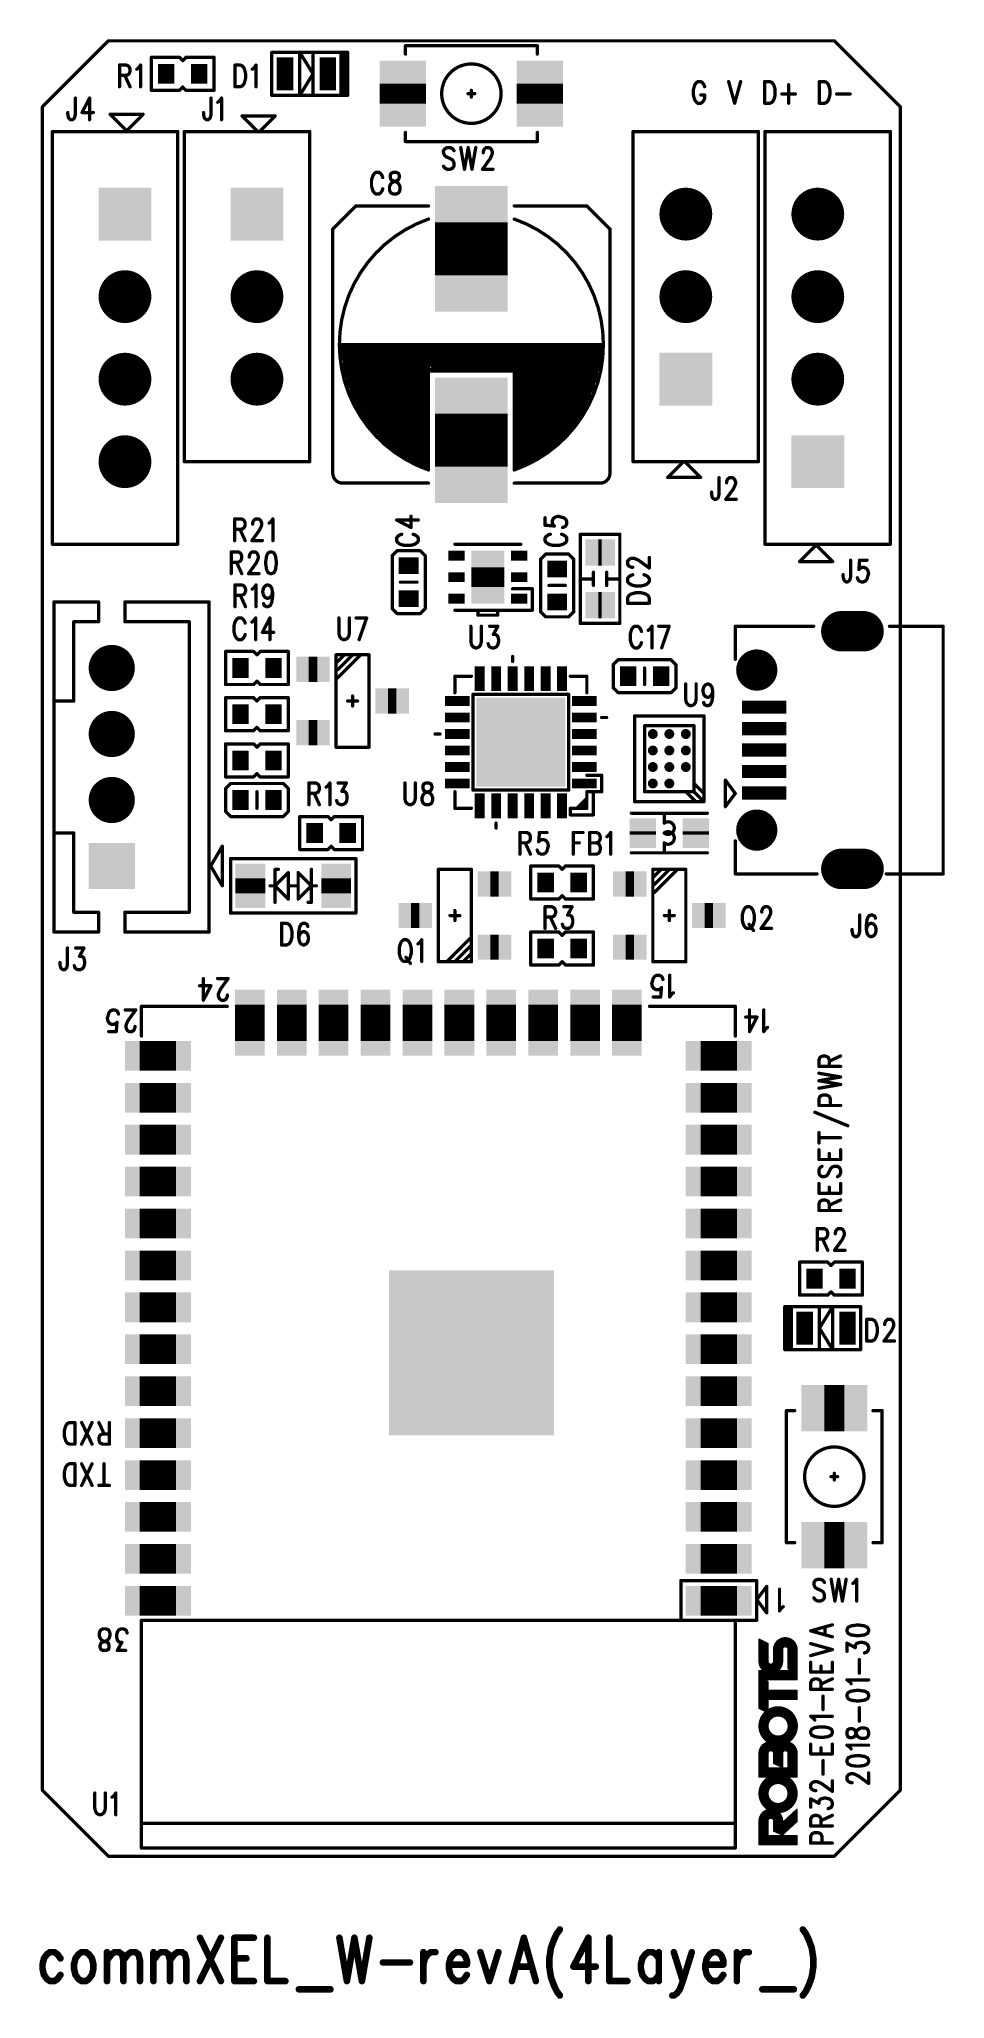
# Model space of a CAD drawing. Extents: x 99.9 to 127.4, y 95.7 to 155.
import ezdxf

# ---------------------------------------------------------------- set-up
doc = ezdxf.new("R2010")
doc.units = 0
doc.layers.get('0').update_dxf_attribs({"linetype": 'CONTINUOUS'})
doc.layers.add('MASK-TOP_PHO', color=3, linetype='CONTINUOUS')
doc.layers.add('SILK-TOP_PHO', color=14, linetype='CONTINUOUS')

# ---------------------------------------------------------------- blocks, each defined once
blk = doc.blocks.new('ROUND_117')
at = {"const_width": 0.02502}
blk.add_lwpolyline([(-0.01251, 0, 1), (0.01251, 0, 1)], format="xyb", close=True, dxfattribs=at)
blk = doc.blocks.new('ROUND_1')
at = {"const_width": 0.050038}
blk.add_lwpolyline([(-0.025018, 0, 1), (0.025018, 0, 1)], format="xyb", close=True, dxfattribs=at)
blk = doc.blocks.new('ROUND_6')
at = {"const_width": 0.099948}
blk.add_lwpolyline([(-0.049974, 0, 1), (0.049974, 0, 1)], format="xyb", close=True, dxfattribs=at)
blk = doc.blocks.new('ROUND_197')
at = {"const_width": 0.050038}
blk.add_lwpolyline([(-0.025018, 0, 1), (0.025018, 0, 1)], format="xyb", close=True, dxfattribs=at)
blk = doc.blocks.new('SQUARE_28')
blk.add_solid([(0.799972, 0.799972), (0.799972, -0.799972), (-0.799972, 0.799972), (-0.799972, -0.799972)])
blk = doc.blocks.new('SQUARE_43')
blk.add_solid([(1.35001, 1.35001), (1.35001, -1.35001), (-1.35001, 1.35001), (-1.35001, -1.35001)])
blk = doc.blocks.new('ROUND_49')
at = {"const_width": 0.799972}
blk.add_lwpolyline([(-0.399986, 0, 1), (0.399986, 0, 1)], format="xyb", close=True, dxfattribs=at)
blk = doc.blocks.new('ROUND_184')
at = {"const_width": 0.624966}
blk.add_lwpolyline([(-0.312484, 0, 1), (0.312484, 0, 1)], format="xyb", close=True, dxfattribs=at)
blk = doc.blocks.new('SQUARE_198')
blk.add_solid([(0.700024, 0.700024), (0.700024, -0.700024), (-0.700024, 0.700024), (-0.700024, -0.700024)])
blk = doc.blocks.new('ROUND_199')
at = {"const_width": 0.700024}
blk.add_lwpolyline([(-0.350012, 0, 1), (0.350012, 0, 1)], format="xyb", close=True, dxfattribs=at)
blk = doc.blocks.new('ROUND_200')
at = {"const_width": 0.149986}
blk.add_lwpolyline([(-0.074994, 0, 1), (0.074994, 0, 1)], format="xyb", close=True, dxfattribs=at)
blk = doc.blocks.new('SQUARE_201')
blk.add_solid([(2.499994, 2.499994), (2.499994, -2.499994), (-2.499994, 2.499994), (-2.499994, -2.499994)])
blk = doc.blocks.new('SQUARE_7')
blk.add_solid([(0.381, 0.381), (0.381, -0.381), (-0.381, 0.381), (-0.381, -0.381)])
blk = doc.blocks.new('SQUARE_16')
blk.add_solid([(0.250062, 0.250062), (0.250062, -0.250062), (-0.250062, 0.250062), (-0.250062, -0.250062)])
blk = doc.blocks.new('SQUARE_33')
blk.add_solid([(0.499998, 0.499998), (0.499998, -0.499998), (-0.499998, 0.499998), (-0.499998, -0.499998)])
blk = doc.blocks.new('SQUARE_132')
blk.add_solid([(0.700024, 0.700024), (0.700024, -0.700024), (-0.700024, 0.700024), (-0.700024, -0.700024)])
blk = doc.blocks.new('SQUARE_137')
blk.add_solid([(0.149986, 0.149986), (0.149986, -0.149986), (-0.149986, 0.149986), (-0.149986, -0.149986)])
blk = doc.blocks.new('SQUARE_165')
blk.add_solid([(0.40005, 0.40005), (0.40005, -0.40005), (-0.40005, 0.40005), (-0.40005, -0.40005)])
blk = doc.blocks.new('SQUARE_171')
blk.add_solid([(1.099946, 1.099946), (1.099946, -1.099946), (-1.099946, 1.099946), (-1.099946, -1.099946)])
blk = doc.blocks.new('SQUARE_193')
blk.add_solid([(0.44996, 0.44996), (0.44996, -0.44996), (-0.44996, 0.44996), (-0.44996, -0.44996)])
blk = doc.blocks.new('SQUARE_202')
blk.add_solid([(0.200024, 0.200024), (0.200024, -0.200024), (-0.200024, 0.200024), (-0.200024, -0.200024)])
blk = doc.blocks.new('ROUND_203')
at = {"const_width": 0.61252}
blk.add_lwpolyline([(-0.30626, 0, 1), (0.30626, 0, 1)], format="xyb", close=True, dxfattribs=at)

msp = doc.modelspace()

# ---------------------------------------------------------------- linework, layer by layer
at = {"layer": 'MASK-TOP_PHO'}
for points, const_width in [([(102.00005, 154.999944), (100.000054, 152.999948)], 0.100076), ([(124.000006, 154.999944), (102.00005, 154.999944)], 0.100076), ([(126.000002, 152.999948), (124.000006, 154.999944)], 0.100076), ([(107.350052, 154.249882), (107.350052, 153.75001)], 0.500124), ([(108.650024, 154.249882), (108.650024, 153.75001)], 0.500124), ([(110.925102, 153.699972), (110.925102, 153.100024)], 1.400048), ([(115.074954, 153.699972), (115.074954, 153.100024)], 1.400048), ([(103.75011, 153.949908), (103.75011, 154.049984)], 0.500124), ([(104.750108, 153.949908), (104.750108, 154.049984)], 0.500124), ([(100.000054, 152.999948), (100.000054, 102.00005)], 0.100076), ([(126.000002, 102.00005), (126.000002, 152.999948)], 0.100076), ([(113.000028, 147.899882), (113.000028, 149.500082)], 2.199892), ([(113.000028, 142.100046), (113.000028, 143.699992)], 2.199892), ([(112.650016, 139.400026), (112.450118, 139.400026)], 0.299972), ([(113.4999, 138.450066), (113.4999, 139.050014)], 0.999996), ([(114.549936, 139.400026), (114.350038, 139.400026)], 0.299972), ([(116.949982, 139.500102), (116.849906, 139.500102)], 0.8001), ([(111.05007, 139.100052), (111.149892, 139.100052)], 0.500124), ([(115.549934, 138.999976), (115.65001, 138.999976)], 0.500124), ([(111.05007, 138.100054), (111.149892, 138.100054)], 0.500124), ([(112.650016, 138.75004), (112.450118, 138.75004)], 0.299972), ([(114.549936, 138.75004), (114.350038, 138.75004)], 0.299972), ([(112.650016, 138.100054), (112.450118, 138.100054)], 0.299972), ([(114.549936, 138.100054), (114.350038, 138.100054)], 0.299972), ([(115.549934, 137.999978), (115.65001, 137.999978)], 0.500124), ([(116.949982, 137.899902), (116.849906, 137.899902)], 0.8001), ([(124.887482, 137.112502), (124.212604, 137.112502)], 1.225042), ([(106.000042, 136.05002), (106.000042, 135.949944)], 0.500124), ([(107.00004, 136.05002), (107.00004, 135.949944)], 0.500124), ([(108.072936, 135.957564), (108.326936, 135.957564)], 0.762), ([(113.249964, 135.450072), (113.249964, 135.899906)], 0.299972), ([(113.75009, 135.450072), (113.75009, 135.899906)], 0.299972), ([(114.249962, 135.450072), (114.249962, 135.899906)], 0.299972), ([(114.750088, 135.450072), (114.750088, 135.899906)], 0.299972), ([(115.24996, 135.450072), (115.24996, 135.899906)], 0.299972), ([(115.750086, 135.450072), (115.750086, 135.899906)], 0.299972), ([(117.750082, 135.700008), (117.750082, 135.800084)], 0.500124), ([(118.75008, 135.700008), (118.75008, 135.800084)], 0.500124), ([(110.472982, 134.999984), (110.726982, 134.999984)], 0.762), ([(106.000042, 134.649972), (106.000042, 134.549896)], 0.500124), ([(107.00004, 134.649972), (107.00004, 134.549896)], 0.500124), ([(112.799876, 134.999984), (112.350042, 134.999984)], 0.299972), ([(116.650008, 134.999984), (116.19992, 134.999984)], 0.299972), ([(122.350022, 134.812532), (121.400062, 134.812532)], 0.400048), ([(108.072936, 134.042404), (108.326936, 134.042404)], 0.762), ([(112.799876, 134.500112), (112.350042, 134.500112)], 0.299972), ([(116.650008, 134.500112), (116.19992, 134.500112)], 0.299972), ([(122.350022, 134.162546), (121.400062, 134.162546)], 0.400048), ([(112.799876, 133.999986), (112.350042, 133.999986)], 0.299972), ([(112.799876, 133.500114), (112.350042, 133.500114)], 0.299972), ([(116.650008, 133.999986), (116.19992, 133.999986)], 0.299972), ([(116.650008, 133.500114), (116.19992, 133.500114)], 0.299972), ([(122.350022, 133.51256), (121.400062, 133.51256)], 0.400048), ([(106.000042, 133.150102), (106.000042, 133.249924)], 0.500124), ([(107.00004, 133.150102), (107.00004, 133.249924)], 0.500124), ([(112.799876, 132.999988), (112.350042, 132.999988)], 0.299972), ([(116.650008, 132.999988), (116.19992, 132.999988)], 0.299972), ([(122.350022, 132.862574), (121.400062, 132.862574)], 0.400048), ([(112.799876, 132.500116), (112.350042, 132.500116)], 0.299972), ([(116.650008, 132.500116), (116.19992, 132.500116)], 0.299972), ([(122.350022, 132.212588), (121.400062, 132.212588)], 0.400048), ([(106.000042, 131.949952), (106.000042, 132.050028)], 0.500124), ([(107.00004, 131.949952), (107.00004, 132.050028)], 0.500124), ([(113.249964, 131.59994), (113.249964, 132.050028)], 0.299972), ([(113.75009, 131.59994), (113.75009, 132.050028)], 0.299972), ([(114.249962, 131.59994), (114.249962, 132.050028)], 0.299972), ([(114.750088, 131.59994), (114.750088, 132.050028)], 0.299972), ([(115.24996, 131.59994), (115.24996, 132.050028)], 0.299972), ([(115.750086, 131.59994), (115.750086, 132.050028)], 0.299972), ([(108.249974, 131.05003), (108.249974, 130.949954)], 0.500124), ([(109.249972, 131.05003), (109.249972, 130.949954)], 0.500124), ([(118.199916, 131.05003), (118.199916, 130.949954)], 0.8001), ([(119.800116, 131.05003), (119.800116, 130.949954)], 0.8001), ([(106.300016, 129.62509), (106.300016, 129.175002)], 0.89992), ([(108.89996, 129.62509), (108.89996, 129.175002)], 0.89992), ([(124.887482, 129.912618), (124.212604, 129.912618)], 1.225042), ([(113.827052, 129.45745), (113.573052, 129.45745)], 0.762), ([(115.24996, 129.549906), (115.24996, 129.450084)], 0.500124), ([(116.249958, 129.549906), (116.249958, 129.450084)], 0.500124), ([(117.67312, 129.45745), (117.92712, 129.45745)], 0.762), ([(111.427006, 128.500124), (111.173006, 128.500124)], 0.762), ([(120.072912, 128.500124), (120.326912, 128.500124)], 0.762), ([(113.827052, 127.542544), (113.573052, 127.542544)], 0.762), ([(115.24996, 127.450088), (115.24996, 127.54991)], 0.500124), ([(116.249958, 127.450088), (116.249958, 127.54991)], 0.500124), ([(117.67312, 127.542544), (117.92712, 127.542544)], 0.762), ([(106.28503, 125.800104), (106.28503, 124.70003)], 0.89992), ([(107.55503, 125.800104), (107.55503, 124.70003)], 0.89992), ([(108.82503, 125.800104), (108.82503, 124.70003)], 0.89992), ([(110.09503, 125.800104), (110.09503, 124.70003)], 0.89992), ([(111.36503, 125.800104), (111.36503, 124.70003)], 0.89992), ([(112.63503, 125.800104), (112.63503, 124.70003)], 0.89992), ([(113.90503, 125.800104), (113.90503, 124.70003)], 0.89992), ([(115.17503, 125.800104), (115.17503, 124.70003)], 0.89992), ([(116.44503, 125.800104), (116.44503, 124.70003)], 0.89992), ([(117.71503, 125.800104), (117.71503, 124.70003)], 0.89992), ([(104.050084, 124.249942), (102.95001, 124.249942)], 0.89992), ([(121.05005, 124.249942), (119.949976, 124.249942)], 0.89992), ([(104.050084, 122.979942), (102.95001, 122.979942)], 0.89992), ([(121.05005, 122.979942), (119.949976, 122.979942)], 0.89992), ([(104.050084, 121.709942), (102.95001, 121.709942)], 0.89992), ([(121.05005, 121.709942), (119.949976, 121.709942)], 0.89992), ([(104.050084, 120.439942), (102.95001, 120.439942)], 0.89992), ([(121.05005, 120.439942), (119.949976, 120.439942)], 0.89992), ([(104.050084, 119.169942), (102.95001, 119.169942)], 0.89992), ([(121.05005, 119.169942), (119.949976, 119.169942)], 0.89992), ([(104.050084, 117.899942), (102.95001, 117.899942)], 0.89992), ([(121.05005, 117.899942), (119.949976, 117.899942)], 0.89992), ([(123.400058, 117.450108), (123.400058, 117.54993)], 0.500124), ([(124.400056, 117.450108), (124.400056, 117.54993)], 0.500124), ([(104.050084, 116.629942), (102.95001, 116.629942)], 0.89992), ([(121.05005, 116.629942), (119.949976, 116.629942)], 0.89992), ([(123.100084, 115.750086), (123.100084, 116.249958)], 0.500124), ([(124.400056, 115.750086), (124.400056, 116.249958)], 0.500124), ([(104.050084, 115.359942), (102.95001, 115.359942)], 0.89992), ([(121.05005, 115.359942), (119.949976, 115.359942)], 0.89992), ([(104.050084, 114.089942), (102.95001, 114.089942)], 0.89992), ([(121.05005, 114.089942), (119.949976, 114.089942)], 0.89992), ([(123.700032, 113.575084), (124.29998, 113.575084)], 1.400048), ([(104.050084, 112.819942), (102.95001, 112.819942)], 0.89992), ([(121.05005, 112.819942), (119.949976, 112.819942)], 0.89992), ([(104.050084, 111.549942), (102.95001, 111.549942)], 0.89992), ([(121.05005, 111.549942), (119.949976, 111.549942)], 0.89992), ([(104.050084, 110.279942), (102.95001, 110.279942)], 0.89992), ([(121.05005, 110.279942), (119.949976, 110.279942)], 0.89992), ([(123.700032, 109.424978), (124.29998, 109.424978)], 1.400048), ([(104.050084, 109.009942), (102.95001, 109.009942)], 0.89992), ([(121.05005, 109.009942), (119.949976, 109.009942)], 0.89992), ([(104.050084, 107.739942), (102.95001, 107.739942)], 0.89992), ([(121.05005, 107.739942), (119.949976, 107.739942)], 0.89992), ([(100.000054, 102.00005), (102.00005, 100.000054)], 0.100076), ([(124.000006, 100.000054), (126.000002, 102.00005)], 0.100076), ([(102.00005, 100.000054), (124.000006, 100.000054)], 0.100076), ([(104.772714, 97.531174), (105.408984, 96.218756)], 0.199898), ([(105.408984, 97.531174), (104.772714, 96.218756)], 0.199898), ([(105.818178, 97.531174), (105.818178, 96.218756)], 0.199898), ([(105.818178, 97.531174), (106.408982, 97.531174)], 0.199898), ([(106.818176, 97.531174), (106.818176, 96.218756)], 0.199898), ([(109.000036, 97.531174), (109.227366, 96.218756)], 0.199898), ([(109.454442, 97.531174), (109.227366, 96.218756)], 0.199898), ([(109.454442, 97.531174), (109.681772, 96.218756)], 0.199898), ([(109.909102, 97.531174), (109.681772, 96.218756)], 0.199898), ([(114.59083, 97.531174), (114.227356, 96.218756)], 0.199898), ([(114.59083, 97.531174), (114.954558, 96.218756)], 0.199898), ([(115.499896, 97.46869), (115.408964, 97.218754)], 0.199898), ([(115.590828, 97.656142), (115.499896, 97.46869)], 0.199898), ([(115.68176, 97.781364), (115.590828, 97.656142)], 0.199898), ([(116.54536, 97.531174), (116.090954, 96.656144)], 0.199898), ([(116.54536, 97.531174), (116.54536, 96.218756)], 0.199898), ([(117.181884, 97.531174), (117.181884, 96.218756)], 0.199898), ([(123.045474, 97.781364), (123.136406, 97.656142)], 0.199898), ([(123.136406, 97.656142), (123.227338, 97.46869)], 0.199898), ([(123.227338, 97.46869), (123.31827, 97.218754)], 0.199898), ([(100.04552, 96.906334), (100.000054, 96.718628)], 0.199898), ([(100.000054, 96.718628), (100.000054, 96.59366)], 0.199898), ([(100.136452, 97.031302), (100.04552, 96.906334)], 0.199898), ([(100.227384, 97.093786), (100.136452, 97.031302)], 0.199898), ([(100.363528, 97.093786), (100.227384, 97.093786)], 0.199898), ([(100.45446, 97.031302), (100.363528, 97.093786)], 0.199898), ([(100.545392, 96.906334), (100.45446, 97.031302)], 0.199898), ([(101.000052, 96.906334), (100.954586, 96.718628)], 0.199898), ([(100.954586, 96.718628), (100.954586, 96.59366)], 0.199898), ([(101.090984, 97.031302), (101.000052, 96.906334)], 0.199898), ([(101.181916, 97.093786), (101.090984, 97.031302)], 0.199898), ([(101.31806, 97.093786), (101.181916, 97.093786)], 0.199898), ([(101.408992, 97.031302), (101.31806, 97.093786)], 0.199898), ([(101.499924, 96.906334), (101.408992, 97.031302)], 0.199898), ([(101.54539, 96.718628), (101.499924, 96.906334)], 0.199898), ([(101.54539, 96.59366), (101.54539, 96.718628)], 0.199898), ([(101.954584, 97.093786), (101.954584, 96.218756)], 0.199898), ([(101.954584, 96.84385), (102.090982, 97.031302)], 0.199898), ([(102.090982, 97.031302), (102.181914, 97.093786)], 0.199898), ([(102.181914, 97.093786), (102.318058, 97.093786)], 0.199898), ([(102.318058, 97.093786), (102.40899, 97.031302)], 0.199898), ([(102.40899, 97.031302), (102.454456, 96.84385)], 0.199898), ([(102.454456, 96.84385), (102.590854, 97.031302)], 0.199898), ([(102.454456, 96.84385), (102.454456, 96.218756)], 0.199898), ([(102.590854, 97.031302), (102.681786, 97.093786)], 0.199898), ([(102.681786, 97.093786), (102.818184, 97.093786)], 0.199898), ([(102.818184, 97.093786), (102.909116, 97.031302)], 0.199898), ([(102.909116, 97.031302), (102.954582, 96.84385)], 0.199898), ([(102.954582, 96.84385), (102.954582, 96.218756)], 0.199898), ([(103.363522, 97.093786), (103.363522, 96.218756)], 0.199898), ([(103.363522, 96.84385), (103.49992, 97.031302)], 0.199898), ([(103.49992, 97.031302), (103.590852, 97.093786)], 0.199898), ([(103.590852, 97.093786), (103.72725, 97.093786)], 0.199898), ([(103.72725, 97.093786), (103.818182, 97.031302)], 0.199898), ([(103.818182, 97.031302), (103.863648, 96.84385)], 0.199898), ([(103.863648, 96.84385), (104.000046, 97.031302)], 0.199898), ([(103.863648, 96.84385), (103.863648, 96.218756)], 0.199898), ([(104.000046, 97.031302), (104.090978, 97.093786)], 0.199898), ([(104.090978, 97.093786), (104.227376, 97.093786)], 0.199898), ([(104.227376, 97.093786), (104.318308, 97.031302)], 0.199898), ([(104.318308, 97.031302), (104.36352, 96.84385)], 0.199898), ([(104.36352, 96.84385), (104.36352, 96.218756)], 0.199898), ([(105.818178, 96.906334), (106.181906, 96.906334)], 0.199898), ([(110.318296, 96.781366), (111.13643, 96.781366)], 0.199898), ([(111.54537, 97.093786), (111.54537, 96.218756)], 0.199898), ([(111.54537, 96.718628), (111.590836, 96.906334)], 0.199898), ([(111.590836, 96.906334), (111.681768, 97.031302)], 0.199898), ([(111.681768, 97.031302), (111.7727, 97.093786)], 0.199898), ([(111.7727, 97.093786), (111.909098, 97.093786)], 0.199898), ([(112.363758, 96.906334), (112.318292, 96.718628)], 0.199898), ([(112.318292, 96.718628), (112.86363, 96.718628)], 0.199898), ([(112.318292, 96.718628), (112.318292, 96.59366)], 0.199898), ([(112.454436, 97.031302), (112.363758, 96.906334)], 0.199898), ([(112.545368, 97.093786), (112.454436, 97.031302)], 0.199898), ([(112.681766, 97.093786), (112.545368, 97.093786)], 0.199898), ([(112.772698, 97.031302), (112.681766, 97.093786)], 0.199898), ([(112.818164, 96.968818), (112.772698, 97.031302)], 0.199898), ([(112.86363, 96.84385), (112.818164, 96.968818)], 0.199898), ([(112.86363, 96.718628), (112.86363, 96.84385)], 0.199898), ([(113.272824, 97.093786), (113.545366, 96.218756)], 0.199898), ([(113.818162, 97.093786), (113.545366, 96.218756)], 0.199898), ([(115.408964, 97.218754), (115.363752, 96.906334)], 0.199898), ([(115.363752, 96.906334), (115.363752, 96.656144)], 0.199898), ([(118.181882, 96.906334), (118.136416, 96.718628)], 0.199898), ([(118.136416, 96.718628), (118.136416, 96.59366)], 0.199898), ([(118.272814, 97.031302), (118.181882, 96.906334)], 0.199898), ([(118.363746, 97.093786), (118.272814, 97.031302)], 0.199898), ([(118.49989, 97.093786), (118.363746, 97.093786)], 0.199898), ([(118.590822, 97.031302), (118.49989, 97.093786)], 0.199898), ([(118.681754, 96.906334), (118.590822, 97.031302)], 0.199898), ([(118.681754, 97.093786), (118.681754, 96.218756)], 0.199898), ([(119.136414, 97.093786), (119.40921, 96.218756)], 0.199898), ([(119.681752, 97.093786), (119.40921, 96.218756)], 0.199898), ([(120.136412, 96.906334), (120.090946, 96.718628)], 0.199898), ([(120.090946, 96.718628), (120.636284, 96.718628)], 0.199898), ([(120.090946, 96.718628), (120.090946, 96.59366)], 0.199898), ([(120.227344, 97.031302), (120.136412, 96.906334)], 0.199898), ([(120.318276, 97.093786), (120.227344, 97.031302)], 0.199898), ([(120.45442, 97.093786), (120.318276, 97.093786)], 0.199898), ([(120.545352, 97.031302), (120.45442, 97.093786)], 0.199898), ([(120.590818, 96.968818), (120.545352, 97.031302)], 0.199898), ([(120.636284, 96.84385), (120.590818, 96.968818)], 0.199898), ([(120.636284, 96.718628), (120.636284, 96.84385)], 0.199898), ([(121.045478, 97.093786), (121.045478, 96.218756)], 0.199898), ([(121.045478, 96.718628), (121.090944, 96.906334)], 0.199898), ([(121.090944, 96.906334), (121.181876, 97.031302)], 0.199898), ([(121.181876, 97.031302), (121.272808, 97.093786)], 0.199898), ([(121.272808, 97.093786), (121.409206, 97.093786)], 0.199898), ([(123.31827, 97.218754), (123.363736, 96.906334)], 0.199898), ([(123.363736, 96.906334), (123.363736, 96.656144)], 0.199898), ([(100.000054, 96.59366), (100.04552, 96.406208)], 0.199898), ([(100.04552, 96.406208), (100.136452, 96.28124)], 0.199898), ([(100.136452, 96.28124), (100.227384, 96.218756)], 0.199898), ([(100.227384, 96.218756), (100.363528, 96.218756)], 0.199898), ([(100.363528, 96.218756), (100.45446, 96.28124)], 0.199898), ([(100.45446, 96.28124), (100.545392, 96.406208)], 0.199898), ([(100.954586, 96.59366), (101.000052, 96.406208)], 0.199898), ([(101.000052, 96.406208), (101.090984, 96.28124)], 0.199898), ([(101.090984, 96.28124), (101.181916, 96.218756)], 0.199898), ([(101.181916, 96.218756), (101.31806, 96.218756)], 0.199898), ([(101.31806, 96.218756), (101.408992, 96.28124)], 0.199898), ([(101.408992, 96.28124), (101.499924, 96.406208)], 0.199898), ([(101.499924, 96.406208), (101.54539, 96.59366)], 0.199898), ([(105.818178, 96.218756), (106.408982, 96.218756)], 0.199898), ([(106.818176, 96.218756), (107.363514, 96.218756)], 0.199898), ([(112.318292, 96.59366), (112.363758, 96.406208)], 0.199898), ([(112.363758, 96.406208), (112.454436, 96.28124)], 0.199898), ([(112.454436, 96.28124), (112.545368, 96.218756)], 0.199898), ([(112.545368, 96.218756), (112.681766, 96.218756)], 0.199898), ([(112.681766, 96.218756), (112.772698, 96.28124)], 0.199898), ([(112.772698, 96.28124), (112.86363, 96.406208)], 0.199898), ([(114.363754, 96.656144), (114.81816, 96.656144)], 0.199898), ([(115.363752, 96.656144), (115.408964, 96.343724)], 0.199898), ([(115.408964, 96.343724), (115.499896, 96.093788)], 0.199898), ([(115.499896, 96.093788), (115.590828, 95.906336)], 0.199898), ([(116.090954, 96.656144), (116.77269, 96.656144)], 0.199898), ([(117.181884, 96.218756), (117.727222, 96.218756)], 0.199898), ([(118.136416, 96.59366), (118.181882, 96.406208)], 0.199898), ([(118.181882, 96.406208), (118.272814, 96.28124)], 0.199898), ([(118.272814, 96.28124), (118.363746, 96.218756)], 0.199898), ([(118.363746, 96.218756), (118.49989, 96.218756)], 0.199898), ([(118.49989, 96.218756), (118.590822, 96.28124)], 0.199898), ([(118.590822, 96.28124), (118.681754, 96.406208)], 0.199898), ([(119.40921, 96.218756), (119.318278, 95.96882)], 0.199898), ([(120.090946, 96.59366), (120.136412, 96.406208)], 0.199898), ([(120.136412, 96.406208), (120.227344, 96.28124)], 0.199898), ([(120.227344, 96.28124), (120.318276, 96.218756)], 0.199898), ([(120.318276, 96.218756), (120.45442, 96.218756)], 0.199898), ([(120.45442, 96.218756), (120.545352, 96.28124)], 0.199898), ([(120.545352, 96.28124), (120.636284, 96.406208)], 0.199898), ([(123.227338, 96.093788), (123.136406, 95.906336)], 0.199898), ([(123.31827, 96.343724), (123.227338, 96.093788)], 0.199898), ([(123.363736, 96.656144), (123.31827, 96.343724)], 0.199898), ([(107.772708, 95.96882), (108.72724, 95.96882)], 0.199898), ([(115.590828, 95.906336), (115.68176, 95.781368)], 0.199898), ([(119.136414, 95.781368), (119.090948, 95.781368)], 0.199898), ([(119.227346, 95.843852), (119.136414, 95.781368)], 0.199898), ([(119.318278, 95.96882), (119.227346, 95.843852)], 0.199898), ([(121.818146, 95.96882), (122.772678, 95.96882)], 0.199898), ([(123.136406, 95.906336), (123.045474, 95.781368)], 0.199898)]:
    msp.add_lwpolyline(points, dxfattribs=dict(at, const_width=const_width))
at = {"layer": 'SILK-TOP_PHO'}
for points, const_width in [([(102.00005, 154.999944), (100.000054, 152.999948)], 0.100076), ([(124.000006, 154.999944), (102.00005, 154.999944)], 0.100076), ([(126.000002, 152.999948), (124.000006, 154.999944)], 0.100076), ([(103.300022, 154.500072), (103.300022, 153.500074)], 0.100076), ([(104.149906, 154.500072), (103.300022, 154.500072)], 0.100076), ([(104.249982, 154.399996), (104.149906, 154.500072)], 0.100076), ([(104.350058, 154.500072), (104.249982, 154.399996)], 0.100076), ([(105.199942, 154.500072), (104.350058, 154.500072)], 0.100076), ([(105.199942, 153.500074), (105.199942, 154.500072)], 0.100076), ([(106.950002, 153.34996), (106.950002, 154.649932)], 0.100076), ([(106.950002, 154.649932), (109.149896, 154.649932)], 0.100076), ([(108.199936, 153.999946), (107.799886, 154.649932)], 0.100076), ([(107.799886, 154.649932), (107.799886, 153.34996)], 0.100076), ([(108.199936, 153.34996), (108.199936, 154.649932)], 0.100076), ([(108.199936, 154.649932), (109.249972, 154.649932)], 0.100076), ([(109.050074, 153.399998), (109.050074, 154.599894)], 0.100076), ([(109.149896, 154.649932), (109.149896, 153.34996)], 0.100076), ([(109.249972, 154.649932), (109.249972, 153.34996)], 0.100076), ([(115.000024, 154.850084), (111.000032, 154.850084)], 0.100076), ([(111.000032, 154.850084), (111.000032, 154.599894)], 0.100076), ([(115.000024, 154.599894), (115.000024, 154.850084)], 0.100076), ([(102.336346, 154.26563), (102.336346, 153.609294)], 0.100076), ([(102.336346, 154.26563), (102.540816, 154.26563)], 0.100076), ([(102.540816, 153.95321), (102.336346, 153.95321)], 0.100076), ([(102.49535, 153.95321), (102.654608, 153.609294)], 0.100076), ([(102.540816, 154.26563), (102.609142, 154.234388)], 0.100076), ([(102.609142, 153.984452), (102.540816, 153.95321)], 0.100076), ([(102.609142, 154.234388), (102.631748, 154.203146)], 0.100076), ([(102.631748, 154.015694), (102.609142, 153.984452)], 0.100076), ([(102.631748, 154.203146), (102.654608, 154.140662)], 0.100076), ([(102.654608, 154.078178), (102.631748, 154.015694)], 0.100076), ([(102.654608, 154.140662), (102.654608, 154.078178)], 0.100076), ([(102.859078, 154.140662), (102.904544, 154.171904)], 0.100076), ([(102.904544, 154.171904), (102.972616, 154.26563)], 0.100076), ([(102.972616, 154.26563), (102.972616, 153.609294)], 0.100076), ([(105.836466, 154.26563), (105.836466, 153.609294)], 0.100076), ([(105.836466, 154.26563), (105.99547, 154.26563)], 0.100076), ([(105.99547, 154.26563), (106.063542, 154.234388)], 0.100076), ([(106.063542, 154.234388), (106.109008, 154.171904)], 0.100076), ([(106.109008, 154.171904), (106.131868, 154.10942)], 0.100076), ([(106.131868, 153.765504), (106.109008, 153.70302)], 0.100076), ([(106.131868, 154.10942), (106.154474, 154.015694)], 0.100076), ([(106.154474, 153.859484), (106.131868, 153.765504)], 0.100076), ([(106.154474, 154.015694), (106.154474, 153.859484)], 0.100076), ([(106.359198, 154.140662), (106.404664, 154.171904)], 0.100076), ([(106.404664, 154.171904), (106.472736, 154.26563)], 0.100076), ([(106.472736, 154.26563), (106.472736, 153.609294)], 0.100076), ([(107.799886, 153.34996), (108.199936, 153.999946)], 0.100076), ([(119.820436, 153.734262), (119.77497, 153.671778)], 0.100076), ([(119.865902, 153.765504), (119.820436, 153.734262)], 0.100076), ([(119.956834, 153.765504), (119.865902, 153.765504)], 0.100076), ([(120.0023, 153.734262), (119.956834, 153.765504)], 0.100076), ([(120.047766, 153.671778), (120.0023, 153.734262)], 0.100076), ([(120.797828, 153.765504), (120.979438, 153.109422)], 0.100076), ([(121.161302, 153.765504), (120.979438, 153.109422)], 0.100076), ([(121.888758, 153.765504), (121.888758, 153.109422)], 0.100076), ([(121.888758, 153.765504), (122.047762, 153.765504)], 0.100076), ([(122.047762, 153.765504), (122.115834, 153.734262)], 0.100076), ([(122.115834, 153.734262), (122.1613, 153.671778)], 0.100076), ([(123.547632, 153.765504), (123.547632, 153.109422)], 0.100076), ([(123.547632, 153.765504), (123.70689, 153.765504)], 0.100076), ([(123.70689, 153.765504), (123.774962, 153.734262)], 0.100076), ([(123.774962, 153.734262), (123.820428, 153.671778)], 0.100076), ([(100.99548, 153.265632), (100.99548, 152.765506)], 0.100076), ([(101.42728, 153.265632), (101.19995, 152.828244)], 0.100076), ([(101.42728, 153.265632), (101.42728, 152.609296)], 0.100076), ([(103.300022, 153.500074), (104.149906, 153.500074)], 0.100076), ([(104.149906, 153.500074), (104.249982, 153.599896)], 0.100076), ([(104.249982, 153.599896), (104.350058, 153.500074)], 0.100076), ([(104.350058, 153.500074), (105.199942, 153.500074)], 0.100076), ([(105.10901, 153.265632), (105.10901, 152.765506)], 0.100076), ([(105.313734, 153.140664), (105.3592, 153.171906)], 0.100076), ([(105.3592, 153.171906), (105.427272, 153.265632)], 0.100076), ([(105.427272, 153.265632), (105.427272, 152.609296)], 0.100076), ([(105.99547, 153.609294), (105.836466, 153.609294)], 0.100076), ([(106.063542, 153.640536), (105.99547, 153.609294)], 0.100076), ([(106.109008, 153.70302), (106.063542, 153.640536)], 0.100076), ([(109.149896, 153.34996), (106.950002, 153.34996)], 0.100076), ([(109.249972, 153.34996), (108.199936, 153.34996)], 0.100076), ([(113.100104, 153.399998), (112.899952, 153.399998)], 0.100076), ([(113.000028, 153.299922), (113.000028, 153.500074)], 0.100076), ([(119.752364, 153.609294), (119.729504, 153.515568)], 0.100076), ([(119.729504, 153.515568), (119.729504, 153.359358)], 0.100076), ([(119.729504, 153.359358), (119.752364, 153.265632)], 0.100076), ([(119.77497, 153.671778), (119.752364, 153.609294)], 0.100076), ([(119.752364, 153.265632), (119.77497, 153.203148)], 0.100076), ([(119.77497, 153.203148), (119.820436, 153.140664)], 0.100076), ([(119.820436, 153.140664), (119.865902, 153.109422)], 0.100076), ([(119.956834, 153.359358), (120.070372, 153.359358)], 0.100076), ([(119.956834, 153.109422), (120.0023, 153.140664)], 0.100076), ([(120.0023, 153.140664), (120.047766, 153.203148)], 0.100076), ([(120.070372, 153.609294), (120.047766, 153.671778)], 0.100076), ([(120.047766, 153.203148), (120.070372, 153.265632)], 0.100076), ([(120.070372, 153.265632), (120.070372, 153.359358)], 0.100076), ([(122.115834, 153.140664), (122.047762, 153.109422)], 0.100076), ([(122.1613, 153.203148), (122.115834, 153.140664)], 0.100076), ([(122.1613, 153.671778), (122.18416, 153.609294)], 0.100076), ([(122.18416, 153.265632), (122.1613, 153.203148)], 0.100076), ([(122.18416, 153.609294), (122.206766, 153.515568)], 0.100076), ([(122.206766, 153.359358), (122.18416, 153.265632)], 0.100076), ([(122.206766, 153.515568), (122.206766, 153.359358)], 0.100076), ([(122.41149, 153.3906), (122.82043, 153.3906)], 0.100076), ([(122.61596, 153.671778), (122.61596, 153.109422)], 0.100076), ([(123.774962, 153.140664), (123.70689, 153.109422)], 0.100076), ([(123.820428, 153.203148), (123.774962, 153.140664)], 0.100076), ([(123.820428, 153.671778), (123.843288, 153.609294)], 0.100076), ([(123.843288, 153.265632), (123.820428, 153.203148)], 0.100076), ([(123.843288, 153.609294), (123.865894, 153.515568)], 0.100076), ([(123.865894, 153.359358), (123.843288, 153.265632)], 0.100076), ([(123.865894, 153.515568), (123.865894, 153.359358)], 0.100076), ([(124.070364, 153.3906), (124.479558, 153.3906)], 0.100076), ([(100.000054, 152.999948), (100.000054, 102.00005)], 0.100076), ([(100.76815, 152.765506), (100.76815, 152.828244)], 0.100076), ([(100.79101, 152.67178), (100.76815, 152.765506)], 0.100076), ([(100.813616, 152.640538), (100.79101, 152.67178)], 0.100076), ([(100.859082, 152.609296), (100.813616, 152.640538)], 0.100076), ([(100.904548, 152.609296), (100.859082, 152.609296)], 0.100076), ([(100.950014, 152.640538), (100.904548, 152.609296)], 0.100076), ([(100.97262, 152.67178), (100.950014, 152.640538)], 0.100076), ([(100.99548, 152.765506), (100.97262, 152.67178)], 0.100076), ([(101.19995, 152.828244), (101.540818, 152.828244)], 0.100076), ([(102.525068, 152.299924), (102.050088, 152.774904)], 0.100076), ([(102.050088, 152.774904), (103.050086, 152.774904)], 0.100076), ([(103.050086, 152.774904), (102.575106, 152.299924)], 0.100076), ([(104.881934, 152.765506), (104.881934, 152.828244)], 0.100076), ([(104.90454, 152.67178), (104.881934, 152.765506)], 0.100076), ([(104.927146, 152.640538), (104.90454, 152.67178)], 0.100076), ([(104.972612, 152.609296), (104.927146, 152.640538)], 0.100076), ([(105.018078, 152.609296), (104.972612, 152.609296)], 0.100076), ([(105.063544, 152.640538), (105.018078, 152.609296)], 0.100076), ([(105.086404, 152.67178), (105.063544, 152.640538)], 0.100076), ([(105.10901, 152.765506), (105.086404, 152.67178)], 0.100076), ([(106.52506, 152.249886), (106.05008, 152.72512)], 0.100076), ([(106.05008, 152.72512), (107.050078, 152.72512)], 0.100076), ([(107.050078, 152.72512), (106.575098, 152.249886)], 0.100076), ([(119.865902, 153.109422), (119.956834, 153.109422)], 0.100076), ([(122.047762, 153.109422), (121.888758, 153.109422)], 0.100076), ([(123.70689, 153.109422), (123.547632, 153.109422)], 0.100076), ([(126.000002, 102.00005), (126.000002, 152.999948)], 0.100076), ([(100.300028, 152.249886), (104.100122, 152.249886)], 0.100076), ([(100.300028, 139.750038), (100.300028, 152.249886)], 0.100076), ([(104.100122, 152.249886), (104.100122, 139.750038)], 0.100076), ([(104.30002, 152.249886), (108.100114, 152.249886)], 0.100076), ([(104.30002, 142.249906), (104.30002, 152.249886)], 0.100076), ([(108.100114, 152.249886), (108.100114, 142.249906)], 0.100076), ([(111.000032, 151.949912), (111.000032, 152.224994)], 0.100076), ([(115.000024, 151.949912), (111.000032, 151.949912)], 0.100076), ([(115.000024, 152.224994), (115.000024, 151.949912)], 0.100076), ([(117.899942, 142.249906), (117.899942, 152.249886)], 0.100076), ([(117.899942, 152.249886), (121.700036, 152.249886)], 0.100076), ([(121.700036, 152.249886), (121.700036, 142.249906)], 0.100076), ([(121.899934, 139.750038), (121.899934, 152.249886)], 0.100076), ([(121.899934, 152.249886), (125.700028, 152.249886)], 0.100076), ([(125.700028, 152.249886), (125.700028, 139.750038)], 0.100076), ([(112.199928, 151.734266), (112.154462, 151.671782)], 0.100076), ([(112.154462, 151.671782), (112.154462, 151.609298)], 0.100076), ([(112.154462, 151.609298), (112.177322, 151.546814)], 0.100076), ([(112.177322, 151.546814), (112.199928, 151.515572)], 0.100076), ([(112.268254, 151.765508), (112.199928, 151.734266)], 0.100076), ([(112.199928, 151.515572), (112.245394, 151.48433)], 0.100076), ([(112.245394, 151.48433), (112.381792, 151.421846)], 0.100076), ([(112.359186, 151.765508), (112.268254, 151.765508)], 0.100076), ([(112.427258, 151.734266), (112.359186, 151.765508)], 0.100076), ([(112.381792, 151.421846), (112.427258, 151.390604)], 0.100076), ([(112.472724, 151.671782), (112.427258, 151.734266)], 0.100076), ([(112.427258, 151.390604), (112.450118, 151.359362)], 0.100076), ([(112.450118, 151.359362), (112.472724, 151.296878)], 0.100076), ([(112.677194, 151.765508), (112.790986, 151.109426)], 0.100076), ([(112.904524, 151.765508), (112.790986, 151.109426)], 0.100076), ([(112.904524, 151.765508), (113.018062, 151.109426)], 0.100076), ([(113.131854, 151.765508), (113.018062, 151.109426)], 0.100076), ([(113.563654, 151.421846), (113.336324, 151.109426)], 0.100076), ([(113.359184, 151.64054), (113.38179, 151.703024)], 0.100076), ([(113.359184, 151.609298), (113.359184, 151.64054)], 0.100076), ([(113.38179, 151.703024), (113.40465, 151.734266)], 0.100076), ([(113.40465, 151.734266), (113.450116, 151.765508)], 0.100076), ([(113.450116, 151.765508), (113.540794, 151.765508)], 0.100076), ([(113.540794, 151.765508), (113.58626, 151.734266)], 0.100076), ([(113.60912, 151.515572), (113.563654, 151.421846)], 0.100076), ([(113.58626, 151.734266), (113.60912, 151.703024)], 0.100076), ([(113.60912, 151.703024), (113.631726, 151.64054)], 0.100076), ([(113.631726, 151.578056), (113.60912, 151.515572)], 0.100076), ([(113.631726, 151.64054), (113.631726, 151.578056)], 0.100076), ([(109.995462, 150.85949), (109.972602, 150.76551)], 0.100076), ([(109.972602, 150.76551), (109.972602, 150.6093)], 0.100076), ([(110.018068, 150.921974), (109.995462, 150.85949)], 0.100076), ([(110.063534, 150.984458), (110.018068, 150.921974)], 0.100076), ([(110.109, 151.0157), (110.063534, 150.984458)], 0.100076), ([(110.199932, 151.0157), (110.109, 151.0157)], 0.100076), ([(110.245398, 150.984458), (110.199932, 151.0157)], 0.100076), ([(110.290864, 150.921974), (110.245398, 150.984458)], 0.100076), ([(110.313724, 150.85949), (110.290864, 150.921974)], 0.100076), ([(110.56366, 150.984458), (110.5408, 150.921974)], 0.100076), ([(110.5408, 150.921974), (110.5408, 150.85949)], 0.100076), ([(110.5408, 150.85949), (110.56366, 150.796752)], 0.100076), ([(110.631732, 151.0157), (110.56366, 150.984458)], 0.100076), ([(110.56366, 150.796752), (110.609126, 150.76551)], 0.100076), ([(110.609126, 150.76551), (110.700058, 150.734268)], 0.100076), ([(110.722664, 151.0157), (110.631732, 151.0157)], 0.100076), ([(110.654592, 150.734268), (110.745524, 150.76551)], 0.100076), ([(110.79099, 150.984458), (110.722664, 151.0157)], 0.100076), ([(110.745524, 150.76551), (110.79099, 150.796752)], 0.100076), ([(110.813596, 150.921974), (110.79099, 150.984458)], 0.100076), ([(110.79099, 150.796752), (110.813596, 150.85949)], 0.100076), ([(110.813596, 150.85949), (110.813596, 150.921974)], 0.100076), ([(112.199928, 151.140668), (112.154462, 151.203152)], 0.100076), ([(112.268254, 151.109426), (112.199928, 151.140668)], 0.100076), ([(112.359186, 151.109426), (112.268254, 151.109426)], 0.100076), ([(112.427258, 151.140668), (112.359186, 151.109426)], 0.100076), ([(112.472724, 151.203152), (112.427258, 151.140668)], 0.100076), ([(112.472724, 151.296878), (112.472724, 151.203152)], 0.100076), ([(113.336324, 151.109426), (113.654586, 151.109426)], 0.100076), ([(109.972602, 150.6093), (109.995462, 150.515574)], 0.100076), ([(109.995462, 150.515574), (110.018068, 150.45309)], 0.100076), ([(110.018068, 150.45309), (110.063534, 150.390606)], 0.100076), ([(110.063534, 150.390606), (110.109, 150.359364)], 0.100076), ([(110.109, 150.359364), (110.199932, 150.359364)], 0.100076), ([(110.199932, 150.359364), (110.245398, 150.390606)], 0.100076), ([(110.245398, 150.390606), (110.290864, 150.45309)], 0.100076), ([(110.290864, 150.45309), (110.313724, 150.515574)], 0.100076), ([(110.518194, 150.578058), (110.5408, 150.640542)], 0.100076), ([(110.518194, 150.484332), (110.518194, 150.578058)], 0.100076), ([(110.5408, 150.421848), (110.518194, 150.484332)], 0.100076), ([(110.5408, 150.640542), (110.586266, 150.703026)], 0.100076), ([(110.56366, 150.390606), (110.5408, 150.421848)], 0.100076), ([(110.631732, 150.359364), (110.56366, 150.390606)], 0.100076), ([(110.586266, 150.703026), (110.654592, 150.734268)], 0.100076), ([(110.722664, 150.359364), (110.631732, 150.359364)], 0.100076), ([(110.700058, 150.734268), (110.76813, 150.703026)], 0.100076), ([(110.79099, 150.390606), (110.722664, 150.359364)], 0.100076), ([(110.76813, 150.703026), (110.813596, 150.640542)], 0.100076), ([(110.813596, 150.421848), (110.79099, 150.390606)], 0.100076), ([(110.813596, 150.640542), (110.836456, 150.578058)], 0.100076), ([(110.836456, 150.484332), (110.813596, 150.421848)], 0.100076), ([(110.836456, 150.578058), (110.836456, 150.484332)], 0.100076), ([(109.499908, 149.999954), (108.799884, 149.29993)], 0.100076), ([(111.700056, 149.999954), (109.499908, 149.999954)], 0.100076), ([(116.499894, 149.999954), (114.3, 149.999954)], 0.100076), ([(117.199918, 149.29993), (116.499894, 149.999954)], 0.100076), ([(108.799884, 149.29993), (108.799884, 141.899894)], 0.100076), ([(117.199918, 141.899894), (117.199918, 149.29993)], 0.100076), ([(109.000036, 145.800064), (117.00002, 145.800064)], 0.100076), ([(109.050074, 145.800064), (109.050074, 145.349976)], 0.100076), ([(109.149896, 145.800064), (109.149896, 144.800066)], 0.100076), ([(109.249972, 145.800064), (109.249972, 144.500092)], 0.100076), ([(109.350048, 145.800064), (109.350048, 144.200118)], 0.100076), ([(109.450124, 145.800064), (109.450124, 143.999966)], 0.100076), ([(109.549946, 145.800064), (109.549946, 143.800068)], 0.100076), ([(109.650022, 145.800064), (109.650022, 143.649954)], 0.100076), ([(109.750098, 145.800064), (109.750098, 143.500094)], 0.100076), ([(109.84992, 145.800064), (109.84992, 143.34998)], 0.100076), ([(109.949996, 145.800064), (109.949996, 143.249904)], 0.100076), ([(110.000034, 145.800064), (110.000034, 143.20012)], 0.100076), ([(110.10011, 145.800064), (110.10011, 143.100044)], 0.100076), ([(110.199932, 142.94993), (110.199932, 145.750026)], 0.100076), ([(110.300008, 145.800064), (110.300008, 142.899892)], 0.100076), ([(110.333028, 145.800064), (110.333028, 142.850108)], 0.100076), ([(110.400084, 142.80007), (110.400084, 145.750026)], 0.100076), ([(110.460028, 145.673064), (110.460028, 142.750032)], 0.100076), ([(110.499906, 145.800064), (110.499906, 142.699994)], 0.100076), ([(110.587028, 145.673064), (110.587028, 142.649956)], 0.100076), ([(110.599982, 145.800064), (110.599982, 142.649956)], 0.100076), ([(110.65002, 142.599918), (110.65002, 145.750026)], 0.100076), ([(110.714028, 145.800064), (110.714028, 142.54988)], 0.100076), ([(110.750096, 145.750026), (110.750096, 142.500096)], 0.100076), ([(110.79988, 142.500096), (110.79988, 145.750026)], 0.100076), ([(110.841028, 145.800064), (110.841028, 142.450058)], 0.100076), ([(110.899956, 142.40002), (110.899956, 145.750026)], 0.100076), ([(110.968028, 145.800064), (110.968028, 142.349982)], 0.100076), ([(111.05007, 145.750026), (111.05007, 142.349982)], 0.100076), ([(111.095028, 145.673064), (111.095028, 142.299944)], 0.100076), ([(111.149892, 142.299944), (111.149892, 145.750026)], 0.100076), ([(111.249968, 145.750026), (111.249968, 142.200122)], 0.100076), ([(111.298228, 145.749264), (111.298228, 142.200122)], 0.100076), ([(111.350044, 145.750026), (111.350044, 142.150084)], 0.100076), ([(111.400082, 142.150084), (111.400082, 145.750026)], 0.100076), ([(111.450628, 145.749264), (111.450628, 142.100046)], 0.100076), ([(111.499904, 142.100046), (111.499904, 145.750026)], 0.100076), ([(111.59998, 145.699988), (114.3, 145.699988)], 0.100076), ([(111.59998, 145.599912), (114.3, 145.599912)], 0.100076), ([(111.603028, 145.749264), (111.603028, 142.050008)], 0.100076), ([(111.650018, 145.50009), (114.3, 145.50009)], 0.100076), ([(111.700056, 141.99997), (111.700056, 145.800064)], 0.100076), ([(114.3, 141.99997), (114.3, 145.800064)], 0.100076), ([(114.397028, 145.800064), (114.397028, 142.050008)], 0.100076), ([(114.450114, 145.750026), (114.450114, 142.100046)], 0.100076), ([(114.524028, 145.800064), (114.524028, 142.100046)], 0.100076), ([(114.599974, 142.150084), (114.599974, 145.800064)], 0.100076), ([(114.651028, 145.800064), (114.651028, 143.514064)], 0.100076), ([(114.70005, 145.800064), (114.70005, 142.200122)], 0.100076), ([(114.778028, 145.800064), (114.778028, 143.641064)], 0.100076), ([(114.800126, 145.800064), (114.800126, 142.249906)], 0.100076), ([(114.899948, 142.299944), (114.899948, 145.800064)], 0.100076), ([(114.905028, 145.800064), (114.905028, 143.768064)], 0.100076), ([(115.000024, 145.800064), (115.000024, 142.349982)], 0.100076), ([(115.032028, 145.673064), (115.032028, 143.895064)], 0.100076), ([(115.1001, 142.40002), (115.1001, 145.800064)], 0.100076), ([(115.159028, 145.800064), (115.159028, 144.022064)], 0.100076), ([(115.199922, 145.800064), (115.199922, 142.500096)], 0.100076), ([(115.286028, 145.800064), (115.286028, 144.149064)], 0.100076), ([(115.299998, 142.54988), (115.299998, 145.800064)], 0.100076), ([(115.400074, 145.800064), (115.400074, 142.599918)], 0.100076), ([(115.413028, 145.800064), (115.413028, 144.276064)], 0.100076), ([(115.499896, 142.699994), (115.499896, 145.800064)], 0.100076), ([(115.540028, 145.800064), (115.540028, 144.530064)], 0.100076), ([(115.599972, 145.800064), (115.599972, 142.80007)], 0.100076), ([(115.667028, 145.800064), (115.667028, 144.784064)], 0.100076), ([(115.700048, 145.800064), (115.700048, 144.899888)], 0.100076), ([(115.700048, 142.899892), (115.700048, 145.800064)], 0.100076), ([(115.750086, 142.94993), (115.750086, 145.699988)], 0.100076), ([(115.794028, 145.800064), (115.794028, 145.419064)], 0.100076), ([(115.800124, 145.800064), (115.800124, 142.999968)], 0.100076), ([(115.899946, 145.800064), (115.899946, 143.050006)], 0.100076), ([(116.000022, 145.800064), (116.000022, 143.20012)], 0.100076), ([(116.100098, 145.800064), (116.100098, 143.299942)], 0.100076), ([(116.19992, 145.800064), (116.19992, 143.450056)], 0.100076), ([(116.299996, 145.800064), (116.299996, 143.599916)], 0.100076), ([(116.400072, 145.800064), (116.400072, 143.75003)], 0.100076), ([(116.499894, 145.800064), (116.499894, 143.89989)], 0.100076), ([(116.59997, 145.800064), (116.59997, 144.100042)], 0.100076), ([(116.700046, 145.800064), (116.700046, 144.349978)], 0.100076), ([(116.800122, 145.800064), (116.800122, 144.649952)], 0.100076), ([(116.899944, 145.800064), (116.899944, 144.999964)], 0.100076), ([(110.499906, 145.200116), (114.84991, 145.200116)], 0.100076), ([(111.59998, 145.050002), (114.599974, 145.050002)], 0.100076), ([(111.650018, 145.400014), (114.3, 145.400014)], 0.100076), ([(111.700056, 145.299938), (114.3, 145.299938)], 0.100076), ([(111.700056, 144.999964), (114.3, 144.999964)], 0.100076), ([(111.799878, 145.150078), (114.3, 145.150078)], 0.100076), ([(108.100114, 142.249906), (104.30002, 142.249906)], 0.100076), ([(121.700036, 142.249906), (117.899942, 142.249906)], 0.100076), ([(118.949978, 141.774926), (119.424958, 142.249906)], 0.100076), ([(119.474996, 142.249906), (119.949976, 141.774926)], 0.100076), ([(109.100112, 141.59992), (111.700056, 141.59992)], 0.100076), ([(114.3, 141.59992), (116.899944, 141.59992)], 0.100076), ([(119.949976, 141.774926), (118.949978, 141.774926)], 0.100076), ([(120.279668, 141.265656), (120.279668, 141.32814)], 0.100076), ([(120.302274, 141.17193), (120.279668, 141.265656)], 0.100076), ([(120.506744, 141.265656), (120.484138, 141.17193)], 0.100076), ([(120.506744, 141.765528), (120.506744, 141.265656)], 0.100076), ([(120.938544, 141.421866), (120.711468, 141.109446)], 0.100076), ([(120.734074, 141.64056), (120.756934, 141.703044)], 0.100076), ([(120.734074, 141.609318), (120.734074, 141.64056)], 0.100076), ([(120.756934, 141.703044), (120.77954, 141.734286)], 0.100076), ([(120.77954, 141.734286), (120.825006, 141.765528)], 0.100076), ([(120.825006, 141.765528), (120.915938, 141.765528)], 0.100076), ([(120.915938, 141.765528), (120.961404, 141.734286)], 0.100076), ([(120.98401, 141.515592), (120.938544, 141.421866)], 0.100076), ([(120.961404, 141.734286), (120.98401, 141.703044)], 0.100076), ([(120.98401, 141.703044), (121.00687, 141.64056)], 0.100076), ([(121.00687, 141.578076), (120.98401, 141.515592)], 0.100076), ([(121.00687, 141.64056), (121.00687, 141.578076)], 0.100076), ([(120.32488, 141.140688), (120.302274, 141.17193)], 0.100076), ([(120.370346, 141.109446), (120.32488, 141.140688)], 0.100076), ([(120.415812, 141.109446), (120.370346, 141.109446)], 0.100076), ([(120.461278, 141.140688), (120.415812, 141.109446)], 0.100076), ([(120.484138, 141.17193), (120.461278, 141.140688)], 0.100076), ([(120.711468, 141.109446), (121.029476, 141.109446)], 0.100076), ([(105.825036, 140.515594), (105.825036, 139.859258)], 0.100076), ([(105.825036, 140.515594), (106.029506, 140.515594)], 0.100076), ([(106.029506, 140.203174), (105.825036, 140.203174)], 0.100076), ([(105.98404, 140.203174), (106.143298, 139.859258)], 0.100076), ([(106.029506, 140.515594), (106.097832, 140.484352)], 0.100076), ([(106.097832, 140.234416), (106.029506, 140.203174)], 0.100076), ([(106.097832, 140.484352), (106.120438, 140.45311)], 0.100076), ([(106.120438, 140.265658), (106.097832, 140.234416)], 0.100076), ([(106.120438, 140.45311), (106.143298, 140.390626)], 0.100076), ([(106.143298, 140.328142), (106.120438, 140.265658)], 0.100076), ([(106.143298, 140.390626), (106.143298, 140.328142)], 0.100076), ([(106.575098, 140.171932), (106.347768, 139.859258)], 0.100076), ([(106.370374, 140.390626), (106.393234, 140.45311)], 0.100076), ([(106.370374, 140.359384), (106.370374, 140.390626)], 0.100076), ([(106.393234, 140.45311), (106.41584, 140.484352)], 0.100076), ([(106.41584, 140.484352), (106.461306, 140.515594)], 0.100076), ([(106.461306, 140.515594), (106.552238, 140.515594)], 0.100076), ([(106.552238, 140.515594), (106.597704, 140.484352)], 0.100076), ([(106.620564, 140.265658), (106.575098, 140.171932)], 0.100076), ([(106.597704, 140.484352), (106.620564, 140.45311)], 0.100076), ([(106.620564, 140.45311), (106.64317, 140.390626)], 0.100076), ([(106.64317, 140.328142), (106.620564, 140.265658)], 0.100076), ([(106.64317, 140.390626), (106.64317, 140.328142)], 0.100076), ([(106.8705, 140.390626), (106.915966, 140.421868)], 0.100076), ([(106.915966, 140.421868), (106.984038, 140.515594)], 0.100076), ([(106.984038, 140.515594), (106.984038, 139.859258)], 0.100076), ([(110.734348, 140.484098), (111.17199, 140.256768)], 0.100076), ([(110.734348, 140.484098), (111.390684, 140.484098)], 0.100076), ([(111.17199, 140.256768), (111.17199, 140.597636)], 0.100076), ([(115.234466, 140.55217), (115.234466, 140.325094)], 0.100076), ([(115.234466, 140.325094), (115.515644, 140.302234)], 0.100076), ([(115.45316, 140.461238), (115.484402, 140.529564)], 0.100076), ([(115.45316, 140.393166), (115.45316, 140.461238)], 0.100076), ([(115.484402, 140.325094), (115.45316, 140.393166)], 0.100076), ([(115.484402, 140.529564), (115.546886, 140.57503)], 0.100076), ([(115.515644, 140.302234), (115.484402, 140.325094)], 0.100076), ([(115.546886, 140.57503), (115.640612, 140.597636)], 0.100076), ([(115.640612, 140.597636), (115.703096, 140.57503)], 0.100076), ([(115.703096, 140.57503), (115.796822, 140.55217)], 0.100076), ([(115.828064, 140.279628), (115.76558, 140.256768)], 0.100076), ([(115.796822, 140.55217), (115.859306, 140.506704)], 0.100076), ([(115.859306, 140.302234), (115.828064, 140.279628)], 0.100076), ([(115.859306, 140.506704), (115.890548, 140.438632)], 0.100076), ([(115.890548, 140.37056), (115.859306, 140.302234)], 0.100076), ([(115.890548, 140.438632), (115.890548, 140.37056)], 0.100076), ([(104.100122, 139.750038), (100.300028, 139.750038)], 0.100076), ([(105.722674, 139.515596), (105.722674, 138.85926)], 0.100076), ([(105.722674, 139.515596), (105.927398, 139.515596)], 0.100076), ([(105.927398, 139.515596), (105.99547, 139.484354)], 0.100076), ([(105.99547, 139.484354), (106.018076, 139.453112)], 0.100076), ([(106.290872, 139.453112), (106.313732, 139.484354)], 0.100076), ([(106.313732, 139.484354), (106.359198, 139.515596)], 0.100076), ([(106.347768, 139.859258), (106.66603, 139.859258)], 0.100076), ([(106.359198, 139.515596), (106.449876, 139.515596)], 0.100076), ([(106.449876, 139.515596), (106.495342, 139.484354)], 0.100076), ([(106.495342, 139.484354), (106.518202, 139.453112)], 0.100076), ([(106.836464, 139.484354), (106.790998, 139.390628)], 0.100076), ([(106.904536, 139.515596), (106.836464, 139.484354)], 0.100076), ([(106.950002, 139.515596), (106.904536, 139.515596)], 0.100076), ([(107.018074, 139.484354), (106.950002, 139.515596)], 0.100076), ([(107.06354, 139.390628), (107.018074, 139.484354)], 0.100076), ([(110.750096, 139.549886), (110.599982, 139.400026)], 0.100076), ([(110.76559, 139.983972), (110.734348, 139.93876)], 0.100076), ([(110.734348, 139.93876), (110.734348, 139.847828)], 0.100076), ([(110.734348, 139.847828), (110.76559, 139.802362)], 0.100076), ([(111.45012, 139.549886), (110.750096, 139.549886)], 0.100076), ([(110.828074, 140.029438), (110.76559, 139.983972)], 0.100076), ([(110.76559, 139.802362), (110.828074, 139.756896)], 0.100076), ([(110.890558, 140.052298), (110.828074, 140.029438)], 0.100076), ([(110.828074, 139.756896), (110.890558, 139.734036)], 0.100076), ([(110.890558, 139.734036), (110.984284, 139.71143)], 0.100076), ([(110.984284, 139.71143), (111.140748, 139.71143)], 0.100076), ([(111.140748, 139.71143), (111.234474, 139.734036)], 0.100076), ([(111.296958, 140.029438), (111.234474, 140.052298)], 0.100076), ([(111.234474, 139.734036), (111.296958, 139.756896)], 0.100076), ([(111.359442, 139.983972), (111.296958, 140.029438)], 0.100076), ([(111.296958, 139.756896), (111.359442, 139.802362)], 0.100076), ([(111.390684, 139.93876), (111.359442, 139.983972)], 0.100076), ([(111.359442, 139.802362), (111.390684, 139.847828)], 0.100076), ([(111.390684, 139.847828), (111.390684, 139.93876)], 0.100076), ([(111.59998, 139.400026), (111.45012, 139.549886)], 0.100076), ([(114.499898, 139.750038), (112.499902, 139.750038)], 0.100076), ([(115.265708, 139.983972), (115.234466, 139.93876)], 0.100076), ([(115.234466, 139.93876), (115.234466, 139.847828)], 0.100076), ([(115.234466, 139.847828), (115.265708, 139.802362)], 0.100076), ([(115.328192, 140.029438), (115.265708, 139.983972)], 0.100076), ([(115.265708, 139.802362), (115.328192, 139.756896)], 0.100076), ([(115.390676, 140.052298), (115.328192, 140.029438)], 0.100076), ([(115.328192, 139.756896), (115.390676, 139.734036)], 0.100076), ([(115.390676, 139.734036), (115.484402, 139.71143)], 0.100076), ([(115.484402, 139.71143), (115.640612, 139.71143)], 0.100076), ([(115.640612, 139.71143), (115.734338, 139.734036)], 0.100076), ([(115.796822, 140.029438), (115.734338, 140.052298)], 0.100076), ([(115.734338, 139.734036), (115.796822, 139.756896)], 0.100076), ([(115.859306, 139.983972), (115.796822, 140.029438)], 0.100076), ([(115.796822, 139.756896), (115.859306, 139.802362)], 0.100076), ([(115.890548, 139.93876), (115.859306, 139.983972)], 0.100076), ([(115.859306, 139.802362), (115.890548, 139.847828)], 0.100076), ([(115.890548, 139.847828), (115.890548, 139.93876)], 0.100076), ([(116.299996, 137.349992), (116.299996, 140.050012)], 0.100076), ([(116.299996, 140.050012), (117.499892, 140.050012)], 0.100076), ([(117.499892, 140.050012), (117.499892, 137.349992)], 0.100076), ([(125.700028, 139.750038), (121.899934, 139.750038)], 0.100076), ([(122.94997, 139.22502), (123.42495, 139.7)], 0.100076), ([(123.474988, 139.7), (123.949968, 139.22502)], 0.100076), ([(105.927398, 139.203176), (105.722674, 139.203176)], 0.100076), ([(105.881932, 139.203176), (106.040936, 138.85926)], 0.100076), ([(105.99547, 139.234418), (105.927398, 139.203176)], 0.100076), ([(106.018076, 139.26566), (105.99547, 139.234418)], 0.100076), ([(106.018076, 139.453112), (106.040936, 139.390628)], 0.100076), ([(106.040936, 139.328144), (106.018076, 139.26566)], 0.100076), ([(106.040936, 139.390628), (106.040936, 139.328144)], 0.100076), ([(106.472736, 139.171934), (106.245406, 138.85926)], 0.100076), ([(106.268266, 139.390628), (106.290872, 139.453112)], 0.100076), ([(106.268266, 139.359386), (106.268266, 139.390628)], 0.100076), ([(106.518202, 139.26566), (106.472736, 139.171934)], 0.100076), ([(106.518202, 139.453112), (106.540808, 139.390628)], 0.100076), ([(106.540808, 139.328144), (106.518202, 139.26566)], 0.100076), ([(106.540808, 139.390628), (106.540808, 139.328144)], 0.100076), ([(106.790998, 139.390628), (106.768138, 139.234418)], 0.100076), ([(106.768138, 139.234418), (106.768138, 139.140692)], 0.100076), ([(106.768138, 139.140692), (106.790998, 138.984482)], 0.100076), ([(106.790998, 138.984482), (106.836464, 138.890502)], 0.100076), ([(106.836464, 138.890502), (106.904536, 138.85926)], 0.100076), ([(106.950002, 138.85926), (107.018074, 138.890502)], 0.100076), ([(107.018074, 138.890502), (107.06354, 138.984482)], 0.100076), ([(107.0864, 139.234418), (107.06354, 139.390628)], 0.100076), ([(107.06354, 138.984482), (107.0864, 139.140692)], 0.100076), ([(107.0864, 139.140692), (107.0864, 139.234418)], 0.100076), ([(110.599982, 139.400026), (110.599982, 137.80008)], 0.100076), ([(111.59998, 137.80008), (111.59998, 139.400026)], 0.100076), ([(115.24996, 139.450064), (115.1001, 139.29995)], 0.100076), ([(115.1001, 139.29995), (115.1001, 137.700004)], 0.100076), ([(115.949984, 139.450064), (115.24996, 139.450064)], 0.100076), ([(116.100098, 139.29995), (115.949984, 139.450064)], 0.100076), ([(116.100098, 137.700004), (116.100098, 139.29995)], 0.100076), ([(116.700046, 138.500104), (116.700046, 138.8999)], 0.100076), ([(117.100096, 138.500104), (117.100096, 138.8999)], 0.100076), ([(117.734334, 139.234164), (117.765576, 139.27963)], 0.100076), ([(117.734334, 139.143232), (117.734334, 139.234164)], 0.100076), ([(117.765576, 139.097766), (117.734334, 139.143232)], 0.100076), ([(117.765576, 139.27963), (117.796818, 139.302236)], 0.100076), ([(117.796818, 139.074906), (117.765576, 139.097766)], 0.100076), ([(117.796818, 139.302236), (117.859302, 139.325096)], 0.100076), ([(117.859302, 139.0523), (117.796818, 139.074906)], 0.100076), ([(117.859302, 139.325096), (117.921786, 139.325096)], 0.100076), ([(117.890544, 139.0523), (117.859302, 139.0523)], 0.100076), ([(117.921786, 139.325096), (117.98427, 139.302236)], 0.100076), ([(117.98427, 139.302236), (118.07825, 139.25677)], 0.100076), ([(118.07825, 139.25677), (118.39067, 139.02944)], 0.100076), ([(118.39067, 139.02944), (118.39067, 139.347702)], 0.100076), ([(123.949968, 139.22502), (122.94997, 139.22502)], 0.100076), ([(124.49556, 139.26566), (124.49556, 138.765534)], 0.100076), ([(124.768102, 139.26566), (124.745496, 138.984482)], 0.100076), ([(124.745496, 138.984482), (124.768102, 139.015724)], 0.100076), ([(124.995432, 139.26566), (124.768102, 139.26566)], 0.100076), ([(124.768102, 139.015724), (124.836428, 139.046966)], 0.100076), ([(124.836428, 139.046966), (124.9045, 139.046966)], 0.100076), ([(124.9045, 139.046966), (124.972826, 139.015724)], 0.100076), ([(124.972826, 139.015724), (125.018292, 138.95324)], 0.100076), ([(125.018292, 138.95324), (125.040898, 138.85926)], 0.100076), ([(105.836466, 138.515598), (105.836466, 137.859262)], 0.100076), ([(105.836466, 138.515598), (106.040936, 138.515598)], 0.100076), ([(106.040936, 138.515598), (106.109008, 138.484356)], 0.100076), ([(106.109008, 138.484356), (106.131868, 138.453114)], 0.100076), ([(106.131868, 138.453114), (106.154474, 138.39063)], 0.100076), ([(106.154474, 138.328146), (106.131868, 138.265662)], 0.100076), ([(106.154474, 138.39063), (106.154474, 138.328146)], 0.100076), ([(106.245406, 138.85926), (106.563668, 138.85926)], 0.100076), ([(106.359198, 138.39063), (106.404664, 138.421872)], 0.100076), ([(106.404664, 138.421872), (106.472736, 138.515598)], 0.100076), ([(106.472736, 138.515598), (106.472736, 137.859262)], 0.100076), ([(106.677206, 138.328146), (106.700066, 138.421872)], 0.100076), ([(106.677206, 138.296904), (106.677206, 138.328146)], 0.100076), ([(106.700066, 138.203178), (106.677206, 138.296904)], 0.100076), ([(106.700066, 138.421872), (106.745532, 138.484356)], 0.100076), ([(106.745532, 138.484356), (106.813604, 138.515598)], 0.100076), ([(106.813604, 138.515598), (106.836464, 138.515598)], 0.100076), ([(106.836464, 138.515598), (106.904536, 138.484356)], 0.100076), ([(106.904536, 138.85926), (106.950002, 138.85926)], 0.100076), ([(106.904536, 138.484356), (106.950002, 138.421872)], 0.100076), ([(106.950002, 138.421872), (106.972608, 138.296904)], 0.100076), ([(106.972608, 138.296904), (106.950002, 138.203178)], 0.100076), ([(106.972608, 138.296904), (106.972608, 138.140694)], 0.100076), ([(110.849918, 138.599926), (111.350044, 138.599926)], 0.100076), ([(114.249962, 138.400028), (114.84991, 138.400028)], 0.100076), ([(114.84991, 138.400028), (114.84991, 137.750042)], 0.100076), ([(115.350036, 138.500104), (115.849908, 138.500104)], 0.100076), ([(116.299996, 138.700002), (116.700046, 138.700002)], 0.100076), ([(117.499892, 138.700002), (117.100096, 138.700002)], 0.100076), ([(117.765576, 138.756898), (117.734334, 138.711432)], 0.100076), ([(117.734334, 138.711432), (117.734334, 138.6205)], 0.100076), ([(117.734334, 138.6205), (117.765576, 138.575034)], 0.100076), ([(117.82806, 138.802364), (117.765576, 138.756898)], 0.100076), ([(117.765576, 138.575034), (117.82806, 138.529568)], 0.100076), ([(117.890544, 138.82497), (117.82806, 138.802364)], 0.100076), ([(117.82806, 138.529568), (117.890544, 138.506708)], 0.100076), ([(117.890544, 138.506708), (117.98427, 138.484102)], 0.100076), ([(117.890544, 138.256772), (117.98427, 138.279632)], 0.100076), ([(117.98427, 138.484102), (118.140734, 138.484102)], 0.100076), ([(117.98427, 138.279632), (118.140734, 138.279632)], 0.100076), ([(118.140734, 138.484102), (118.23446, 138.506708)], 0.100076), ([(118.140734, 138.279632), (118.23446, 138.256772)], 0.100076), ([(118.296944, 138.802364), (118.23446, 138.82497)], 0.100076), ([(118.23446, 138.506708), (118.296944, 138.529568)], 0.100076), ([(118.359428, 138.756898), (118.296944, 138.802364)], 0.100076), ([(118.296944, 138.529568), (118.359428, 138.575034)], 0.100076), ([(118.39067, 138.711432), (118.359428, 138.756898)], 0.100076), ([(118.359428, 138.575034), (118.39067, 138.6205)], 0.100076), ([(118.39067, 138.6205), (118.39067, 138.711432)], 0.100076), ([(124.26823, 138.765534), (124.26823, 138.828018)], 0.100076), ([(124.290836, 138.671808), (124.26823, 138.765534)], 0.100076), ([(124.313696, 138.640566), (124.290836, 138.671808)], 0.100076), ([(124.359162, 138.609324), (124.313696, 138.640566)], 0.100076), ([(124.404628, 138.609324), (124.359162, 138.609324)], 0.100076), ([(124.450094, 138.640566), (124.404628, 138.609324)], 0.100076), ([(124.4727, 138.671808), (124.450094, 138.640566)], 0.100076), ([(124.49556, 138.765534), (124.4727, 138.671808)], 0.100076), ([(124.722636, 138.671808), (124.70003, 138.734292)], 0.100076), ([(124.745496, 138.640566), (124.722636, 138.671808)], 0.100076), ([(124.813568, 138.609324), (124.745496, 138.640566)], 0.100076), ([(124.881894, 138.609324), (124.813568, 138.609324)], 0.100076), ([(124.949966, 138.640566), (124.881894, 138.609324)], 0.100076), ([(124.995432, 138.70305), (124.949966, 138.640566)], 0.100076), ([(125.018292, 138.796776), (124.995432, 138.70305)], 0.100076), ([(125.040898, 138.85926), (125.018292, 138.796776)], 0.100076), ([(101.700076, 137.999978), (100.350066, 137.999978)], 0.100076), ([(100.350066, 137.999978), (100.350066, 135.999982)], 0.100076), ([(101.700076, 137.40003), (101.700076, 137.999978)], 0.100076), ([(102.499922, 137.40003), (102.499922, 137.999978)], 0.100076), ([(102.499922, 137.999978), (105.050082, 137.999978)], 0.100076), ([(105.050082, 137.999978), (105.050082, 127.999998)], 0.100076), ([(106.040936, 138.203178), (105.836466, 138.203178)], 0.100076), ([(105.99547, 138.203178), (106.154474, 137.859262)], 0.100076), ([(106.109008, 138.23442), (106.040936, 138.203178)], 0.100076), ([(106.131868, 138.265662), (106.109008, 138.23442)], 0.100076), ([(106.745532, 138.140694), (106.700066, 138.203178)], 0.100076), ([(106.722672, 137.890504), (106.700066, 137.953242)], 0.100076), ([(106.790998, 137.859262), (106.722672, 137.890504)], 0.100076), ([(106.813604, 138.109452), (106.745532, 138.140694)], 0.100076), ([(106.836464, 137.859262), (106.790998, 137.859262)], 0.100076), ([(106.836464, 138.109452), (106.813604, 138.109452)], 0.100076), ([(106.904536, 138.140694), (106.836464, 138.109452)], 0.100076), ([(106.904536, 137.890504), (106.836464, 137.859262)], 0.100076), ([(106.950002, 138.203178), (106.904536, 138.140694)], 0.100076), ([(106.950002, 137.984484), (106.904536, 137.890504)], 0.100076), ([(106.972608, 138.140694), (106.950002, 137.984484)], 0.100076), ([(110.599982, 137.80008), (110.750096, 137.649966)], 0.100076), ([(111.45012, 137.649966), (111.59998, 137.80008)], 0.100076), ([(112.499902, 137.750042), (114.499898, 137.750042)], 0.100076), ([(113.199926, 137.750042), (113.199926, 137.599928)], 0.100076), ([(113.799874, 137.750042), (113.199926, 137.750042)], 0.100076), ([(113.799874, 137.599928), (113.799874, 137.750042)], 0.100076), ([(114.84991, 137.750042), (114.499898, 137.750042)], 0.100076), ([(115.1001, 137.700004), (115.24996, 137.54989)], 0.100076), ([(115.949984, 137.54989), (116.100098, 137.700004)], 0.100076), ([(117.734334, 138.120374), (117.765576, 138.1887)], 0.100076), ([(117.734334, 137.96137), (117.734334, 138.120374)], 0.100076), ([(117.734334, 137.96137), (118.39067, 137.96137)], 0.100076), ([(117.765576, 138.1887), (117.82806, 138.234166)], 0.100076), ([(117.82806, 138.234166), (117.890544, 138.256772)], 0.100076), ([(118.23446, 138.256772), (118.296944, 138.234166)], 0.100076), ([(118.296944, 138.234166), (118.359428, 138.1887)], 0.100076), ([(118.359428, 138.1887), (118.39067, 138.120374)], 0.100076), ([(118.39067, 138.120374), (118.39067, 137.96137)], 0.100076), ([(100.950014, 134.999984), (100.950014, 137.40003)], 0.100076), ([(100.950014, 137.40003), (101.700076, 137.40003)], 0.100076), ([(104.44988, 137.40003), (102.499922, 137.40003)], 0.100076), ([(104.44988, 128.599946), (104.44988, 137.40003)], 0.100076), ([(105.825036, 137.35939), (105.802176, 137.265664)], 0.100076), ([(105.802176, 137.265664), (105.802176, 137.109454)], 0.100076), ([(105.802176, 137.109454), (105.825036, 137.015728)], 0.100076), ([(105.847642, 137.421874), (105.825036, 137.35939)], 0.100076), ([(105.893108, 137.484358), (105.847642, 137.421874)], 0.100076), ([(105.938574, 137.5156), (105.893108, 137.484358)], 0.100076), ([(106.029506, 137.5156), (105.938574, 137.5156)], 0.100076), ([(106.074972, 137.484358), (106.029506, 137.5156)], 0.100076), ([(106.120438, 137.421874), (106.074972, 137.484358)], 0.100076), ([(106.143298, 137.35939), (106.120438, 137.421874)], 0.100076), ([(106.347768, 137.390632), (106.393234, 137.421874)], 0.100076), ([(106.393234, 137.421874), (106.461306, 137.5156)], 0.100076), ([(106.461306, 137.5156), (106.461306, 136.859264)], 0.100076), ([(106.893106, 137.5156), (106.66603, 137.078212)], 0.100076), ([(106.893106, 137.5156), (106.893106, 136.859264)], 0.100076), ([(108.984034, 137.5156), (108.984034, 137.04697)], 0.100076), ([(109.302296, 137.04697), (109.302296, 137.5156)], 0.100076), ([(109.506766, 137.5156), (109.825028, 137.5156)], 0.100076), ([(109.825028, 137.5156), (109.597698, 136.859264)], 0.100076), ([(110.750096, 137.649966), (111.45012, 137.649966)], 0.100076), ([(112.984026, 137.265664), (112.984026, 136.79678)], 0.100076), ([(113.199926, 137.599928), (113.799874, 137.599928)], 0.100076), ([(113.302288, 136.79678), (113.302288, 137.265664)], 0.100076), ([(113.552224, 137.265664), (113.80216, 137.265664)], 0.100076), ([(113.80216, 137.265664), (113.666016, 137.015728)], 0.100076), ([(115.24996, 137.54989), (115.949984, 137.54989)], 0.100076), ([(117.499892, 137.349992), (116.299996, 137.349992)], 0.100076), ([(117.836442, 137.109454), (117.813582, 137.015728)], 0.100076), ([(117.859048, 137.171938), (117.836442, 137.109454)], 0.100076), ([(117.904514, 137.234422), (117.859048, 137.171938)], 0.100076), ([(117.94998, 137.265664), (117.904514, 137.234422)], 0.100076), ([(118.040912, 137.265664), (117.94998, 137.265664)], 0.100076), ([(118.086378, 137.234422), (118.040912, 137.265664)], 0.100076), ([(118.131844, 137.171938), (118.086378, 137.234422)], 0.100076), ([(118.15445, 137.109454), (118.131844, 137.171938)], 0.100076), ([(118.359174, 137.140696), (118.40464, 137.171938)], 0.100076), ([(118.40464, 137.171938), (118.472712, 137.265664)], 0.100076), ([(118.472712, 137.265664), (118.472712, 136.609328)], 0.100076), ([(118.677182, 137.265664), (118.995444, 137.265664)], 0.100076), ([(118.995444, 137.265664), (118.768114, 136.609328)], 0.100076), ([(121.000012, 136.262618), (121.000012, 137.262616)], 0.100076), ([(121.000012, 137.262616), (121.424954, 137.262616)], 0.100076), ([(121.424954, 137.262616), (123.374912, 137.262616)], 0.100076), ([(126.000002, 137.262616), (125.674882, 137.262616)], 0.100076), ([(127.299974, 137.262616), (126.000002, 137.262616)], 0.100076), ([(126.000002, 137.262616), (126.000002, 133.51256)], 0.100076), ([(127.299974, 129.762504), (127.299974, 137.262616)], 0.100076), ([(106.400092, 136.500108), (105.549954, 136.500108)], 0.100076), ([(105.549954, 136.500108), (105.549954, 135.50011)], 0.100076), ([(105.825036, 137.015728), (105.847642, 136.953244)], 0.100076), ([(105.847642, 136.953244), (105.893108, 136.890506)], 0.100076), ([(105.893108, 136.890506), (105.938574, 136.859264)], 0.100076), ([(105.938574, 136.859264), (106.029506, 136.859264)], 0.100076), ([(106.029506, 136.859264), (106.074972, 136.890506)], 0.100076), ([(106.074972, 136.890506), (106.120438, 136.953244)], 0.100076), ([(106.120438, 136.953244), (106.143298, 137.015728)], 0.100076), ([(106.499914, 136.400032), (106.400092, 136.500108)], 0.100076), ([(106.59999, 136.500108), (106.499914, 136.400032)], 0.100076), ([(107.449874, 136.500108), (106.59999, 136.500108)], 0.100076), ([(106.66603, 137.078212), (107.006898, 137.078212)], 0.100076), ([(107.449874, 135.50011), (107.449874, 136.500108)], 0.100076), ([(108.984034, 137.04697), (109.006894, 136.953244)], 0.100076), ([(109.006894, 136.953244), (109.05236, 136.890506)], 0.100076), ([(109.05236, 136.890506), (109.120432, 136.859264)], 0.100076), ([(109.120432, 136.859264), (109.165898, 136.859264)], 0.100076), ([(109.165898, 136.859264), (109.23397, 136.890506)], 0.100076), ([(109.23397, 136.890506), (109.279436, 136.953244)], 0.100076), ([(109.279436, 136.953244), (109.302296, 137.04697)], 0.100076), ([(112.984026, 136.79678), (113.006886, 136.703054)], 0.100076), ([(113.006886, 136.703054), (113.052352, 136.64057)], 0.100076), ([(113.052352, 136.64057), (113.120424, 136.609328)], 0.100076), ([(113.120424, 136.609328), (113.16589, 136.609328)], 0.100076), ([(113.16589, 136.609328), (113.234216, 136.64057)], 0.100076), ([(113.234216, 136.64057), (113.279428, 136.703054)], 0.100076), ([(113.279428, 136.703054), (113.302288, 136.79678)], 0.100076), ([(113.529618, 136.671812), (113.506758, 136.734296)], 0.100076), ([(113.552224, 136.64057), (113.529618, 136.671812)], 0.100076), ([(113.62055, 136.609328), (113.552224, 136.64057)], 0.100076), ([(113.688622, 136.609328), (113.62055, 136.609328)], 0.100076), ([(113.666016, 137.015728), (113.734088, 137.015728)], 0.100076), ([(113.756694, 136.64057), (113.688622, 136.609328)], 0.100076), ([(113.734088, 137.015728), (113.779554, 136.984486)], 0.100076), ([(113.80216, 136.703054), (113.756694, 136.64057)], 0.100076), ([(113.779554, 136.984486), (113.80216, 136.953244)], 0.100076), ([(113.80216, 136.953244), (113.82502, 136.859264)], 0.100076), ([(113.82502, 136.79678), (113.80216, 136.703054)], 0.100076), ([(113.82502, 136.859264), (113.82502, 136.79678)], 0.100076), ([(117.813582, 137.015728), (117.813582, 136.859264)], 0.100076), ([(117.813582, 136.859264), (117.836442, 136.765538)], 0.100076), ([(117.836442, 136.765538), (117.859048, 136.703054)], 0.100076), ([(117.859048, 136.703054), (117.904514, 136.64057)], 0.100076), ([(117.904514, 136.64057), (117.94998, 136.609328)], 0.100076), ([(117.94998, 136.609328), (118.040912, 136.609328)], 0.100076), ([(118.040912, 136.609328), (118.086378, 136.64057)], 0.100076), ([(118.086378, 136.64057), (118.131844, 136.703054)], 0.100076), ([(118.131844, 136.703054), (118.15445, 136.765538)], 0.100076), ([(100.350066, 135.999982), (100.350066, 127.999998)], 0.100076), ([(108.89996, 136.400032), (108.89996, 133.599936)], 0.100076), ([(109.899958, 136.400032), (108.89996, 136.400032)], 0.100076), ([(109.15015, 136.400032), (108.925106, 136.174988)], 0.100076), ([(109.400086, 136.400032), (108.949998, 135.949944)], 0.100076), ([(109.650022, 136.400032), (108.949998, 135.700008)], 0.100076), ([(109.899958, 133.599936), (109.899958, 136.400032)], 0.100076), ([(114.249962, 136.349994), (114.249962, 136.19988)], 0.100076), ([(117.450108, 136.249918), (117.299994, 136.100058)], 0.100076), ([(117.299994, 136.100058), (117.299994, 135.400034)], 0.100076), ([(119.050054, 136.249918), (117.450108, 136.249918)], 0.100076), ([(118.249954, 135.50011), (118.249954, 135.999982)], 0.100076), ([(119.199914, 136.100058), (119.050054, 136.249918)], 0.100076), ([(119.199914, 135.400034), (119.199914, 136.100058)], 0.100076), ([(105.549954, 135.50011), (106.400092, 135.50011)], 0.100076), ([(106.400092, 135.50011), (106.499914, 135.599932)], 0.100076), ([(106.499914, 135.599932), (106.59999, 135.50011)], 0.100076), ([(106.59999, 135.50011), (107.449874, 135.50011)], 0.100076), ([(112.499902, 135.24992), (112.499902, 135.750046)], 0.100076), ([(112.499902, 135.750046), (113.000028, 135.750046)], 0.100076), ([(116.499894, 135.750046), (116.000022, 135.750046)], 0.100076), ([(116.499894, 135.24992), (116.499894, 135.750046)], 0.100076), ([(117.299994, 135.400034), (117.450108, 135.24992)], 0.100076), ([(119.050054, 135.24992), (119.199914, 135.400034)], 0.100076), ([(119.49557, 135.515604), (119.49557, 135.046974)], 0.100076), ([(119.813578, 135.046974), (119.813578, 135.515604)], 0.100076), ([(120.018302, 135.328152), (120.040908, 135.421878)], 0.100076), ([(120.018302, 135.29691), (120.018302, 135.328152)], 0.100076), ([(120.040908, 135.421878), (120.086374, 135.484362)], 0.100076), ([(120.086374, 135.484362), (120.154446, 135.515604)], 0.100076), ([(120.154446, 135.515604), (120.177306, 135.515604)], 0.100076), ([(120.177306, 135.515604), (120.245378, 135.484362)], 0.100076), ([(120.245378, 135.484362), (120.290844, 135.421878)], 0.100076), ([(120.290844, 135.421878), (120.313704, 135.29691)], 0.100076), ([(100.350066, 134.999984), (100.950014, 134.999984)], 0.100076), ([(106.400092, 135.10006), (105.549954, 135.10006)], 0.100076), ([(105.549954, 135.10006), (105.549954, 134.100062)], 0.100076), ([(106.499914, 134.999984), (106.400092, 135.10006)], 0.100076), ([(106.59999, 135.10006), (106.499914, 134.999984)], 0.100076), ([(107.449874, 135.10006), (106.59999, 135.10006)], 0.100076), ([(107.449874, 134.100062), (107.449874, 135.10006)], 0.100076), ([(109.5502, 134.999984), (109.249972, 134.999984)], 0.100076), ([(109.400086, 135.150098), (109.400086, 134.84987)], 0.100076), ([(115.949984, 135.199882), (113.050066, 135.199882)], 0.100076), ([(113.050066, 135.199882), (113.050066, 132.299964)], 0.100076), ([(115.949984, 132.299964), (115.949984, 135.199882)], 0.100076), ([(117.450108, 135.24992), (119.050054, 135.24992)], 0.100076), ([(119.49557, 135.046974), (119.518176, 134.953248)], 0.100076), ([(119.518176, 134.953248), (119.563642, 134.89051)], 0.100076), ([(119.563642, 134.89051), (119.631714, 134.859268)], 0.100076), ([(119.631714, 134.859268), (119.67718, 134.859268)], 0.100076), ([(119.67718, 134.859268), (119.745506, 134.89051)], 0.100076), ([(119.745506, 134.89051), (119.790972, 134.953248)], 0.100076), ([(119.790972, 134.953248), (119.813578, 135.046974)], 0.100076), ([(120.040908, 135.203184), (120.018302, 135.29691)], 0.100076), ([(120.086374, 135.1407), (120.040908, 135.203184)], 0.100076), ([(120.063514, 134.89051), (120.040908, 134.953248)], 0.100076), ([(120.13184, 134.859268), (120.063514, 134.89051)], 0.100076), ([(120.154446, 135.109458), (120.086374, 135.1407)], 0.100076), ([(120.177306, 134.859268), (120.13184, 134.859268)], 0.100076), ([(120.177306, 135.109458), (120.154446, 135.109458)], 0.100076), ([(120.245378, 135.1407), (120.177306, 135.109458)], 0.100076), ([(120.245378, 134.89051), (120.177306, 134.859268)], 0.100076), ([(120.290844, 135.203184), (120.245378, 135.1407)], 0.100076), ([(120.290844, 134.98449), (120.245378, 134.89051)], 0.100076), ([(120.313704, 135.29691), (120.290844, 135.203184)], 0.100076), ([(120.313704, 135.1407), (120.290844, 134.98449)], 0.100076), ([(120.313704, 135.29691), (120.313704, 135.1407)], 0.100076), ([(106.400092, 134.100062), (106.499914, 134.199884)], 0.100076), ([(106.499914, 134.199884), (106.59999, 134.100062)], 0.100076), ([(116.949982, 134.500112), (117.100096, 134.500112)], 0.100076), ([(117.94998, 134.549896), (120.050052, 134.549896)], 0.100076), ([(117.94998, 131.949952), (117.94998, 134.549896)], 0.100076), ([(119.750078, 134.249922), (118.249954, 134.249922)], 0.100076), ([(118.249954, 134.249922), (118.249954, 132.249926)], 0.100076), ([(119.750078, 132.249926), (119.750078, 134.249922)], 0.100076), ([(120.050052, 134.549896), (120.050052, 131.949952)], 0.100076), ([(105.549954, 134.100062), (106.400092, 134.100062)], 0.100076), ([(105.549954, 133.700012), (105.549954, 132.700014)], 0.100076), ([(106.400092, 133.700012), (105.549954, 133.700012)], 0.100076), ([(106.499914, 133.599936), (106.400092, 133.700012)], 0.100076), ([(106.59999, 133.700012), (106.499914, 133.599936)], 0.100076), ([(106.59999, 134.100062), (107.449874, 134.100062)], 0.100076), ([(107.449874, 133.700012), (106.59999, 133.700012)], 0.100076), ([(107.449874, 132.700014), (107.449874, 133.700012)], 0.100076), ([(108.89996, 133.599936), (109.899958, 133.599936)], 0.100076), ([(111.899954, 133.999986), (112.050068, 133.999986)], 0.100076), ([(126.000002, 133.51256), (126.000002, 129.762504)], 0.100076), ([(105.549954, 132.700014), (106.400092, 132.700014)], 0.100076), ([(105.700068, 132.500116), (105.549954, 132.350002)], 0.100076), ([(105.549954, 132.350002), (105.549954, 131.649978)], 0.100076), ([(107.300014, 132.500116), (105.700068, 132.500116)], 0.100076), ([(106.400092, 132.700014), (106.499914, 132.80009)], 0.100076), ([(106.499914, 132.80009), (106.59999, 132.700014)], 0.100076), ([(106.59999, 132.700014), (107.449874, 132.700014)], 0.100076), ([(107.449874, 132.350002), (107.300014, 132.500116)], 0.100076), ([(107.449874, 131.649978), (107.449874, 132.350002)], 0.100076), ([(108.074968, 132.51561), (108.074968, 131.859274)], 0.100076), ([(108.074968, 132.51561), (108.279438, 132.51561)], 0.100076), ([(108.279438, 132.51561), (108.347764, 132.484368)], 0.100076), ([(108.347764, 132.484368), (108.37037, 132.453126)], 0.100076), ([(108.37037, 132.453126), (108.39323, 132.390642)], 0.100076), ([(108.39323, 132.390642), (108.39323, 132.328158)], 0.100076), ([(108.5977, 132.390642), (108.643166, 132.421884)], 0.100076), ([(108.643166, 132.421884), (108.711238, 132.51561)], 0.100076), ([(108.711238, 132.51561), (108.711238, 131.859274)], 0.100076), ([(108.961428, 132.51561), (109.211364, 132.51561)], 0.100076), ([(109.211364, 132.51561), (109.074966, 132.265674)], 0.100076), ([(110.98403, 132.51561), (110.98403, 132.04698)], 0.100076), ([(111.302292, 132.04698), (111.302292, 132.51561)], 0.100076), ([(111.552228, 132.484368), (111.529622, 132.421884)], 0.100076), ([(111.529622, 132.421884), (111.529622, 132.3594)], 0.100076), ([(111.529622, 132.3594), (111.552228, 132.296916)], 0.100076), ([(111.620554, 132.51561), (111.552228, 132.484368)], 0.100076), ([(111.711486, 132.51561), (111.620554, 132.51561)], 0.100076), ([(111.779558, 132.484368), (111.711486, 132.51561)], 0.100076), ([(111.802164, 132.421884), (111.779558, 132.484368)], 0.100076), ([(111.779558, 132.296916), (111.802164, 132.3594)], 0.100076), ([(111.802164, 132.3594), (111.802164, 132.421884)], 0.100076), ([(116.949982, 132.750052), (116.499894, 132.750052)], 0.100076), ([(116.949982, 132.249926), (116.949982, 132.750052)], 0.100076), ([(119.750078, 132.500116), (120.050052, 132.199888)], 0.100076), ([(120.699022, 131.800092), (120.699022, 132.599938)], 0.100076), ([(120.699022, 132.599938), (120.998996, 132.199888)], 0.100076), ([(106.499914, 131.750054), (106.499914, 132.249926)], 0.100076), ([(108.279438, 132.20319), (108.074968, 132.20319)], 0.100076), ([(108.233972, 132.20319), (108.39323, 131.859274)], 0.100076), ([(108.347764, 132.234432), (108.279438, 132.20319)], 0.100076), ([(108.37037, 132.265674), (108.347764, 132.234432)], 0.100076), ([(108.39323, 132.328158), (108.37037, 132.265674)], 0.100076), ([(108.938568, 131.921758), (108.915962, 131.984496)], 0.100076), ([(108.961428, 131.890516), (108.938568, 131.921758)], 0.100076), ([(109.0295, 131.859274), (108.961428, 131.890516)], 0.100076), ([(109.097826, 131.859274), (109.0295, 131.859274)], 0.100076), ([(109.074966, 132.265674), (109.143292, 132.265674)], 0.100076), ([(109.165898, 131.890516), (109.097826, 131.859274)], 0.100076), ([(109.143292, 132.265674), (109.188758, 132.234432)], 0.100076), ([(109.211364, 131.953), (109.165898, 131.890516)], 0.100076), ([(109.188758, 132.234432), (109.211364, 132.20319)], 0.100076), ([(109.211364, 132.20319), (109.23397, 132.109464)], 0.100076), ([(109.23397, 132.04698), (109.211364, 131.953)], 0.100076), ([(109.23397, 132.109464), (109.23397, 132.04698)], 0.100076), ([(110.98403, 132.04698), (111.00689, 131.953)], 0.100076), ([(111.00689, 131.953), (111.052356, 131.890516)], 0.100076), ([(111.052356, 131.890516), (111.120428, 131.859274)], 0.100076), ([(111.120428, 131.859274), (111.165894, 131.859274)], 0.100076), ([(111.165894, 131.859274), (111.233966, 131.890516)], 0.100076), ([(111.233966, 131.890516), (111.279432, 131.953)], 0.100076), ([(111.279432, 131.953), (111.302292, 132.04698)], 0.100076), ([(111.506762, 132.078222), (111.529622, 132.140706)], 0.100076), ([(111.506762, 131.984496), (111.506762, 132.078222)], 0.100076), ([(111.529622, 131.921758), (111.506762, 131.984496)], 0.100076), ([(111.529622, 132.140706), (111.575088, 132.20319)], 0.100076), ([(111.552228, 131.890516), (111.529622, 131.921758)], 0.100076), ([(111.552228, 132.296916), (111.597694, 132.265674)], 0.100076), ([(111.620554, 131.859274), (111.552228, 131.890516)], 0.100076), ([(111.575088, 132.20319), (111.64316, 132.234432)], 0.100076), ([(111.597694, 132.265674), (111.688626, 132.234432)], 0.100076), ([(111.711486, 131.859274), (111.620554, 131.859274)], 0.100076), ([(111.64316, 132.234432), (111.734092, 132.265674)], 0.100076), ([(111.688626, 132.234432), (111.756698, 132.20319)], 0.100076), ([(111.779558, 131.890516), (111.711486, 131.859274)], 0.100076), ([(111.734092, 132.265674), (111.779558, 132.296916)], 0.100076), ([(111.756698, 132.20319), (111.802164, 132.140706)], 0.100076), ([(111.802164, 131.921758), (111.779558, 131.890516)], 0.100076), ([(111.802164, 132.140706), (111.825024, 132.078222)], 0.100076), ([(111.825024, 131.984496), (111.802164, 131.921758)], 0.100076), ([(111.825024, 132.078222), (111.825024, 131.984496)], 0.100076), ([(112.499902, 132.249926), (112.499902, 131.750054)], 0.100076), ([(112.499902, 131.750054), (113.000028, 131.750054)], 0.100076), ([(113.050066, 132.299964), (115.949984, 132.299964)], 0.100076), ([(116.000022, 131.750054), (116.499894, 131.750054)], 0.100076), ([(116.000022, 131.750054), (116.000022, 131.549902)], 0.100076), ([(116.19992, 131.750054), (116.499894, 132.050028)], 0.100076), ([(116.299996, 131.750054), (116.499894, 131.949952)], 0.100076), ([(116.400072, 131.750054), (116.499894, 131.849876)], 0.100076), ([(116.499894, 131.750054), (116.499894, 132.249926)], 0.100076), ([(116.499894, 132.249926), (116.949982, 132.249926)], 0.100076), ([(116.700046, 131.549902), (116.700046, 132.249926)], 0.100076), ([(120.050052, 131.949952), (117.94998, 131.949952)], 0.100076), ([(118.249954, 132.249926), (119.000016, 132.249926)], 0.100076), ([(119.000016, 132.249926), (119.750078, 132.249926)], 0.100076), ([(119.499888, 132.249926), (119.800116, 131.949952)], 0.100076), ([(119.750078, 132.249926), (120.024906, 131.975098)], 0.100076), ([(120.998996, 132.199888), (120.699022, 131.800092)], 0.100076), ([(105.549954, 131.649978), (105.700068, 131.500118)], 0.100076), ([(105.700068, 131.500118), (107.300014, 131.500118)], 0.100076), ([(107.300014, 131.500118), (107.449874, 131.649978)], 0.100076), ([(108.650024, 131.500118), (107.799886, 131.500118)], 0.100076), ([(107.799886, 131.500118), (107.799886, 130.50012)], 0.100076), ([(108.7501, 131.400042), (108.650024, 131.500118)], 0.100076), ([(108.849922, 131.500118), (108.7501, 131.400042)], 0.100076), ([(109.70006, 131.500118), (108.849922, 131.500118)], 0.100076), ([(109.70006, 130.50012), (109.70006, 131.500118)], 0.100076), ([(113.75009, 131.299966), (113.75009, 131.150106)], 0.100076), ([(116.000022, 131.549902), (116.700046, 131.549902)], 0.100076), ([(120.149874, 131.59994), (117.849904, 131.59994)], 0.100076), ([(118.849902, 131.299966), (118.849902, 131.59994)], 0.100076), ([(100.950014, 130.999992), (100.350066, 130.999992)], 0.100076), ([(100.950014, 128.599946), (100.950014, 130.999992)], 0.100076), ([(105.449878, 130.599942), (105.10012, 129.999994)], 0.100076), ([(105.449878, 129.400046), (105.449878, 130.599942)], 0.100076), ([(108.650024, 130.50012), (108.7501, 130.599942)], 0.100076), ([(108.7501, 130.599942), (108.849922, 130.50012)], 0.100076), ([(114.47272, 131.01574), (114.47272, 130.359404)], 0.100076), ([(114.47272, 131.01574), (114.67719, 131.01574)], 0.100076), ([(114.67719, 130.703066), (114.47272, 130.703066)], 0.100076), ([(114.631724, 130.703066), (114.790982, 130.359404)], 0.100076), ([(114.67719, 131.01574), (114.745516, 130.984498)], 0.100076), ([(114.745516, 130.734308), (114.67719, 130.703066)], 0.100076), ([(114.745516, 130.984498), (114.768122, 130.953002)], 0.100076), ([(114.768122, 130.76555), (114.745516, 130.734308)], 0.100076), ([(114.768122, 130.953002), (114.790982, 130.890518)], 0.100076), ([(114.790982, 130.828034), (114.768122, 130.76555)], 0.100076), ([(114.790982, 130.890518), (114.790982, 130.828034)], 0.100076), ([(115.063524, 131.01574), (115.040918, 130.734308)], 0.100076), ([(115.040918, 130.734308), (115.063524, 130.76555)], 0.100076), ([(115.290854, 131.01574), (115.063524, 131.01574)], 0.100076), ([(115.063524, 130.76555), (115.13185, 130.796792)], 0.100076), ([(115.13185, 130.796792), (115.199922, 130.796792)], 0.100076), ([(115.199922, 130.796792), (115.268248, 130.76555)], 0.100076), ([(115.268248, 130.76555), (115.313714, 130.703066)], 0.100076), ([(115.313714, 130.703066), (115.33632, 130.60934)], 0.100076), ([(115.33632, 130.60934), (115.313714, 130.546856)], 0.100076), ([(116.086382, 131.01574), (116.086382, 130.359404)], 0.100076), ([(116.086382, 131.01574), (116.381784, 131.01574)], 0.100076), ([(116.086382, 130.703066), (116.268246, 130.703066)], 0.100076), ([(116.586254, 131.01574), (116.586254, 130.359404)], 0.100076), ([(116.586254, 131.01574), (116.790978, 131.01574)], 0.100076), ([(116.586254, 130.703066), (116.790978, 130.703066)], 0.100076), ([(116.790978, 131.01574), (116.85905, 130.984498)], 0.100076), ([(116.85905, 130.734308), (116.790978, 130.703066)], 0.100076), ([(116.790978, 130.703066), (116.85905, 130.671824)], 0.100076), ([(116.85905, 130.984498), (116.88191, 130.953002)], 0.100076), ([(116.88191, 130.76555), (116.85905, 130.734308)], 0.100076), ([(116.85905, 130.671824), (116.88191, 130.640582)], 0.100076), ([(116.88191, 130.953002), (116.904516, 130.890518)], 0.100076), ([(116.904516, 130.828034), (116.88191, 130.76555)], 0.100076), ([(116.88191, 130.640582), (116.904516, 130.578098)], 0.100076), ([(116.904516, 130.890518), (116.904516, 130.828034)], 0.100076), ([(116.904516, 130.578098), (116.904516, 130.484372)], 0.100076), ([(117.108986, 130.890518), (117.154452, 130.92176)], 0.100076), ([(117.154452, 130.92176), (117.222778, 131.01574)], 0.100076), ([(117.222778, 131.01574), (117.222778, 130.359404)], 0.100076), ([(118.849902, 130.700018), (118.849902, 130.400044)], 0.100076), ([(121.000012, 130.762502), (121.000012, 129.762504)], 0.100076), ([(105.10012, 129.999994), (105.449878, 129.400046)], 0.100076), ([(109.499908, 130.225038), (105.700068, 130.225038)], 0.100076), ([(105.700068, 130.225038), (105.700068, 128.575054)], 0.100076), ([(107.799886, 130.50012), (108.650024, 130.50012)], 0.100076), ([(108.849922, 130.50012), (109.70006, 130.50012)], 0.100076), ([(109.499908, 128.575054), (109.499908, 130.225038)], 0.100076), ([(115.65001, 129.999994), (114.800126, 129.999994)], 0.100076), ([(114.800126, 129.999994), (114.800126, 128.999996)], 0.100076), ([(115.018058, 130.421888), (114.995452, 130.484372)], 0.100076), ([(115.040918, 130.390646), (115.018058, 130.421888)], 0.100076), ([(115.10899, 130.359404), (115.040918, 130.390646)], 0.100076), ([(115.177316, 130.359404), (115.10899, 130.359404)], 0.100076), ([(115.245388, 130.390646), (115.177316, 130.359404)], 0.100076), ([(115.290854, 130.45313), (115.245388, 130.390646)], 0.100076), ([(115.313714, 130.546856), (115.290854, 130.45313)], 0.100076), ([(115.750086, 129.899918), (115.65001, 129.999994)], 0.100076), ([(115.849908, 129.999994), (115.750086, 129.899918)], 0.100076), ([(116.700046, 129.999994), (115.849908, 129.999994)], 0.100076), ([(116.790978, 130.359404), (116.586254, 130.359404)], 0.100076), ([(116.700046, 128.999996), (116.700046, 129.999994)], 0.100076), ([(116.85905, 130.390646), (116.790978, 130.359404)], 0.100076), ([(116.88191, 130.421888), (116.85905, 130.390646)], 0.100076), ([(116.904516, 130.484372), (116.88191, 130.421888)], 0.100076), ([(120.149874, 130.400044), (117.849904, 130.400044)], 0.100076), ([(106.899964, 129.400046), (107.050078, 129.400046)], 0.100076), ([(107.050078, 128.89992), (107.050078, 129.899918)], 0.100076), ([(107.050078, 129.899918), (107.1499, 129.899918)], 0.100076), ([(107.449874, 129.800096), (107.050078, 129.400046)], 0.100076), ([(107.050078, 129.400046), (107.449874, 128.999996)], 0.100076), ([(107.449874, 128.999996), (107.449874, 129.800096)], 0.100076), ([(107.449874, 129.400046), (107.599988, 129.400046)], 0.100076), ([(107.750102, 129.400046), (107.599988, 129.400046)], 0.100076), ([(107.750102, 128.999996), (107.750102, 129.800096)], 0.100076), ([(107.750102, 129.800096), (108.149898, 129.400046)], 0.100076), ([(108.149898, 129.400046), (107.750102, 128.999996)], 0.100076), ([(108.149898, 128.89992), (108.149898, 129.899918)], 0.100076), ([(108.149898, 129.400046), (108.300012, 129.400046)], 0.100076), ([(113.000028, 129.900172), (112.00003, 129.900172)], 0.100076), ([(112.00003, 129.900172), (112.00003, 127.100076)], 0.100076), ([(113.000028, 127.100076), (113.000028, 129.900172)], 0.100076), ([(118.49989, 129.900172), (118.49989, 127.100076)], 0.100076), ([(119.499888, 129.900172), (118.49989, 129.900172)], 0.100076), ([(118.75008, 129.900172), (118.525036, 129.675128)], 0.100076), ([(119.000016, 129.899918), (118.525036, 129.424938)], 0.100076), ([(119.249952, 129.899918), (118.550182, 129.199894)], 0.100076), ([(119.499888, 127.100076), (119.499888, 129.900172)], 0.100076), ([(121.000012, 129.762504), (121.424954, 129.762504)], 0.100076), ([(121.424954, 129.762504), (123.474988, 129.762504)], 0.100076), ([(125.57506, 129.762504), (126.000002, 129.762504)], 0.100076), ([(126.000002, 129.762504), (127.299974, 129.762504)], 0.100076), ([(108.050076, 128.89992), (108.149898, 128.89992)], 0.100076), ([(114.800126, 128.999996), (115.65001, 128.999996)], 0.100076), ([(115.65001, 128.999996), (115.750086, 129.100072)], 0.100076), ([(115.750086, 129.100072), (115.849908, 128.999996)], 0.100076), ([(115.849908, 128.999996), (116.700046, 128.999996)], 0.100076), ([(101.700076, 128.599946), (100.950014, 128.599946)], 0.100076), ([(101.700076, 127.999998), (101.700076, 128.599946)], 0.100076), ([(102.499922, 127.999998), (102.499922, 128.599946)], 0.100076), ([(102.499922, 128.599946), (104.44988, 128.599946)], 0.100076), ([(105.700068, 128.575054), (109.499908, 128.575054)], 0.100076), ([(107.245404, 128.265682), (107.245404, 127.609346)], 0.100076), ([(107.245404, 128.265682), (107.404662, 128.265682)], 0.100076), ([(107.404662, 128.265682), (107.472734, 128.23444)], 0.100076), ([(107.472734, 128.23444), (107.5182, 128.171956)], 0.100076), ([(107.836462, 128.23444), (107.790996, 128.140714)], 0.100076), ([(107.904534, 128.265682), (107.836462, 128.23444)], 0.100076), ([(107.95, 128.265682), (107.904534, 128.265682)], 0.100076), ([(108.018072, 128.23444), (107.95, 128.265682)], 0.100076), ([(108.040932, 128.171956), (108.018072, 128.23444)], 0.100076), ([(112.349788, 128.500124), (112.650016, 128.500124)], 0.100076), ([(112.499902, 128.35001), (112.499902, 128.649984)], 0.100076), ([(115.234212, 128.765554), (115.234212, 128.109472)], 0.100076), ([(115.234212, 128.765554), (115.438682, 128.765554)], 0.100076), ([(115.438682, 128.453134), (115.234212, 128.453134)], 0.100076), ([(115.393216, 128.453134), (115.55222, 128.109472)], 0.100076), ([(115.438682, 128.765554), (115.506754, 128.734312)], 0.100076), ([(115.506754, 128.484376), (115.438682, 128.453134)], 0.100076), ([(115.506754, 128.734312), (115.529614, 128.70307)], 0.100076), ([(115.529614, 128.515618), (115.506754, 128.484376)], 0.100076), ([(115.529614, 128.70307), (115.55222, 128.640586)], 0.100076), ([(115.55222, 128.578102), (115.529614, 128.515618)], 0.100076), ([(115.55222, 128.640586), (115.55222, 128.578102)], 0.100076), ([(115.77955, 128.171956), (115.756944, 128.23444)], 0.100076), ([(115.802156, 128.765554), (116.052346, 128.765554)], 0.100076), ([(116.052346, 128.765554), (115.915948, 128.515618)], 0.100076), ([(115.915948, 128.515618), (115.98402, 128.515618)], 0.100076), ([(115.98402, 128.515618), (116.029486, 128.484376)], 0.100076), ([(116.052346, 128.203198), (116.00688, 128.140714)], 0.100076), ([(116.029486, 128.484376), (116.052346, 128.453134)], 0.100076), ([(116.052346, 128.453134), (116.074952, 128.359408)], 0.100076), ([(116.074952, 128.296924), (116.052346, 128.203198)], 0.100076), ([(116.074952, 128.359408), (116.074952, 128.296924)], 0.100076), ([(119.15013, 128.500124), (118.849902, 128.500124)], 0.100076), ([(119.000016, 128.649984), (119.000016, 128.35001)], 0.100076), ([(121.2342, 128.609344), (121.21134, 128.515618)], 0.100076), ([(121.21134, 128.515618), (121.21134, 128.359408)], 0.100076), ([(121.21134, 128.359408), (121.2342, 128.265682)], 0.100076), ([(121.256806, 128.671828), (121.2342, 128.609344)], 0.100076), ([(121.2342, 128.265682), (121.256806, 128.203198)], 0.100076), ([(121.302272, 128.734312), (121.256806, 128.671828)], 0.100076), ([(121.256806, 128.203198), (121.302272, 128.140714)], 0.100076), ([(121.347738, 128.765554), (121.302272, 128.734312)], 0.100076), ([(121.43867, 128.765554), (121.347738, 128.765554)], 0.100076), ([(121.41581, 128.23444), (121.552208, 128.046988)], 0.100076), ([(121.484136, 128.734312), (121.43867, 128.765554)], 0.100076), ([(121.529602, 128.671828), (121.484136, 128.734312)], 0.100076), ([(121.484136, 128.140714), (121.529602, 128.203198)], 0.100076), ([(121.552208, 128.609344), (121.529602, 128.671828)], 0.100076), ([(121.529602, 128.203198), (121.552208, 128.265682)], 0.100076), ([(121.575068, 128.515618), (121.552208, 128.609344)], 0.100076), ([(121.552208, 128.265682), (121.575068, 128.359408)], 0.100076), ([(121.575068, 128.359408), (121.575068, 128.515618)], 0.100076), ([(122.006868, 128.421892), (121.779538, 128.109472)], 0.100076), ([(121.802398, 128.640586), (121.825004, 128.70307)], 0.100076), ([(121.802398, 128.609344), (121.802398, 128.640586)], 0.100076), ([(121.825004, 128.70307), (121.84761, 128.734312)], 0.100076), ([(121.84761, 128.734312), (121.893076, 128.765554)], 0.100076), ([(121.893076, 128.765554), (121.984008, 128.765554)], 0.100076), ([(121.984008, 128.765554), (122.029474, 128.734312)], 0.100076), ([(122.052334, 128.515618), (122.006868, 128.421892)], 0.100076), ([(122.029474, 128.734312), (122.052334, 128.70307)], 0.100076), ([(122.052334, 128.70307), (122.07494, 128.640586)], 0.100076), ([(122.07494, 128.578102), (122.052334, 128.515618)], 0.100076), ([(122.07494, 128.640586), (122.07494, 128.578102)], 0.100076), ([(124.768102, 128.515618), (124.768102, 128.015746)], 0.100076), ([(124.995432, 128.39065), (124.972826, 128.23444)], 0.100076), ([(124.972826, 128.23444), (124.972826, 128.07823)], 0.100076), ([(125.040898, 128.484376), (124.995432, 128.39065)], 0.100076), ([(125.040898, 128.23444), (124.995432, 128.171956)], 0.100076), ([(125.10897, 128.515618), (125.040898, 128.484376)], 0.100076), ([(125.10897, 128.265682), (125.040898, 128.23444)], 0.100076), ([(125.154436, 128.515618), (125.10897, 128.515618)], 0.100076), ([(125.13183, 128.265682), (125.10897, 128.265682)], 0.100076), ([(125.199902, 128.23444), (125.13183, 128.265682)], 0.100076), ([(125.222762, 128.484376), (125.154436, 128.515618)], 0.100076), ([(125.245368, 128.171956), (125.199902, 128.23444)], 0.100076), ([(125.245368, 128.421892), (125.222762, 128.484376)], 0.100076), ([(100.350066, 127.999998), (101.700076, 127.999998)], 0.100076), ([(105.050082, 127.999998), (102.499922, 127.999998)], 0.100076), ([(107.404662, 127.609346), (107.245404, 127.609346)], 0.100076), ([(107.472734, 127.640588), (107.404662, 127.609346)], 0.100076), ([(107.5182, 127.703072), (107.472734, 127.640588)], 0.100076), ([(107.5182, 128.171956), (107.540806, 128.109472)], 0.100076), ([(107.540806, 127.765556), (107.5182, 127.703072)], 0.100076), ([(107.540806, 128.109472), (107.563666, 128.015746)], 0.100076), ([(107.563666, 127.859282), (107.540806, 127.765556)], 0.100076), ([(107.563666, 128.015746), (107.563666, 127.859282)], 0.100076), ([(107.790996, 128.140714), (107.768136, 127.98425)], 0.100076), ([(107.768136, 127.98425), (107.768136, 127.82804)], 0.100076), ([(107.790996, 127.921766), (107.768136, 127.82804)], 0.100076), ([(107.768136, 127.82804), (107.790996, 127.703072)], 0.100076), ([(107.836462, 127.98425), (107.790996, 127.921766)], 0.100076), ([(107.790996, 127.703072), (107.836462, 127.640588)], 0.100076), ([(107.904534, 128.015746), (107.836462, 127.98425)], 0.100076), ([(107.836462, 127.640588), (107.904534, 127.609346)], 0.100076), ([(107.927394, 128.015746), (107.904534, 128.015746)], 0.100076), ([(107.904534, 127.609346), (107.927394, 127.609346)], 0.100076), ([(107.995466, 127.98425), (107.927394, 128.015746)], 0.100076), ([(107.927394, 127.609346), (107.995466, 127.640588)], 0.100076), ([(108.040932, 127.921766), (107.995466, 127.98425)], 0.100076), ([(107.995466, 127.640588), (108.040932, 127.703072)], 0.100076), ([(108.063538, 127.82804), (108.040932, 127.921766)], 0.100076), ([(108.040932, 127.703072), (108.063538, 127.796798)], 0.100076), ([(108.063538, 127.796798), (108.063538, 127.82804)], 0.100076), ([(110.836456, 127.609346), (110.813596, 127.51562)], 0.100076), ([(110.859062, 127.67183), (110.836456, 127.609346)], 0.100076), ([(110.904528, 127.734314), (110.859062, 127.67183)], 0.100076), ([(110.949994, 127.765556), (110.904528, 127.734314)], 0.100076), ([(111.040926, 127.765556), (110.949994, 127.765556)], 0.100076), ([(111.086392, 127.734314), (111.040926, 127.765556)], 0.100076), ([(111.131858, 127.67183), (111.086392, 127.734314)], 0.100076), ([(111.154464, 127.609346), (111.131858, 127.67183)], 0.100076), ([(111.177324, 127.51562), (111.154464, 127.609346)], 0.100076), ([(111.381794, 127.640588), (111.42726, 127.67183)], 0.100076), ([(111.42726, 127.67183), (111.495332, 127.765556)], 0.100076), ([(111.495332, 127.765556), (111.495332, 127.109474)], 0.100076), ([(112.249966, 127.100076), (112.94999, 127.8001)], 0.100076), ([(114.800126, 127.999998), (114.800126, 127)], 0.100076), ([(115.65001, 127.999998), (114.800126, 127.999998)], 0.100076), ([(115.750086, 127.899922), (115.65001, 127.999998)], 0.100076), ([(115.849908, 127.999998), (115.750086, 127.899922)], 0.100076), ([(115.802156, 128.140714), (115.77955, 128.171956)], 0.100076), ([(115.870482, 128.109472), (115.802156, 128.140714)], 0.100076), ([(116.700046, 127.999998), (115.849908, 127.999998)], 0.100076), ([(115.938554, 128.109472), (115.870482, 128.109472)], 0.100076), ([(116.00688, 128.140714), (115.938554, 128.109472)], 0.100076), ([(116.700046, 127), (116.700046, 127.999998)], 0.100076), ([(121.302272, 128.140714), (121.347738, 128.109472)], 0.100076), ([(121.347738, 128.109472), (121.43867, 128.109472)], 0.100076), ([(121.43867, 128.109472), (121.484136, 128.140714)], 0.100076), ([(121.779538, 128.109472), (122.0978, 128.109472)], 0.100076), ([(124.541026, 128.015746), (124.541026, 128.07823)], 0.100076), ([(124.563632, 127.921766), (124.541026, 128.015746)], 0.100076), ([(124.586238, 127.890524), (124.563632, 127.921766)], 0.100076), ([(124.631704, 127.859282), (124.586238, 127.890524)], 0.100076), ([(124.67717, 127.859282), (124.631704, 127.859282)], 0.100076), ([(124.722636, 127.890524), (124.67717, 127.859282)], 0.100076), ([(124.745496, 127.921766), (124.722636, 127.890524)], 0.100076), ([(124.768102, 128.015746), (124.745496, 127.921766)], 0.100076), ([(124.995432, 128.171956), (124.972826, 128.07823)], 0.100076), ([(124.972826, 128.07823), (124.995432, 127.953008)], 0.100076), ([(124.995432, 127.953008), (125.040898, 127.890524)], 0.100076), ([(125.040898, 127.890524), (125.10897, 127.859282)], 0.100076), ([(125.10897, 127.859282), (125.13183, 127.859282)], 0.100076), ([(125.13183, 127.859282), (125.199902, 127.890524)], 0.100076), ([(125.199902, 127.890524), (125.245368, 127.953008)], 0.100076), ([(125.268228, 128.07823), (125.245368, 128.171956)], 0.100076), ([(125.245368, 127.953008), (125.268228, 128.046988)], 0.100076), ([(125.268228, 128.046988), (125.268228, 128.07823)], 0.100076), ([(100.529644, 127.015748), (100.529644, 127.078232)], 0.100076), ([(100.55225, 126.921768), (100.529644, 127.015748)], 0.100076), ([(100.75672, 127.015748), (100.734114, 126.921768)], 0.100076), ([(100.75672, 127.51562), (100.75672, 127.015748)], 0.100076), ([(101.00691, 127.51562), (101.256846, 127.51562)], 0.100076), ([(101.256846, 127.51562), (101.120448, 127.265684)], 0.100076), ([(101.120448, 127.265684), (101.18852, 127.265684)], 0.100076), ([(101.18852, 127.265684), (101.233986, 127.234442)], 0.100076), ([(101.233986, 127.234442), (101.256846, 127.2032)], 0.100076), ([(101.256846, 127.2032), (101.279452, 127.109474)], 0.100076), ([(101.279452, 127.04699), (101.256846, 126.95301)], 0.100076), ([(101.279452, 127.109474), (101.279452, 127.04699)], 0.100076), ([(110.813596, 127.51562), (110.813596, 127.35941)], 0.100076), ([(110.813596, 127.35941), (110.836456, 127.265684)], 0.100076), ([(110.836456, 127.265684), (110.859062, 127.2032)], 0.100076), ([(110.859062, 127.2032), (110.904528, 127.140716)], 0.100076), ([(110.904528, 127.140716), (110.949994, 127.109474)], 0.100076), ([(110.949994, 127.109474), (111.040926, 127.109474)], 0.100076), ([(111.018066, 127.234442), (111.154464, 127.04699)], 0.100076), ([(111.040926, 127.109474), (111.086392, 127.140716)], 0.100076), ([(111.086392, 127.140716), (111.131858, 127.2032)], 0.100076), ([(111.131858, 127.2032), (111.154464, 127.265684)], 0.100076), ([(111.154464, 127.265684), (111.177324, 127.35941)], 0.100076), ([(111.177324, 127.35941), (111.177324, 127.51562)], 0.100076), ([(112.00003, 127.100076), (113.000028, 127.100076)], 0.100076), ([(112.499902, 127.100076), (112.974882, 127.575056)], 0.100076), ([(112.749838, 127.099822), (112.974882, 127.32512)], 0.100076), ([(114.800126, 127), (115.65001, 127)], 0.100076), ([(115.65001, 127), (115.750086, 127.100076)], 0.100076), ([(115.750086, 127.100076), (115.849908, 127)], 0.100076), ([(115.849908, 127), (116.700046, 127)], 0.100076), ([(118.49989, 127.100076), (119.499888, 127.100076)], 0.100076), ([(100.57511, 126.890526), (100.55225, 126.921768)], 0.100076), ([(100.620576, 126.859284), (100.57511, 126.890526)], 0.100076), ([(100.665788, 126.859284), (100.620576, 126.859284)], 0.100076), ([(100.711254, 126.890526), (100.665788, 126.859284)], 0.100076), ([(100.734114, 126.921768), (100.711254, 126.890526)], 0.100076), ([(100.98405, 126.921768), (100.961444, 126.984252)], 0.100076), ([(101.00691, 126.890526), (100.98405, 126.921768)], 0.100076), ([(101.074982, 126.859284), (101.00691, 126.890526)], 0.100076), ([(101.143308, 126.859284), (101.074982, 126.859284)], 0.100076), ([(101.21138, 126.890526), (101.143308, 126.859284)], 0.100076), ([(101.256846, 126.95301), (101.21138, 126.890526)], 0.100076), ([(104.877362, 125.93447), (104.877362, 126.590552)], 0.100076), ([(105.62717, 126.590552), (105.309162, 126.590552)], 0.100076), ([(105.400094, 126.278132), (105.62717, 126.590552)], 0.100076), ([(118.465854, 126.440692), (118.488714, 126.503176)], 0.100076), ([(118.488714, 126.346966), (118.465854, 126.440692)], 0.100076), ([(118.488714, 126.503176), (118.51132, 126.596902)], 0.100076), ([(118.51132, 126.596902), (118.556786, 126.659386)], 0.100076), ([(118.556786, 126.659386), (118.625112, 126.690628)], 0.100076), ([(118.625112, 126.690628), (118.693184, 126.690628)], 0.100076), ([(118.693184, 126.690628), (118.761256, 126.659386)], 0.100076), ([(118.761256, 126.659386), (118.784116, 126.628144)], 0.100076), ([(118.784116, 126.628144), (118.806722, 126.56566)], 0.100076), ([(119.011446, 126.034292), (119.011446, 126.690628)], 0.100076), ([(105.104438, 126.371858), (104.76357, 126.371858)], 0.100076), ([(104.877362, 125.93447), (105.104438, 126.371858)], 0.100076), ([(105.331768, 126.121922), (105.354628, 126.184406)], 0.100076), ([(105.331768, 126.059438), (105.331768, 126.121922)], 0.100076), ([(105.354628, 125.996954), (105.331768, 126.059438)], 0.100076), ([(105.354628, 126.184406), (105.400094, 126.278132)], 0.100076), ([(105.377234, 125.965712), (105.354628, 125.996954)], 0.100076), ([(105.4227, 125.93447), (105.377234, 125.965712)], 0.100076), ([(105.513632, 125.93447), (105.4227, 125.93447)], 0.100076), ([(105.559098, 125.965712), (105.513632, 125.93447)], 0.100076), ([(105.581704, 125.996954), (105.559098, 125.965712)], 0.100076), ([(105.604564, 126.059438), (105.581704, 125.996954)], 0.100076), ([(105.604564, 126.09068), (105.604564, 126.059438)], 0.100076), ([(118.53418, 126.284482), (118.488714, 126.346966)], 0.100076), ([(118.51132, 126.034292), (118.73865, 126.034292)], 0.100076), ([(118.602252, 126.25324), (118.53418, 126.284482)], 0.100076), ([(118.670578, 126.25324), (118.602252, 126.25324)], 0.100076), ([(118.73865, 126.284482), (118.670578, 126.25324)], 0.100076), ([(118.73865, 126.034292), (118.761256, 126.315724)], 0.100076), ([(118.761256, 126.315724), (118.73865, 126.284482)], 0.100076), ([(119.079518, 126.128018), (119.011446, 126.034292)], 0.100076), ([(119.124984, 126.15926), (119.079518, 126.128018)], 0.100076), ([(101.963728, 125.390656), (101.986334, 125.45314)], 0.100076), ([(101.986334, 125.29693), (101.963728, 125.390656)], 0.100076), ([(101.986334, 125.45314), (102.009194, 125.546866)], 0.100076), ([(102.0318, 125.234446), (101.986334, 125.29693)], 0.100076), ([(102.009194, 125.546866), (102.05466, 125.60935)], 0.100076), ([(102.100126, 125.203204), (102.0318, 125.234446)], 0.100076), ([(102.05466, 125.60935), (102.122732, 125.640592)], 0.100076), ([(102.122732, 125.640592), (102.190804, 125.640592)], 0.100076), ([(102.23627, 125.234446), (102.168198, 125.203204)], 0.100076), ([(102.190804, 125.640592), (102.25913, 125.60935)], 0.100076), ([(102.23627, 124.984256), (102.25913, 125.265688)], 0.100076), ([(102.25913, 125.265688), (102.23627, 125.234446)], 0.100076), ([(102.25913, 125.60935), (102.281736, 125.578108)], 0.100076), ([(102.281736, 125.578108), (102.304596, 125.515624)], 0.100076), ([(102.827328, 125.640592), (102.509066, 125.640592)], 0.100076), ([(102.531926, 125.171962), (102.554532, 125.234446)], 0.100076), ([(102.554532, 125.234446), (102.599998, 125.328172)], 0.100076), ([(102.599998, 125.328172), (102.827328, 125.640592)], 0.100076), ([(105.599992, 125.750066), (103.000048, 125.750066)], 0.100076), ([(103.000048, 125.750066), (103.000048, 124.84989)], 0.100076), ([(118.400068, 125.750066), (121.000012, 125.750066)], 0.100076), ([(121.000012, 125.750066), (121.000012, 124.84989)], 0.100076), ([(121.656856, 125.421898), (121.315988, 125.421898)], 0.100076), ([(121.429526, 124.984256), (121.429526, 125.640592)], 0.100076), ([(121.429526, 124.984256), (121.656856, 125.421898)], 0.100076), ([(121.861326, 124.984256), (121.861326, 125.640592)], 0.100076), ([(102.009194, 124.984256), (102.23627, 124.984256)], 0.100076), ([(102.168198, 125.203204), (102.100126, 125.203204)], 0.100076), ([(102.531926, 125.109478), (102.531926, 125.171962)], 0.100076), ([(102.554532, 125.046994), (102.531926, 125.109478)], 0.100076), ([(102.577392, 125.015498), (102.554532, 125.046994)], 0.100076), ([(102.622604, 124.984256), (102.577392, 125.015498)], 0.100076), ([(102.713536, 124.984256), (102.622604, 124.984256)], 0.100076), ([(102.759002, 125.015498), (102.713536, 124.984256)], 0.100076), ([(102.781862, 125.046994), (102.759002, 125.015498)], 0.100076), ([(102.804468, 125.109478), (102.781862, 125.046994)], 0.100076), ([(102.804468, 125.14072), (102.804468, 125.109478)], 0.100076), ([(121.929652, 125.078236), (121.861326, 124.984256)], 0.100076), ([(121.975118, 125.109478), (121.929652, 125.078236)], 0.100076), ([(123.534424, 124.131832), (123.565666, 124.199904)], 0.100076), ([(123.534424, 123.927362), (123.534424, 124.131832)], 0.100076), ([(123.565666, 124.199904), (123.596908, 124.222764)], 0.100076), ([(123.596908, 124.222764), (123.659392, 124.24537)], 0.100076), ([(123.659392, 124.24537), (123.721876, 124.24537)], 0.100076), ([(123.721876, 124.24537), (123.78436, 124.222764)], 0.100076), ([(123.78436, 124.222764), (123.815602, 124.199904)], 0.100076), ([(123.815602, 124.199904), (123.846844, 124.131832)], 0.100076), ([(123.846844, 124.086366), (124.190506, 124.24537)], 0.100076), ([(123.846844, 124.131832), (123.846844, 123.927362)], 0.100076), ([(123.534424, 123.927362), (124.190506, 123.927362)], 0.100076), ([(123.534424, 123.722638), (124.190506, 123.6091)], 0.100076), ([(123.534424, 123.495562), (124.190506, 123.6091)], 0.100076), ([(123.534424, 123.495562), (124.190506, 123.38177)], 0.100076), ([(123.534424, 123.268232), (124.190506, 123.38177)], 0.100076), ([(123.534424, 122.94997), (123.565666, 123.018296)], 0.100076), ([(123.534424, 122.7455), (123.534424, 122.94997)], 0.100076), ([(123.565666, 123.018296), (123.596908, 123.040902)], 0.100076), ([(123.596908, 123.040902), (123.659392, 123.063762)], 0.100076), ([(123.659392, 123.063762), (123.753118, 123.063762)], 0.100076), ([(123.753118, 123.063762), (123.815602, 123.040902)], 0.100076), ([(123.815602, 123.040902), (123.846844, 123.018296)], 0.100076), ([(123.846844, 123.018296), (123.878086, 122.94997)], 0.100076), ([(123.878086, 122.94997), (123.878086, 122.7455)], 0.100076), ([(123.409456, 122.54103), (124.409454, 122.131836)], 0.100076), ([(123.534424, 122.7455), (124.190506, 122.7455)], 0.100076), ([(123.534424, 121.609104), (123.534424, 121.927366)], 0.100076), ([(123.534424, 121.768108), (124.190506, 121.768108)], 0.100076), ([(123.534424, 121.108978), (123.534424, 121.404634)], 0.100076), ([(123.534424, 121.108978), (124.190506, 121.108978)], 0.100076), ([(123.846844, 121.108978), (123.846844, 121.290842)], 0.100076), ([(124.190506, 121.108978), (124.190506, 121.404634)], 0.100076), ([(123.565666, 120.859042), (123.534424, 120.79097)], 0.100076), ([(123.534424, 120.79097), (123.534424, 120.700038)], 0.100076), ([(123.534424, 120.700038), (123.565666, 120.631712)], 0.100076), ([(123.62815, 120.904508), (123.565666, 120.859042)], 0.100076), ([(123.565666, 120.631712), (123.62815, 120.586246)], 0.100076), ([(123.62815, 120.586246), (123.690634, 120.586246)], 0.100076), ([(123.690634, 120.586246), (123.753118, 120.609106)], 0.100076), ([(123.753118, 120.609106), (123.78436, 120.631712)], 0.100076), ([(123.78436, 120.631712), (123.815602, 120.677178)], 0.100076), ([(123.815602, 120.677178), (123.878086, 120.813576)], 0.100076), ([(123.878086, 120.813576), (123.909328, 120.859042)], 0.100076), ([(123.909328, 120.859042), (123.94057, 120.881902)], 0.100076), ([(123.94057, 120.881902), (124.003054, 120.904508)], 0.100076), ([(124.003054, 120.904508), (124.09678, 120.904508)], 0.100076), ([(124.09678, 120.904508), (124.159264, 120.859042)], 0.100076), ([(124.159264, 120.631712), (124.09678, 120.586246)], 0.100076), ([(124.159264, 120.859042), (124.190506, 120.79097)], 0.100076), ([(124.190506, 120.700038), (124.159264, 120.631712)], 0.100076), ([(124.190506, 120.79097), (124.190506, 120.700038)], 0.100076), ([(123.534424, 120.086374), (123.534424, 120.381776)], 0.100076), ([(123.534424, 120.086374), (124.190506, 120.086374)], 0.100076), ([(123.596908, 119.859044), (123.659392, 119.881904)], 0.100076), ([(123.659392, 119.881904), (123.721876, 119.881904)], 0.100076), ([(123.721876, 119.881904), (123.78436, 119.859044)], 0.100076), ([(123.846844, 120.086374), (123.846844, 120.268238)], 0.100076), ([(123.846844, 119.722646), (124.190506, 119.881904)], 0.100076), ([(124.190506, 120.086374), (124.190506, 120.381776)], 0.100076), ([(123.534424, 119.768112), (123.565666, 119.836438)], 0.100076), ([(123.534424, 119.563642), (123.534424, 119.768112)], 0.100076), ([(123.534424, 119.563642), (124.190506, 119.563642)], 0.100076), ([(123.565666, 119.836438), (123.596908, 119.859044)], 0.100076), ([(123.78436, 119.859044), (123.815602, 119.836438)], 0.100076), ([(123.815602, 119.836438), (123.846844, 119.768112)], 0.100076), ([(123.846844, 119.768112), (123.846844, 119.563642)], 0.100076), ([(123.484132, 119.01551), (123.484132, 118.359428)], 0.100076), ([(123.484132, 119.01551), (123.688602, 119.01551)], 0.100076), ([(123.688602, 118.70309), (123.484132, 118.70309)], 0.100076), ([(123.643136, 118.70309), (123.802394, 118.359428)], 0.100076), ([(123.688602, 119.01551), (123.756928, 118.984268)], 0.100076), ([(123.756928, 118.734332), (123.688602, 118.70309)], 0.100076), ([(123.756928, 118.984268), (123.779534, 118.953026)], 0.100076), ([(123.779534, 118.765574), (123.756928, 118.734332)], 0.100076), ([(123.779534, 118.953026), (123.802394, 118.890542)], 0.100076), ([(123.802394, 118.828058), (123.779534, 118.765574)], 0.100076), ([(123.802394, 118.890542), (123.802394, 118.828058)], 0.100076), ([(124.02947, 118.890542), (124.05233, 118.953026)], 0.100076), ([(124.02947, 118.8593), (124.02947, 118.890542)], 0.100076), ([(124.05233, 118.953026), (124.074936, 118.984268)], 0.100076), ([(124.074936, 118.984268), (124.120402, 119.01551)], 0.100076), ([(124.120402, 119.01551), (124.211334, 119.01551)], 0.100076), ([(124.211334, 119.01551), (124.2568, 118.984268)], 0.100076), ([(124.27966, 118.765574), (124.234194, 118.671848)], 0.100076), ([(124.2568, 118.984268), (124.27966, 118.953026)], 0.100076), ([(124.27966, 118.953026), (124.302266, 118.890542)], 0.100076), ([(124.302266, 118.828058), (124.27966, 118.765574)], 0.100076), ([(124.302266, 118.890542), (124.302266, 118.828058)], 0.100076), ([(124.234194, 118.671848), (124.006864, 118.359428)], 0.100076), ([(124.006864, 118.359428), (124.325126, 118.359428)], 0.100076), ([(122.94997, 118.000018), (122.94997, 117.00002)], 0.100076), ([(123.800108, 118.000018), (122.94997, 118.000018)], 0.100076), ([(123.89993, 117.899942), (123.800108, 118.000018)], 0.100076), ([(124.000006, 118.000018), (123.89993, 117.899942)], 0.100076), ([(124.84989, 118.000018), (124.000006, 118.000018)], 0.100076), ([(124.84989, 117.00002), (124.84989, 118.000018)], 0.100076), ([(122.94997, 117.00002), (123.800108, 117.00002)], 0.100076), ([(123.800108, 117.00002), (123.89993, 117.100096)], 0.100076), ([(123.89993, 117.100096), (124.000006, 117.00002)], 0.100076), ([(124.000006, 117.00002), (124.84989, 117.00002)], 0.100076), ([(122.499882, 116.650008), (123.549918, 116.650008)], 0.100076), ([(122.499882, 115.350036), (122.499882, 116.650008)], 0.100076), ([(122.599958, 116.650008), (124.800106, 116.650008)], 0.100076), ([(122.599958, 115.350036), (122.599958, 116.650008)], 0.100076), ([(122.700034, 116.59997), (122.700034, 115.400074)], 0.100076), ([(123.549918, 116.650008), (123.549918, 115.350036)], 0.100076), ([(123.949968, 116.650008), (123.549918, 116.000022)], 0.100076), ([(123.949968, 115.350036), (123.949968, 116.650008)], 0.100076), ([(124.800106, 116.650008), (124.800106, 115.350036)], 0.100076), ([(123.549918, 116.000022), (123.949968, 115.350036)], 0.100076), ([(124.984002, 116.265706), (124.984002, 115.60937)], 0.100076), ([(124.984002, 116.265706), (125.14326, 116.265706)], 0.100076), ([(125.14326, 116.265706), (125.211332, 116.234464)], 0.100076), ([(125.211332, 116.234464), (125.256798, 116.17198)], 0.100076), ([(125.256798, 116.17198), (125.279658, 116.109496)], 0.100076), ([(125.279658, 115.76558), (125.256798, 115.703096)], 0.100076), ([(125.279658, 116.109496), (125.302264, 116.015516)], 0.100076), ([(125.302264, 115.859306), (125.279658, 115.76558)], 0.100076), ([(125.302264, 116.015516), (125.302264, 115.859306)], 0.100076), ([(125.734064, 115.92179), (125.506734, 115.60937)], 0.100076), ([(125.529594, 116.140738), (125.5522, 116.203222)], 0.100076), ([(125.529594, 116.109496), (125.529594, 116.140738)], 0.100076), ([(125.5522, 116.203222), (125.57506, 116.234464)], 0.100076), ([(125.57506, 116.234464), (125.620526, 116.265706)], 0.100076), ([(125.620526, 116.265706), (125.711458, 116.265706)], 0.100076), ([(125.711458, 116.265706), (125.756924, 116.234464)], 0.100076), ([(125.77953, 116.015516), (125.734064, 115.92179)], 0.100076), ([(125.756924, 116.234464), (125.77953, 116.203222)], 0.100076), ([(125.77953, 116.203222), (125.80239, 116.140738)], 0.100076), ([(125.80239, 116.078), (125.77953, 116.015516)], 0.100076), ([(125.80239, 116.140738), (125.80239, 116.078)], 0.100076), ([(123.549918, 115.350036), (122.499882, 115.350036)], 0.100076), ([(124.800106, 115.350036), (122.599958, 115.350036)], 0.100076), ([(125.14326, 115.60937), (124.984002, 115.60937)], 0.100076), ([(125.211332, 115.640612), (125.14326, 115.60937)], 0.100076), ([(125.256798, 115.703096), (125.211332, 115.640612)], 0.100076), ([(125.506734, 115.60937), (125.824996, 115.60937)], 0.100076), ([(122.80011, 113.4999), (122.54992, 113.4999)], 0.100076), ([(122.54992, 113.4999), (122.54992, 109.499908)], 0.100076), ([(125.17501, 113.4999), (125.450092, 113.4999)], 0.100076), ([(125.450092, 113.4999), (125.450092, 109.499908)], 0.100076), ([(100.663756, 112.890554), (100.686362, 112.98428)], 0.100076), ([(100.663756, 112.734344), (100.663756, 112.890554)], 0.100076), ([(100.686362, 112.98428), (100.708968, 113.046764)], 0.100076), ([(100.708968, 113.046764), (100.754434, 113.109248)], 0.100076), ([(100.754434, 113.109248), (100.82276, 113.140744)], 0.100076), ([(100.82276, 113.140744), (100.981764, 113.140744)], 0.100076), ([(100.981764, 112.484408), (100.981764, 113.140744)], 0.100076), ([(101.504496, 112.484408), (101.186488, 113.140744)], 0.100076), ([(101.186488, 112.484408), (101.504496, 113.140744)], 0.100076), ([(101.868224, 112.796828), (101.708966, 113.140744)], 0.100076), ([(101.731826, 112.734344), (101.754432, 112.765586)], 0.100076), ([(101.754432, 112.765586), (101.822758, 112.796828)], 0.100076), ([(101.822758, 112.796828), (102.027228, 112.796828)], 0.100076), ([(102.027228, 112.484408), (102.027228, 113.140744)], 0.100076), ([(100.686362, 112.640618), (100.663756, 112.734344)], 0.100076), ([(100.708968, 112.578134), (100.686362, 112.640618)], 0.100076), ([(100.754434, 112.51565), (100.708968, 112.578134)], 0.100076), ([(100.82276, 112.484408), (100.754434, 112.51565)], 0.100076), ([(100.981764, 112.484408), (100.82276, 112.484408)], 0.100076), ([(101.708966, 112.67186), (101.731826, 112.734344)], 0.100076), ([(101.708966, 112.609376), (101.708966, 112.67186)], 0.100076), ([(101.731826, 112.546892), (101.708966, 112.609376)], 0.100076), ([(101.754432, 112.51565), (101.731826, 112.546892)], 0.100076), ([(101.822758, 112.484408), (101.754432, 112.51565)], 0.100076), ([(102.027228, 112.484408), (101.822758, 112.484408)], 0.100076), ([(100.663756, 111.64062), (100.686362, 111.734346)], 0.100076), ([(100.663756, 111.48441), (100.663756, 111.64062)], 0.100076), ([(100.686362, 111.734346), (100.708968, 111.79683)], 0.100076), ([(100.708968, 111.79683), (100.754434, 111.859314)], 0.100076), ([(100.754434, 111.859314), (100.82276, 111.890556)], 0.100076), ([(100.82276, 111.890556), (100.981764, 111.890556)], 0.100076), ([(100.981764, 111.234474), (100.981764, 111.890556)], 0.100076), ([(101.504496, 111.234474), (101.186488, 111.890556)], 0.100076), ([(101.186488, 111.234474), (101.504496, 111.890556)], 0.100076), ([(101.868224, 111.234474), (101.868224, 111.890556)], 0.100076), ([(124.000006, 111.59998), (124.000006, 111.400082)], 0.100076), ([(100.686362, 111.390684), (100.663756, 111.48441)], 0.100076), ([(100.708968, 111.3282), (100.686362, 111.390684)], 0.100076), ([(100.754434, 111.265716), (100.708968, 111.3282)], 0.100076), ([(100.82276, 111.234474), (100.754434, 111.265716)], 0.100076), ([(100.981764, 111.234474), (100.82276, 111.234474)], 0.100076), ([(102.027228, 111.234474), (101.708966, 111.234474)], 0.100076), ([(124.100082, 111.499904), (123.89993, 111.499904)], 0.100076), ([(122.54992, 109.499908), (122.80011, 109.499908)], 0.100076), ([(125.450092, 109.499908), (125.17501, 109.499908)], 0.100076), ([(121.649998, 108.35005), (119.350028, 108.35005)], 0.100076), ([(119.350028, 108.35005), (119.350028, 107.1499)], 0.100076), ([(121.649998, 107.1499), (121.649998, 108.35005)], 0.100076), ([(121.949972, 108.175044), (121.649998, 107.774994)], 0.100076), ([(121.949972, 107.374944), (121.949972, 108.175044)], 0.100076), ([(122.338592, 107.43438), (122.338592, 108.090716)], 0.100076), ([(123.427236, 108.359448), (123.38177, 108.296964)], 0.100076), ([(123.38177, 108.296964), (123.38177, 108.23448)], 0.100076), ([(123.38177, 108.23448), (123.40463, 108.171996)], 0.100076), ([(123.40463, 108.171996), (123.427236, 108.1405)], 0.100076), ([(123.495562, 108.39069), (123.427236, 108.359448)], 0.100076), ([(123.427236, 108.1405), (123.472702, 108.109258)], 0.100076), ([(123.472702, 108.109258), (123.6091, 108.046774)], 0.100076), ([(123.58624, 108.39069), (123.495562, 108.39069)], 0.100076), ([(123.654566, 108.359448), (123.58624, 108.39069)], 0.100076), ([(123.6091, 108.046774), (123.654566, 108.015532)], 0.100076), ([(123.700032, 108.296964), (123.654566, 108.359448)], 0.100076), ([(123.654566, 108.015532), (123.677172, 107.98429)], 0.100076), ([(123.904502, 108.39069), (124.018294, 107.734354)], 0.100076), ([(124.131832, 108.39069), (124.018294, 107.734354)], 0.100076), ([(124.131832, 108.39069), (124.24537, 107.734354)], 0.100076), ([(124.359162, 108.39069), (124.24537, 107.734354)], 0.100076), ([(124.563632, 108.265722), (124.609098, 108.296964)], 0.100076), ([(124.609098, 108.296964), (124.67717, 108.39069)], 0.100076), ([(124.67717, 108.39069), (124.67717, 107.734354)], 0.100076), ([(121.649998, 107.774994), (121.949972, 107.374944)], 0.100076), ([(122.406918, 107.528106), (122.338592, 107.43438)], 0.100076), ([(122.452384, 107.559348), (122.406918, 107.528106)], 0.100076), ([(123.427236, 107.765596), (123.38177, 107.82808)], 0.100076), ([(123.495562, 107.734354), (123.427236, 107.765596)], 0.100076), ([(123.58624, 107.734354), (123.495562, 107.734354)], 0.100076), ([(123.654566, 107.765596), (123.58624, 107.734354)], 0.100076), ([(123.700032, 107.82808), (123.654566, 107.765596)], 0.100076), ([(123.677172, 107.98429), (123.700032, 107.921806)], 0.100076), ([(123.700032, 107.921806), (123.700032, 107.82808)], 0.100076), ([(101.724968, 106.765598), (101.747828, 106.828082)], 0.100076), ([(101.747828, 106.828082), (101.770434, 106.859324)], 0.100076), ([(101.770434, 106.859324), (101.83876, 106.890566)], 0.100076), ([(101.83876, 106.890566), (101.929438, 106.890566)], 0.100076), ([(101.929438, 106.890566), (101.997764, 106.859324)], 0.100076), ([(101.997764, 106.859324), (102.02037, 106.828082)], 0.100076), ([(102.02037, 106.828082), (102.04323, 106.765598)], 0.100076), ([(102.27056, 106.79684), (102.316026, 106.859324)], 0.100076), ([(102.316026, 106.859324), (102.384098, 106.890566)], 0.100076), ([(102.384098, 106.890566), (102.45217, 106.890566)], 0.100076), ([(102.45217, 106.890566), (102.520496, 106.859324)], 0.100076), ([(102.520496, 106.859324), (102.543102, 106.828082)], 0.100076), ([(102.543102, 106.828082), (102.565962, 106.765598)], 0.100076), ([(103.000048, 107.1499), (103.000048, 101.000052)], 0.100076), ([(103.000048, 107.1499), (103.000048, 100.24999)], 0.100076), ([(121.000012, 107.1499), (103.000048, 107.1499)], 0.100076), ([(119.350028, 107.1499), (121.649998, 107.1499)], 0.100076), ([(121.000012, 101.000052), (121.000012, 107.1499)], 0.100076), ([(121.000012, 100.24999), (121.000012, 107.1499)], 0.100076), ([(123.284488, 106.829606), (123.94057, 107.01147)], 0.100076), ([(123.284488, 106.829606), (123.94057, 106.647742)], 0.100076), ([(123.721876, 106.715814), (123.721876, 106.943144)], 0.100076), ([(124.41555, 106.934), (124.384308, 106.865928)], 0.100076), ([(124.384308, 106.865928), (124.384308, 106.820462)], 0.100076), ([(124.384308, 106.820462), (124.41555, 106.75239)], 0.100076), ([(124.509276, 106.979466), (124.41555, 106.934)], 0.100076), ([(124.66574, 107.002326), (124.509276, 106.979466)], 0.100076), ([(124.759466, 107.002326), (124.66574, 107.002326)], 0.100076), ([(124.915676, 106.979466), (124.759466, 107.002326)], 0.100076), ([(125.009402, 106.934), (124.915676, 106.979466)], 0.100076), ([(125.040644, 106.865928), (125.009402, 106.934)], 0.100076), ([(125.009402, 106.75239), (125.040644, 106.820462)], 0.100076), ([(125.040644, 106.820462), (125.040644, 106.865928)], 0.100076), ([(101.724968, 106.671872), (101.724968, 106.765598)], 0.100076), ([(101.747828, 106.609388), (101.724968, 106.671872)], 0.100076), ([(101.793294, 106.546904), (101.747828, 106.609388)], 0.100076), ([(101.770434, 106.453178), (101.747828, 106.390694)], 0.100076), ([(101.747828, 106.390694), (101.747828, 106.32821)], 0.100076), ([(101.747828, 106.32821), (101.770434, 106.265726)], 0.100076), ([(101.8159, 106.48442), (101.770434, 106.453178)], 0.100076), ([(101.770434, 106.265726), (101.83876, 106.234484)], 0.100076), ([(101.861366, 106.515662), (101.793294, 106.546904)], 0.100076), ([(101.906832, 106.515662), (101.8159, 106.48442)], 0.100076), ([(101.83876, 106.234484), (101.929438, 106.234484)], 0.100076), ([(101.952298, 106.48442), (101.861366, 106.515662)], 0.100076), ([(101.974904, 106.546904), (101.906832, 106.515662)], 0.100076), ([(101.929438, 106.234484), (101.997764, 106.265726)], 0.100076), ([(101.997764, 106.453178), (101.952298, 106.48442)], 0.100076), ([(102.02037, 106.609388), (101.974904, 106.546904)], 0.100076), ([(102.02037, 106.390694), (101.997764, 106.453178)], 0.100076), ([(101.997764, 106.265726), (102.02037, 106.32821)], 0.100076), ([(102.04323, 106.671872), (102.02037, 106.609388)], 0.100076), ([(102.02037, 106.32821), (102.02037, 106.390694)], 0.100076), ([(102.04323, 106.765598), (102.04323, 106.671872)], 0.100076), ([(102.2477, 106.703114), (102.27056, 106.79684)], 0.100076), ([(102.2477, 106.64063), (102.2477, 106.703114)], 0.100076), ([(102.27056, 106.546904), (102.2477, 106.64063)], 0.100076), ([(102.293166, 106.515662), (102.27056, 106.546904)], 0.100076), ([(102.27056, 106.234484), (102.406704, 106.48442)], 0.100076), ([(102.520496, 106.234484), (102.27056, 106.234484)], 0.100076), ([(102.338632, 106.48442), (102.293166, 106.515662)], 0.100076), ([(102.406704, 106.48442), (102.338632, 106.48442)], 0.100076), ([(121.724166, 106.573066), (121.985024, 106.442764)], 0.050038), ([(121.724166, 105.903776), (121.724166, 106.573066)], 0.050038), ([(121.724166, 106.5657), (121.738136, 106.5657)], 0.050038), ([(121.724166, 106.553762), (121.76252, 106.553762)], 0.050038), ([(121.724166, 106.54157), (121.78665, 106.54157)], 0.050038), ([(121.724166, 106.529378), (121.81078, 106.529378)], 0.050038), ([(121.724166, 106.51744), (121.83491, 106.51744)], 0.050038), ([(121.724166, 106.505248), (121.859294, 106.505248)], 0.050038), ([(121.724166, 106.493056), (121.883424, 106.493056)], 0.050038), ([(121.724166, 106.481118), (121.907554, 106.481118)], 0.050038), ([(121.724166, 106.468926), (121.931684, 106.468926)], 0.050038), ([(121.724166, 106.456988), (121.956068, 106.456988)], 0.050038), ([(121.724166, 106.444796), (121.980198, 106.444796)], 0.050038), ([(121.724166, 106.432604), (121.985024, 106.432604)], 0.050038), ([(121.724166, 106.420666), (121.985024, 106.420666)], 0.050038), ([(121.724166, 106.408474), (121.985024, 106.408474)], 0.050038), ([(121.724166, 106.396282), (121.985024, 106.396282)], 0.050038), ([(121.724166, 106.384344), (121.985024, 106.384344)], 0.050038), ([(121.724166, 106.372152), (121.985024, 106.372152)], 0.050038), ([(121.724166, 106.35996), (121.985024, 106.35996)], 0.050038), ([(121.724166, 106.348022), (121.985024, 106.348022)], 0.050038), ([(121.724166, 106.33583), (121.985024, 106.33583)], 0.050038), ([(121.724166, 106.323892), (121.985024, 106.323892)], 0.050038), ([(121.724166, 106.3117), (121.985024, 106.3117)], 0.050038), ([(121.724166, 106.299508), (121.985024, 106.299508)], 0.050038), ([(121.724166, 106.28757), (121.985024, 106.28757)], 0.050038), ([(121.724166, 106.275378), (121.985024, 106.275378)], 0.050038), ([(121.724166, 106.263186), (121.985024, 106.263186)], 0.050038), ([(121.724166, 106.251248), (121.985024, 106.251248)], 0.050038), ([(121.734834, 105.816908), (121.734834, 106.567732)], 0.050038), ([(121.747026, 105.779316), (121.747026, 106.561636)], 0.050038), ([(121.758964, 105.751122), (121.758964, 106.555794)], 0.050038), ([(121.771156, 105.728262), (121.771156, 106.549698)], 0.050038), ([(121.783348, 105.708704), (121.783348, 106.543602)], 0.050038), ([(121.795286, 105.69194), (121.795286, 106.537506)], 0.050038), ([(121.807478, 105.676446), (121.807478, 106.53141)], 0.050038), ([(121.81967, 105.662984), (121.81967, 106.525314)], 0.050038), ([(121.831608, 105.651046), (121.831608, 106.519472)], 0.050038), ([(121.8438, 105.640124), (121.8438, 106.513376)], 0.050038), ([(121.855738, 105.630218), (121.855738, 106.50728)], 0.050038), ([(121.86793, 105.35666), (121.86793, 106.501184)], 0.050038), ([(121.880122, 105.35666), (121.880122, 106.495088)], 0.050038), ([(121.89206, 105.35666), (121.89206, 106.489246)], 0.050038), ([(121.904252, 105.35666), (121.904252, 106.48315)], 0.050038), ([(121.916444, 105.35666), (121.916444, 106.477054)], 0.050038), ([(121.928382, 105.35666), (121.928382, 106.470958)], 0.050038), ([(121.940574, 105.35666), (121.940574, 106.464862)], 0.050038), ([(121.952766, 105.35666), (121.952766, 106.458766)], 0.050038), ([(121.964704, 105.35666), (121.964704, 106.452924)], 0.050038), ([(121.976896, 105.35666), (121.976896, 106.446828)], 0.050038), ([(121.985024, 105.903776), (121.985024, 106.442764)], 0.050038), ([(122.16511, 105.903776), (122.16511, 106.263948)], 0.050038), ([(122.16511, 106.263186), (122.426476, 106.263186)], 0.050038), ([(122.16511, 106.251248), (122.426476, 106.251248)], 0.050038), ([(122.165618, 106.275378), (122.427238, 106.275378)], 0.050038), ([(122.16638, 106.28757), (122.429778, 106.28757)], 0.050038), ([(122.167142, 106.299508), (122.433842, 106.299508)], 0.050038), ([(122.168412, 106.3117), (122.4407, 106.3117)], 0.050038), ([(122.170444, 105.35666), (122.170444, 106.325162)], 0.050038), ([(122.170444, 106.323892), (122.449336, 106.323892)], 0.050038), ([(122.173238, 106.33583), (122.46356, 106.33583)], 0.050038), ([(122.175778, 106.348022), (122.48642, 106.348022)], 0.050038), ([(122.17908, 106.35996), (122.852688, 106.35996)], 0.050038), ([(122.182636, 105.35666), (122.182636, 106.372914)], 0.050038), ([(122.182636, 106.372152), (122.849386, 106.372152)], 0.050038), ([(122.186446, 106.384344), (122.845322, 106.384344)], 0.050038), ([(122.191272, 106.396282), (122.840496, 106.396282)], 0.050038), ([(122.194574, 105.35666), (122.194574, 106.405172)], 0.050038), ([(122.196606, 106.408474), (122.835162, 106.408474)], 0.050038), ([(122.202702, 106.420666), (122.829066, 106.420666)], 0.050038), ([(122.206766, 105.35666), (122.206766, 106.429302)], 0.050038), ([(122.208798, 106.432604), (122.82297, 106.432604)], 0.050038), ([(122.216164, 106.444796), (122.815604, 106.444796)], 0.050038), ([(122.218704, 105.35666), (122.218704, 106.45013)], 0.050038), ([(122.22353, 106.456988), (122.808238, 106.456988)], 0.050038), ([(122.230896, 105.35666), (122.230896, 106.468418)], 0.050038), ([(122.231658, 106.468926), (122.799602, 106.468926)], 0.050038), ([(122.241056, 106.481118), (122.790712, 106.481118)], 0.050038), ([(122.243088, 105.35666), (122.243088, 106.48442)], 0.050038), ([(122.250962, 106.493056), (122.780806, 106.493056)], 0.050038), ([(122.255026, 105.35666), (122.255026, 106.498644)], 0.050038), ([(122.261884, 106.505248), (122.769884, 106.505248)], 0.050038), ([(122.267218, 105.35666), (122.267218, 106.511344)], 0.050038), ([(122.273822, 106.51744), (122.757946, 106.51744)], 0.050038), ([(122.27941, 105.35666), (122.27941, 106.522774)], 0.050038), ([(122.287284, 106.529378), (122.744484, 106.529378)], 0.050038), ([(122.291348, 105.627424), (122.291348, 106.533442)], 0.050038), ([(122.30227, 106.54157), (122.72899, 106.54157)], 0.050038), ([(122.30354, 105.637584), (122.30354, 106.54284)], 0.050038), ([(122.315732, 105.648252), (122.315732, 106.55173)], 0.050038), ([(122.319034, 106.553762), (122.712226, 106.553762)], 0.050038), ([(122.32767, 105.660444), (122.32767, 106.559604)], 0.050038), ([(122.338338, 106.5657), (122.69343, 106.5657)], 0.050038), ([(122.339862, 105.673906), (122.339862, 106.567224)], 0.050038), ([(122.3518, 105.687876), (122.3518, 106.573828)], 0.050038), ([(122.363992, 105.70464), (122.363992, 106.579924)], 0.050038), ([(122.376184, 105.723436), (122.376184, 106.585258)], 0.050038), ([(122.388122, 105.745788), (122.388122, 106.590592)], 0.050038), ([(122.400314, 105.77195), (122.400314, 106.594656)], 0.050038), ([(122.412506, 105.807002), (122.412506, 106.59872)], 0.050038), ([(122.424444, 105.870756), (122.424444, 106.602784)], 0.050038), ([(122.426476, 105.903776), (122.426476, 106.263948)], 0.050038), ([(122.436636, 106.306366), (122.436636, 106.605324)], 0.050038), ([(122.448574, 106.32313), (122.448574, 106.608118)], 0.050038), ([(122.460766, 106.33456), (122.460766, 106.61015)], 0.050038), ([(122.472958, 106.342688), (122.472958, 106.612182)], 0.050038), ([(122.484896, 106.348022), (122.484896, 106.61269)], 0.050038), ([(122.497088, 106.351324), (122.497088, 106.614214)], 0.050038), ([(122.50928, 106.353356), (122.50928, 106.614214)], 0.050038), ([(122.521218, 106.353356), (122.521218, 106.614214)], 0.050038), ([(122.53341, 106.352086), (122.53341, 106.614214)], 0.050038), ([(122.545602, 106.34853), (122.545602, 106.61269)], 0.050038), ([(122.54611, 106.348022), (122.85599, 106.348022)], 0.050038), ([(122.55754, 106.343196), (122.55754, 106.61142)], 0.050038), ([(122.56897, 106.33583), (122.858784, 106.33583)], 0.050038), ([(122.569732, 106.335322), (122.569732, 106.61015)], 0.050038), ([(122.58167, 106.3244), (122.58167, 106.608118)], 0.050038), ([(122.582432, 106.323892), (122.861324, 106.323892)], 0.050038), ([(122.59183, 106.3117), (122.863356, 106.3117)], 0.050038), ([(122.593862, 106.307636), (122.593862, 106.605324)], 0.050038), ([(122.597926, 106.299508), (122.86488, 106.299508)], 0.050038), ([(122.602498, 106.28757), (122.865388, 106.28757)], 0.050038), ([(122.60453, 106.275378), (122.86615, 106.275378)], 0.050038), ([(122.605292, 105.683304), (122.605292, 106.263948)], 0.050038), ([(122.605292, 106.263186), (122.86615, 106.263186)], 0.050038), ([(122.605292, 106.251248), (122.86615, 106.251248)], 0.050038), ([(122.606054, 105.682542), (122.606054, 106.602784)], 0.050038), ([(122.617992, 105.676446), (122.617992, 106.59872)], 0.050038), ([(122.630184, 105.67035), (122.630184, 106.595418)], 0.050038), ([(122.642376, 105.665016), (122.642376, 106.590592)], 0.050038), ([(122.654314, 105.65892), (122.654314, 106.58602)], 0.050038), ([(122.666506, 105.653078), (122.666506, 106.579924)], 0.050038), ([(122.678444, 105.646982), (122.678444, 106.573828)], 0.050038), ([(122.690636, 105.640886), (122.690636, 106.567732)], 0.050038), ([(122.702828, 105.63479), (122.702828, 106.560366)], 0.050038), ([(122.714766, 105.628694), (122.714766, 106.552238)], 0.050038), ([(122.726958, 105.35666), (122.726958, 106.543602)], 0.050038), ([(122.73915, 105.35666), (122.73915, 106.534204)], 0.050038), ([(122.751088, 105.35666), (122.751088, 106.523536)], 0.050038), ([(122.76328, 105.35666), (122.76328, 106.512106)], 0.050038), ([(122.775472, 105.35666), (122.775472, 106.499152)], 0.050038), ([(122.78741, 105.35666), (122.78741, 106.485182)], 0.050038), ([(122.799602, 105.35666), (122.799602, 106.468926)], 0.050038), ([(122.81154, 105.35666), (122.81154, 106.4514)], 0.050038), ([(122.823732, 105.35666), (122.823732, 106.430572)], 0.050038), ([(122.835924, 105.35666), (122.835924, 106.406442)], 0.050038), ([(122.847862, 105.35666), (122.847862, 106.374946)], 0.050038), ([(122.860054, 105.35666), (122.860054, 106.328464)], 0.050038), ([(122.86615, 105.35666), (122.86615, 106.263948)], 0.050038), ([(123.284488, 106.443272), (123.94057, 106.261408)], 0.100076), ([(123.284488, 106.079544), (123.94057, 106.261408)], 0.100076), ([(124.384308, 106.206798), (124.384308, 106.456734)], 0.100076), ([(124.384308, 106.456734), (124.634498, 106.320336)], 0.100076), ([(124.41555, 106.75239), (124.509276, 106.706924)], 0.100076), ([(124.509276, 106.706924), (124.66574, 106.684064)], 0.100076), ([(124.634498, 106.388662), (124.66574, 106.434128)], 0.100076), ([(124.634498, 106.320336), (124.634498, 106.388662)], 0.100076), ([(124.66574, 106.684064), (124.759466, 106.684064)], 0.100076), ([(124.66574, 106.434128), (124.696982, 106.456734)], 0.100076), ([(124.696982, 106.456734), (124.790708, 106.479594)], 0.100076), ([(124.759466, 106.684064), (124.915676, 106.706924)], 0.100076), ([(124.790708, 106.479594), (124.853192, 106.479594)], 0.100076), ([(124.853192, 106.479594), (124.946918, 106.456734)], 0.100076), ([(124.915676, 106.706924), (125.009402, 106.75239)], 0.100076), ([(124.946918, 106.456734), (125.009402, 106.411268)], 0.100076), ([(125.009402, 106.411268), (125.040644, 106.343196)], 0.100076), ([(125.040644, 106.275124), (125.009402, 106.206798)], 0.100076), ([(125.040644, 106.343196), (125.040644, 106.275124)], 0.100076), ([(121.724166, 106.239056), (121.985024, 106.239056)], 0.050038), ([(121.724166, 106.227118), (121.985024, 106.227118)], 0.050038), ([(121.724166, 106.214926), (121.985024, 106.214926)], 0.050038), ([(121.724166, 106.202734), (121.985024, 106.202734)], 0.050038), ([(121.724166, 106.190796), (121.985024, 106.190796)], 0.050038), ([(121.724166, 106.178604), (121.985024, 106.178604)], 0.050038), ([(121.724166, 106.166412), (121.985024, 106.166412)], 0.050038), ([(121.724166, 106.154474), (121.985024, 106.154474)], 0.050038), ([(121.724166, 106.142282), (121.985024, 106.142282)], 0.050038), ([(121.724166, 106.13009), (121.985024, 106.13009)], 0.050038), ([(121.724166, 106.118152), (121.985024, 106.118152)], 0.050038), ([(121.724166, 106.10596), (121.985024, 106.10596)], 0.050038), ([(121.724166, 106.094022), (121.985024, 106.094022)], 0.050038), ([(121.724166, 106.08183), (121.985024, 106.08183)], 0.050038), ([(121.724166, 106.069638), (121.985024, 106.069638)], 0.050038), ([(121.724166, 106.0577), (121.985024, 106.0577)], 0.050038), ([(121.724166, 106.045508), (121.985024, 106.045508)], 0.050038), ([(121.724166, 106.033316), (121.985024, 106.033316)], 0.050038), ([(121.724166, 106.021378), (121.985024, 106.021378)], 0.050038), ([(121.724166, 106.009186), (121.985024, 106.009186)], 0.050038), ([(121.724166, 105.996994), (121.985024, 105.996994)], 0.050038), ([(121.724166, 105.985056), (121.985024, 105.985056)], 0.050038), ([(121.724166, 105.972864), (121.985024, 105.972864)], 0.050038), ([(121.724166, 105.960926), (121.985024, 105.960926)], 0.050038), ([(121.724166, 105.948734), (121.985024, 105.948734)], 0.050038), ([(121.724166, 105.936542), (121.985024, 105.936542)], 0.050038), ([(121.724166, 105.924604), (121.985024, 105.924604)], 0.050038), ([(121.724166, 105.912412), (121.985024, 105.912412)], 0.050038), ([(121.724166, 105.90022), (121.985532, 105.90022)], 0.050038), ([(121.724674, 105.888282), (121.986294, 105.888282)], 0.050038), ([(121.725436, 105.87609), (121.989596, 105.87609)], 0.050038), ([(121.726706, 105.864152), (121.994422, 105.864152)], 0.050038), ([(121.72823, 105.85196), (122.001788, 105.85196)], 0.050038), ([(121.730262, 105.839768), (122.011694, 105.839768)], 0.050038), ([(121.732802, 105.82783), (122.02668, 105.82783)], 0.050038), ([(121.735596, 105.815638), (122.056144, 105.815638)], 0.050038), ([(121.738898, 105.803446), (122.411744, 105.803446)], 0.050038), ([(121.742962, 105.791508), (122.40768, 105.791508)], 0.050038), ([(121.747026, 105.779316), (122.403616, 105.779316)], 0.050038), ([(121.751598, 105.767124), (122.399044, 105.767124)], 0.050038), ([(121.756932, 105.755186), (122.393456, 105.755186)], 0.050038), ([(121.763028, 105.742994), (122.387614, 105.742994)], 0.050038), ([(121.769886, 105.731056), (122.380756, 105.731056)], 0.050038), ([(121.777252, 105.718864), (122.374152, 105.718864)], 0.050038), ([(121.784618, 105.706672), (122.366024, 105.706672)], 0.050038), ([(121.793254, 105.694734), (122.357388, 105.694734)], 0.050038), ([(121.802652, 105.682542), (122.34799, 105.682542)], 0.050038), ([(121.812812, 105.67035), (122.33783, 105.67035)], 0.050038), ([(121.824242, 105.658412), (122.3264, 105.658412)], 0.050038), ([(121.988834, 105.35666), (121.988834, 105.87736)], 0.050038), ([(122.001026, 105.35666), (122.001026, 105.852722)], 0.050038), ([(122.013218, 105.35666), (122.013218, 105.838498)], 0.050038), ([(122.025156, 105.35666), (122.025156, 105.8291)], 0.050038), ([(122.037348, 105.35666), (122.037348, 105.822242)], 0.050038), ([(122.04954, 105.35666), (122.04954, 105.81767)], 0.050038), ([(122.061478, 105.35666), (122.061478, 105.814876)], 0.050038), ([(122.07367, 105.35666), (122.07367, 105.814368)], 0.050038), ([(122.085608, 105.35666), (122.085608, 105.814368)], 0.050038), ([(122.094498, 105.815638), (122.415046, 105.815638)], 0.050038), ([(122.0978, 105.35666), (122.0978, 105.816908)], 0.050038), ([(122.109992, 105.35666), (122.109992, 105.820972)], 0.050038), ([(122.12193, 105.35666), (122.12193, 105.827068)], 0.050038), ([(122.123962, 105.82783), (122.41784, 105.82783)], 0.050038), ([(122.134122, 105.35666), (122.134122, 105.835704)], 0.050038), ([(122.138948, 105.839768), (122.42038, 105.839768)], 0.050038), ([(122.146314, 105.35666), (122.146314, 105.849166)], 0.050038), ([(122.148854, 105.85196), (122.422412, 105.85196)], 0.050038), ([(122.15622, 105.864152), (122.423936, 105.864152)], 0.050038), ([(122.158252, 105.35666), (122.158252, 105.869994)], 0.050038), ([(122.161046, 105.87609), (122.425206, 105.87609)], 0.050038), ([(122.164348, 105.888282), (122.425714, 105.888282)], 0.050038), ([(122.16511, 106.239056), (122.426476, 106.239056)], 0.050038), ([(122.16511, 106.227118), (122.426476, 106.227118)], 0.050038), ([(122.16511, 106.214926), (122.426476, 106.214926)], 0.050038), ([(122.16511, 106.202734), (122.426476, 106.202734)], 0.050038), ([(122.16511, 106.190796), (122.426476, 106.190796)], 0.050038), ([(122.16511, 106.178604), (122.426476, 106.178604)], 0.050038), ([(122.16511, 106.166412), (122.426476, 106.166412)], 0.050038), ([(122.16511, 106.154474), (122.426476, 106.154474)], 0.050038), ([(122.16511, 106.142282), (122.426476, 106.142282)], 0.050038), ([(122.16511, 106.13009), (122.426476, 106.13009)], 0.050038), ([(122.16511, 106.118152), (122.426476, 106.118152)], 0.050038), ([(122.16511, 106.10596), (122.426476, 106.10596)], 0.050038), ([(122.16511, 106.094022), (122.426476, 106.094022)], 0.050038), ([(122.16511, 106.08183), (122.426476, 106.08183)], 0.050038), ([(122.16511, 106.069638), (122.426476, 106.069638)], 0.050038), ([(122.16511, 106.0577), (122.426476, 106.0577)], 0.050038), ([(122.16511, 106.045508), (122.426476, 106.045508)], 0.050038), ([(122.16511, 106.033316), (122.426476, 106.033316)], 0.050038), ([(122.16511, 106.021378), (122.426476, 106.021378)], 0.050038), ([(122.16511, 106.009186), (122.426476, 106.009186)], 0.050038), ([(122.16511, 105.996994), (122.426476, 105.996994)], 0.050038), ([(122.16511, 105.985056), (122.426476, 105.985056)], 0.050038), ([(122.16511, 105.972864), (122.426476, 105.972864)], 0.050038), ([(122.16511, 105.960926), (122.426476, 105.960926)], 0.050038), ([(122.16511, 105.948734), (122.426476, 105.948734)], 0.050038), ([(122.16511, 105.936542), (122.426476, 105.936542)], 0.050038), ([(122.16511, 105.924604), (122.426476, 105.924604)], 0.050038), ([(122.16511, 105.912412), (122.426476, 105.912412)], 0.050038), ([(122.16511, 105.90022), (122.426476, 105.90022)], 0.050038), ([(122.605292, 106.239056), (122.86615, 106.239056)], 0.050038), ([(122.605292, 106.227118), (122.86615, 106.227118)], 0.050038), ([(122.605292, 106.214926), (122.86615, 106.214926)], 0.050038), ([(122.605292, 106.202734), (122.86615, 106.202734)], 0.050038), ([(122.605292, 106.190796), (122.86615, 106.190796)], 0.050038), ([(122.605292, 106.178604), (122.86615, 106.178604)], 0.050038), ([(122.605292, 106.166412), (122.86615, 106.166412)], 0.050038), ([(122.605292, 106.154474), (122.86615, 106.154474)], 0.050038), ([(122.605292, 106.142282), (122.86615, 106.142282)], 0.050038), ([(122.605292, 106.13009), (122.86615, 106.13009)], 0.050038), ([(122.605292, 106.118152), (122.86615, 106.118152)], 0.050038), ([(122.605292, 106.10596), (122.86615, 106.10596)], 0.050038), ([(122.605292, 106.094022), (122.86615, 106.094022)], 0.050038), ([(122.605292, 106.08183), (122.86615, 106.08183)], 0.050038), ([(122.605292, 106.069638), (122.86615, 106.069638)], 0.050038), ([(122.605292, 106.0577), (122.86615, 106.0577)], 0.050038), ([(122.605292, 106.045508), (122.86615, 106.045508)], 0.050038), ([(122.605292, 106.033316), (122.86615, 106.033316)], 0.050038), ([(122.605292, 106.021378), (122.86615, 106.021378)], 0.050038), ([(122.605292, 106.009186), (122.86615, 106.009186)], 0.050038), ([(122.605292, 105.996994), (122.86615, 105.996994)], 0.050038), ([(122.605292, 105.985056), (122.86615, 105.985056)], 0.050038), ([(122.605292, 105.972864), (122.86615, 105.972864)], 0.050038), ([(122.605292, 105.960926), (122.86615, 105.960926)], 0.050038), ([(122.605292, 105.948734), (122.86615, 105.948734)], 0.050038), ([(122.605292, 105.936542), (122.86615, 105.936542)], 0.050038), ([(122.605292, 105.924604), (122.86615, 105.924604)], 0.050038), ([(122.605292, 105.912412), (122.86615, 105.912412)], 0.050038), ([(122.605292, 105.90022), (122.86615, 105.90022)], 0.050038), ([(122.605292, 105.888282), (122.86615, 105.888282)], 0.050038), ([(122.605292, 105.87609), (122.86615, 105.87609)], 0.050038), ([(122.605292, 105.864152), (122.86615, 105.864152)], 0.050038), ([(122.605292, 105.85196), (122.86615, 105.85196)], 0.050038), ([(122.605292, 105.839768), (122.86615, 105.839768)], 0.050038), ([(122.605292, 105.82783), (122.86615, 105.82783)], 0.050038), ([(122.605292, 105.815638), (122.86615, 105.815638)], 0.050038), ([(122.605292, 105.803446), (122.86615, 105.803446)], 0.050038), ([(122.605292, 105.791508), (122.86615, 105.791508)], 0.050038), ([(122.605292, 105.779316), (122.86615, 105.779316)], 0.050038), ([(122.605292, 105.767124), (122.86615, 105.767124)], 0.050038), ([(122.605292, 105.755186), (122.86615, 105.755186)], 0.050038), ([(122.605292, 105.742994), (122.86615, 105.742994)], 0.050038), ([(122.605292, 105.731056), (122.86615, 105.731056)], 0.050038), ([(122.605292, 105.718864), (122.86615, 105.718864)], 0.050038), ([(122.605292, 105.706672), (122.86615, 105.706672)], 0.050038), ([(122.605292, 105.694734), (122.86615, 105.694734)], 0.050038), ([(122.605292, 105.683304), (122.737118, 105.617264)], 0.050038), ([(122.605292, 105.682542), (122.86615, 105.682542)], 0.050038), ([(122.630184, 105.67035), (122.86615, 105.67035)], 0.050038), ([(122.655076, 105.658412), (122.86615, 105.658412)], 0.050038), ([(123.284488, 105.579672), (123.284488, 105.875074)], 0.100076), ([(123.596908, 105.579672), (123.596908, 105.761282)], 0.100076), ([(123.94057, 105.579672), (123.94057, 105.875074)], 0.100076), ([(124.759466, 105.547668), (124.759466, 105.956862)], 0.100076), ([(124.97816, 106.184192), (124.915676, 106.161332)], 0.100076), ([(125.009402, 106.206798), (124.97816, 106.184192)], 0.100076), ([(121.724166, 105.617264), (121.871994, 105.617264)], 0.050038), ([(121.724166, 104.488234), (121.724166, 105.617264)], 0.050038), ([(121.724166, 105.609898), (122.86615, 105.609898)], 0.050038), ([(121.724166, 105.59796), (122.86615, 105.59796)], 0.050038), ([(121.724166, 105.585768), (122.86615, 105.585768)], 0.050038), ([(121.724166, 105.573576), (122.86615, 105.573576)], 0.050038), ([(121.724166, 105.561638), (122.86615, 105.561638)], 0.050038), ([(121.724166, 105.549446), (122.86615, 105.549446)], 0.050038), ([(121.724166, 105.537254), (122.86615, 105.537254)], 0.050038), ([(121.724166, 105.525316), (122.86615, 105.525316)], 0.050038), ([(121.724166, 105.513124), (122.86615, 105.513124)], 0.050038), ([(121.724166, 105.501186), (122.86615, 105.501186)], 0.050038), ([(121.724166, 105.488994), (122.86615, 105.488994)], 0.050038), ([(121.724166, 105.476802), (122.86615, 105.476802)], 0.050038), ([(121.724166, 105.464864), (122.86615, 105.464864)], 0.050038), ([(121.724166, 105.452672), (122.86615, 105.452672)], 0.050038), ([(121.724166, 105.44048), (122.86615, 105.44048)], 0.050038), ([(121.724166, 105.428542), (122.86615, 105.428542)], 0.050038), ([(121.724166, 105.41635), (122.86615, 105.41635)], 0.050038), ([(121.724166, 105.404158), (122.86615, 105.404158)], 0.050038), ([(121.724166, 105.39222), (122.86615, 105.39222)], 0.050038), ([(121.724166, 105.380028), (122.86615, 105.380028)], 0.050038), ([(121.724166, 105.36809), (122.86615, 105.36809)], 0.050038), ([(121.724166, 105.355898), (121.850404, 105.355898)], 0.050038), ([(121.724166, 105.343706), (121.874788, 105.343706)], 0.050038), ([(121.724166, 105.331768), (121.898918, 105.331768)], 0.050038), ([(121.724166, 105.319576), (121.923048, 105.319576)], 0.050038), ([(121.724166, 105.307384), (121.947178, 105.307384)], 0.050038), ([(121.724166, 105.295446), (121.971562, 105.295446)], 0.050038), ([(121.724166, 105.283254), (121.985024, 105.283254)], 0.050038), ([(121.724166, 105.271316), (121.985024, 105.271316)], 0.050038), ([(121.724166, 105.259124), (121.985024, 105.259124)], 0.050038), ([(121.724166, 105.246932), (121.985024, 105.246932)], 0.050038), ([(121.724166, 105.234994), (121.985024, 105.234994)], 0.050038), ([(121.724166, 105.222802), (121.985024, 105.222802)], 0.050038), ([(121.724166, 105.21061), (121.985024, 105.21061)], 0.050038), ([(121.724166, 105.198672), (121.985024, 105.198672)], 0.050038), ([(121.724166, 105.18648), (121.985024, 105.18648)], 0.050038), ([(121.724166, 105.174288), (121.985024, 105.174288)], 0.050038), ([(121.724166, 105.16235), (121.985024, 105.16235)], 0.050038), ([(121.724166, 105.150158), (121.985024, 105.150158)], 0.050038), ([(121.724166, 105.13822), (121.985024, 105.13822)], 0.050038), ([(121.724166, 105.126028), (121.985024, 105.126028)], 0.050038), ([(121.724166, 105.113836), (121.985024, 105.113836)], 0.050038), ([(121.724166, 105.101898), (121.985024, 105.101898)], 0.050038), ([(121.724166, 105.089706), (121.985024, 105.089706)], 0.050038), ([(121.724166, 105.077514), (121.985024, 105.077514)], 0.050038), ([(121.724166, 105.065576), (121.985024, 105.065576)], 0.050038), ([(121.734834, 104.482646), (121.734834, 105.617264)], 0.050038), ([(121.747026, 104.476804), (121.747026, 105.617264)], 0.050038), ([(121.758964, 104.470708), (121.758964, 105.617264)], 0.050038), ([(121.771156, 104.464612), (121.771156, 105.617264)], 0.050038), ([(121.783348, 104.458516), (121.783348, 105.617264)], 0.050038), ([(121.795286, 104.45242), (121.795286, 105.617264)], 0.050038), ([(121.807478, 104.446578), (121.807478, 105.617264)], 0.050038), ([(121.81967, 104.440482), (121.81967, 105.617264)], 0.050038), ([(121.831608, 104.434386), (121.831608, 105.617264)], 0.050038), ([(121.836942, 105.64622), (122.314208, 105.64622)], 0.050038), ([(121.8438, 104.42829), (121.8438, 105.617264)], 0.050038), ([(121.849134, 105.35666), (122.86615, 105.35666)], 0.050038), ([(121.849134, 105.35666), (121.985024, 105.288588)], 0.050038), ([(121.850404, 105.634282), (122.300238, 105.634282)], 0.050038), ([(121.855738, 104.422194), (121.855738, 105.617264)], 0.050038), ([(121.865898, 105.62209), (122.284744, 105.62209)], 0.050038), ([(121.86793, 104.416098), (121.86793, 105.347262)], 0.050038), ([(121.880122, 104.410256), (121.880122, 105.341166)], 0.050038), ([(121.89206, 104.40416), (121.89206, 105.33507)], 0.050038), ([(121.904252, 104.398064), (121.904252, 105.328974)], 0.050038), ([(121.916444, 104.391968), (121.916444, 105.322878)], 0.050038), ([(121.928382, 103.506778), (121.928382, 105.316782)], 0.050038), ([(121.940574, 103.496618), (121.940574, 105.31094)], 0.050038), ([(121.952766, 103.48722), (121.952766, 105.304844)], 0.050038), ([(121.964704, 103.478584), (121.964704, 105.298748)], 0.050038), ([(121.976896, 103.469948), (121.976896, 105.292652)], 0.050038), ([(121.985024, 105.020364), (121.985024, 105.288588)], 0.050038), ([(122.277886, 105.617264), (122.737118, 105.617264)], 0.050038), ([(122.291348, 105.35666), (122.291348, 105.617264)], 0.050038), ([(122.30354, 105.35666), (122.30354, 105.617264)], 0.050038), ([(122.315732, 105.35666), (122.315732, 105.617264)], 0.050038), ([(122.32767, 105.35666), (122.32767, 105.617264)], 0.050038), ([(122.339862, 105.35666), (122.339862, 105.617264)], 0.050038), ([(122.3518, 105.35666), (122.3518, 105.617264)], 0.050038), ([(122.363992, 105.35666), (122.363992, 105.617264)], 0.050038), ([(122.376184, 105.35666), (122.376184, 105.617264)], 0.050038), ([(122.388122, 105.35666), (122.388122, 105.617264)], 0.050038), ([(122.400314, 105.35666), (122.400314, 105.617264)], 0.050038), ([(122.412506, 105.35666), (122.412506, 105.617264)], 0.050038), ([(122.424444, 105.35666), (122.424444, 105.617264)], 0.050038), ([(122.436636, 105.35666), (122.436636, 105.617264)], 0.050038), ([(122.448574, 105.35666), (122.448574, 105.617264)], 0.050038), ([(122.460766, 105.35666), (122.460766, 105.617264)], 0.050038), ([(122.472958, 105.35666), (122.472958, 105.617264)], 0.050038), ([(122.484896, 105.35666), (122.484896, 105.617264)], 0.050038), ([(122.497088, 105.35666), (122.497088, 105.617264)], 0.050038), ([(122.50928, 105.35666), (122.50928, 105.617264)], 0.050038), ([(122.521218, 105.35666), (122.521218, 105.617264)], 0.050038), ([(122.53341, 105.35666), (122.53341, 105.617264)], 0.050038), ([(122.545602, 105.35666), (122.545602, 105.617264)], 0.050038), ([(122.55754, 105.35666), (122.55754, 105.617264)], 0.050038), ([(122.569732, 105.35666), (122.569732, 105.617264)], 0.050038), ([(122.58167, 105.35666), (122.58167, 105.617264)], 0.050038), ([(122.593862, 105.35666), (122.593862, 105.617264)], 0.050038), ([(122.606054, 105.35666), (122.606054, 105.617264)], 0.050038), ([(122.617992, 105.35666), (122.617992, 105.617264)], 0.050038), ([(122.630184, 105.35666), (122.630184, 105.617264)], 0.050038), ([(122.642376, 105.35666), (122.642376, 105.617264)], 0.050038), ([(122.654314, 105.35666), (122.654314, 105.617264)], 0.050038), ([(122.666506, 105.35666), (122.666506, 105.617264)], 0.050038), ([(122.678444, 105.35666), (122.678444, 105.617264)], 0.050038), ([(122.679206, 105.64622), (122.86615, 105.64622)], 0.050038), ([(122.690636, 105.35666), (122.690636, 105.617264)], 0.050038), ([(122.702828, 105.35666), (122.702828, 105.617264)], 0.050038), ([(122.703336, 105.634282), (122.86615, 105.634282)], 0.050038), ([(122.714766, 105.35666), (122.714766, 105.617264)], 0.050038), ([(122.72772, 105.62209), (122.86615, 105.62209)], 0.050038), ([(123.284488, 105.579672), (123.94057, 105.579672)], 0.100076), ([(123.284488, 105.26141), (123.31573, 105.329482)], 0.100076), ([(123.284488, 105.05694), (123.284488, 105.26141)], 0.100076), ([(123.284488, 105.05694), (123.94057, 105.05694)], 0.100076), ([(123.31573, 105.329482), (123.346972, 105.352342)], 0.100076), ([(123.346972, 105.352342), (123.409456, 105.374948)], 0.100076), ([(123.409456, 105.374948), (123.47194, 105.374948)], 0.100076), ([(123.47194, 105.374948), (123.534424, 105.352342)], 0.100076), ([(123.534424, 105.352342), (123.565666, 105.329482)], 0.100076), ([(123.565666, 105.329482), (123.596908, 105.26141)], 0.100076), ([(123.596908, 105.215944), (123.94057, 105.374948)], 0.100076), ([(123.596908, 105.26141), (123.596908, 105.05694)], 0.100076), ([(124.478034, 105.275126), (124.384308, 105.343198)], 0.100076), ([(124.384308, 105.343198), (125.040644, 105.343198)], 0.100076), ([(124.509276, 105.22966), (124.478034, 105.275126)], 0.100076), ([(121.724166, 105.053384), (121.985024, 105.053384)], 0.050038), ([(121.724166, 105.041446), (121.985024, 105.041446)], 0.050038), ([(121.724166, 105.029254), (121.985024, 105.029254)], 0.050038), ([(121.724166, 105.017062), (122.86615, 105.017062)], 0.050038), ([(121.724166, 105.005124), (122.86615, 105.005124)], 0.050038), ([(121.724166, 104.992932), (122.86615, 104.992932)], 0.050038), ([(121.724166, 104.98074), (122.86615, 104.98074)], 0.050038), ([(121.724166, 104.968802), (122.86615, 104.968802)], 0.050038), ([(121.724166, 104.95661), (122.86615, 104.95661)], 0.050038), ([(121.724166, 104.944418), (122.86615, 104.944418)], 0.050038), ([(121.724166, 104.93248), (122.86615, 104.93248)], 0.050038), ([(121.724166, 104.920288), (122.86615, 104.920288)], 0.050038), ([(121.724166, 104.90835), (122.86615, 104.90835)], 0.050038), ([(121.724166, 104.896158), (122.86615, 104.896158)], 0.050038), ([(121.724166, 104.883966), (122.86615, 104.883966)], 0.050038), ([(121.724166, 104.872028), (122.86615, 104.872028)], 0.050038), ([(121.724166, 104.859836), (122.86615, 104.859836)], 0.050038), ([(121.724166, 104.847644), (122.86615, 104.847644)], 0.050038), ([(121.724166, 104.835706), (122.86615, 104.835706)], 0.050038), ([(121.724166, 104.823514), (122.86615, 104.823514)], 0.050038), ([(121.724166, 104.811322), (122.86615, 104.811322)], 0.050038), ([(121.724166, 104.799384), (122.86615, 104.799384)], 0.050038), ([(121.724166, 104.787192), (122.86615, 104.787192)], 0.050038), ([(121.724166, 104.775254), (122.86615, 104.775254)], 0.050038), ([(121.724166, 104.763062), (122.86615, 104.763062)], 0.050038), ([(121.724166, 104.75087), (121.985024, 104.75087)], 0.050038), ([(121.724166, 104.738932), (121.985024, 104.738932)], 0.050038), ([(121.724166, 104.72674), (121.985024, 104.72674)], 0.050038), ([(121.724166, 104.714548), (121.985024, 104.714548)], 0.050038), ([(121.724166, 104.70261), (121.985024, 104.70261)], 0.050038), ([(121.724166, 104.690418), (121.985024, 104.690418)], 0.050038), ([(121.724166, 104.67848), (121.985024, 104.67848)], 0.050038), ([(121.724166, 104.666288), (121.985024, 104.666288)], 0.050038), ([(121.724166, 104.654096), (121.985024, 104.654096)], 0.050038), ([(121.724166, 104.642158), (121.985024, 104.642158)], 0.050038), ([(121.724166, 104.629966), (121.985024, 104.629966)], 0.050038), ([(121.724166, 104.617774), (121.985024, 104.617774)], 0.050038), ([(121.724166, 104.605836), (121.985024, 104.605836)], 0.050038), ([(121.724166, 104.593644), (121.985024, 104.593644)], 0.050038), ([(121.724166, 104.581452), (121.985024, 104.581452)], 0.050038), ([(121.724166, 104.569514), (121.985024, 104.569514)], 0.050038), ([(121.724166, 104.557322), (121.985024, 104.557322)], 0.050038), ([(121.724166, 104.545384), (121.985024, 104.545384)], 0.050038), ([(121.724166, 104.533192), (121.985024, 104.533192)], 0.050038), ([(121.724166, 104.521), (121.985024, 104.521)], 0.050038), ([(121.724166, 104.509062), (121.985024, 104.509062)], 0.050038), ([(121.724166, 104.49687), (121.985024, 104.49687)], 0.050038), ([(121.724166, 104.488234), (121.929906, 104.385364)], 0.050038), ([(121.73077, 104.484678), (121.985024, 104.484678)], 0.050038), ([(121.755154, 104.47274), (121.985024, 104.47274)], 0.050038), ([(121.985024, 105.020364), (122.86615, 105.020364)], 0.050038), ([(121.985024, 104.426258), (121.985024, 104.758998)], 0.050038), ([(121.985024, 104.758998), (122.86615, 104.758998)], 0.050038), ([(121.988834, 104.758998), (121.988834, 105.020364)], 0.050038), ([(122.001026, 104.758998), (122.001026, 105.020364)], 0.050038), ([(122.013218, 104.758998), (122.013218, 105.020364)], 0.050038), ([(122.025156, 104.758998), (122.025156, 105.020364)], 0.050038), ([(122.037348, 104.758998), (122.037348, 105.020364)], 0.050038), ([(122.04954, 104.758998), (122.04954, 105.020364)], 0.050038), ([(122.061478, 104.758998), (122.061478, 105.020364)], 0.050038), ([(122.061478, 104.149398), (122.061478, 104.468676)], 0.050038), ([(122.071638, 104.47274), (122.525282, 104.47274)], 0.050038), ([(122.07367, 104.758998), (122.07367, 105.020364)], 0.050038), ([(122.07367, 104.162098), (122.07367, 104.47401)], 0.050038), ([(122.085608, 104.758998), (122.085608, 105.020364)], 0.050038), ([(122.085608, 104.17429), (122.085608, 104.478836)], 0.050038), ([(122.0978, 104.758998), (122.0978, 105.020364)], 0.050038), ([(122.0978, 104.184958), (122.0978, 104.483408)], 0.050038), ([(122.102626, 104.484678), (122.494294, 104.484678)], 0.050038), ([(122.109992, 104.758998), (122.109992, 105.020364)], 0.050038), ([(122.109992, 104.194356), (122.109992, 104.488234)], 0.050038), ([(122.12193, 104.758998), (122.12193, 105.020364)], 0.050038), ([(122.12193, 104.203246), (122.12193, 104.492298)], 0.050038), ([(122.134122, 104.758998), (122.134122, 105.020364)], 0.050038), ([(122.134122, 104.21112), (122.134122, 104.4956)], 0.050038), ([(122.139456, 104.49687), (122.457464, 104.49687)], 0.050038), ([(122.146314, 104.758998), (122.146314, 105.020364)], 0.050038), ([(122.146314, 104.217978), (122.146314, 104.498902)], 0.050038), ([(122.158252, 104.758998), (122.158252, 105.020364)], 0.050038), ([(122.158252, 104.224582), (122.158252, 104.502204)], 0.050038), ([(122.170444, 104.758998), (122.170444, 105.020364)], 0.050038), ([(122.170444, 104.230678), (122.170444, 104.504998)], 0.050038), ([(122.182636, 104.758998), (122.182636, 105.020364)], 0.050038), ([(122.182636, 104.235504), (122.182636, 104.507538)], 0.050038), ([(122.190002, 104.509062), (122.406918, 104.509062)], 0.050038), ([(122.194574, 104.758998), (122.194574, 105.020364)], 0.050038), ([(122.194574, 104.240076), (122.194574, 104.510332)], 0.050038), ([(122.206766, 104.758998), (122.206766, 105.020364)], 0.050038), ([(122.206766, 104.24414), (122.206766, 104.512364)], 0.050038), ([(122.218704, 104.758998), (122.218704, 105.020364)], 0.050038), ([(122.218704, 104.247442), (122.218704, 104.514396)], 0.050038), ([(122.230896, 104.758998), (122.230896, 105.020364)], 0.050038), ([(122.230896, 104.250236), (122.230896, 104.515666)], 0.050038), ([(122.243088, 104.758998), (122.243088, 105.020364)], 0.050038), ([(122.243088, 104.252776), (122.243088, 104.516936)], 0.050038), ([(122.255026, 104.758998), (122.255026, 105.020364)], 0.050038), ([(122.255026, 104.254808), (122.255026, 104.517698)], 0.050038), ([(122.267218, 104.758998), (122.267218, 105.020364)], 0.050038), ([(122.267218, 104.256332), (122.267218, 104.518968)], 0.050038), ([(122.27941, 104.758998), (122.27941, 105.020364)], 0.050038), ([(122.27941, 104.25684), (122.27941, 104.518968)], 0.050038), ([(122.291348, 104.758998), (122.291348, 105.020364)], 0.050038), ([(122.291348, 104.257602), (122.291348, 104.51973)], 0.050038), ([(122.30354, 104.758998), (122.30354, 105.020364)], 0.050038), ([(122.30354, 104.257602), (122.30354, 104.51973)], 0.050038), ([(122.315732, 104.758998), (122.315732, 105.020364)], 0.050038), ([(122.315732, 104.25684), (122.315732, 104.518968)], 0.050038), ([(122.32767, 104.758998), (122.32767, 105.020364)], 0.050038), ([(122.32767, 104.256332), (122.32767, 104.518968)], 0.050038), ([(122.339862, 104.758998), (122.339862, 105.020364)], 0.050038), ([(122.339862, 104.254808), (122.339862, 104.51846)], 0.050038), ([(122.3518, 104.758998), (122.3518, 105.020364)], 0.050038), ([(122.3518, 104.252776), (122.3518, 104.516936)], 0.050038), ([(122.363992, 104.758998), (122.363992, 105.020364)], 0.050038), ([(122.363992, 104.250744), (122.363992, 104.515666)], 0.050038), ([(122.376184, 104.758998), (122.376184, 105.020364)], 0.050038), ([(122.376184, 104.247442), (122.376184, 104.514396)], 0.050038), ([(122.388122, 104.758998), (122.388122, 105.020364)], 0.050038), ([(122.388122, 104.24414), (122.388122, 104.512364)], 0.050038), ([(122.400314, 104.758998), (122.400314, 105.020364)], 0.050038), ([(122.400314, 104.240838), (122.400314, 104.510332)], 0.050038), ([(122.412506, 104.758998), (122.412506, 105.020364)], 0.050038), ([(122.412506, 104.236012), (122.412506, 104.5083)], 0.050038), ([(122.424444, 104.758998), (122.424444, 105.020364)], 0.050038), ([(122.424444, 104.230678), (122.424444, 104.505506)], 0.050038), ([(122.436636, 104.758998), (122.436636, 105.020364)], 0.050038), ([(122.436636, 104.225344), (122.436636, 104.502966)], 0.050038), ([(122.448574, 104.758998), (122.448574, 105.020364)], 0.050038), ([(122.448574, 104.219248), (122.448574, 104.499664)], 0.050038), ([(122.460766, 104.758998), (122.460766, 105.020364)], 0.050038), ([(122.460766, 104.211882), (122.460766, 104.496108)], 0.050038), ([(122.472958, 104.758998), (122.472958, 105.020364)], 0.050038), ([(122.472958, 104.204516), (122.472958, 104.492298)], 0.050038), ([(122.484896, 104.758998), (122.484896, 105.020364)], 0.050038), ([(122.484896, 104.195626), (122.484896, 104.488234)], 0.050038), ([(122.497088, 104.758998), (122.497088, 105.020364)], 0.050038), ([(122.497088, 104.186228), (122.497088, 104.48417)], 0.050038), ([(122.50928, 104.758998), (122.50928, 105.020364)], 0.050038), ([(122.50928, 104.17556), (122.50928, 104.479344)], 0.050038), ([(122.521218, 104.758998), (122.521218, 105.020364)], 0.050038), ([(122.521218, 104.163368), (122.521218, 104.474772)], 0.050038), ([(122.53341, 104.758998), (122.53341, 105.020364)], 0.050038), ([(122.53341, 104.150668), (122.53341, 104.469438)], 0.050038), ([(122.545602, 104.758998), (122.545602, 105.020364)], 0.050038), ([(122.55754, 104.758998), (122.55754, 105.020364)], 0.050038), ([(122.569732, 104.758998), (122.569732, 105.020364)], 0.050038), ([(122.58167, 104.758998), (122.58167, 105.020364)], 0.050038), ([(122.593862, 104.758998), (122.593862, 105.020364)], 0.050038), ([(122.606054, 104.758998), (122.606054, 105.020364)], 0.050038), ([(122.617992, 104.758998), (122.617992, 105.020364)], 0.050038), ([(122.630184, 104.758998), (122.630184, 105.020364)], 0.050038), ([(122.642376, 104.758998), (122.642376, 105.020364)], 0.050038), ([(122.654314, 104.758998), (122.654314, 105.020364)], 0.050038), ([(122.666506, 104.758998), (122.666506, 105.020364)], 0.050038), ([(122.678444, 104.758998), (122.678444, 105.020364)], 0.050038), ([(122.690636, 104.758998), (122.690636, 105.020364)], 0.050038), ([(122.702828, 104.758998), (122.702828, 105.020364)], 0.050038), ([(122.714766, 104.758998), (122.714766, 105.020364)], 0.050038), ([(122.726958, 104.758998), (122.726958, 105.020364)], 0.050038), ([(122.73915, 104.758998), (122.73915, 105.020364)], 0.050038), ([(122.751088, 104.758998), (122.751088, 105.020364)], 0.050038), ([(122.76328, 104.758998), (122.76328, 105.020364)], 0.050038), ([(122.775472, 104.758998), (122.775472, 105.020364)], 0.050038), ([(122.78741, 104.758998), (122.78741, 105.020364)], 0.050038), ([(122.799602, 104.758998), (122.799602, 105.020364)], 0.050038), ([(122.81154, 104.758998), (122.81154, 105.020364)], 0.050038), ([(122.823732, 104.758998), (122.823732, 105.020364)], 0.050038), ([(122.835924, 104.758998), (122.835924, 105.020364)], 0.050038), ([(122.847862, 104.758998), (122.847862, 105.020364)], 0.050038), ([(122.860054, 104.758998), (122.860054, 105.020364)], 0.050038), ([(122.86615, 104.758998), (122.86615, 105.020364)], 0.050038), ([(123.659392, 104.443276), (123.659392, 104.852216)], 0.100076), ([(124.41555, 104.956864), (124.384308, 104.888538)], 0.100076), ([(124.384308, 104.888538), (124.384308, 104.843072)], 0.100076), ([(124.384308, 104.843072), (124.41555, 104.775)], 0.100076), ([(124.509276, 105.00233), (124.41555, 104.956864)], 0.100076), ([(124.41555, 104.775), (124.509276, 104.729534)], 0.100076), ([(124.66574, 105.024936), (124.509276, 105.00233)], 0.100076), ([(124.509276, 104.729534), (124.66574, 104.706928)], 0.100076), ([(124.759466, 105.024936), (124.66574, 105.024936)], 0.100076), ([(124.66574, 104.706928), (124.759466, 104.706928)], 0.100076), ([(124.915676, 105.00233), (124.759466, 105.024936)], 0.100076), ([(124.759466, 104.706928), (124.915676, 104.729534)], 0.100076), ([(124.759466, 104.093264), (124.759466, 104.502204)], 0.100076), ([(125.009402, 104.956864), (124.915676, 105.00233)], 0.100076), ([(124.915676, 104.729534), (125.009402, 104.775)], 0.100076), ([(125.040644, 104.888538), (125.009402, 104.956864)], 0.100076), ([(125.009402, 104.775), (125.040644, 104.843072)], 0.100076), ([(125.040644, 104.843072), (125.040644, 104.888538)], 0.100076), ([(121.724166, 103.94569), (121.724674, 103.94569)], 0.050038), ([(121.724674, 103.964486), (121.986802, 103.964486)], 0.050038), ([(121.724674, 103.952548), (121.986294, 103.952548)], 0.050038), ([(121.724674, 103.940356), (121.986294, 103.940356)], 0.050038), ([(121.724674, 103.928164), (121.986802, 103.928164)], 0.050038), ([(121.725436, 103.976678), (121.988326, 103.976678)], 0.050038), ([(121.725436, 103.916226), (121.987564, 103.916226)], 0.050038), ([(121.726198, 103.988616), (121.989596, 103.988616)], 0.050038), ([(121.726198, 103.904034), (121.988834, 103.904034)], 0.050038), ([(121.726706, 103.891842), (121.990866, 103.891842)], 0.050038), ([(121.727468, 104.000808), (121.991628, 104.000808)], 0.050038), ([(121.72823, 104.013), (121.99366, 104.013)], 0.050038), ([(121.72823, 103.879904), (121.992898, 103.879904)], 0.050038), ([(121.730262, 104.024938), (121.996962, 104.024938)], 0.050038), ([(121.732294, 104.03713), (122.000264, 104.03713)], 0.050038), ([(121.734072, 104.049322), (122.004328, 104.049322)], 0.050038), ([(121.734834, 103.835454), (121.734834, 104.055926)], 0.050038), ([(121.736104, 104.06126), (122.008392, 104.06126)], 0.050038), ([(121.738898, 104.073452), (122.013726, 104.073452)], 0.050038), ([(121.741692, 104.085644), (122.019822, 104.085644)], 0.050038), ([(121.744994, 104.097582), (122.025918, 104.097582)], 0.050038), ([(121.747026, 103.785162), (121.747026, 104.10571)], 0.050038), ([(121.748296, 104.109774), (122.033284, 104.109774)], 0.050038), ([(121.75236, 104.121712), (122.041412, 104.121712)], 0.050038), ([(121.756424, 104.133904), (122.050048, 104.133904)], 0.050038), ([(121.758964, 103.74884), (121.758964, 104.14254)], 0.050038), ([(121.760488, 104.146096), (122.059446, 104.146096)], 0.050038), ([(121.76506, 104.158034), (122.070368, 104.158034)], 0.050038), ([(121.770394, 104.170226), (122.082306, 104.170226)], 0.050038), ([(121.771156, 103.717852), (121.771156, 104.17302)], 0.050038), ([(121.775982, 104.182418), (122.09526, 104.182418)], 0.050038), ([(121.779284, 104.460548), (121.985024, 104.460548)], 0.050038), ([(121.781316, 104.194356), (122.1105, 104.194356)], 0.050038), ([(121.783348, 103.69169), (121.783348, 104.199182)], 0.050038), ([(121.787412, 104.206548), (122.127518, 104.206548)], 0.050038), ([(121.794016, 104.218486), (122.147584, 104.218486)], 0.050038), ([(121.795286, 103.66883), (121.795286, 104.22255)], 0.050038), ([(121.80062, 104.230678), (122.172476, 104.230678)], 0.050038), ([(121.803414, 104.448356), (121.985024, 104.448356)], 0.050038), ([(121.807478, 103.648002), (121.807478, 104.243378)], 0.050038), ([(121.807478, 104.24287), (122.203972, 104.24287)], 0.050038), ([(121.814844, 104.254808), (122.25909, 104.254808)], 0.050038), ([(121.81967, 103.628444), (121.81967, 104.262174)], 0.050038), ([(121.822972, 104.267), (122.773948, 104.267)], 0.050038), ([(121.827544, 104.436418), (121.985024, 104.436418)], 0.050038), ([(121.831608, 103.610918), (121.831608, 104.280462)], 0.050038), ([(121.831608, 104.279192), (122.765312, 104.279192)], 0.050038), ([(121.840498, 104.29113), (122.756422, 104.29113)], 0.050038), ([(121.8438, 103.594916), (121.8438, 104.296464)], 0.050038), ([(121.849896, 104.303322), (122.747024, 104.303322)], 0.050038), ([(121.851928, 104.424226), (122.61469, 104.424226)], 0.050038), ([(121.855738, 103.580184), (121.855738, 104.31145)], 0.050038), ([(121.859802, 104.315514), (122.737118, 104.315514)], 0.050038), ([(121.86793, 103.565198), (121.86793, 104.32542)], 0.050038), ([(121.869962, 104.327452), (122.726958, 104.327452)], 0.050038), ([(121.876058, 104.412288), (122.632216, 104.412288)], 0.050038), ([(121.880122, 103.552498), (121.880122, 104.338882)], 0.050038), ([(121.881392, 104.339644), (122.715528, 104.339644)], 0.050038), ([(121.89206, 103.539798), (121.89206, 104.351582)], 0.050038), ([(121.892822, 104.351582), (122.704098, 104.351582)], 0.050038), ([(121.900188, 104.400096), (122.648218, 104.400096)], 0.050038), ([(121.904252, 103.528368), (121.904252, 104.363012)], 0.050038), ([(121.905522, 104.363774), (122.691398, 104.363774)], 0.050038), ([(121.916444, 103.516938), (121.916444, 104.374442)], 0.050038), ([(121.918984, 104.375966), (122.677936, 104.375966)], 0.050038), ([(121.924318, 104.387904), (122.663712, 104.387904)], 0.050038), ([(121.988834, 103.988108), (121.988834, 104.429052)], 0.050038), ([(121.988834, 103.144574), (121.988834, 103.903272)], 0.050038), ([(122.001026, 104.041194), (122.001026, 104.43718)], 0.050038), ([(122.001026, 104.436418), (122.595894, 104.436418)], 0.050038), ([(122.013218, 104.07269), (122.013218, 104.443784)], 0.050038), ([(122.022616, 104.448356), (122.574304, 104.448356)], 0.050038), ([(122.025156, 104.09682), (122.025156, 104.450388)], 0.050038), ([(122.037348, 104.11714), (122.037348, 104.457246)], 0.050038), ([(122.045476, 104.460548), (122.551444, 104.460548)], 0.050038), ([(122.04954, 104.133904), (122.04954, 104.463342)], 0.050038), ([(122.33783, 104.254808), (122.782076, 104.254808)], 0.050038), ([(122.392948, 104.24287), (122.789442, 104.24287)], 0.050038), ([(122.424444, 104.230678), (122.7963, 104.230678)], 0.050038), ([(122.449336, 104.218486), (122.802904, 104.218486)], 0.050038), ([(122.469656, 104.206548), (122.809762, 104.206548)], 0.050038), ([(122.48642, 104.194356), (122.815604, 104.194356)], 0.050038), ([(122.501914, 104.182418), (122.820938, 104.182418)], 0.050038), ([(122.514614, 104.170226), (122.826526, 104.170226)], 0.050038), ([(122.526552, 104.158034), (122.83186, 104.158034)], 0.050038), ([(122.537474, 104.146096), (122.836432, 104.146096)], 0.050038), ([(122.545602, 104.135936), (122.545602, 104.463342)], 0.050038), ([(122.546872, 104.133904), (122.840496, 104.133904)], 0.050038), ([(122.555508, 104.121712), (122.84456, 104.121712)], 0.050038), ([(122.55754, 104.119172), (122.55754, 104.458008)], 0.050038), ([(122.563636, 104.109774), (122.848624, 104.109774)], 0.050038), ([(122.569732, 104.099614), (122.569732, 104.45115)], 0.050038), ([(122.571002, 104.097582), (122.851926, 104.097582)], 0.050038), ([(122.577098, 104.085644), (122.855228, 104.085644)], 0.050038), ([(122.58167, 104.075992), (122.58167, 104.444546)], 0.050038), ([(122.583194, 104.073452), (122.858022, 104.073452)], 0.050038), ([(122.588528, 104.06126), (122.860816, 104.06126)], 0.050038), ([(122.592592, 104.049322), (122.862848, 104.049322)], 0.050038), ([(122.593862, 104.045258), (122.593862, 104.437688)], 0.050038), ([(122.596656, 104.03713), (122.86488, 104.03713)], 0.050038), ([(122.599958, 104.024938), (122.866658, 104.024938)], 0.050038), ([(122.60326, 104.013), (122.86869, 104.013)], 0.050038), ([(122.604022, 103.879904), (122.86869, 103.879904)], 0.050038), ([(122.605292, 104.000808), (122.869452, 104.000808)], 0.050038), ([(122.606054, 103.996744), (122.606054, 104.430322)], 0.050038), ([(122.606054, 102.407212), (122.606054, 103.893874)], 0.050038), ([(122.606054, 103.891842), (122.869452, 103.891842)], 0.050038), ([(122.607324, 103.988616), (122.870722, 103.988616)], 0.050038), ([(122.608086, 103.904034), (122.870722, 103.904034)], 0.050038), ([(122.608594, 103.976678), (122.871484, 103.976678)], 0.050038), ([(122.609356, 103.916226), (122.871484, 103.916226)], 0.050038), ([(122.610118, 103.964486), (122.872246, 103.964486)], 0.050038), ([(122.610118, 103.928164), (122.872246, 103.928164)], 0.050038), ([(122.610626, 103.952548), (122.872246, 103.952548)], 0.050038), ([(122.610626, 103.940356), (122.872246, 103.940356)], 0.050038), ([(122.617992, 103.469186), (122.617992, 104.422194)], 0.050038), ([(122.630184, 103.477822), (122.630184, 104.413558)], 0.050038), ([(122.642376, 103.486712), (122.642376, 104.404668)], 0.050038), ([(122.654314, 103.49611), (122.654314, 104.39527)], 0.050038), ([(122.666506, 103.505508), (122.666506, 104.385872)], 0.050038), ([(122.678444, 103.516176), (122.678444, 104.375204)], 0.050038), ([(122.690636, 103.526844), (122.690636, 104.364536)], 0.050038), ([(122.702828, 103.539036), (122.702828, 104.353106)], 0.050038), ([(122.714766, 103.551228), (122.714766, 104.340152)], 0.050038), ([(122.726958, 103.56469), (122.726958, 104.327452)], 0.050038), ([(122.73915, 103.57866), (122.73915, 104.313482)], 0.050038), ([(122.751088, 103.593392), (122.751088, 104.297988)], 0.050038), ([(122.76328, 103.609648), (122.76328, 104.281732)], 0.050038), ([(122.775472, 103.627174), (122.775472, 104.264206)], 0.050038), ([(122.78741, 103.64597), (122.78741, 104.24541)], 0.050038), ([(122.799602, 103.666798), (122.799602, 104.225344)], 0.050038), ([(122.81154, 103.689658), (122.81154, 104.201722)], 0.050038), ([(122.823732, 103.715058), (122.823732, 104.176322)], 0.050038), ([(122.835924, 103.745284), (122.835924, 104.146604)], 0.050038), ([(122.847862, 103.781606), (122.847862, 104.110282)], 0.050038), ([(122.860054, 103.829358), (122.860054, 104.062784)], 0.050038), ([(123.378214, 104.17048), (123.284488, 104.238552)], 0.100076), ([(123.284488, 104.238552), (123.94057, 104.238552)], 0.100076), ([(123.31573, 103.852218), (123.284488, 103.784146)], 0.100076), ([(123.409456, 103.897684), (123.31573, 103.852218)], 0.100076), ([(123.409456, 104.125014), (123.378214, 104.17048)], 0.100076), ([(123.565666, 103.920544), (123.409456, 103.897684)], 0.100076), ([(123.659392, 103.920544), (123.565666, 103.920544)], 0.100076), ([(123.815602, 103.897684), (123.659392, 103.920544)], 0.100076), ([(123.909328, 103.852218), (123.815602, 103.897684)], 0.100076), ([(123.94057, 103.784146), (123.909328, 103.852218)], 0.100076), ([(124.478034, 103.865934), (124.41555, 103.843074)], 0.100076), ([(124.540518, 103.865934), (124.478034, 103.865934)], 0.100076), ([(124.603002, 103.843074), (124.540518, 103.865934)], 0.100076), ([(124.696982, 103.820468), (124.759466, 103.865934)], 0.100076), ([(124.759466, 103.865934), (124.82195, 103.88854)], 0.100076), ([(124.82195, 103.88854), (124.915676, 103.88854)], 0.100076), ([(124.915676, 103.88854), (124.97816, 103.865934)], 0.100076), ([(124.97816, 103.865934), (125.009402, 103.843074)], 0.100076), ([(121.7295, 103.867712), (121.996454, 103.867712)], 0.050038), ([(121.731532, 103.85552), (121.999756, 103.85552)], 0.050038), ([(121.733564, 103.843582), (122.00382, 103.843582)], 0.050038), ([(121.735596, 103.83139), (122.007884, 103.83139)], 0.050038), ([(121.738136, 103.819452), (122.013218, 103.819452)], 0.050038), ([(121.741692, 103.80726), (122.018552, 103.80726)], 0.050038), ([(121.744232, 103.795068), (122.024648, 103.795068)], 0.050038), ([(121.747534, 103.78313), (122.032014, 103.78313)], 0.050038), ([(121.751598, 103.770938), (122.03938, 103.770938)], 0.050038), ([(121.755662, 103.758746), (122.048016, 103.758746)], 0.050038), ([(121.759726, 103.746808), (122.057414, 103.746808)], 0.050038), ([(121.764552, 103.734616), (122.068336, 103.734616)], 0.050038), ([(121.768362, 103.287068), (122.822462, 103.287068)], 0.050038), ([(121.769124, 103.722678), (122.079766, 103.722678)], 0.050038), ([(121.771156, 102.407212), (121.771156, 103.292402)], 0.050038), ([(121.774458, 103.710486), (122.093228, 103.710486)], 0.050038), ([(121.775982, 103.299006), (122.815604, 103.299006)], 0.050038), ([(121.780554, 103.698294), (122.107198, 103.698294)], 0.050038), ([(121.783348, 102.407212), (121.783348, 103.31196)], 0.050038), ([(121.783348, 103.311198), (122.80773, 103.311198)], 0.050038), ([(121.785888, 103.686356), (122.123962, 103.686356)], 0.050038), ([(121.791984, 103.32339), (122.799602, 103.32339)], 0.050038), ([(121.792746, 103.674164), (122.14352, 103.674164)], 0.050038), ([(121.795286, 102.407212), (121.795286, 103.328724)], 0.050038), ([(121.79935, 103.661972), (122.167142, 103.661972)], 0.050038), ([(121.80062, 103.335328), (122.790204, 103.335328)], 0.050038), ([(121.806208, 103.650034), (122.197368, 103.650034)], 0.050038), ([(121.807478, 102.407212), (121.807478, 103.344218)], 0.050038), ([(121.81078, 103.34752), (122.780044, 103.34752)], 0.050038), ([(121.813574, 103.637842), (122.244358, 103.637842)], 0.050038), ([(121.81967, 102.407212), (121.81967, 103.35768)], 0.050038), ([(121.821702, 103.62565), (122.775472, 103.62565)], 0.050038), ([(121.82221, 103.359712), (122.768614, 103.359712)], 0.050038), ([(121.829576, 103.613712), (122.766582, 103.613712)], 0.050038), ([(121.831608, 102.407212), (121.831608, 103.369618)], 0.050038), ([(121.834402, 103.37165), (122.756422, 103.37165)], 0.050038), ([(121.838974, 103.60152), (122.757946, 103.60152)], 0.050038), ([(121.8438, 102.407212), (121.8438, 103.381048)], 0.050038), ([(121.847864, 103.589582), (122.748548, 103.589582)], 0.050038), ([(121.847864, 103.383842), (122.743214, 103.383842)], 0.050038), ([(121.855738, 102.407212), (121.855738, 103.391208)], 0.050038), ([(121.85777, 103.57739), (122.73915, 103.57739)], 0.050038), ([(121.862596, 103.39578), (122.728228, 103.39578)], 0.050038), ([(121.86793, 103.565198), (122.728228, 103.565198)], 0.050038), ([(121.86793, 102.407212), (121.86793, 103.400606)], 0.050038), ([(121.87936, 103.55326), (122.71756, 103.55326)], 0.050038), ([(121.87936, 103.407972), (122.710956, 103.407972)], 0.050038), ([(121.880122, 102.407212), (121.880122, 103.408734)], 0.050038), ([(121.89079, 103.541068), (122.705368, 103.541068)], 0.050038), ([(121.89206, 102.407212), (121.89206, 103.416608)], 0.050038), ([(121.898918, 103.420164), (122.691906, 103.420164)], 0.050038), ([(121.90349, 103.528876), (122.69343, 103.528876)], 0.050038), ([(121.904252, 102.407212), (121.904252, 103.423466)], 0.050038), ([(121.916444, 103.516938), (122.679968, 103.516938)], 0.050038), ([(121.916444, 102.407212), (121.916444, 103.43007)], 0.050038), ([(121.921778, 103.432102), (122.669046, 103.432102)], 0.050038), ([(121.928382, 102.407212), (121.928382, 103.435658)], 0.050038), ([(121.930414, 103.504746), (122.666506, 103.504746)], 0.050038), ([(121.940574, 102.407212), (121.940574, 103.440992)], 0.050038), ([(121.945146, 103.492808), (122.651012, 103.492808)], 0.050038), ([(121.94921, 103.444294), (122.640852, 103.444294)], 0.050038), ([(121.952766, 102.407212), (121.952766, 103.445564)], 0.050038), ([(121.961402, 103.480616), (122.634756, 103.480616)], 0.050038), ([(121.964704, 102.407212), (121.964704, 103.45039)], 0.050038), ([(121.976896, 102.407212), (121.976896, 103.453692)], 0.050038), ([(121.978928, 103.468424), (122.617484, 103.468424)], 0.050038), ([(121.987564, 103.456486), (122.598688, 103.456486)], 0.050038), ([(122.001026, 103.168704), (122.001026, 103.850186)], 0.050038), ([(122.013218, 103.182928), (122.013218, 103.81869)], 0.050038), ([(122.025156, 103.192326), (122.025156, 103.79456)], 0.050038), ([(122.037348, 103.19893), (122.037348, 103.77424)], 0.050038), ([(122.04954, 103.203756), (122.04954, 103.756714)], 0.050038), ([(122.061478, 103.206296), (122.061478, 103.741982)], 0.050038), ([(122.07367, 103.207058), (122.07367, 103.72852)], 0.050038), ([(122.085608, 103.206296), (122.085608, 103.71709)], 0.050038), ([(122.0978, 103.204264), (122.0978, 103.706422)], 0.050038), ([(122.109992, 103.2002), (122.109992, 103.696262)], 0.050038), ([(122.12193, 103.193596), (122.12193, 103.687626)], 0.050038), ([(122.134122, 103.18496), (122.134122, 103.68026)], 0.050038), ([(122.146314, 103.172006), (122.146314, 103.672894)], 0.050038), ([(122.158252, 103.151178), (122.158252, 103.666798)], 0.050038), ([(122.170444, 102.813104), (122.170444, 103.660702)], 0.050038), ([(122.182636, 102.80777), (122.182636, 103.65613)], 0.050038), ([(122.194574, 102.802436), (122.194574, 103.651304)], 0.050038), ([(122.206766, 102.797102), (122.206766, 103.64724)], 0.050038), ([(122.218704, 102.791514), (122.218704, 103.643938)], 0.050038), ([(122.230896, 102.78618), (122.230896, 103.640636)], 0.050038), ([(122.243088, 102.780846), (122.243088, 103.638604)], 0.050038), ([(122.255026, 102.776274), (122.255026, 103.636572)], 0.050038), ([(122.267218, 102.770686), (122.267218, 103.635302)], 0.050038), ([(122.27941, 102.765352), (122.27941, 103.633778)], 0.050038), ([(122.291348, 102.760018), (122.291348, 103.633778)], 0.050038), ([(122.30354, 102.754684), (122.30354, 103.633778)], 0.050038), ([(122.315732, 102.74935), (122.315732, 103.633778)], 0.050038), ([(122.32767, 102.744016), (122.32767, 103.635302)], 0.050038), ([(122.339862, 102.738428), (122.339862, 103.636572)], 0.050038), ([(122.3518, 102.733094), (122.3518, 103.637842)], 0.050038), ([(122.352562, 103.637842), (122.782838, 103.637842)], 0.050038), ([(122.363992, 102.728522), (122.363992, 103.640636)], 0.050038), ([(122.376184, 102.723188), (122.376184, 103.643176)], 0.050038), ([(122.388122, 102.7176), (122.388122, 103.646478)], 0.050038), ([(122.399552, 103.650034), (122.790204, 103.650034)], 0.050038), ([(122.400314, 102.712266), (122.400314, 103.650542)], 0.050038), ([(122.412506, 102.706932), (122.412506, 103.655368)], 0.050038), ([(122.424444, 102.701598), (122.424444, 103.65994)], 0.050038), ([(122.429778, 103.661972), (122.79757, 103.661972)], 0.050038), ([(122.436636, 103.160068), (122.436636, 103.666036)], 0.050038), ([(122.448574, 103.176832), (122.448574, 103.672132)], 0.050038), ([(122.4534, 103.674164), (122.804174, 103.674164)], 0.050038), ([(122.460766, 103.188262), (122.460766, 103.679498)], 0.050038), ([(122.472958, 103.196136), (122.472958, 103.686864)], 0.050038), ([(122.472958, 103.686356), (122.81027, 103.686356)], 0.050038), ([(122.484896, 103.201724), (122.484896, 103.695754)], 0.050038), ([(122.489722, 103.698294), (122.816366, 103.698294)], 0.050038), ([(122.497088, 103.205026), (122.497088, 103.705152)], 0.050038), ([(122.503692, 103.710486), (122.8217, 103.710486)], 0.050038), ([(122.50928, 103.206296), (122.50928, 103.71582)], 0.050038), ([(122.517154, 103.722678), (122.827034, 103.722678)], 0.050038), ([(122.521218, 103.206296), (122.521218, 103.72725)], 0.050038), ([(122.528584, 103.734616), (122.832368, 103.734616)], 0.050038), ([(122.53341, 103.205026), (122.53341, 103.740712)], 0.050038), ([(122.539506, 103.746808), (122.836432, 103.746808)], 0.050038), ([(122.545602, 103.201724), (122.545602, 103.755444)], 0.050038), ([(122.548904, 103.758746), (122.841258, 103.758746)], 0.050038), ([(122.55754, 103.196136), (122.55754, 103.772208)], 0.050038), ([(122.55754, 103.770938), (122.845322, 103.770938)], 0.050038), ([(122.564906, 103.78313), (122.848624, 103.78313)], 0.050038), ([(122.569732, 103.18877), (122.569732, 103.791766)], 0.050038), ([(122.572272, 103.795068), (122.851926, 103.795068)], 0.050038), ([(122.578368, 103.80726), (122.855228, 103.80726)], 0.050038), ([(122.58167, 103.17734), (122.58167, 103.815388)], 0.050038), ([(122.583702, 103.819452), (122.858022, 103.819452)], 0.050038), ([(122.58929, 103.83139), (122.860816, 103.83139)], 0.050038), ([(122.5931, 103.843582), (122.863356, 103.843582)], 0.050038), ([(122.593862, 103.160576), (122.593862, 103.845614)], 0.050038), ([(122.597164, 103.85552), (122.865388, 103.85552)], 0.050038), ([(122.60072, 103.867712), (122.866658, 103.867712)], 0.050038), ([(122.617992, 102.407212), (122.617992, 103.452422)], 0.050038), ([(122.630184, 102.407212), (122.630184, 103.448358)], 0.050038), ([(122.642376, 102.407212), (122.642376, 103.444294)], 0.050038), ([(122.654314, 102.407212), (122.654314, 103.43896)], 0.050038), ([(122.666506, 102.407212), (122.666506, 103.433626)], 0.050038), ([(122.678444, 102.407212), (122.678444, 103.42753)], 0.050038), ([(122.690636, 102.407212), (122.690636, 103.420672)], 0.050038), ([(122.702828, 102.407212), (122.702828, 103.413306)], 0.050038), ([(122.714766, 102.407212), (122.714766, 103.405178)], 0.050038), ([(122.726958, 102.407212), (122.726958, 103.396542)], 0.050038), ([(122.73915, 102.407212), (122.73915, 103.387144)], 0.050038), ([(122.751088, 102.407212), (122.751088, 103.376984)], 0.050038), ([(122.76328, 102.407212), (122.76328, 103.365046)], 0.050038), ([(122.775472, 102.407212), (122.775472, 103.352854)], 0.050038), ([(122.78741, 102.407212), (122.78741, 103.338884)], 0.050038), ([(122.799602, 102.407212), (122.799602, 103.322628)], 0.050038), ([(122.81154, 102.407212), (122.81154, 103.305102)], 0.050038), ([(122.823732, 102.407212), (122.823732, 103.284274)], 0.050038), ([(123.284488, 103.784146), (123.284488, 103.73868)], 0.100076), ([(123.284488, 103.73868), (123.31573, 103.670354)], 0.100076), ([(123.284488, 103.102156), (123.284488, 103.397812)], 0.100076), ([(123.31573, 103.670354), (123.409456, 103.624888)], 0.100076), ([(123.409456, 103.624888), (123.565666, 103.602282)], 0.100076), ([(123.565666, 103.602282), (123.659392, 103.602282)], 0.100076), ([(123.596908, 103.102156), (123.596908, 103.28402)], 0.100076), ([(123.659392, 103.602282), (123.815602, 103.624888)], 0.100076), ([(123.815602, 103.624888), (123.909328, 103.670354)], 0.100076), ([(123.909328, 103.670354), (123.94057, 103.73868)], 0.100076), ([(123.94057, 103.73868), (123.94057, 103.784146)], 0.100076), ([(123.94057, 103.102156), (123.94057, 103.397812)], 0.100076), ([(124.41555, 103.843074), (124.384308, 103.775002)], 0.100076), ([(124.384308, 103.775002), (124.384308, 103.68407)], 0.100076), ([(124.384308, 103.68407), (124.41555, 103.615998)], 0.100076), ([(124.478034, 103.297736), (124.384308, 103.365808)], 0.100076), ([(124.384308, 103.365808), (125.040644, 103.365808)], 0.100076), ([(124.41555, 103.615998), (124.478034, 103.593138)], 0.100076), ([(124.478034, 103.593138), (124.540518, 103.593138)], 0.100076), ([(124.509276, 103.25227), (124.478034, 103.297736)], 0.100076), ([(124.540518, 103.593138), (124.603002, 103.615998)], 0.100076), ([(124.634498, 103.797608), (124.603002, 103.843074)], 0.100076), ([(124.603002, 103.615998), (124.634498, 103.661464)], 0.100076), ([(124.66574, 103.70693), (124.634498, 103.797608)], 0.100076), ([(124.634498, 103.661464), (124.66574, 103.752396)], 0.100076), ([(124.66574, 103.752396), (124.696982, 103.820468)], 0.100076), ([(124.696982, 103.638604), (124.66574, 103.70693)], 0.100076), ([(124.759466, 103.593138), (124.696982, 103.638604)], 0.100076), ([(124.82195, 103.570532), (124.759466, 103.593138)], 0.100076), ([(124.915676, 103.570532), (124.82195, 103.570532)], 0.100076), ([(124.97816, 103.593138), (124.915676, 103.570532)], 0.100076), ([(125.009402, 103.615998), (124.97816, 103.593138)], 0.100076), ([(125.009402, 103.843074), (125.040644, 103.775002)], 0.100076), ([(125.040644, 103.68407), (125.009402, 103.615998)], 0.100076), ([(125.040644, 103.775002), (125.040644, 103.68407)], 0.100076), ([(121.724166, 102.407212), (121.724166, 103.116888)], 0.050038), ([(121.724166, 103.105458), (121.985024, 103.105458)], 0.050038), ([(121.724166, 103.09352), (121.985024, 103.09352)], 0.050038), ([(121.724166, 103.081328), (121.985024, 103.081328)], 0.050038), ([(121.724166, 103.069136), (121.985024, 103.069136)], 0.050038), ([(121.724166, 103.057198), (121.985024, 103.057198)], 0.050038), ([(121.724166, 103.045006), (121.985024, 103.045006)], 0.050038), ([(121.724166, 103.032814), (121.985024, 103.032814)], 0.050038), ([(121.724166, 103.020876), (121.985024, 103.020876)], 0.050038), ([(121.724166, 103.008684), (121.985024, 103.008684)], 0.050038), ([(121.724166, 102.996746), (121.985024, 102.996746)], 0.050038), ([(121.724166, 102.984554), (121.985024, 102.984554)], 0.050038), ([(121.724166, 102.972362), (121.985024, 102.972362)], 0.050038), ([(121.724166, 102.960424), (121.985024, 102.960424)], 0.050038), ([(121.724166, 102.948232), (121.985024, 102.948232)], 0.050038), ([(121.724166, 102.93604), (121.985024, 102.93604)], 0.050038), ([(121.724166, 102.924102), (121.985024, 102.924102)], 0.050038), ([(121.724166, 102.91191), (121.985024, 102.91191)], 0.050038), ([(121.724166, 102.899718), (121.985024, 102.899718)], 0.050038), ([(121.724166, 102.88778), (121.985024, 102.88778)], 0.050038), ([(121.724166, 102.875588), (121.985024, 102.875588)], 0.050038), ([(121.724166, 102.86365), (121.985024, 102.86365)], 0.050038), ([(121.724166, 102.851458), (121.985024, 102.851458)], 0.050038), ([(121.724166, 102.839266), (121.985024, 102.839266)], 0.050038), ([(121.724166, 102.827328), (121.985024, 102.827328)], 0.050038), ([(121.724166, 102.815136), (121.985024, 102.815136)], 0.050038), ([(121.724166, 102.802944), (121.985024, 102.802944)], 0.050038), ([(121.724166, 102.791006), (121.985024, 102.791006)], 0.050038), ([(121.724166, 102.778814), (121.985024, 102.778814)], 0.050038), ([(121.724166, 102.766876), (121.985024, 102.766876)], 0.050038), ([(121.724166, 102.754684), (121.985024, 102.754684)], 0.050038), ([(121.724166, 102.742492), (121.985024, 102.742492)], 0.050038), ([(121.724166, 102.730554), (121.985024, 102.730554)], 0.050038), ([(121.724166, 102.718362), (121.985024, 102.718362)], 0.050038), ([(121.724166, 102.70617), (121.985024, 102.70617)], 0.050038), ([(121.724166, 102.694232), (121.985024, 102.694232)], 0.050038), ([(121.724674, 103.129842), (121.986294, 103.129842)], 0.050038), ([(121.724674, 103.11765), (121.985024, 103.11765)], 0.050038), ([(121.725436, 103.14178), (121.988326, 103.14178)], 0.050038), ([(121.726198, 103.153972), (121.992898, 103.153972)], 0.050038), ([(121.72823, 103.16591), (121.999756, 103.16591)], 0.050038), ([(121.730262, 103.178102), (122.009154, 103.178102)], 0.050038), ([(121.732294, 103.190294), (122.022616, 103.190294)], 0.050038), ([(121.734834, 102.407212), (121.734834, 103.202994)], 0.050038), ([(121.734834, 103.202232), (122.046746, 103.202232)], 0.050038), ([(121.738136, 103.214424), (122.852688, 103.214424)], 0.050038), ([(121.7422, 103.226616), (122.849386, 103.226616)], 0.050038), ([(121.746264, 103.238554), (122.84456, 103.238554)], 0.050038), ([(121.747026, 102.407212), (121.747026, 103.241348)], 0.050038), ([(121.75109, 103.250746), (122.839988, 103.250746)], 0.050038), ([(121.756424, 103.262684), (122.8344, 103.262684)], 0.050038), ([(121.758964, 102.407212), (121.758964, 103.269542)], 0.050038), ([(121.76252, 103.274876), (122.829066, 103.274876)], 0.050038), ([(121.985024, 102.66807), (121.985024, 103.116888)], 0.050038), ([(122.103134, 103.202232), (122.48896, 103.202232)], 0.050038), ([(122.127518, 103.190294), (122.464068, 103.190294)], 0.050038), ([(122.141488, 103.178102), (122.450606, 103.178102)], 0.050038), ([(122.150886, 103.16591), (122.4407, 103.16591)], 0.050038), ([(122.157744, 103.153972), (122.433842, 103.153972)], 0.050038), ([(122.161808, 103.14178), (122.429778, 103.14178)], 0.050038), ([(122.164348, 103.129842), (122.427238, 103.129842)], 0.050038), ([(122.16511, 103.11765), (122.426476, 103.11765)], 0.050038), ([(122.16511, 102.815136), (122.16511, 103.116888)], 0.050038), ([(122.16511, 103.105458), (122.426476, 103.105458)], 0.050038), ([(122.16511, 103.09352), (122.426476, 103.09352)], 0.050038), ([(122.16511, 103.081328), (122.426476, 103.081328)], 0.050038), ([(122.16511, 103.069136), (122.426476, 103.069136)], 0.050038), ([(122.16511, 103.057198), (122.426476, 103.057198)], 0.050038), ([(122.16511, 103.045006), (122.426476, 103.045006)], 0.050038), ([(122.16511, 103.032814), (122.426476, 103.032814)], 0.050038), ([(122.16511, 103.020876), (122.426476, 103.020876)], 0.050038), ([(122.16511, 103.008684), (122.426476, 103.008684)], 0.050038), ([(122.16511, 102.996746), (122.426476, 102.996746)], 0.050038), ([(122.16511, 102.984554), (122.426476, 102.984554)], 0.050038), ([(122.16511, 102.972362), (122.426476, 102.972362)], 0.050038), ([(122.16511, 102.960424), (122.426476, 102.960424)], 0.050038), ([(122.16511, 102.948232), (122.426476, 102.948232)], 0.050038), ([(122.16511, 102.93604), (122.426476, 102.93604)], 0.050038), ([(122.16511, 102.924102), (122.426476, 102.924102)], 0.050038), ([(122.16511, 102.91191), (122.426476, 102.91191)], 0.050038), ([(122.16511, 102.899718), (122.426476, 102.899718)], 0.050038), ([(122.16511, 102.88778), (122.426476, 102.88778)], 0.050038), ([(122.16511, 102.875588), (122.426476, 102.875588)], 0.050038), ([(122.16511, 102.86365), (122.426476, 102.86365)], 0.050038), ([(122.16511, 102.851458), (122.426476, 102.851458)], 0.050038), ([(122.16511, 102.839266), (122.426476, 102.839266)], 0.050038), ([(122.16511, 102.827328), (122.426476, 102.827328)], 0.050038), ([(122.16511, 102.815136), (122.426476, 102.700836)], 0.050038), ([(122.16511, 102.815136), (122.426476, 102.815136)], 0.050038), ([(122.192542, 102.802944), (122.426476, 102.802944)], 0.050038), ([(122.220228, 102.791006), (122.426476, 102.791006)], 0.050038), ([(122.24766, 102.778814), (122.426476, 102.778814)], 0.050038), ([(122.275346, 102.766876), (122.426476, 102.766876)], 0.050038), ([(122.302778, 102.754684), (122.426476, 102.754684)], 0.050038), ([(122.330464, 102.742492), (122.426476, 102.742492)], 0.050038), ([(122.358658, 102.730554), (122.426476, 102.730554)], 0.050038), ([(122.38609, 102.718362), (122.426476, 102.718362)], 0.050038), ([(122.413776, 102.70617), (122.426476, 102.70617)], 0.050038), ([(122.425714, 103.116888), (122.426476, 103.116888)], 0.050038), ([(122.426476, 102.700836), (122.426476, 103.116888)], 0.050038), ([(122.515884, 103.206296), (122.515884, 103.207058)], 0.050038), ([(122.542808, 103.202232), (122.85599, 103.202232)], 0.050038), ([(122.566938, 103.190294), (122.858784, 103.190294)], 0.050038), ([(122.581162, 103.178102), (122.861324, 103.178102)], 0.050038), ([(122.591068, 103.16591), (122.863356, 103.16591)], 0.050038), ([(122.597164, 103.153972), (122.86488, 103.153972)], 0.050038), ([(122.60199, 103.14178), (122.865388, 103.14178)], 0.050038), ([(122.60453, 103.129842), (122.86615, 103.129842)], 0.050038), ([(122.605292, 103.11765), (122.866658, 103.11765)], 0.050038), ([(122.605292, 102.66807), (122.605292, 103.116888)], 0.050038), ([(122.605292, 103.105458), (122.86615, 103.105458)], 0.050038), ([(122.605292, 103.09352), (122.86615, 103.09352)], 0.050038), ([(122.605292, 103.081328), (122.86615, 103.081328)], 0.050038), ([(122.605292, 103.069136), (122.86615, 103.069136)], 0.050038), ([(122.605292, 103.057198), (122.86615, 103.057198)], 0.050038), ([(122.605292, 103.045006), (122.86615, 103.045006)], 0.050038), ([(122.605292, 103.032814), (122.86615, 103.032814)], 0.050038), ([(122.605292, 103.020876), (122.86615, 103.020876)], 0.050038), ([(122.605292, 103.008684), (122.86615, 103.008684)], 0.050038), ([(122.605292, 102.996746), (122.86615, 102.996746)], 0.050038), ([(122.605292, 102.984554), (122.86615, 102.984554)], 0.050038), ([(122.605292, 102.972362), (122.86615, 102.972362)], 0.050038), ([(122.605292, 102.960424), (122.86615, 102.960424)], 0.050038), ([(122.605292, 102.948232), (122.86615, 102.948232)], 0.050038), ([(122.605292, 102.93604), (122.86615, 102.93604)], 0.050038), ([(122.605292, 102.924102), (122.86615, 102.924102)], 0.050038), ([(122.605292, 102.91191), (122.86615, 102.91191)], 0.050038), ([(122.605292, 102.899718), (122.86615, 102.899718)], 0.050038), ([(122.605292, 102.88778), (122.86615, 102.88778)], 0.050038), ([(122.605292, 102.875588), (122.86615, 102.875588)], 0.050038), ([(122.605292, 102.86365), (122.86615, 102.86365)], 0.050038), ([(122.605292, 102.851458), (122.86615, 102.851458)], 0.050038), ([(122.605292, 102.839266), (122.86615, 102.839266)], 0.050038), ([(122.605292, 102.827328), (122.86615, 102.827328)], 0.050038), ([(122.605292, 102.815136), (122.86615, 102.815136)], 0.050038), ([(122.605292, 102.802944), (122.86615, 102.802944)], 0.050038), ([(122.605292, 102.791006), (122.86615, 102.791006)], 0.050038), ([(122.605292, 102.778814), (122.86615, 102.778814)], 0.050038), ([(122.605292, 102.766876), (122.86615, 102.766876)], 0.050038), ([(122.605292, 102.754684), (122.86615, 102.754684)], 0.050038), ([(122.605292, 102.742492), (122.86615, 102.742492)], 0.050038), ([(122.605292, 102.730554), (122.86615, 102.730554)], 0.050038), ([(122.605292, 102.718362), (122.86615, 102.718362)], 0.050038), ([(122.605292, 102.70617), (122.86615, 102.70617)], 0.050038), ([(122.605292, 102.694232), (122.86615, 102.694232)], 0.050038), ([(122.835924, 102.407212), (122.835924, 103.260144)], 0.050038), ([(122.847862, 102.407212), (122.847862, 103.229156)], 0.050038), ([(122.860054, 102.407212), (122.860054, 103.182928)], 0.050038), ([(122.86615, 102.407212), (122.86615, 103.116888)], 0.050038), ([(122.86615, 103.116888), (122.866658, 103.116888)], 0.050038), ([(123.284488, 103.102156), (123.94057, 103.102156)], 0.100076), ([(123.659392, 102.488746), (123.659392, 102.897686)], 0.100076), ([(124.41555, 102.979474), (124.384308, 102.911402)], 0.100076), ([(124.384308, 102.911402), (124.384308, 102.865936)], 0.100076), ([(124.384308, 102.865936), (124.41555, 102.79761)], 0.100076), ([(124.509276, 103.02494), (124.41555, 102.979474)], 0.100076), ([(124.41555, 102.79761), (124.509276, 102.752398)], 0.100076), ([(124.66574, 103.0478), (124.509276, 103.02494)], 0.100076), ([(124.509276, 102.752398), (124.66574, 102.729538)], 0.100076), ([(124.759466, 103.0478), (124.66574, 103.0478)], 0.100076), ([(124.66574, 102.729538), (124.759466, 102.729538)], 0.100076), ([(124.915676, 103.02494), (124.759466, 103.0478)], 0.100076), ([(124.759466, 102.729538), (124.915676, 102.752398)], 0.100076), ([(125.009402, 102.979474), (124.915676, 103.02494)], 0.100076), ([(124.915676, 102.752398), (125.009402, 102.79761)], 0.100076), ([(125.040644, 102.911402), (125.009402, 102.979474)], 0.100076), ([(125.009402, 102.79761), (125.040644, 102.865936)], 0.100076), ([(125.040644, 102.865936), (125.040644, 102.911402)], 0.100076), ([(121.724166, 102.68204), (121.985024, 102.68204)], 0.050038), ([(121.724166, 102.669848), (122.86615, 102.669848)], 0.050038), ([(121.724166, 102.65791), (122.86615, 102.65791)], 0.050038), ([(121.724166, 102.645718), (122.86615, 102.645718)], 0.050038), ([(121.724166, 102.63378), (122.86615, 102.63378)], 0.050038), ([(121.724166, 102.621588), (122.86615, 102.621588)], 0.050038), ([(121.724166, 102.609396), (122.86615, 102.609396)], 0.050038), ([(121.724166, 102.597458), (122.86615, 102.597458)], 0.050038), ([(121.724166, 102.585266), (122.86615, 102.585266)], 0.050038), ([(121.724166, 102.573074), (122.86615, 102.573074)], 0.050038), ([(121.724166, 102.561136), (122.86615, 102.561136)], 0.050038), ([(121.724166, 102.548944), (122.86615, 102.548944)], 0.050038), ([(121.724166, 102.537006), (122.86615, 102.537006)], 0.050038), ([(121.724166, 102.524814), (122.86615, 102.524814)], 0.050038), ([(121.724166, 102.512622), (122.86615, 102.512622)], 0.050038), ([(121.724166, 102.500684), (122.86615, 102.500684)], 0.050038), ([(121.724166, 102.488492), (122.86615, 102.488492)], 0.050038), ([(121.724166, 102.4763), (122.86615, 102.4763)], 0.050038), ([(121.724166, 102.464362), (122.86615, 102.464362)], 0.050038), ([(121.724166, 102.45217), (122.86615, 102.45217)], 0.050038), ([(121.724166, 102.439978), (122.86615, 102.439978)], 0.050038), ([(121.724166, 102.42804), (122.86615, 102.42804)], 0.050038), ([(121.724166, 102.415848), (122.86615, 102.415848)], 0.050038), ([(121.724166, 102.407212), (122.029982, 102.407212)], 0.050038), ([(121.756424, 102.089204), (122.048778, 102.089204)], 0.050038), ([(121.758964, 101.704648), (121.758964, 102.098602)], 0.050038), ([(121.760488, 102.101396), (122.058176, 102.101396)], 0.050038), ([(121.76506, 102.113334), (122.068844, 102.113334)], 0.050038), ([(121.770394, 102.125526), (122.081036, 102.125526)], 0.050038), ([(121.771156, 101.674422), (121.771156, 102.128828)], 0.050038), ([(121.775982, 102.137718), (122.094498, 102.137718)], 0.050038), ([(121.781316, 102.149656), (122.10923, 102.149656)], 0.050038), ([(121.783348, 101.64826), (121.783348, 102.15499)], 0.050038), ([(121.787412, 102.161848), (122.126756, 102.161848)], 0.050038), ([(121.793254, 102.17404), (122.147584, 102.17404)], 0.050038), ([(121.795286, 101.6254), (121.795286, 102.17785)], 0.050038), ([(121.80062, 102.185978), (122.171714, 102.185978)], 0.050038), ([(121.807478, 101.604572), (121.807478, 102.198678)], 0.050038), ([(121.807478, 102.19817), (122.204734, 102.19817)], 0.050038), ([(121.814844, 102.210108), (122.266456, 102.210108)], 0.050038), ([(121.81967, 101.585776), (121.81967, 102.217728)], 0.050038), ([(121.822972, 102.2223), (122.767852, 102.2223)], 0.050038), ([(121.831608, 101.56825), (121.831608, 102.235)], 0.050038), ([(121.831608, 102.234492), (122.759216, 102.234492)], 0.050038), ([(121.840498, 102.24643), (122.75058, 102.24643)], 0.050038), ([(121.8438, 101.552248), (121.8438, 102.251256)], 0.050038), ([(121.849896, 102.258622), (122.741182, 102.258622)], 0.050038), ([(121.855738, 101.536754), (121.855738, 102.26675)], 0.050038), ([(121.859802, 102.270814), (122.731022, 102.270814)], 0.050038), ([(121.86793, 101.52253), (121.86793, 102.28072)], 0.050038), ([(121.870724, 102.282752), (122.720354, 102.282752)], 0.050038), ([(121.880122, 101.50983), (121.880122, 102.293674)], 0.050038), ([(121.881392, 102.294944), (122.709432, 102.294944)], 0.050038), ([(121.89206, 101.49713), (121.89206, 102.306374)], 0.050038), ([(121.893584, 102.306882), (122.697494, 102.306882)], 0.050038), ([(121.904252, 101.4857), (121.904252, 102.317804)], 0.050038), ([(121.906284, 102.319074), (122.68454, 102.319074)], 0.050038), ([(121.916444, 101.47427), (121.916444, 102.329234)], 0.050038), ([(121.919746, 102.331266), (122.671078, 102.331266)], 0.050038), ([(121.928382, 101.46411), (121.928382, 102.339394)], 0.050038), ([(121.933716, 102.343204), (122.657108, 102.343204)], 0.050038), ([(121.940574, 101.45395), (121.940574, 102.3493)], 0.050038), ([(121.94921, 102.355396), (122.641614, 102.355396)], 0.050038), ([(121.952766, 101.444552), (121.952766, 102.358698)], 0.050038), ([(121.964704, 101.435916), (121.964704, 102.367588)], 0.050038), ([(121.965466, 102.367588), (122.625358, 102.367588)], 0.050038), ([(121.976896, 101.427788), (121.976896, 102.375462)], 0.050038), ([(121.9835, 102.379526), (122.607324, 102.379526)], 0.050038), ([(121.985024, 102.66807), (122.605292, 102.66807)], 0.050038), ([(121.988834, 102.407212), (121.988834, 102.66807)], 0.050038), ([(121.988834, 101.951536), (121.988834, 102.38359)], 0.050038), ([(122.001026, 102.407212), (122.001026, 102.66807)], 0.050038), ([(122.001026, 102.000558), (122.001026, 102.390956)], 0.050038), ([(122.003058, 102.391718), (122.588528, 102.391718)], 0.050038), ([(122.013218, 102.407212), (122.013218, 102.66807)], 0.050038), ([(122.013218, 102.030784), (122.013218, 102.398322)], 0.050038), ([(122.023886, 102.40391), (122.566938, 102.40391)], 0.050038), ([(122.025156, 102.054914), (122.025156, 102.66807)], 0.050038), ([(122.037348, 102.074472), (122.037348, 102.66807)], 0.050038), ([(122.04954, 102.091236), (122.04954, 102.66807)], 0.050038), ([(122.061478, 102.105968), (122.061478, 102.66807)], 0.050038), ([(122.07367, 102.118922), (122.07367, 102.66807)], 0.050038), ([(122.085608, 102.13086), (122.085608, 102.66807)], 0.050038), ([(122.0978, 102.14102), (122.0978, 102.66807)], 0.050038), ([(122.109992, 102.150418), (122.109992, 102.66807)], 0.050038), ([(122.12193, 102.159054), (122.12193, 102.66807)], 0.050038), ([(122.134122, 102.167182), (122.134122, 102.66807)], 0.050038), ([(122.146314, 102.17404), (122.146314, 102.66807)], 0.050038), ([(122.158252, 102.179882), (122.158252, 102.66807)], 0.050038), ([(122.170444, 102.185978), (122.170444, 102.66807)], 0.050038), ([(122.182636, 102.190804), (122.182636, 102.66807)], 0.050038), ([(122.194574, 102.195376), (122.194574, 102.66807)], 0.050038), ([(122.206766, 102.198678), (122.206766, 102.66807)], 0.050038), ([(122.218704, 102.202234), (122.218704, 102.66807)], 0.050038), ([(122.230896, 102.205536), (122.230896, 102.66807)], 0.050038), ([(122.243088, 102.207568), (122.243088, 102.66807)], 0.050038), ([(122.255026, 102.2096), (122.255026, 102.66807)], 0.050038), ([(122.267218, 102.21087), (122.267218, 102.66807)], 0.050038), ([(122.27941, 102.211632), (122.27941, 102.66807)], 0.050038), ([(122.291348, 102.211632), (122.291348, 102.66807)], 0.050038), ([(122.30354, 102.211632), (122.30354, 102.66807)], 0.050038), ([(122.315732, 102.21087), (122.315732, 102.66807)], 0.050038), ([(122.324368, 102.210108), (122.77598, 102.210108)], 0.050038), ([(122.32767, 102.210108), (122.32767, 102.66807)], 0.050038), ([(122.339862, 102.208838), (122.339862, 102.66807)], 0.050038), ([(122.3518, 102.206806), (122.3518, 102.66807)], 0.050038), ([(122.363992, 102.204266), (122.363992, 102.66807)], 0.050038), ([(122.376184, 102.20071), (122.376184, 102.66807)], 0.050038), ([(122.385582, 102.19817), (122.783346, 102.19817)], 0.050038), ([(122.388122, 102.197408), (122.388122, 102.66807)], 0.050038), ([(122.400314, 102.193344), (122.400314, 102.66807)], 0.050038), ([(122.412506, 102.188772), (122.412506, 102.66807)], 0.050038), ([(122.418348, 102.185978), (122.790204, 102.185978)], 0.050038), ([(122.424444, 102.183438), (122.424444, 102.66807)], 0.050038), ([(122.436636, 102.17785), (122.436636, 102.66807)], 0.050038), ([(122.44324, 102.17404), (122.796808, 102.17404)], 0.050038), ([(122.448574, 102.171246), (122.448574, 102.66807)], 0.050038), ([(122.460766, 102.16388), (122.460766, 102.66807)], 0.050038), ([(122.46356, 102.161848), (122.803666, 102.161848)], 0.050038), ([(122.472958, 102.155752), (122.472958, 102.66807)], 0.050038), ([(122.480832, 102.149656), (122.809762, 102.149656)], 0.050038), ([(122.484896, 102.147116), (122.484896, 102.66807)], 0.050038), ([(122.496326, 102.137718), (122.815096, 102.137718)], 0.050038), ([(122.497088, 102.136956), (122.497088, 102.66807)], 0.050038), ([(122.50928, 102.126288), (122.50928, 102.66807)], 0.050038), ([(122.509788, 102.125526), (122.82043, 102.125526)], 0.050038), ([(122.521218, 102.114096), (122.521218, 102.66807)], 0.050038), ([(122.52198, 102.113334), (122.825764, 102.113334)], 0.050038), ([(122.532648, 102.101396), (122.83059, 102.101396)], 0.050038), ([(122.53341, 102.099872), (122.53341, 102.66807)], 0.050038), ([(122.542046, 102.089204), (122.8344, 102.089204)], 0.050038), ([(122.545602, 102.084632), (122.545602, 102.66807)], 0.050038), ([(122.55754, 102.067106), (122.55754, 102.66807)], 0.050038), ([(122.560842, 102.407212), (122.86615, 102.407212)], 0.050038), ([(122.569732, 102.045516), (122.569732, 102.66807)], 0.050038), ([(122.58167, 102.407212), (122.58167, 102.66807)], 0.050038), ([(122.58167, 102.020116), (122.58167, 102.395782)], 0.050038), ([(122.593862, 102.407212), (122.593862, 102.66807)], 0.050038), ([(122.593862, 101.984302), (122.593862, 102.388416)], 0.050038), ([(122.605292, 102.68204), (122.86615, 102.68204)], 0.050038), ([(122.606054, 101.423216), (122.606054, 102.38105)], 0.050038), ([(122.617992, 101.43109), (122.617992, 102.372922)], 0.050038), ([(122.630184, 101.439218), (122.630184, 102.364032)], 0.050038), ([(122.642376, 101.448616), (122.642376, 102.355396)], 0.050038), ([(122.654314, 101.458014), (122.654314, 102.345236)], 0.050038), ([(122.666506, 101.468174), (122.666506, 102.33533)], 0.050038), ([(122.678444, 101.478842), (122.678444, 102.32517)], 0.050038), ([(122.690636, 101.489764), (122.690636, 102.31374)], 0.050038), ([(122.702828, 101.501702), (122.702828, 102.301548)], 0.050038), ([(122.714766, 101.514656), (122.714766, 102.288848)], 0.050038), ([(122.726958, 101.527864), (122.726958, 102.275386)], 0.050038), ([(122.73915, 101.54285), (122.73915, 102.260654)], 0.050038), ([(122.751088, 101.558344), (122.751088, 102.24516)], 0.050038), ([(122.76328, 101.575108), (122.76328, 102.228396)], 0.050038), ([(122.775472, 101.593142), (122.775472, 102.21087)], 0.050038), ([(122.78741, 101.6127), (122.78741, 102.190804)], 0.050038), ([(122.799602, 101.63429), (122.799602, 102.169214)], 0.050038), ([(122.81154, 101.65842), (122.81154, 102.145084)], 0.050038), ([(122.823732, 101.685852), (122.823732, 102.117398)], 0.050038), ([(123.284488, 102.170484), (123.31573, 102.21595)], 0.100076), ([(123.284488, 102.079552), (123.284488, 102.170484)], 0.100076), ([(123.31573, 102.034086), (123.284488, 102.079552)], 0.100076), ([(123.31573, 102.21595), (123.346972, 102.238556)], 0.100076), ([(123.346972, 102.238556), (123.409456, 102.261416)], 0.100076), ([(123.409456, 102.261416), (123.47194, 102.261416)], 0.100076), ([(123.47194, 102.261416), (123.534424, 102.238556)], 0.100076), ([(123.534424, 102.238556), (123.62815, 102.19309)], 0.100076), ([(123.62815, 102.19309), (123.94057, 101.966014)], 0.100076), ([(123.94057, 101.966014), (123.94057, 102.284022)], 0.100076), ([(124.384308, 102.411276), (124.41555, 102.456742)], 0.100076), ([(124.384308, 102.320344), (124.384308, 102.411276)], 0.100076), ([(124.41555, 102.274878), (124.384308, 102.320344)], 0.100076), ([(124.41555, 102.456742), (124.446792, 102.479602)], 0.100076), ([(124.446792, 102.252272), (124.41555, 102.274878)], 0.100076), ([(124.446792, 102.479602), (124.509276, 102.502208)], 0.100076), ([(124.509276, 102.229666), (124.446792, 102.252272)], 0.100076), ([(124.509276, 102.502208), (124.57176, 102.502208)], 0.100076), ([(124.540518, 102.229666), (124.509276, 102.229666)], 0.100076), ([(124.57176, 102.502208), (124.634498, 102.479602)], 0.100076), ([(124.634498, 102.479602), (124.728224, 102.434136)], 0.100076), ([(124.728224, 102.434136), (125.040644, 102.206806)], 0.100076), ([(125.040644, 102.206806), (125.040644, 102.525068)], 0.100076), ([(100.000054, 102.00005), (102.00005, 100.000054)], 0.100076), ([(101.586284, 101.915722), (101.586284, 101.446838)], 0.100076), ([(101.904546, 101.446838), (101.904546, 101.915722)], 0.100076), ([(102.109016, 101.7905), (102.154482, 101.821996)], 0.100076), ([(102.154482, 101.821996), (102.222808, 101.915722)], 0.100076), ([(102.222808, 101.915722), (102.222808, 101.259386)], 0.100076), ([(121.724166, 101.895656), (121.985532, 101.895656)], 0.050038), ([(121.724674, 101.919786), (121.985532, 101.919786)], 0.050038), ([(121.724674, 101.907848), (121.985532, 101.907848)], 0.050038), ([(121.724674, 101.883464), (121.985532, 101.883464)], 0.050038), ([(121.725436, 101.931978), (121.986802, 101.931978)], 0.050038), ([(121.725436, 101.871526), (121.986802, 101.871526)], 0.050038), ([(121.726198, 101.94417), (121.988326, 101.94417)], 0.050038), ([(121.726198, 101.859334), (121.988326, 101.859334)], 0.050038), ([(121.726706, 101.956108), (121.990358, 101.956108)], 0.050038), ([(121.726706, 101.847142), (121.990358, 101.847142)], 0.050038), ([(121.72823, 101.9683), (121.99239, 101.9683)], 0.050038), ([(121.72823, 101.835204), (121.99239, 101.835204)], 0.050038), ([(121.7295, 101.823012), (121.99493, 101.823012)], 0.050038), ([(121.730262, 101.980238), (121.995692, 101.980238)], 0.050038), ([(121.731532, 101.99243), (121.998994, 101.99243)], 0.050038), ([(121.731532, 101.811074), (121.998994, 101.811074)], 0.050038), ([(121.733564, 102.004622), (122.003058, 102.004622)], 0.050038), ([(121.733564, 101.798882), (122.002296, 101.798882)], 0.050038), ([(121.734834, 101.791516), (121.734834, 102.011988)], 0.050038), ([(121.736104, 102.01656), (122.007122, 102.01656)], 0.050038), ([(121.736104, 101.78669), (122.007122, 101.78669)], 0.050038), ([(121.738898, 102.028752), (122.012456, 102.028752)], 0.050038), ([(121.738898, 101.774752), (122.012456, 101.774752)], 0.050038), ([(121.741692, 102.040944), (122.018552, 102.040944)], 0.050038), ([(121.741692, 101.76256), (122.01779, 101.76256)], 0.050038), ([(121.744994, 102.052882), (122.024648, 102.052882)], 0.050038), ([(121.744994, 101.750368), (122.024648, 101.750368)], 0.050038), ([(121.747026, 101.741732), (121.747026, 102.061772)], 0.050038), ([(121.748296, 102.065074), (122.032014, 102.065074)], 0.050038), ([(121.748296, 101.73843), (122.031252, 101.73843)], 0.050038), ([(121.751598, 101.726238), (122.03938, 101.726238)], 0.050038), ([(121.75236, 102.077012), (122.040142, 102.077012)], 0.050038), ([(121.755662, 101.714046), (122.048016, 101.714046)], 0.050038), ([(121.760488, 101.702108), (122.058176, 101.702108)], 0.050038), ([(121.76506, 101.689916), (122.068336, 101.689916)], 0.050038), ([(121.769886, 101.677978), (122.080274, 101.677978)], 0.050038), ([(121.77522, 101.665786), (122.093736, 101.665786)], 0.050038), ([(121.781316, 101.653594), (122.10923, 101.653594)], 0.050038), ([(121.787412, 101.641656), (122.125994, 101.641656)], 0.050038), ([(121.793254, 101.629464), (122.146314, 101.629464)], 0.050038), ([(121.800112, 101.617272), (122.171206, 101.617272)], 0.050038), ([(121.807478, 101.605334), (122.203464, 101.605334)], 0.050038), ([(121.814844, 101.593142), (122.261884, 101.593142)], 0.050038), ([(121.822972, 101.581204), (122.767852, 101.581204)], 0.050038), ([(121.8311, 101.569012), (122.759978, 101.569012)], 0.050038), ([(121.840498, 101.55682), (122.75058, 101.55682)], 0.050038), ([(121.849896, 101.544882), (122.741182, 101.544882)], 0.050038), ([(121.859294, 101.53269), (122.731784, 101.53269)], 0.050038), ([(121.869962, 101.520498), (122.720862, 101.520498)], 0.050038), ([(121.881392, 101.50856), (122.709432, 101.50856)], 0.050038), ([(121.892822, 101.496368), (122.698002, 101.496368)], 0.050038), ([(121.988834, 101.41966), (121.988834, 101.851968)], 0.050038), ([(122.001026, 101.11994), (122.001026, 101.802946)], 0.050038), ([(122.013218, 101.134164), (122.013218, 101.77272)], 0.050038), ([(122.025156, 101.143562), (122.025156, 101.749098)], 0.050038), ([(122.037348, 101.150166), (122.037348, 101.729032)], 0.050038), ([(122.04954, 101.154992), (122.04954, 101.712268)], 0.050038), ([(122.061478, 101.157532), (122.061478, 101.698044)], 0.050038), ([(122.07367, 101.158294), (122.07367, 101.684582)], 0.050038), ([(122.085608, 101.158294), (122.085608, 101.673152)], 0.050038), ([(122.0978, 101.1555), (122.0978, 101.662484)], 0.050038), ([(122.109992, 101.15169), (122.109992, 101.653086)], 0.050038), ([(122.12193, 101.145594), (122.12193, 101.644196)], 0.050038), ([(122.134122, 101.136704), (122.134122, 101.63683)], 0.050038), ([(122.146314, 101.123242), (122.146314, 101.629464)], 0.050038), ([(122.158252, 101.102414), (122.158252, 101.623368)], 0.050038), ([(122.170444, 100.763832), (122.170444, 101.618034)], 0.050038), ([(122.182636, 100.758244), (122.182636, 101.6127)], 0.050038), ([(122.194574, 100.753672), (122.194574, 101.608636)], 0.050038), ([(122.206766, 100.748338), (122.206766, 101.604572)], 0.050038), ([(122.218704, 100.743004), (122.218704, 101.60127)], 0.050038), ([(122.230896, 100.737416), (122.230896, 101.598476)], 0.050038), ([(122.243088, 100.732082), (122.243088, 101.595936)], 0.050038), ([(122.255026, 100.726748), (122.255026, 101.594412)], 0.050038), ([(122.267218, 100.721414), (122.267218, 101.593142)], 0.050038), ([(122.27941, 100.71608), (122.27941, 101.591872)], 0.050038), ([(122.291348, 100.710746), (122.291348, 101.591872)], 0.050038), ([(122.30354, 100.705158), (122.30354, 101.591872)], 0.050038), ([(122.315732, 101.331014), (122.315732, 101.592634)], 0.050038), ([(122.32767, 101.331776), (122.32767, 101.593142)], 0.050038), ([(122.328432, 101.593142), (122.77598, 101.593142)], 0.050038), ([(122.339862, 101.332284), (122.339862, 101.595174)], 0.050038), ([(122.3518, 101.333808), (122.3518, 101.597206)], 0.050038), ([(122.363992, 101.335078), (122.363992, 101.599238)], 0.050038), ([(122.376184, 101.336348), (122.376184, 101.60254)], 0.050038), ([(122.386852, 101.605334), (122.783346, 101.605334)], 0.050038), ([(122.388122, 101.33838), (122.388122, 101.605842)], 0.050038), ([(122.400314, 101.340412), (122.400314, 101.609906)], 0.050038), ([(122.412506, 101.343206), (122.412506, 101.614732)], 0.050038), ([(122.419872, 101.617272), (122.790712, 101.617272)], 0.050038), ([(122.424444, 101.345746), (122.424444, 101.620066)], 0.050038), ([(122.436636, 101.34854), (122.436636, 101.626162)], 0.050038), ([(122.444002, 101.629464), (122.79757, 101.629464)], 0.050038), ([(122.448574, 101.351842), (122.448574, 101.632258)], 0.050038), ([(122.460766, 101.355144), (122.460766, 101.639624)], 0.050038), ([(122.464068, 101.641656), (122.803666, 101.641656)], 0.050038), ([(122.472958, 101.359208), (122.472958, 101.647498)], 0.050038), ([(122.481594, 101.653594), (122.809762, 101.653594)], 0.050038), ([(122.484896, 101.363272), (122.484896, 101.65715)], 0.050038), ([(122.497088, 101.367336), (122.497088, 101.666548)], 0.050038), ([(122.497088, 101.665786), (122.815604, 101.665786)], 0.050038), ([(122.50928, 101.37267), (122.50928, 101.677978)], 0.050038), ([(122.509788, 101.677978), (122.820938, 101.677978)], 0.050038), ([(122.521218, 101.377496), (122.521218, 101.689916)], 0.050038), ([(122.52198, 101.689916), (122.825764, 101.689916)], 0.050038), ([(122.532648, 101.702108), (122.83059, 101.702108)], 0.050038), ([(122.53341, 101.38283), (122.53341, 101.703378)], 0.050038), ([(122.542046, 101.714046), (122.835162, 101.714046)], 0.050038), ([(122.545602, 101.388926), (122.545602, 101.718872)], 0.050038), ([(122.550936, 102.077012), (122.838464, 102.077012)], 0.050038), ([(122.550936, 101.726238), (122.839226, 101.726238)], 0.050038), ([(122.55754, 101.394768), (122.55754, 101.736906)], 0.050038), ([(122.55881, 102.065074), (122.842528, 102.065074)], 0.050038), ([(122.55881, 101.73843), (122.842528, 101.73843)], 0.050038), ([(122.565668, 102.052882), (122.84583, 102.052882)], 0.050038), ([(122.56643, 101.750368), (122.84583, 101.750368)], 0.050038), ([(122.569732, 101.400864), (122.569732, 101.757734)], 0.050038), ([(122.572272, 102.040944), (122.849386, 102.040944)], 0.050038), ([(122.572272, 101.76256), (122.849386, 101.76256)], 0.050038), ([(122.578368, 102.028752), (122.851926, 102.028752)], 0.050038), ([(122.578368, 101.774752), (122.851926, 101.774752)], 0.050038), ([(122.58167, 101.407722), (122.58167, 101.78415)], 0.050038), ([(122.583194, 102.01656), (122.85472, 102.01656)], 0.050038), ([(122.583194, 101.78669), (122.85472, 101.78669)], 0.050038), ([(122.587766, 102.004622), (122.856752, 102.004622)], 0.050038), ([(122.587766, 101.798882), (122.85726, 101.798882)], 0.050038), ([(122.59183, 101.99243), (122.859292, 101.99243)], 0.050038), ([(122.59183, 101.811074), (122.859292, 101.811074)], 0.050038), ([(122.593862, 101.415088), (122.593862, 101.818948)], 0.050038), ([(122.595132, 101.980238), (122.860816, 101.980238)], 0.050038), ([(122.595132, 101.823012), (122.860816, 101.823012)], 0.050038), ([(122.597926, 101.9683), (122.862848, 101.9683)], 0.050038), ([(122.597926, 101.835204), (122.862848, 101.835204)], 0.050038), ([(122.60072, 101.956108), (122.864118, 101.956108)], 0.050038), ([(122.60072, 101.847142), (122.864118, 101.847142)], 0.050038), ([(122.602498, 101.94417), (122.86488, 101.94417)], 0.050038), ([(122.602498, 101.859334), (122.86488, 101.859334)], 0.050038), ([(122.604022, 101.931978), (122.865388, 101.931978)], 0.050038), ([(122.604022, 101.871526), (122.865388, 101.871526)], 0.050038), ([(122.60453, 101.919786), (122.86615, 101.919786)], 0.050038), ([(122.60453, 101.883464), (122.86615, 101.883464)], 0.050038), ([(122.605292, 101.907848), (122.86615, 101.907848)], 0.050038), ([(122.605292, 101.895656), (122.86615, 101.895656)], 0.050038), ([(122.835924, 101.71811), (122.835924, 102.08514)], 0.050038), ([(122.847862, 101.759258), (122.847862, 102.044246)], 0.050038), ([(122.860054, 101.818948), (122.860054, 101.984302)], 0.050038), ([(123.284488, 101.488748), (123.284488, 101.738684)], 0.100076), ([(123.284488, 101.738684), (123.534424, 101.602286)], 0.100076), ([(123.346972, 102.01148), (123.31573, 102.034086)], 0.100076), ([(123.409456, 101.98862), (123.346972, 102.01148)], 0.100076), ([(123.440698, 101.98862), (123.409456, 101.98862)], 0.100076), ([(123.534424, 101.670358), (123.565666, 101.715824)], 0.100076), ([(123.534424, 101.602286), (123.534424, 101.670358)], 0.100076), ([(123.565666, 101.715824), (123.596908, 101.738684)], 0.100076), ([(123.596908, 101.738684), (123.690634, 101.76129)], 0.100076), ([(123.690634, 101.76129), (123.753118, 101.76129)], 0.100076), ([(123.753118, 101.76129), (123.846844, 101.738684)], 0.100076), ([(123.846844, 101.738684), (123.909328, 101.693218)], 0.100076), ([(123.909328, 101.488748), (123.878086, 101.465888)], 0.100076), ([(123.909328, 101.693218), (123.94057, 101.624892)], 0.100076), ([(123.94057, 101.55682), (123.909328, 101.488748)], 0.100076), ([(123.94057, 101.624892), (123.94057, 101.55682)], 0.100076), ([(124.000006, 100.000054), (126.000002, 102.00005)], 0.100076), ([(101.586284, 101.446838), (101.609144, 101.353112)], 0.100076), ([(101.609144, 101.353112), (101.65461, 101.290628)], 0.100076), ([(101.65461, 101.290628), (101.722682, 101.259386)], 0.100076), ([(101.722682, 101.259386), (101.768148, 101.259386)], 0.100076), ([(101.768148, 101.259386), (101.836474, 101.290628)], 0.100076), ([(101.836474, 101.290628), (101.88194, 101.353112)], 0.100076), ([(101.88194, 101.353112), (101.904546, 101.446838)], 0.100076), ([(103.000048, 101.000052), (121.000012, 101.000052)], 0.100076), ([(121.724166, 100.358448), (121.724166, 101.068124)], 0.050038), ([(121.724166, 101.060758), (121.985024, 101.060758)], 0.050038), ([(121.724166, 101.04882), (121.985024, 101.04882)], 0.050038), ([(121.724166, 101.036628), (121.985024, 101.036628)], 0.050038), ([(121.724166, 101.024436), (121.985024, 101.024436)], 0.050038), ([(121.724166, 101.012498), (121.985024, 101.012498)], 0.050038), ([(121.724166, 101.000306), (121.985024, 101.000306)], 0.050038), ([(121.724166, 100.988368), (121.985024, 100.988368)], 0.050038), ([(121.724166, 100.976176), (121.985024, 100.976176)], 0.050038), ([(121.724166, 100.963984), (121.985024, 100.963984)], 0.050038), ([(121.724166, 100.952046), (121.985024, 100.952046)], 0.050038), ([(121.724166, 100.939854), (121.985024, 100.939854)], 0.050038), ([(121.724166, 100.927662), (121.985024, 100.927662)], 0.050038), ([(121.724166, 100.915724), (121.985024, 100.915724)], 0.050038), ([(121.724166, 100.903532), (121.985024, 100.903532)], 0.050038), ([(121.724674, 101.085142), (121.986802, 101.085142)], 0.050038), ([(121.724674, 101.07295), (121.985532, 101.07295)], 0.050038), ([(121.725436, 101.09708), (121.990358, 101.09708)], 0.050038), ([(121.726706, 101.109272), (121.99493, 101.109272)], 0.050038), ([(121.728738, 101.12121), (122.002296, 101.12121)], 0.050038), ([(121.73077, 101.133402), (122.013218, 101.133402)], 0.050038), ([(121.732802, 101.145594), (122.02922, 101.145594)], 0.050038), ([(121.734834, 100.358448), (121.734834, 101.154992)], 0.050038), ([(121.736104, 101.157532), (122.064272, 101.157532)], 0.050038), ([(121.73966, 101.169724), (122.410982, 101.169724)], 0.050038), ([(121.743724, 101.181916), (122.406918, 101.181916)], 0.050038), ([(121.747026, 100.358448), (121.747026, 101.193346)], 0.050038), ([(121.747534, 101.193854), (122.403108, 101.193854)], 0.050038), ([(121.75236, 101.206046), (122.398282, 101.206046)], 0.050038), ([(121.758456, 101.218238), (122.392948, 101.218238)], 0.050038), ([(121.758964, 100.358448), (121.758964, 101.22154)], 0.050038), ([(121.76379, 101.230176), (122.386852, 101.230176)], 0.050038), ([(121.770394, 101.242368), (122.380248, 101.242368)], 0.050038), ([(121.771156, 100.358448), (121.771156, 101.2444)], 0.050038), ([(121.77776, 101.254306), (122.372628, 101.254306)], 0.050038), ([(121.783348, 100.358448), (121.783348, 101.263704)], 0.050038), ([(121.785888, 101.266498), (122.364754, 101.266498)], 0.050038), ([(121.794778, 101.27869), (122.355864, 101.27869)], 0.050038), ([(121.795286, 100.358448), (121.795286, 101.280722)], 0.050038), ([(121.804176, 101.290628), (122.346466, 101.290628)], 0.050038), ([(121.807478, 100.358448), (121.807478, 101.295454)], 0.050038), ([(121.814082, 101.30282), (122.33656, 101.30282)], 0.050038), ([(121.81967, 100.358448), (121.81967, 101.308916)], 0.050038), ([(121.825512, 101.315012), (122.32513, 101.315012)], 0.050038), ([(121.831608, 100.358448), (121.831608, 101.321616)], 0.050038), ([(121.838466, 101.32695), (122.312176, 101.32695)], 0.050038), ([(121.8438, 100.358448), (121.8438, 101.332284)], 0.050038), ([(121.852436, 101.339142), (122.39498, 101.339142)], 0.050038), ([(121.855738, 100.358448), (121.855738, 101.342444)], 0.050038), ([(121.86793, 100.358448), (121.86793, 101.351842)], 0.050038), ([(121.86793, 101.35108), (122.448066, 101.35108)], 0.050038), ([(121.880122, 100.358448), (121.880122, 101.360732)], 0.050038), ([(121.885456, 101.363272), (122.48642, 101.363272)], 0.050038), ([(121.89206, 100.358448), (121.89206, 101.368098)], 0.050038), ([(121.904252, 100.358448), (121.904252, 101.375464)], 0.050038), ([(121.905522, 101.484176), (122.685302, 101.484176)], 0.050038), ([(121.905522, 101.375464), (122.517916, 101.375464)], 0.050038), ([(121.916444, 100.358448), (121.916444, 101.38156)], 0.050038), ([(121.918984, 101.472238), (122.67184, 101.472238)], 0.050038), ([(121.928382, 100.358448), (121.928382, 101.387402)], 0.050038), ([(121.929906, 101.387402), (122.544078, 101.387402)], 0.050038), ([(121.933208, 101.460046), (122.657616, 101.460046)], 0.050038), ([(121.940574, 100.358448), (121.940574, 101.39299)], 0.050038), ([(121.948702, 101.448108), (122.642376, 101.448108)], 0.050038), ([(121.952766, 100.358448), (121.952766, 101.397562)], 0.050038), ([(121.960132, 101.399594), (122.5677, 101.399594)], 0.050038), ([(121.964704, 101.435916), (122.62612, 101.435916)], 0.050038), ([(121.964704, 100.358448), (121.964704, 101.401626)], 0.050038), ([(121.976896, 100.358448), (121.976896, 101.40569)], 0.050038), ([(121.982992, 101.423724), (122.608594, 101.423724)], 0.050038), ([(121.985024, 100.619306), (121.985024, 101.068124)], 0.050038), ([(121.988834, 101.095048), (121.988834, 101.408992)], 0.050038), ([(122.001788, 101.411786), (122.58929, 101.411786)], 0.050038), ([(122.08637, 101.157532), (122.414538, 101.157532)], 0.050038), ([(122.121422, 101.145594), (122.41784, 101.145594)], 0.050038), ([(122.137424, 101.133402), (122.419872, 101.133402)], 0.050038), ([(122.148346, 101.12121), (122.422412, 101.12121)], 0.050038), ([(122.155712, 101.109272), (122.423936, 101.109272)], 0.050038), ([(122.160284, 101.09708), (122.425206, 101.09708)], 0.050038), ([(122.163586, 101.085142), (122.425714, 101.085142)], 0.050038), ([(122.16511, 101.07295), (122.425714, 101.07295)], 0.050038), ([(122.16511, 100.766372), (122.16511, 101.068124)], 0.050038), ([(122.16511, 101.060758), (122.426476, 101.060758)], 0.050038), ([(122.16511, 101.04882), (122.425714, 101.04882)], 0.050038), ([(122.16511, 101.036628), (122.425206, 101.036628)], 0.050038), ([(122.16511, 101.024436), (122.423936, 101.024436)], 0.050038), ([(122.16511, 101.012498), (122.421904, 101.012498)], 0.050038), ([(122.16511, 101.000306), (122.805698, 101.000306)], 0.050038), ([(122.16511, 100.988368), (122.792236, 100.988368)], 0.050038), ([(122.16511, 100.976176), (122.779282, 100.976176)], 0.050038), ([(122.16511, 100.963984), (122.766074, 100.963984)], 0.050038), ([(122.16511, 100.952046), (122.75312, 100.952046)], 0.050038), ([(122.16511, 100.939854), (122.739658, 100.939854)], 0.050038), ([(122.16511, 100.927662), (122.726958, 100.927662)], 0.050038), ([(122.16511, 100.915724), (122.713496, 100.915724)], 0.050038), ([(122.16511, 100.903532), (122.700034, 100.903532)], 0.050038), ([(122.315732, 100.700586), (122.315732, 101.323648)], 0.050038), ([(122.32767, 100.695252), (122.32767, 101.312218)], 0.050038), ([(122.339862, 100.689918), (122.339862, 101.298756)], 0.050038), ([(122.3518, 100.68433), (122.3518, 101.284024)], 0.050038), ([(122.363992, 100.678996), (122.363992, 101.267768)], 0.050038), ([(122.376184, 100.673662), (122.376184, 101.248464)], 0.050038), ([(122.388122, 100.668328), (122.388122, 101.226874)], 0.050038), ([(122.400314, 100.662994), (122.400314, 101.19995)], 0.050038), ([(122.412506, 100.65766), (122.412506, 101.164898)], 0.050038), ([(122.42038, 101.00437), (122.86615, 101.419152)], 0.050038), ([(122.424444, 101.035358), (122.424444, 101.099874)], 0.050038), ([(122.424444, 100.652834), (122.424444, 101.009196)], 0.050038), ([(122.426476, 100.651564), (122.86615, 101.056694)], 0.050038), ([(122.42927, 101.012498), (122.818398, 101.012498)], 0.050038), ([(122.436636, 100.66147), (122.436636, 101.019864)], 0.050038), ([(122.44197, 101.024436), (122.83186, 101.024436)], 0.050038), ([(122.448574, 100.672392), (122.448574, 101.031294)], 0.050038), ([(122.455432, 101.036628), (122.845322, 101.036628)], 0.050038), ([(122.460766, 100.683822), (122.460766, 101.042724)], 0.050038), ([(122.468132, 101.04882), (122.858022, 101.04882)], 0.050038), ([(122.472958, 100.695252), (122.472958, 101.054154)], 0.050038), ([(122.480832, 101.060758), (122.86615, 101.060758)], 0.050038), ([(122.484896, 100.70592), (122.484896, 101.064822)], 0.050038), ([(122.494294, 101.07295), (122.86615, 101.07295)], 0.050038), ([(122.497088, 100.71735), (122.497088, 101.076252)], 0.050038), ([(122.507248, 101.085142), (122.86615, 101.085142)], 0.050038), ([(122.50928, 100.728018), (122.50928, 101.087682)], 0.050038), ([(122.519948, 101.09708), (122.86615, 101.09708)], 0.050038), ([(122.521218, 100.739448), (122.521218, 101.09835)], 0.050038), ([(122.53341, 100.75037), (122.53341, 101.10978)], 0.050038), ([(122.53341, 101.109272), (122.86615, 101.109272)], 0.050038), ([(122.545602, 100.7618), (122.545602, 101.12121)], 0.050038), ([(122.54611, 101.12121), (122.86615, 101.12121)], 0.050038), ([(122.55754, 100.77323), (122.55754, 101.13264)], 0.050038), ([(122.559572, 101.133402), (122.86615, 101.133402)], 0.050038), ([(122.569732, 100.783898), (122.569732, 101.143562)], 0.050038), ([(122.572272, 101.145594), (122.86615, 101.145594)], 0.050038), ([(122.58167, 100.795328), (122.58167, 101.154992)], 0.050038), ([(122.585226, 101.157532), (122.86615, 101.157532)], 0.050038), ([(122.593862, 100.805996), (122.593862, 101.166422)], 0.050038), ([(122.598688, 101.169724), (122.86615, 101.169724)], 0.050038), ([(122.606054, 100.817426), (122.606054, 101.17709)], 0.050038), ([(122.611388, 101.181916), (122.86615, 101.181916)], 0.050038), ([(122.617992, 100.828348), (122.617992, 101.18852)], 0.050038), ([(122.624088, 101.193854), (122.86615, 101.193854)], 0.050038), ([(122.630184, 100.839778), (122.630184, 101.19995)], 0.050038), ([(122.63755, 101.206046), (122.86615, 101.206046)], 0.050038), ([(122.642376, 100.850446), (122.642376, 101.21138)], 0.050038), ([(122.65025, 101.218238), (122.86615, 101.218238)], 0.050038), ([(122.654314, 100.861876), (122.654314, 101.222048)], 0.050038), ([(122.663712, 101.230176), (122.86615, 101.230176)], 0.050038), ([(122.666506, 100.873306), (122.666506, 101.233478)], 0.050038), ([(122.676666, 101.242368), (122.86615, 101.242368)], 0.050038), ([(122.678444, 100.883974), (122.678444, 101.244908)], 0.050038), ([(122.689366, 101.254306), (122.86615, 101.254306)], 0.050038), ([(122.690636, 100.895404), (122.690636, 101.25583)], 0.050038), ([(122.702828, 100.906326), (122.702828, 101.26726)], 0.050038), ([(122.702828, 101.266498), (122.86615, 101.266498)], 0.050038), ([(122.714766, 100.917756), (122.714766, 101.27869)], 0.050038), ([(122.715528, 101.27869), (122.86615, 101.27869)], 0.050038), ([(122.726958, 100.928424), (122.726958, 101.29012)], 0.050038), ([(122.72899, 101.290628), (122.86615, 101.290628)], 0.050038), ([(122.73915, 100.939854), (122.73915, 101.300788)], 0.050038), ([(122.74169, 101.30282), (122.86615, 101.30282)], 0.050038), ([(122.751088, 100.951284), (122.751088, 101.312218)], 0.050038), ([(122.754644, 101.315012), (122.86615, 101.315012)], 0.050038), ([(122.76328, 100.961952), (122.76328, 101.323648)], 0.050038), ([(122.767852, 101.32695), (122.86615, 101.32695)], 0.050038), ([(122.775472, 100.973382), (122.775472, 101.334316)], 0.050038), ([(122.780806, 101.339142), (122.86615, 101.339142)], 0.050038), ([(122.78741, 100.984304), (122.78741, 101.345746)], 0.050038), ([(122.793506, 101.35108), (122.86615, 101.35108)], 0.050038), ([(122.799602, 100.995734), (122.799602, 101.357176)], 0.050038), ([(122.806968, 101.363272), (122.86615, 101.363272)], 0.050038), ([(122.81154, 101.006402), (122.81154, 101.368606)], 0.050038), ([(122.819668, 101.375464), (122.86615, 101.375464)], 0.050038), ([(122.823732, 101.017832), (122.823732, 101.379528)], 0.050038), ([(122.83313, 101.387402), (122.86615, 101.387402)], 0.050038), ([(122.835924, 101.0285), (122.835924, 101.390958)], 0.050038), ([(122.84583, 101.399594), (122.86615, 101.399594)], 0.050038), ([(122.847862, 101.03993), (122.847862, 101.402388)], 0.050038), ([(122.858784, 101.411786), (122.86615, 101.411786)], 0.050038), ([(122.860054, 101.05136), (122.860054, 101.413056)], 0.050038), ([(122.86615, 101.056694), (122.86615, 101.419152)], 0.050038), ([(123.284488, 101.12502), (123.31573, 101.193092)], 0.100076), ([(123.284488, 100.92055), (123.284488, 101.12502)], 0.100076), ([(123.284488, 100.92055), (123.94057, 100.92055)], 0.100076), ([(123.31573, 101.193092), (123.346972, 101.215952)], 0.100076), ([(123.346972, 101.215952), (123.409456, 101.238558)], 0.100076), ([(123.409456, 101.238558), (123.47194, 101.238558)], 0.100076), ([(123.47194, 101.238558), (123.534424, 101.215952)], 0.100076), ([(123.534424, 101.215952), (123.565666, 101.193092)], 0.100076), ([(123.565666, 101.193092), (123.596908, 101.12502)], 0.100076), ([(123.596908, 101.079554), (123.94057, 101.238558)], 0.100076), ([(123.596908, 101.12502), (123.596908, 100.92055)], 0.100076), ([(123.878086, 101.465888), (123.815602, 101.443282)], 0.100076), ([(121.724166, 100.89134), (121.985024, 100.89134)], 0.050038), ([(121.724166, 100.879402), (121.985024, 100.879402)], 0.050038), ([(121.724166, 100.86721), (121.985024, 100.86721)], 0.050038), ([(121.724166, 100.855272), (121.985024, 100.855272)], 0.050038), ([(121.724166, 100.84308), (121.985024, 100.84308)], 0.050038), ([(121.724166, 100.830888), (121.985024, 100.830888)], 0.050038), ([(121.724166, 100.81895), (121.985024, 100.81895)], 0.050038), ([(121.724166, 100.806758), (121.985024, 100.806758)], 0.050038), ([(121.724166, 100.794566), (121.985024, 100.794566)], 0.050038), ([(121.724166, 100.782628), (121.985024, 100.782628)], 0.050038), ([(121.724166, 100.770436), (121.985024, 100.770436)], 0.050038), ([(121.724166, 100.758244), (121.985024, 100.758244)], 0.050038), ([(121.724166, 100.746306), (121.985024, 100.746306)], 0.050038), ([(121.724166, 100.734114), (121.985024, 100.734114)], 0.050038), ([(121.724166, 100.722176), (121.985024, 100.722176)], 0.050038), ([(121.724166, 100.709984), (121.985024, 100.709984)], 0.050038), ([(121.724166, 100.697792), (121.985024, 100.697792)], 0.050038), ([(121.724166, 100.685854), (121.985024, 100.685854)], 0.050038), ([(121.724166, 100.673662), (121.985024, 100.673662)], 0.050038), ([(121.724166, 100.66147), (121.985024, 100.66147)], 0.050038), ([(121.724166, 100.649532), (121.985024, 100.649532)], 0.050038), ([(121.724166, 100.63734), (121.985024, 100.63734)], 0.050038), ([(121.724166, 100.625402), (121.985024, 100.625402)], 0.050038), ([(121.724166, 100.61321), (122.86615, 100.61321)], 0.050038), ([(121.724166, 100.601018), (122.86615, 100.601018)], 0.050038), ([(121.724166, 100.58908), (122.86615, 100.58908)], 0.050038), ([(121.724166, 100.576888), (122.86615, 100.576888)], 0.050038), ([(121.724166, 100.564696), (122.86615, 100.564696)], 0.050038), ([(121.724166, 100.552758), (122.86615, 100.552758)], 0.050038), ([(121.724166, 100.540566), (122.86615, 100.540566)], 0.050038), ([(121.724166, 100.528374), (122.86615, 100.528374)], 0.050038), ([(121.724166, 100.516436), (122.86615, 100.516436)], 0.050038), ([(121.724166, 100.504244), (122.86615, 100.504244)], 0.050038), ([(121.724166, 100.492306), (122.86615, 100.492306)], 0.050038), ([(121.724166, 100.480114), (122.86615, 100.480114)], 0.050038), ([(121.724166, 100.467922), (122.86615, 100.467922)], 0.050038), ([(121.724166, 100.455984), (122.86615, 100.455984)], 0.050038), ([(121.724166, 100.443792), (122.86615, 100.443792)], 0.050038), ([(121.724166, 100.4316), (122.86615, 100.4316)], 0.050038), ([(121.724166, 100.419662), (122.86615, 100.419662)], 0.050038), ([(121.724166, 100.40747), (122.86615, 100.40747)], 0.050038), ([(121.724166, 100.395278), (122.86615, 100.395278)], 0.050038), ([(121.724166, 100.38334), (122.86615, 100.38334)], 0.050038), ([(121.724166, 100.371148), (122.86615, 100.371148)], 0.050038), ([(121.724166, 100.358448), (122.86615, 100.358448)], 0.050038), ([(121.985024, 100.619306), (122.86615, 100.619306)], 0.050038), ([(121.988834, 100.358448), (121.988834, 100.619306)], 0.050038), ([(122.001026, 100.358448), (122.001026, 100.619306)], 0.050038), ([(122.013218, 100.358448), (122.013218, 100.619306)], 0.050038), ([(122.025156, 100.358448), (122.025156, 100.619306)], 0.050038), ([(122.037348, 100.358448), (122.037348, 100.619306)], 0.050038), ([(122.04954, 100.358448), (122.04954, 100.619306)], 0.050038), ([(122.061478, 100.358448), (122.061478, 100.619306)], 0.050038), ([(122.07367, 100.358448), (122.07367, 100.619306)], 0.050038), ([(122.085608, 100.358448), (122.085608, 100.619306)], 0.050038), ([(122.0978, 100.358448), (122.0978, 100.619306)], 0.050038), ([(122.109992, 100.358448), (122.109992, 100.619306)], 0.050038), ([(122.12193, 100.358448), (122.12193, 100.619306)], 0.050038), ([(122.134122, 100.358448), (122.134122, 100.619306)], 0.050038), ([(122.146314, 100.358448), (122.146314, 100.619306)], 0.050038), ([(122.158252, 100.358448), (122.158252, 100.619306)], 0.050038), ([(122.16511, 100.89134), (122.687334, 100.89134)], 0.050038), ([(122.16511, 100.879402), (122.673872, 100.879402)], 0.050038), ([(122.16511, 100.86721), (122.661172, 100.86721)], 0.050038), ([(122.16511, 100.855272), (122.64771, 100.855272)], 0.050038), ([(122.16511, 100.84308), (122.634756, 100.84308)], 0.050038), ([(122.16511, 100.830888), (122.621548, 100.830888)], 0.050038), ([(122.16511, 100.81895), (122.608086, 100.81895)], 0.050038), ([(122.16511, 100.806758), (122.595132, 100.806758)], 0.050038), ([(122.16511, 100.794566), (122.58167, 100.794566)], 0.050038), ([(122.16511, 100.782628), (122.56897, 100.782628)], 0.050038), ([(122.16511, 100.770436), (122.555508, 100.770436)], 0.050038), ([(122.16511, 100.766372), (122.426476, 100.651564)], 0.050038), ([(122.170444, 100.358448), (122.170444, 100.619306)], 0.050038), ([(122.182636, 100.758244), (122.542808, 100.758244)], 0.050038), ([(122.182636, 100.358448), (122.182636, 100.619306)], 0.050038), ([(122.194574, 100.358448), (122.194574, 100.619306)], 0.050038), ([(122.206766, 100.358448), (122.206766, 100.619306)], 0.050038), ([(122.210068, 100.746306), (122.529346, 100.746306)], 0.050038), ([(122.218704, 100.358448), (122.218704, 100.619306)], 0.050038), ([(122.230896, 100.358448), (122.230896, 100.619306)], 0.050038), ([(122.237754, 100.734114), (122.516646, 100.734114)], 0.050038), ([(122.243088, 100.358448), (122.243088, 100.619306)], 0.050038), ([(122.255026, 100.358448), (122.255026, 100.619306)], 0.050038), ([(122.265186, 100.722176), (122.503184, 100.722176)], 0.050038), ([(122.267218, 100.358448), (122.267218, 100.619306)], 0.050038), ([(122.27941, 100.358448), (122.27941, 100.619306)], 0.050038), ([(122.291348, 100.358448), (122.291348, 100.619306)], 0.050038), ([(122.292872, 100.709984), (122.489722, 100.709984)], 0.050038), ([(122.30354, 100.358448), (122.30354, 100.619306)], 0.050038), ([(122.315732, 100.358448), (122.315732, 100.619306)], 0.050038), ([(122.321066, 100.697792), (122.477022, 100.697792)], 0.050038), ([(122.32767, 100.358448), (122.32767, 100.619306)], 0.050038), ([(122.339862, 100.358448), (122.339862, 100.619306)], 0.050038), ([(122.348498, 100.685854), (122.46356, 100.685854)], 0.050038), ([(122.3518, 100.358448), (122.3518, 100.619306)], 0.050038), ([(122.363992, 100.358448), (122.363992, 100.619306)], 0.050038), ([(122.376184, 100.673662), (122.450606, 100.673662)], 0.050038), ([(122.376184, 100.358448), (122.376184, 100.619306)], 0.050038), ([(122.388122, 100.358448), (122.388122, 100.619306)], 0.050038), ([(122.400314, 100.358448), (122.400314, 100.619306)], 0.050038), ([(122.403616, 100.66147), (122.437144, 100.66147)], 0.050038), ([(122.412506, 100.358448), (122.412506, 100.619306)], 0.050038), ([(122.424444, 100.358448), (122.424444, 100.619306)], 0.050038), ([(122.436636, 100.358448), (122.436636, 100.619306)], 0.050038), ([(122.448574, 100.358448), (122.448574, 100.619306)], 0.050038), ([(122.460766, 100.358448), (122.460766, 100.619306)], 0.050038), ([(122.472958, 100.358448), (122.472958, 100.619306)], 0.050038), ([(122.484896, 100.358448), (122.484896, 100.619306)], 0.050038), ([(122.497088, 100.358448), (122.497088, 100.619306)], 0.050038), ([(122.50928, 100.358448), (122.50928, 100.619306)], 0.050038), ([(122.521218, 100.358448), (122.521218, 100.619306)], 0.050038), ([(122.53341, 100.358448), (122.53341, 100.619306)], 0.050038), ([(122.545602, 100.358448), (122.545602, 100.619306)], 0.050038), ([(122.55754, 100.358448), (122.55754, 100.619306)], 0.050038), ([(122.569732, 100.358448), (122.569732, 100.619306)], 0.050038), ([(122.58167, 100.358448), (122.58167, 100.619306)], 0.050038), ([(122.593862, 100.358448), (122.593862, 100.619306)], 0.050038), ([(122.606054, 100.358448), (122.606054, 100.619306)], 0.050038), ([(122.617992, 100.358448), (122.617992, 100.619306)], 0.050038), ([(122.630184, 100.358448), (122.630184, 100.619306)], 0.050038), ([(122.642376, 100.358448), (122.642376, 100.619306)], 0.050038), ([(122.654314, 100.358448), (122.654314, 100.619306)], 0.050038), ([(122.666506, 100.358448), (122.666506, 100.619306)], 0.050038), ([(122.678444, 100.358448), (122.678444, 100.619306)], 0.050038), ([(122.690636, 100.358448), (122.690636, 100.619306)], 0.050038), ([(122.702828, 100.358448), (122.702828, 100.619306)], 0.050038), ([(122.714766, 100.358448), (122.714766, 100.619306)], 0.050038), ([(122.726958, 100.358448), (122.726958, 100.619306)], 0.050038), ([(122.73915, 100.358448), (122.73915, 100.619306)], 0.050038), ([(122.751088, 100.358448), (122.751088, 100.619306)], 0.050038), ([(122.76328, 100.358448), (122.76328, 100.619306)], 0.050038), ([(122.775472, 100.358448), (122.775472, 100.619306)], 0.050038), ([(122.78741, 100.358448), (122.78741, 100.619306)], 0.050038), ([(122.799602, 100.358448), (122.799602, 100.619306)], 0.050038), ([(122.81154, 100.358448), (122.81154, 100.619306)], 0.050038), ([(122.823732, 100.358448), (122.823732, 100.619306)], 0.050038), ([(122.835924, 100.358448), (122.835924, 100.619306)], 0.050038), ([(122.847862, 100.358448), (122.847862, 100.619306)], 0.050038), ([(122.860054, 100.358448), (122.860054, 100.619306)], 0.050038), ([(122.86615, 100.358448), (122.86615, 100.619306)], 0.050038), ([(123.284488, 100.602288), (123.31573, 100.67036)], 0.100076), ([(123.284488, 100.397818), (123.284488, 100.602288)], 0.100076), ([(123.284488, 100.397818), (123.94057, 100.397818)], 0.100076), ([(123.31573, 100.67036), (123.346972, 100.69322)], 0.100076), ([(123.346972, 100.69322), (123.409456, 100.715826)], 0.100076), ([(123.409456, 100.715826), (123.503182, 100.715826)], 0.100076), ([(123.503182, 100.715826), (123.565666, 100.69322)], 0.100076), ([(123.565666, 100.69322), (123.596908, 100.67036)], 0.100076), ([(123.596908, 100.67036), (123.62815, 100.602288)], 0.100076), ([(123.62815, 100.602288), (123.62815, 100.397818)], 0.100076), ([(102.00005, 100.000054), (124.000006, 100.000054)], 0.100076), ([(103.000048, 100.24999), (121.000012, 100.24999)], 0.100076), ([(104.772714, 97.531174), (105.408984, 96.218756)], 0.199898), ([(105.408984, 97.531174), (104.772714, 96.218756)], 0.199898), ([(105.818178, 97.531174), (105.818178, 96.218756)], 0.199898), ([(105.818178, 97.531174), (106.408982, 97.531174)], 0.199898), ([(106.818176, 97.531174), (106.818176, 96.218756)], 0.199898), ([(109.000036, 97.531174), (109.227366, 96.218756)], 0.199898), ([(109.454442, 97.531174), (109.227366, 96.218756)], 0.199898), ([(109.454442, 97.531174), (109.681772, 96.218756)], 0.199898), ([(109.909102, 97.531174), (109.681772, 96.218756)], 0.199898), ([(114.59083, 97.531174), (114.227356, 96.218756)], 0.199898), ([(114.59083, 97.531174), (114.954558, 96.218756)], 0.199898), ([(115.499896, 97.46869), (115.408964, 97.218754)], 0.199898), ([(115.590828, 97.656142), (115.499896, 97.46869)], 0.199898), ([(115.68176, 97.781364), (115.590828, 97.656142)], 0.199898), ([(116.54536, 97.531174), (116.090954, 96.656144)], 0.199898), ([(116.54536, 97.531174), (116.54536, 96.218756)], 0.199898), ([(117.181884, 97.531174), (117.181884, 96.218756)], 0.199898), ([(123.045474, 97.781364), (123.136406, 97.656142)], 0.199898), ([(123.136406, 97.656142), (123.227338, 97.46869)], 0.199898), ([(123.227338, 97.46869), (123.31827, 97.218754)], 0.199898), ([(100.04552, 96.906334), (100.000054, 96.718628)], 0.199898), ([(100.000054, 96.718628), (100.000054, 96.59366)], 0.199898), ([(100.136452, 97.031302), (100.04552, 96.906334)], 0.199898), ([(100.227384, 97.093786), (100.136452, 97.031302)], 0.199898), ([(100.363528, 97.093786), (100.227384, 97.093786)], 0.199898), ([(100.45446, 97.031302), (100.363528, 97.093786)], 0.199898), ([(100.545392, 96.906334), (100.45446, 97.031302)], 0.199898), ([(101.000052, 96.906334), (100.954586, 96.718628)], 0.199898), ([(100.954586, 96.718628), (100.954586, 96.59366)], 0.199898), ([(101.090984, 97.031302), (101.000052, 96.906334)], 0.199898), ([(101.181916, 97.093786), (101.090984, 97.031302)], 0.199898), ([(101.31806, 97.093786), (101.181916, 97.093786)], 0.199898), ([(101.408992, 97.031302), (101.31806, 97.093786)], 0.199898), ([(101.499924, 96.906334), (101.408992, 97.031302)], 0.199898), ([(101.54539, 96.718628), (101.499924, 96.906334)], 0.199898), ([(101.54539, 96.59366), (101.54539, 96.718628)], 0.199898), ([(101.954584, 97.093786), (101.954584, 96.218756)], 0.199898), ([(101.954584, 96.84385), (102.090982, 97.031302)], 0.199898), ([(102.090982, 97.031302), (102.181914, 97.093786)], 0.199898), ([(102.181914, 97.093786), (102.318058, 97.093786)], 0.199898), ([(102.318058, 97.093786), (102.40899, 97.031302)], 0.199898), ([(102.40899, 97.031302), (102.454456, 96.84385)], 0.199898), ([(102.454456, 96.84385), (102.590854, 97.031302)], 0.199898), ([(102.454456, 96.84385), (102.454456, 96.218756)], 0.199898), ([(102.590854, 97.031302), (102.681786, 97.093786)], 0.199898), ([(102.681786, 97.093786), (102.818184, 97.093786)], 0.199898), ([(102.818184, 97.093786), (102.909116, 97.031302)], 0.199898), ([(102.909116, 97.031302), (102.954582, 96.84385)], 0.199898), ([(102.954582, 96.84385), (102.954582, 96.218756)], 0.199898), ([(103.363522, 97.093786), (103.363522, 96.218756)], 0.199898), ([(103.363522, 96.84385), (103.49992, 97.031302)], 0.199898), ([(103.49992, 97.031302), (103.590852, 97.093786)], 0.199898), ([(103.590852, 97.093786), (103.72725, 97.093786)], 0.199898), ([(103.72725, 97.093786), (103.818182, 97.031302)], 0.199898), ([(103.818182, 97.031302), (103.863648, 96.84385)], 0.199898), ([(103.863648, 96.84385), (104.000046, 97.031302)], 0.199898), ([(103.863648, 96.84385), (103.863648, 96.218756)], 0.199898), ([(104.000046, 97.031302), (104.090978, 97.093786)], 0.199898), ([(104.090978, 97.093786), (104.227376, 97.093786)], 0.199898), ([(104.227376, 97.093786), (104.318308, 97.031302)], 0.199898), ([(104.318308, 97.031302), (104.36352, 96.84385)], 0.199898), ([(104.36352, 96.84385), (104.36352, 96.218756)], 0.199898), ([(105.818178, 96.906334), (106.181906, 96.906334)], 0.199898), ([(110.318296, 96.781366), (111.13643, 96.781366)], 0.199898), ([(111.54537, 97.093786), (111.54537, 96.218756)], 0.199898), ([(111.54537, 96.718628), (111.590836, 96.906334)], 0.199898), ([(111.590836, 96.906334), (111.681768, 97.031302)], 0.199898), ([(111.681768, 97.031302), (111.7727, 97.093786)], 0.199898), ([(111.7727, 97.093786), (111.909098, 97.093786)], 0.199898), ([(112.363758, 96.906334), (112.318292, 96.718628)], 0.199898), ([(112.318292, 96.718628), (112.86363, 96.718628)], 0.199898), ([(112.318292, 96.718628), (112.318292, 96.59366)], 0.199898), ([(112.454436, 97.031302), (112.363758, 96.906334)], 0.199898), ([(112.545368, 97.093786), (112.454436, 97.031302)], 0.199898), ([(112.681766, 97.093786), (112.545368, 97.093786)], 0.199898), ([(112.772698, 97.031302), (112.681766, 97.093786)], 0.199898), ([(112.818164, 96.968818), (112.772698, 97.031302)], 0.199898), ([(112.86363, 96.84385), (112.818164, 96.968818)], 0.199898), ([(112.86363, 96.718628), (112.86363, 96.84385)], 0.199898), ([(113.272824, 97.093786), (113.545366, 96.218756)], 0.199898), ([(113.818162, 97.093786), (113.545366, 96.218756)], 0.199898), ([(115.408964, 97.218754), (115.363752, 96.906334)], 0.199898), ([(115.363752, 96.906334), (115.363752, 96.656144)], 0.199898), ([(118.181882, 96.906334), (118.136416, 96.718628)], 0.199898), ([(118.136416, 96.718628), (118.136416, 96.59366)], 0.199898), ([(118.272814, 97.031302), (118.181882, 96.906334)], 0.199898), ([(118.363746, 97.093786), (118.272814, 97.031302)], 0.199898), ([(118.49989, 97.093786), (118.363746, 97.093786)], 0.199898), ([(118.590822, 97.031302), (118.49989, 97.093786)], 0.199898), ([(118.681754, 96.906334), (118.590822, 97.031302)], 0.199898), ([(118.681754, 97.093786), (118.681754, 96.218756)], 0.199898), ([(119.136414, 97.093786), (119.40921, 96.218756)], 0.199898), ([(119.681752, 97.093786), (119.40921, 96.218756)], 0.199898), ([(120.136412, 96.906334), (120.090946, 96.718628)], 0.199898), ([(120.090946, 96.718628), (120.636284, 96.718628)], 0.199898), ([(120.090946, 96.718628), (120.090946, 96.59366)], 0.199898), ([(120.227344, 97.031302), (120.136412, 96.906334)], 0.199898), ([(120.318276, 97.093786), (120.227344, 97.031302)], 0.199898), ([(120.45442, 97.093786), (120.318276, 97.093786)], 0.199898), ([(120.545352, 97.031302), (120.45442, 97.093786)], 0.199898), ([(120.590818, 96.968818), (120.545352, 97.031302)], 0.199898), ([(120.636284, 96.84385), (120.590818, 96.968818)], 0.199898), ([(120.636284, 96.718628), (120.636284, 96.84385)], 0.199898), ([(121.045478, 97.093786), (121.045478, 96.218756)], 0.199898), ([(121.045478, 96.718628), (121.090944, 96.906334)], 0.199898), ([(121.090944, 96.906334), (121.181876, 97.031302)], 0.199898), ([(121.181876, 97.031302), (121.272808, 97.093786)], 0.199898), ([(121.272808, 97.093786), (121.409206, 97.093786)], 0.199898), ([(123.31827, 97.218754), (123.363736, 96.906334)], 0.199898), ([(123.363736, 96.906334), (123.363736, 96.656144)], 0.199898), ([(100.000054, 96.59366), (100.04552, 96.406208)], 0.199898), ([(100.04552, 96.406208), (100.136452, 96.28124)], 0.199898), ([(100.136452, 96.28124), (100.227384, 96.218756)], 0.199898), ([(100.227384, 96.218756), (100.363528, 96.218756)], 0.199898), ([(100.363528, 96.218756), (100.45446, 96.28124)], 0.199898), ([(100.45446, 96.28124), (100.545392, 96.406208)], 0.199898), ([(100.954586, 96.59366), (101.000052, 96.406208)], 0.199898), ([(101.000052, 96.406208), (101.090984, 96.28124)], 0.199898), ([(101.090984, 96.28124), (101.181916, 96.218756)], 0.199898), ([(101.181916, 96.218756), (101.31806, 96.218756)], 0.199898), ([(101.31806, 96.218756), (101.408992, 96.28124)], 0.199898), ([(101.408992, 96.28124), (101.499924, 96.406208)], 0.199898), ([(101.499924, 96.406208), (101.54539, 96.59366)], 0.199898), ([(105.818178, 96.218756), (106.408982, 96.218756)], 0.199898), ([(106.818176, 96.218756), (107.363514, 96.218756)], 0.199898), ([(112.318292, 96.59366), (112.363758, 96.406208)], 0.199898), ([(112.363758, 96.406208), (112.454436, 96.28124)], 0.199898), ([(112.454436, 96.28124), (112.545368, 96.218756)], 0.199898), ([(112.545368, 96.218756), (112.681766, 96.218756)], 0.199898), ([(112.681766, 96.218756), (112.772698, 96.28124)], 0.199898), ([(112.772698, 96.28124), (112.86363, 96.406208)], 0.199898), ([(114.363754, 96.656144), (114.81816, 96.656144)], 0.199898), ([(115.363752, 96.656144), (115.408964, 96.343724)], 0.199898), ([(115.408964, 96.343724), (115.499896, 96.093788)], 0.199898), ([(115.499896, 96.093788), (115.590828, 95.906336)], 0.199898), ([(116.090954, 96.656144), (116.77269, 96.656144)], 0.199898), ([(117.181884, 96.218756), (117.727222, 96.218756)], 0.199898), ([(118.136416, 96.59366), (118.181882, 96.406208)], 0.199898), ([(118.181882, 96.406208), (118.272814, 96.28124)], 0.199898), ([(118.272814, 96.28124), (118.363746, 96.218756)], 0.199898), ([(118.363746, 96.218756), (118.49989, 96.218756)], 0.199898), ([(118.49989, 96.218756), (118.590822, 96.28124)], 0.199898), ([(118.590822, 96.28124), (118.681754, 96.406208)], 0.199898), ([(119.40921, 96.218756), (119.318278, 95.96882)], 0.199898), ([(120.090946, 96.59366), (120.136412, 96.406208)], 0.199898), ([(120.136412, 96.406208), (120.227344, 96.28124)], 0.199898), ([(120.227344, 96.28124), (120.318276, 96.218756)], 0.199898), ([(120.318276, 96.218756), (120.45442, 96.218756)], 0.199898), ([(120.45442, 96.218756), (120.545352, 96.28124)], 0.199898), ([(120.545352, 96.28124), (120.636284, 96.406208)], 0.199898), ([(123.227338, 96.093788), (123.136406, 95.906336)], 0.199898), ([(123.31827, 96.343724), (123.227338, 96.093788)], 0.199898), ([(123.363736, 96.656144), (123.31827, 96.343724)], 0.199898), ([(107.772708, 95.96882), (108.72724, 95.96882)], 0.199898), ([(115.590828, 95.906336), (115.68176, 95.781368)], 0.199898), ([(119.136414, 95.781368), (119.090948, 95.781368)], 0.199898), ([(119.227346, 95.843852), (119.136414, 95.781368)], 0.199898), ([(119.318278, 95.96882), (119.227346, 95.843852)], 0.199898), ([(121.818146, 95.96882), (122.772678, 95.96882)], 0.199898), ([(123.136406, 95.906336), (123.045474, 95.781368)], 0.199898)]:
    msp.add_lwpolyline(points, dxfattribs=dict(at, const_width=const_width))
at = {"layer": 'SILK-TOP_PHO', "const_width": 0.100076}
for points in [[(112.100106, 153.399998, 1), (113.89995, 153.399998, 1)], [(123.100084, 111.499904, 1), (124.899928, 111.499904, 1)]]:
    msp.add_lwpolyline(points, format="xyb", close=True, dxfattribs=at)
at = {"layer": 'SILK-TOP_PHO'}
for points, const_width in [([(111.70031, 149.600158, 0.7106617), (111.70031, 141.99997)], 0.100076), ([(114.299746, 141.99997, 0.7106617), (114.299746, 149.600158)], 0.100076), ([(108.799884, 141.899894, 0.4142155), (109.100112, 141.59992)], 0.100076), ([(116.899944, 141.59992, 0.4142136), (117.199918, 141.899894)], 0.100076), ([(118.843298, 131.000246, 2.0411482), (118.843298, 131.30022)], 0.100076), ([(118.843298, 130.700272, 2.0411482), (118.843298, 131.000246)], 0.100076), ([(122.515884, 106.614722, 0.4142136), (122.16511, 106.263948)], 0.050038), ([(122.515884, 106.353356, 0.4142136), (122.426476, 106.263948)], 0.050038), ([(122.86615, 106.263948, 0.4133655), (122.515884, 106.614214)], 0.050038), ([(122.605292, 106.263948, 0.409272), (122.515884, 106.353356)], 0.050038), ([(121.723912, 105.903776, 0.2434158), (121.872208, 105.617208)], 0.050038), ([(121.985024, 105.903776, 0.4142201), (122.07494, 105.813606)], 0.050038), ([(122.07494, 105.813606, 0.4142136), (122.16511, 105.903776)], 0.050038), ([(122.27814, 105.616756, 0.2433247), (122.426608, 105.903776)], 0.050038), ([(122.298206, 104.519476, 0.1454983), (121.984748, 104.426288)], 0.050038), ([(122.872246, 103.945436, 0.4142136), (122.297952, 104.51973)], 0.050038), ([(121.723912, 103.94569, 0.25903), (121.994628, 103.458188)], 0.050038), ([(121.929144, 104.385364, 0.2216486), (121.724166, 103.94569)], 0.050038), ([(121.985532, 103.94569, 0.4142154), (122.298206, 103.63327)], 0.050038), ([(122.298206, 104.257602, 0.4142136), (121.986294, 103.94569)], 0.050038), ([(122.610118, 103.94569, 0.4132614), (122.298206, 104.257602)], 0.050038), ([(122.298206, 103.63327, 0.4142136), (122.610626, 103.94569)], 0.050038), ([(122.599704, 103.457248, 0.2600822), (122.872246, 103.94569)], 0.050038), ([(121.994422, 103.458518, 0.3479351), (121.724166, 103.116888)], 0.050038), ([(122.86615, 103.116888, 0.3437969), (122.599958, 103.456994)], 0.050038), ([(122.07494, 103.207058, 0.4142201), (121.985024, 103.116888)], 0.050038), ([(122.16511, 103.116888, 0.4109357), (122.07494, 103.207058)], 0.050038), ([(122.515884, 103.207058, 0.4142136), (122.425714, 103.116888)], 0.050038), ([(122.605292, 103.116888, 0.4125551), (122.515884, 103.206296)], 0.050038), ([(122.029728, 102.406958, 0.2787104), (121.724166, 101.901498)], 0.050038), ([(122.295412, 102.21214, 0.4142136), (121.985024, 101.901752)], 0.050038), ([(122.605292, 101.901752, 0.4123005), (122.295412, 102.211632)], 0.050038), ([(122.86615, 101.902006, 0.2778711), (122.560588, 102.407212)], 0.050038), ([(121.72442, 101.901752, 0.2637954), (122.002296, 101.411786)], 0.050038), ([(121.985532, 101.901752, 0.4151758), (122.295412, 101.591872)], 0.050038), ([(122.295412, 101.591872, 0.4142136), (122.605292, 101.901752)], 0.050038), ([(122.308366, 101.331014, 0.4075826), (122.86615, 101.901752)], 0.050038), ([(122.002296, 101.411786, 0.3540372), (121.724166, 101.068124)], 0.050038), ([(122.07494, 101.158294, 0.4142201), (121.985024, 101.068124)], 0.050038), ([(122.16511, 101.068124, 0.4142136), (122.07494, 101.158294)], 0.050038), ([(122.426476, 101.06787, 0.2139311), (122.308446, 101.331104)], 0.050038), ([(122.420634, 101.004624, 0.0454616), (122.426442, 101.068378)], 0.050038)]:
    msp.add_lwpolyline(points, format="xyb", dxfattribs=dict(at, const_width=const_width))

# ---------------------------------------------------------------- block references
at = {"layer": 'MASK-TOP_PHO'}
for name, p in [('ROUND_1', (102.00005, 154.999944)), ('ROUND_1', (124.000006, 154.999944)), ('SQUARE_16', (107.350052, 154.249882)), ('SQUARE_16', (108.650024, 154.249882)), ('SQUARE_132', (110.925102, 153.699972)), ('SQUARE_132', (115.074954, 153.699972)), ('SQUARE_16', (103.75011, 154.049984)), ('SQUARE_16', (103.75011, 153.949908)), ('SQUARE_16', (104.750108, 154.049984)), ('SQUARE_16', (104.750108, 153.949908)), ('SQUARE_16', (107.350052, 153.75001)), ('SQUARE_16', (108.650024, 153.75001)), ('SQUARE_132', (110.925102, 153.100024)), ('SQUARE_132', (115.074954, 153.100024)), ('ROUND_1', (100.000054, 152.999948)), ('ROUND_1', (126.000002, 152.999948)), ('SQUARE_28', (102.499922, 149.750018)), ('SQUARE_28', (106.499914, 149.750018)), ('SQUARE_171', (113.000028, 149.500082)), ('ROUND_49', (119.499888, 149.750018)), ('ROUND_49', (123.49988, 149.750018)), ('SQUARE_171', (113.000028, 147.899882)), ('ROUND_49', (102.499922, 147.249896)), ('ROUND_49', (106.499914, 147.249896)), ('ROUND_49', (119.499888, 147.249896)), ('ROUND_49', (123.49988, 147.249896)), ('ROUND_49', (102.499922, 144.750028)), ('ROUND_49', (106.499914, 144.750028)), ('SQUARE_28', (119.499888, 144.750028)), ('ROUND_49', (123.49988, 144.750028)), ('SQUARE_171', (113.000028, 143.699992)), ('SQUARE_171', (113.000028, 142.100046)), ('ROUND_49', (102.499922, 142.249906)), ('SQUARE_28', (123.49988, 142.249906)), ('SQUARE_137', (112.450118, 139.400026)), ('SQUARE_137', (112.650016, 139.400026)), ('SQUARE_33', (113.4999, 139.050014)), ('SQUARE_137', (114.350038, 139.400026)), ('SQUARE_137', (114.549936, 139.400026)), ('SQUARE_165', (116.849906, 139.500102)), ('SQUARE_165', (116.949982, 139.500102)), ('SQUARE_16', (111.05007, 139.100052)), ('SQUARE_16', (111.149892, 139.100052)), ('SQUARE_33', (113.4999, 138.450066)), ('SQUARE_16', (115.549934, 138.999976)), ('SQUARE_16', (115.65001, 138.999976)), ('SQUARE_16', (111.05007, 138.100054)), ('SQUARE_16', (111.149892, 138.100054)), ('SQUARE_137', (112.450118, 138.75004)), ('SQUARE_137', (112.650016, 138.75004)), ('SQUARE_137', (114.350038, 138.75004)), ('SQUARE_137', (114.549936, 138.75004)), ('SQUARE_137', (112.450118, 138.100054)), ('SQUARE_137', (112.650016, 138.100054)), ('SQUARE_137', (114.350038, 138.100054)), ('SQUARE_137', (114.549936, 138.100054)), ('SQUARE_16', (115.549934, 137.999978)), ('SQUARE_16', (115.65001, 137.999978)), ('SQUARE_165', (116.849906, 137.899902)), ('SQUARE_165', (116.949982, 137.899902)), ('ROUND_203', (124.212604, 137.112502)), ('ROUND_203', (124.887482, 137.112502)), ('ROUND_199', (102.100126, 135.999982)), ('ROUND_184', (121.649998, 135.937498)), ('SQUARE_16', (106.000042, 136.05002)), ('SQUARE_16', (106.000042, 135.949944)), ('SQUARE_16', (107.00004, 136.05002)), ('SQUARE_16', (107.00004, 135.949944)), ('SQUARE_7', (108.072936, 135.957564)), ('SQUARE_7', (108.326936, 135.957564)), ('SQUARE_137', (113.249964, 135.899906)), ('SQUARE_137', (113.75009, 135.899906)), ('SQUARE_137', (114.249962, 135.899906)), ('SQUARE_137', (114.750088, 135.899906)), ('SQUARE_137', (115.24996, 135.899906)), ('SQUARE_137', (115.750086, 135.899906)), ('SQUARE_16', (117.750082, 135.800084)), ('SQUARE_16', (118.75008, 135.800084)), ('SQUARE_7', (110.472982, 134.999984)), ('SQUARE_7', (110.726982, 134.999984)), ('SQUARE_137', (113.249964, 135.450072)), ('SQUARE_137', (113.75009, 135.450072)), ('SQUARE_137', (114.249962, 135.450072)), ('SQUARE_137', (114.750088, 135.450072)), ('SQUARE_137', (115.24996, 135.450072)), ('SQUARE_137', (115.750086, 135.450072)), ('SQUARE_16', (117.750082, 135.700008)), ('SQUARE_16', (118.75008, 135.700008)), ('SQUARE_16', (106.000042, 134.649972)), ('SQUARE_16', (106.000042, 134.549896)), ('SQUARE_16', (107.00004, 134.649972)), ('SQUARE_16', (107.00004, 134.549896)), ('SQUARE_137', (112.350042, 134.999984)), ('SQUARE_137', (112.799876, 134.999984)), ('SQUARE_43', (114.499898, 133.75005)), ('SQUARE_137', (116.19992, 134.999984)), ('SQUARE_137', (116.650008, 134.999984)), ('SQUARE_202', (121.400062, 134.812532)), ('SQUARE_202', (122.350022, 134.812532)), ('ROUND_199', (102.100126, 133.999986)), ('SQUARE_7', (108.072936, 134.042404)), ('SQUARE_7', (108.326936, 134.042404)), ('SQUARE_137', (112.350042, 134.500112)), ('SQUARE_137', (112.799876, 134.500112)), ('SQUARE_137', (116.19992, 134.500112)), ('SQUARE_137', (116.650008, 134.500112)), ('SQUARE_202', (121.400062, 134.162546)), ('SQUARE_202', (122.350022, 134.162546)), ('SQUARE_137', (112.350042, 133.999986)), ('SQUARE_137', (112.350042, 133.500114)), ('SQUARE_137', (112.799876, 133.999986)), ('SQUARE_137', (112.799876, 133.500114)), ('SQUARE_137', (116.19992, 133.999986)), ('SQUARE_137', (116.19992, 133.500114)), ('SQUARE_137', (116.650008, 133.999986)), ('SQUARE_137', (116.650008, 133.500114)), ('ROUND_200', (118.49989, 133.999986)), ('ROUND_200', (118.49989, 133.500114)), ('ROUND_200', (119.000016, 133.999986)), ('ROUND_200', (119.000016, 133.500114)), ('ROUND_200', (119.499888, 133.999986)), ('ROUND_200', (119.499888, 133.500114)), ('SQUARE_202', (121.400062, 133.51256)), ('SQUARE_202', (122.350022, 133.51256)), ('SQUARE_16', (106.000042, 133.249924)), ('SQUARE_16', (106.000042, 133.150102)), ('SQUARE_16', (107.00004, 133.249924)), ('SQUARE_16', (107.00004, 133.150102)), ('SQUARE_137', (112.350042, 132.999988)), ('SQUARE_137', (112.799876, 132.999988)), ('SQUARE_137', (116.19992, 132.999988)), ('SQUARE_137', (116.650008, 132.999988)), ('ROUND_200', (118.49989, 132.999988)), ('ROUND_200', (119.000016, 132.999988)), ('ROUND_200', (119.499888, 132.999988)), ('SQUARE_202', (121.400062, 132.862574)), ('SQUARE_202', (122.350022, 132.862574)), ('ROUND_199', (102.100126, 131.99999)), ('SQUARE_137', (112.350042, 132.500116)), ('SQUARE_137', (112.799876, 132.500116)), ('SQUARE_137', (116.19992, 132.500116)), ('SQUARE_137', (116.650008, 132.500116)), ('ROUND_200', (118.49989, 132.500116)), ('ROUND_200', (119.000016, 132.500116)), ('SQUARE_202', (121.400062, 132.212588)), ('SQUARE_202', (122.350022, 132.212588)), ('SQUARE_16', (106.000042, 132.050028)), ('SQUARE_16', (106.000042, 131.949952)), ('SQUARE_16', (107.00004, 132.050028)), ('SQUARE_16', (107.00004, 131.949952)), ('SQUARE_137', (113.249964, 132.050028)), ('SQUARE_137', (113.75009, 132.050028)), ('SQUARE_137', (114.249962, 132.050028)), ('SQUARE_137', (114.750088, 132.050028)), ('SQUARE_137', (115.24996, 132.050028)), ('SQUARE_137', (115.750086, 132.050028)), ('SQUARE_16', (108.249974, 131.05003)), ('SQUARE_16', (109.249972, 131.05003)), ('SQUARE_137', (113.249964, 131.59994)), ('SQUARE_137', (113.75009, 131.59994)), ('SQUARE_137', (114.249962, 131.59994)), ('SQUARE_137', (114.750088, 131.59994)), ('SQUARE_137', (115.24996, 131.59994)), ('SQUARE_137', (115.750086, 131.59994)), ('SQUARE_165', (118.199916, 131.05003)), ('SQUARE_165', (118.199916, 130.949954)), ('SQUARE_165', (119.800116, 131.05003)), ('SQUARE_165', (119.800116, 130.949954)), ('ROUND_184', (121.649998, 131.087622)), ('SQUARE_198', (102.100126, 129.999994)), ('SQUARE_16', (108.249974, 130.949954)), ('SQUARE_16', (109.249972, 130.949954)), ('SQUARE_193', (106.300016, 129.62509)), ('SQUARE_193', (108.89996, 129.62509)), ('ROUND_203', (124.212604, 129.912618)), ('ROUND_203', (124.887482, 129.912618)), ('SQUARE_193', (106.300016, 129.175002)), ('SQUARE_193', (108.89996, 129.175002)), ('SQUARE_7', (113.573052, 129.45745)), ('SQUARE_7', (113.827052, 129.45745)), ('SQUARE_16', (115.24996, 129.549906)), ('SQUARE_16', (115.24996, 129.450084)), ('SQUARE_16', (116.249958, 129.549906)), ('SQUARE_16', (116.249958, 129.450084)), ('SQUARE_7', (117.67312, 129.45745)), ('SQUARE_7', (117.92712, 129.45745)), ('SQUARE_7', (111.173006, 128.500124)), ('SQUARE_7', (111.427006, 128.500124)), ('SQUARE_7', (120.072912, 128.500124)), ('SQUARE_7', (120.326912, 128.500124)), ('SQUARE_7', (113.573052, 127.542544)), ('SQUARE_7', (113.827052, 127.542544)), ('SQUARE_16', (115.24996, 127.54991)), ('SQUARE_16', (115.24996, 127.450088)), ('SQUARE_16', (116.249958, 127.54991)), ('SQUARE_16', (116.249958, 127.450088)), ('SQUARE_7', (117.67312, 127.542544)), ('SQUARE_7', (117.92712, 127.542544)), ('SQUARE_193', (106.28503, 125.800104)), ('SQUARE_193', (107.55503, 125.800104)), ('SQUARE_193', (108.82503, 125.800104)), ('SQUARE_193', (110.09503, 125.800104)), ('SQUARE_193', (111.36503, 125.800104)), ('SQUARE_193', (112.63503, 125.800104)), ('SQUARE_193', (113.90503, 125.800104)), ('SQUARE_193', (115.17503, 125.800104)), ('SQUARE_193', (116.44503, 125.800104)), ('SQUARE_193', (117.71503, 125.800104)), ('SQUARE_193', (102.95001, 124.249942)), ('SQUARE_193', (104.050084, 124.249942)), ('SQUARE_193', (106.28503, 124.70003)), ('SQUARE_193', (107.55503, 124.70003)), ('SQUARE_193', (108.82503, 124.70003)), ('SQUARE_193', (110.09503, 124.70003)), ('SQUARE_193', (111.36503, 124.70003)), ('SQUARE_193', (112.63503, 124.70003)), ('SQUARE_193', (113.90503, 124.70003)), ('SQUARE_193', (115.17503, 124.70003)), ('SQUARE_193', (116.44503, 124.70003)), ('SQUARE_193', (117.71503, 124.70003)), ('SQUARE_193', (119.949976, 124.249942)), ('SQUARE_193', (121.05005, 124.249942)), ('SQUARE_193', (102.95001, 122.979942)), ('SQUARE_193', (104.050084, 122.979942)), ('SQUARE_193', (119.949976, 122.979942)), ('SQUARE_193', (121.05005, 122.979942)), ('SQUARE_193', (102.95001, 121.709942)), ('SQUARE_193', (104.050084, 121.709942)), ('SQUARE_193', (119.949976, 121.709942)), ('SQUARE_193', (121.05005, 121.709942)), ('SQUARE_193', (102.95001, 120.439942)), ('SQUARE_193', (104.050084, 120.439942)), ('SQUARE_193', (119.949976, 120.439942)), ('SQUARE_193', (121.05005, 120.439942)), ('SQUARE_193', (102.95001, 119.169942)), ('SQUARE_193', (104.050084, 119.169942)), ('SQUARE_193', (119.949976, 119.169942)), ('SQUARE_193', (121.05005, 119.169942)), ('SQUARE_193', (102.95001, 117.899942)), ('SQUARE_193', (104.050084, 117.899942)), ('SQUARE_193', (119.949976, 117.899942)), ('SQUARE_193', (121.05005, 117.899942)), ('SQUARE_201', (113.000028, 115.24996)), ('SQUARE_16', (123.400058, 117.54993)), ('SQUARE_16', (123.400058, 117.450108)), ('SQUARE_16', (124.400056, 117.54993)), ('SQUARE_16', (124.400056, 117.450108)), ('SQUARE_193', (102.95001, 116.629942)), ('SQUARE_193', (104.050084, 116.629942)), ('SQUARE_193', (119.949976, 116.629942)), ('SQUARE_193', (121.05005, 116.629942)), ('SQUARE_16', (123.100084, 116.249958)), ('SQUARE_16', (124.400056, 116.249958)), ('SQUARE_193', (102.95001, 115.359942)), ('SQUARE_193', (104.050084, 115.359942)), ('SQUARE_193', (119.949976, 115.359942)), ('SQUARE_193', (121.05005, 115.359942)), ('SQUARE_16', (123.100084, 115.750086)), ('SQUARE_16', (124.400056, 115.750086)), ('SQUARE_193', (102.95001, 114.089942)), ('SQUARE_193', (104.050084, 114.089942)), ('SQUARE_193', (119.949976, 114.089942)), ('SQUARE_193', (121.05005, 114.089942)), ('SQUARE_132', (123.700032, 113.575084)), ('SQUARE_132', (124.29998, 113.575084)), ('SQUARE_193', (102.95001, 112.819942)), ('SQUARE_193', (104.050084, 112.819942)), ('SQUARE_193', (119.949976, 112.819942)), ('SQUARE_193', (121.05005, 112.819942)), ('SQUARE_193', (102.95001, 111.549942)), ('SQUARE_193', (104.050084, 111.549942)), ('SQUARE_193', (119.949976, 111.549942)), ('SQUARE_193', (121.05005, 111.549942)), ('SQUARE_193', (102.95001, 110.279942)), ('SQUARE_193', (104.050084, 110.279942)), ('SQUARE_193', (119.949976, 110.279942)), ('SQUARE_193', (121.05005, 110.279942)), ('SQUARE_132', (123.700032, 109.424978)), ('SQUARE_132', (124.29998, 109.424978)), ('SQUARE_193', (102.95001, 109.009942)), ('SQUARE_193', (104.050084, 109.009942)), ('SQUARE_193', (119.949976, 109.009942)), ('SQUARE_193', (121.05005, 109.009942)), ('SQUARE_193', (102.95001, 107.739942)), ('SQUARE_193', (104.050084, 107.739942)), ('SQUARE_193', (119.949976, 107.739942)), ('SQUARE_193', (121.05005, 107.739942)), ('ROUND_1', (100.000054, 102.00005)), ('ROUND_1', (100.000054, 102.00005)), ('ROUND_1', (126.000002, 102.00005)), ('ROUND_1', (102.00005, 100.000054)), ('ROUND_1', (124.000006, 100.000054)), ('ROUND_6', (104.772714, 97.531174)), ('ROUND_6', (105.408984, 97.531174)), ('ROUND_6', (105.818178, 97.531174)), ('ROUND_6', (105.818178, 97.531174)), ('ROUND_6', (106.408982, 97.531174)), ('ROUND_6', (106.818176, 97.531174)), ('ROUND_6', (109.000036, 97.531174)), ('ROUND_6', (109.454442, 97.531174)), ('ROUND_6', (109.454442, 97.531174)), ('ROUND_6', (109.909102, 97.531174)), ('ROUND_6', (114.59083, 97.531174)), ('ROUND_6', (114.59083, 97.531174)), ('ROUND_6', (115.499896, 97.46869)), ('ROUND_6', (115.590828, 97.656142)), ('ROUND_6', (115.68176, 97.781364)), ('ROUND_6', (116.54536, 97.531174)), ('ROUND_6', (116.54536, 97.531174)), ('ROUND_6', (117.181884, 97.531174)), ('ROUND_6', (123.045474, 97.781364)), ('ROUND_6', (123.136406, 97.656142)), ('ROUND_6', (123.227338, 97.46869)), ('ROUND_6', (100.000054, 96.718628)), ('ROUND_6', (100.04552, 96.906334)), ('ROUND_6', (100.136452, 97.031302)), ('ROUND_6', (100.227384, 97.093786)), ('ROUND_6', (100.363528, 97.093786)), ('ROUND_6', (100.45446, 97.031302)), ('ROUND_6', (100.545392, 96.906334)), ('ROUND_6', (100.954586, 96.718628)), ('ROUND_6', (101.000052, 96.906334)), ('ROUND_6', (101.090984, 97.031302)), ('ROUND_6', (101.181916, 97.093786)), ('ROUND_6', (101.181916, 97.093786)), ('ROUND_6', (101.31806, 97.093786)), ('ROUND_6', (101.408992, 97.031302)), ('ROUND_6', (101.499924, 96.906334)), ('ROUND_6', (101.54539, 96.718628)), ('ROUND_6', (101.954584, 97.093786)), ('ROUND_6', (101.954584, 96.84385)), ('ROUND_6', (102.090982, 97.031302)), ('ROUND_6', (102.181914, 97.093786)), ('ROUND_6', (102.318058, 97.093786)), ('ROUND_6', (102.40899, 97.031302)), ('ROUND_6', (102.454456, 96.84385)), ('ROUND_6', (102.454456, 96.84385)), ('ROUND_6', (102.590854, 97.031302)), ('ROUND_6', (102.681786, 97.093786)), ('ROUND_6', (102.818184, 97.093786)), ('ROUND_6', (102.909116, 97.031302)), ('ROUND_6', (102.954582, 96.84385)), ('ROUND_6', (103.363522, 97.093786)), ('ROUND_6', (103.363522, 96.84385)), ('ROUND_6', (103.49992, 97.031302)), ('ROUND_6', (103.590852, 97.093786)), ('ROUND_6', (103.72725, 97.093786)), ('ROUND_6', (103.818182, 97.031302)), ('ROUND_6', (103.863648, 96.84385)), ('ROUND_6', (103.863648, 96.84385)), ('ROUND_6', (104.000046, 97.031302)), ('ROUND_6', (104.090978, 97.093786)), ('ROUND_6', (104.227376, 97.093786)), ('ROUND_6', (104.318308, 97.031302)), ('ROUND_6', (104.318308, 97.031302)), ('ROUND_6', (104.36352, 96.84385)), ('ROUND_6', (105.818178, 96.906334)), ('ROUND_6', (106.181906, 96.906334)), ('ROUND_6', (110.318296, 96.781366)), ('ROUND_6', (111.13643, 96.781366)), ('ROUND_6', (111.54537, 97.093786)), ('ROUND_6', (111.54537, 96.718628)), ('ROUND_6', (111.590836, 96.906334)), ('ROUND_6', (111.681768, 97.031302)), ('ROUND_6', (111.7727, 97.093786)), ('ROUND_6', (111.909098, 97.093786)), ('ROUND_6', (112.318292, 96.718628)), ('ROUND_6', (112.318292, 96.718628)), ('ROUND_6', (112.363758, 96.906334)), ('ROUND_6', (112.454436, 97.031302)), ('ROUND_6', (112.545368, 97.093786)), ('ROUND_6', (112.681766, 97.093786)), ('ROUND_6', (112.772698, 97.031302)), ('ROUND_6', (112.818164, 96.968818)), ('ROUND_6', (112.86363, 96.84385)), ('ROUND_6', (112.86363, 96.718628)), ('ROUND_6', (113.272824, 97.093786)), ('ROUND_6', (113.818162, 97.093786)), ('ROUND_6', (115.363752, 96.906334)), ('ROUND_6', (115.408964, 97.218754)), ('ROUND_6', (115.408964, 97.218754)), ('ROUND_6', (118.136416, 96.718628)), ('ROUND_6', (118.181882, 96.906334)), ('ROUND_6', (118.272814, 97.031302)), ('ROUND_6', (118.363746, 97.093786)), ('ROUND_6', (118.49989, 97.093786)), ('ROUND_6', (118.590822, 97.031302)), ('ROUND_6', (118.681754, 97.093786)), ('ROUND_6', (118.681754, 96.906334)), ('ROUND_6', (119.136414, 97.093786)), ('ROUND_6', (119.681752, 97.093786)), ('ROUND_6', (120.090946, 96.718628)), ('ROUND_6', (120.090946, 96.718628)), ('ROUND_6', (120.136412, 96.906334)), ('ROUND_6', (120.227344, 97.031302)), ('ROUND_6', (120.318276, 97.093786)), ('ROUND_6', (120.45442, 97.093786)), ('ROUND_6', (120.545352, 97.031302)), ('ROUND_6', (120.590818, 96.968818)), ('ROUND_6', (120.636284, 96.84385)), ('ROUND_6', (120.636284, 96.718628)), ('ROUND_6', (121.045478, 97.093786)), ('ROUND_6', (121.045478, 96.718628)), ('ROUND_6', (121.090944, 96.906334)), ('ROUND_6', (121.181876, 97.031302)), ('ROUND_6', (121.272808, 97.093786)), ('ROUND_6', (121.409206, 97.093786)), ('ROUND_6', (123.31827, 97.218754)), ('ROUND_6', (123.363736, 96.906334)), ('ROUND_6', (100.000054, 96.59366)), ('ROUND_6', (100.04552, 96.406208)), ('ROUND_6', (100.136452, 96.28124)), ('ROUND_6', (100.227384, 96.218756)), ('ROUND_6', (100.363528, 96.218756)), ('ROUND_6', (100.45446, 96.28124)), ('ROUND_6', (100.545392, 96.406208)), ('ROUND_6', (100.954586, 96.59366)), ('ROUND_6', (101.000052, 96.406208)), ('ROUND_6', (101.090984, 96.28124)), ('ROUND_6', (101.181916, 96.218756)), ('ROUND_6', (101.31806, 96.218756)), ('ROUND_6', (101.408992, 96.28124)), ('ROUND_6', (101.499924, 96.406208)), ('ROUND_6', (101.54539, 96.59366)), ('ROUND_6', (101.954584, 96.218756)), ('ROUND_6', (102.454456, 96.218756)), ('ROUND_6', (102.954582, 96.218756)), ('ROUND_6', (103.363522, 96.218756)), ('ROUND_6', (103.863648, 96.218756)), ('ROUND_6', (104.36352, 96.218756)), ('ROUND_6', (104.772714, 96.218756)), ('ROUND_6', (105.408984, 96.218756)), ('ROUND_6', (105.818178, 96.218756)), ('ROUND_6', (105.818178, 96.218756)), ('ROUND_6', (106.408982, 96.218756)), ('ROUND_6', (106.818176, 96.218756)), ('ROUND_6', (107.363514, 96.218756)), ('ROUND_6', (109.227366, 96.218756)), ('ROUND_6', (109.227366, 96.218756)), ('ROUND_6', (109.681772, 96.218756)), ('ROUND_6', (109.681772, 96.218756)), ('ROUND_6', (111.54537, 96.218756)), ('ROUND_6', (112.318292, 96.59366)), ('ROUND_6', (112.363758, 96.406208)), ('ROUND_6', (112.454436, 96.28124)), ('ROUND_6', (112.545368, 96.218756)), ('ROUND_6', (112.681766, 96.218756)), ('ROUND_6', (112.772698, 96.28124)), ('ROUND_6', (112.86363, 96.406208)), ('ROUND_6', (113.545366, 96.218756)), ('ROUND_6', (113.545366, 96.218756)), ('ROUND_6', (114.227356, 96.218756)), ('ROUND_6', (114.363754, 96.656144)), ('ROUND_6', (114.81816, 96.656144)), ('ROUND_6', (114.954558, 96.218756)), ('ROUND_6', (115.363752, 96.656144)), ('ROUND_6', (115.408964, 96.343724)), ('ROUND_6', (115.408964, 96.343724)), ('ROUND_6', (115.499896, 96.093788)), ('ROUND_6', (116.090954, 96.656144)), ('ROUND_6', (116.54536, 96.218756)), ('ROUND_6', (116.77269, 96.656144)), ('ROUND_6', (117.181884, 96.218756)), ('ROUND_6', (117.727222, 96.218756)), ('ROUND_6', (118.136416, 96.59366)), ('ROUND_6', (118.181882, 96.406208)), ('ROUND_6', (118.272814, 96.28124)), ('ROUND_6', (118.363746, 96.218756)), ('ROUND_6', (118.49989, 96.218756)), ('ROUND_6', (118.590822, 96.28124)), ('ROUND_6', (118.681754, 96.406208)), ('ROUND_6', (118.681754, 96.218756)), ('ROUND_6', (119.40921, 96.218756)), ('ROUND_6', (119.40921, 96.218756)), ('ROUND_6', (120.090946, 96.59366)), ('ROUND_6', (120.136412, 96.406208)), ('ROUND_6', (120.227344, 96.28124)), ('ROUND_6', (120.318276, 96.218756)), ('ROUND_6', (120.45442, 96.218756)), ('ROUND_6', (120.545352, 96.28124)), ('ROUND_6', (120.636284, 96.406208)), ('ROUND_6', (121.045478, 96.218756)), ('ROUND_6', (123.227338, 96.093788)), ('ROUND_6', (123.31827, 96.343724)), ('ROUND_6', (123.363736, 96.656144)), ('ROUND_6', (107.772708, 95.96882)), ('ROUND_6', (108.72724, 95.96882)), ('ROUND_6', (115.590828, 95.906336)), ('ROUND_6', (115.68176, 95.781368)), ('ROUND_6', (119.090948, 95.781368)), ('ROUND_6', (119.136414, 95.781368)), ('ROUND_6', (119.227346, 95.843852)), ('ROUND_6', (119.318278, 95.96882)), ('ROUND_6', (121.818146, 95.96882)), ('ROUND_6', (122.772678, 95.96882)), ('ROUND_6', (123.045474, 95.781368)), ('ROUND_6', (123.136406, 95.906336))]:
    msp.add_blockref(name, p, dxfattribs=at)
at = {"layer": 'SILK-TOP_PHO'}
for name, p in [('ROUND_1', (102.00005, 154.999944)), ('ROUND_1', (124.000006, 154.999944)), ('ROUND_1', (103.300022, 154.500072)), ('ROUND_1', (103.300022, 154.500072)), ('ROUND_1', (104.149906, 154.500072)), ('ROUND_1', (104.249982, 154.399996)), ('ROUND_1', (104.350058, 154.500072)), ('ROUND_1', (105.199942, 154.500072)), ('ROUND_1', (106.950002, 154.649932)), ('ROUND_1', (107.799886, 154.649932)), ('ROUND_1', (108.199936, 154.649932)), ('ROUND_1', (109.050074, 154.599894)), ('ROUND_1', (109.149896, 154.649932)), ('ROUND_1', (109.249972, 154.649932)), ('ROUND_1', (111.000032, 154.850084)), ('ROUND_1', (111.000032, 154.599894)), ('ROUND_1', (115.000024, 154.850084)), ('ROUND_1', (115.000024, 154.599894)), ('ROUND_1', (102.336346, 154.26563)), ('ROUND_1', (102.336346, 154.26563)), ('ROUND_1', (102.336346, 153.95321)), ('ROUND_1', (102.49535, 153.95321)), ('ROUND_1', (102.540816, 154.26563)), ('ROUND_1', (102.540816, 153.95321)), ('ROUND_1', (102.609142, 154.234388)), ('ROUND_1', (102.609142, 153.984452)), ('ROUND_1', (102.631748, 154.203146)), ('ROUND_1', (102.631748, 154.015694)), ('ROUND_1', (102.654608, 154.140662)), ('ROUND_1', (102.654608, 154.078178)), ('ROUND_1', (102.859078, 154.140662)), ('ROUND_1', (102.904544, 154.171904)), ('ROUND_1', (102.972616, 154.26563)), ('ROUND_1', (105.836466, 154.26563)), ('ROUND_1', (105.836466, 154.26563)), ('ROUND_1', (105.99547, 154.26563)), ('ROUND_1', (106.063542, 154.234388)), ('ROUND_1', (106.109008, 154.171904)), ('ROUND_1', (106.131868, 154.10942)), ('ROUND_1', (106.131868, 153.765504)), ('ROUND_1', (106.154474, 154.015694)), ('ROUND_1', (106.154474, 153.859484)), ('ROUND_1', (106.359198, 154.140662)), ('ROUND_1', (106.404664, 154.171904)), ('ROUND_1', (106.472736, 154.26563)), ('ROUND_1', (108.199936, 153.999946)), ('ROUND_1', (119.820436, 153.734262)), ('ROUND_1', (119.865902, 153.765504)), ('ROUND_1', (119.956834, 153.765504)), ('ROUND_1', (120.0023, 153.734262)), ('ROUND_1', (120.797828, 153.765504)), ('ROUND_1', (121.161302, 153.765504)), ('ROUND_1', (121.888758, 153.765504)), ('ROUND_1', (121.888758, 153.765504)), ('ROUND_1', (122.047762, 153.765504)), ('ROUND_1', (122.115834, 153.734262)), ('ROUND_1', (123.547632, 153.765504)), ('ROUND_1', (123.547632, 153.765504)), ('ROUND_1', (123.70689, 153.765504)), ('ROUND_1', (123.774962, 153.734262)), ('ROUND_1', (100.99548, 153.265632)), ('ROUND_1', (101.42728, 153.265632)), ('ROUND_1', (101.42728, 153.265632)), ('ROUND_1', (102.336346, 153.609294)), ('ROUND_1', (102.654608, 153.609294)), ('ROUND_1', (102.972616, 153.609294)), ('ROUND_1', (103.300022, 153.500074)), ('ROUND_1', (104.149906, 153.500074)), ('ROUND_1', (104.249982, 153.599896)), ('ROUND_1', (104.350058, 153.500074)), ('ROUND_1', (105.10901, 153.265632)), ('ROUND_1', (105.199942, 153.500074)), ('ROUND_1', (105.313734, 153.140664)), ('ROUND_1', (105.3592, 153.171906)), ('ROUND_1', (105.427272, 153.265632)), ('ROUND_1', (105.836466, 153.609294)), ('ROUND_1', (105.836466, 153.609294)), ('ROUND_1', (105.99547, 153.609294)), ('ROUND_1', (106.063542, 153.640536)), ('ROUND_1', (106.109008, 153.70302)), ('ROUND_1', (106.472736, 153.609294)), ('ROUND_1', (106.950002, 153.34996)), ('ROUND_1', (107.799886, 153.34996)), ('ROUND_1', (107.799886, 153.34996)), ('ROUND_1', (108.199936, 153.34996)), ('ROUND_1', (109.050074, 153.399998)), ('ROUND_1', (109.149896, 153.34996)), ('ROUND_1', (109.149896, 153.34996)), ('ROUND_1', (109.249972, 153.34996)), ('ROUND_1', (109.249972, 153.34996)), ('ROUND_1', (112.899952, 153.399998)), ('ROUND_1', (113.000028, 153.500074)), ('ROUND_1', (113.000028, 153.299922)), ('ROUND_1', (113.100104, 153.399998)), ('ROUND_1', (119.729504, 153.515568)), ('ROUND_1', (119.729504, 153.359358)), ('ROUND_1', (119.752364, 153.609294)), ('ROUND_1', (119.752364, 153.265632)), ('ROUND_1', (119.77497, 153.671778)), ('ROUND_1', (119.77497, 153.203148)), ('ROUND_1', (119.820436, 153.140664)), ('ROUND_1', (119.956834, 153.359358)), ('ROUND_1', (120.0023, 153.140664)), ('ROUND_1', (120.047766, 153.671778)), ('ROUND_1', (120.047766, 153.203148)), ('ROUND_1', (120.070372, 153.609294)), ('ROUND_1', (120.070372, 153.359358)), ('ROUND_1', (120.070372, 153.359358)), ('ROUND_1', (120.070372, 153.265632)), ('ROUND_1', (122.115834, 153.140664)), ('ROUND_1', (122.1613, 153.671778)), ('ROUND_1', (122.1613, 153.203148)), ('ROUND_1', (122.18416, 153.609294)), ('ROUND_1', (122.18416, 153.265632)), ('ROUND_1', (122.206766, 153.515568)), ('ROUND_1', (122.206766, 153.359358)), ('ROUND_1', (122.41149, 153.3906)), ('ROUND_1', (122.61596, 153.671778)), ('ROUND_1', (122.82043, 153.3906)), ('ROUND_1', (123.774962, 153.140664)), ('ROUND_1', (123.820428, 153.671778)), ('ROUND_1', (123.820428, 153.203148)), ('ROUND_1', (123.843288, 153.609294)), ('ROUND_1', (123.843288, 153.265632)), ('ROUND_1', (123.865894, 153.515568)), ('ROUND_1', (123.865894, 153.359358)), ('ROUND_1', (124.070364, 153.3906)), ('ROUND_1', (124.479558, 153.3906)), ('ROUND_1', (100.000054, 152.999948)), ('ROUND_1', (100.76815, 152.828244)), ('ROUND_1', (100.76815, 152.765506)), ('ROUND_1', (100.79101, 152.67178)), ('ROUND_1', (100.813616, 152.640538)), ('ROUND_1', (100.859082, 152.609296)), ('ROUND_1', (100.904548, 152.609296)), ('ROUND_1', (100.950014, 152.640538)), ('ROUND_1', (100.97262, 152.67178)), ('ROUND_1', (100.99548, 152.765506)), ('ROUND_1', (101.19995, 152.828244)), ('ROUND_1', (101.42728, 152.609296)), ('ROUND_1', (101.540818, 152.828244)), ('ROUND_1', (102.050088, 152.774904)), ('ROUND_1', (103.050086, 152.774904)), ('ROUND_1', (104.881934, 152.828244)), ('ROUND_1', (104.881934, 152.765506)), ('ROUND_1', (104.90454, 152.67178)), ('ROUND_1', (104.927146, 152.640538)), ('ROUND_1', (104.927146, 152.640538)), ('ROUND_1', (104.972612, 152.609296)), ('ROUND_1', (105.018078, 152.609296)), ('ROUND_1', (105.063544, 152.640538)), ('ROUND_1', (105.086404, 152.67178)), ('ROUND_1', (105.10901, 152.765506)), ('ROUND_1', (105.427272, 152.609296)), ('ROUND_1', (106.05008, 152.72512)), ('ROUND_1', (107.050078, 152.72512)), ('ROUND_1', (119.865902, 153.109422)), ('ROUND_1', (119.956834, 153.109422)), ('ROUND_1', (120.979438, 153.109422)), ('ROUND_1', (120.979438, 153.109422)), ('ROUND_1', (121.888758, 153.109422)), ('ROUND_1', (121.888758, 153.109422)), ('ROUND_1', (122.047762, 153.109422)), ('ROUND_1', (122.61596, 153.109422)), ('ROUND_1', (123.547632, 153.109422)), ('ROUND_1', (123.547632, 153.109422)), ('ROUND_1', (123.70689, 153.109422)), ('ROUND_1', (126.000002, 152.999948)), ('ROUND_1', (100.300028, 152.249886)), ('ROUND_1', (100.300028, 152.249886)), ('ROUND_1', (102.525068, 152.299924)), ('ROUND_1', (102.575106, 152.299924)), ('ROUND_1', (104.100122, 152.249886)), ('ROUND_1', (104.30002, 152.249886)), ('ROUND_1', (104.30002, 152.249886)), ('ROUND_1', (106.52506, 152.249886)), ('ROUND_1', (106.575098, 152.249886)), ('ROUND_1', (108.100114, 152.249886)), ('ROUND_1', (111.000032, 152.224994)), ('ROUND_1', (111.000032, 151.949912)), ('ROUND_1', (115.000024, 152.224994)), ('ROUND_1', (115.000024, 151.949912)), ('ROUND_1', (117.899942, 152.249886)), ('ROUND_1', (121.700036, 152.249886)), ('ROUND_1', (121.899934, 152.249886)), ('ROUND_1', (125.700028, 152.249886)), ('ROUND_1', (112.154462, 151.671782)), ('ROUND_1', (112.154462, 151.609298)), ('ROUND_1', (112.177322, 151.546814)), ('ROUND_1', (112.199928, 151.734266)), ('ROUND_1', (112.199928, 151.515572)), ('ROUND_1', (112.245394, 151.48433)), ('ROUND_1', (112.268254, 151.765508)), ('ROUND_1', (112.359186, 151.765508)), ('ROUND_1', (112.381792, 151.421846)), ('ROUND_1', (112.427258, 151.734266)), ('ROUND_1', (112.427258, 151.390604)), ('ROUND_1', (112.450118, 151.359362)), ('ROUND_1', (112.472724, 151.671782)), ('ROUND_1', (112.677194, 151.765508)), ('ROUND_1', (112.904524, 151.765508)), ('ROUND_1', (112.904524, 151.765508)), ('ROUND_1', (113.131854, 151.765508)), ('ROUND_1', (113.359184, 151.64054)), ('ROUND_1', (113.359184, 151.609298)), ('ROUND_1', (113.38179, 151.703024)), ('ROUND_1', (113.40465, 151.734266)), ('ROUND_1', (113.450116, 151.765508)), ('ROUND_1', (113.540794, 151.765508)), ('ROUND_1', (113.563654, 151.421846)), ('ROUND_1', (113.58626, 151.734266)), ('ROUND_1', (113.60912, 151.703024)), ('ROUND_1', (113.60912, 151.515572)), ('ROUND_1', (113.631726, 151.64054)), ('ROUND_1', (113.631726, 151.578056)), ('ROUND_1', (109.972602, 150.76551)), ('ROUND_1', (109.995462, 150.85949)), ('ROUND_1', (110.018068, 150.921974)), ('ROUND_1', (110.063534, 150.984458)), ('ROUND_1', (110.109, 151.0157)), ('ROUND_1', (110.199932, 151.0157)), ('ROUND_1', (110.245398, 150.984458)), ('ROUND_1', (110.290864, 150.921974)), ('ROUND_1', (110.313724, 150.85949)), ('ROUND_1', (110.5408, 150.921974)), ('ROUND_1', (110.5408, 150.85949)), ('ROUND_1', (110.56366, 150.984458)), ('ROUND_1', (110.56366, 150.796752)), ('ROUND_1', (110.609126, 150.76551)), ('ROUND_1', (110.631732, 151.0157)), ('ROUND_1', (110.631732, 151.0157)), ('ROUND_1', (110.722664, 151.0157)), ('ROUND_1', (110.745524, 150.76551)), ('ROUND_1', (110.79099, 150.984458)), ('ROUND_1', (110.79099, 150.796752)), ('ROUND_1', (110.813596, 150.921974)), ('ROUND_1', (110.813596, 150.85949)), ('ROUND_1', (112.154462, 151.203152)), ('ROUND_1', (112.199928, 151.140668)), ('ROUND_1', (112.268254, 151.109426)), ('ROUND_1', (112.359186, 151.109426)), ('ROUND_1', (112.427258, 151.140668)), ('ROUND_1', (112.472724, 151.296878)), ('ROUND_1', (112.472724, 151.203152)), ('ROUND_1', (112.790986, 151.109426)), ('ROUND_1', (112.790986, 151.109426)), ('ROUND_1', (113.018062, 151.109426)), ('ROUND_1', (113.018062, 151.109426)), ('ROUND_1', (113.336324, 151.109426)), ('ROUND_1', (113.654586, 151.109426)), ('ROUND_1', (109.972602, 150.6093)), ('ROUND_1', (109.995462, 150.515574)), ('ROUND_1', (110.018068, 150.45309)), ('ROUND_1', (110.063534, 150.390606)), ('ROUND_1', (110.109, 150.359364)), ('ROUND_1', (110.199932, 150.359364)), ('ROUND_1', (110.245398, 150.390606)), ('ROUND_1', (110.290864, 150.45309)), ('ROUND_1', (110.313724, 150.515574)), ('ROUND_1', (110.518194, 150.578058)), ('ROUND_1', (110.518194, 150.484332)), ('ROUND_1', (110.5408, 150.640542)), ('ROUND_1', (110.5408, 150.421848)), ('ROUND_1', (110.56366, 150.390606)), ('ROUND_1', (110.586266, 150.703026)), ('ROUND_1', (110.631732, 150.359364)), ('ROUND_1', (110.654592, 150.734268)), ('ROUND_1', (110.700058, 150.734268)), ('ROUND_1', (110.722664, 150.359364)), ('ROUND_1', (110.76813, 150.703026)), ('ROUND_1', (110.79099, 150.390606)), ('ROUND_1', (110.813596, 150.640542)), ('ROUND_1', (110.813596, 150.421848)), ('ROUND_1', (110.836456, 150.578058)), ('ROUND_1', (110.836456, 150.484332)), ('ROUND_1', (109.499908, 149.999954)), ('ROUND_1', (111.700056, 149.999954)), ('ROUND_1', (111.70031, 149.600158)), ('ROUND_1', (114.299746, 149.600158)), ('ROUND_1', (114.3, 149.999954)), ('ROUND_1', (116.499894, 149.999954)), ('ROUND_1', (108.799884, 149.29993)), ('ROUND_1', (117.199918, 149.29993)), ('ROUND_1', (109.000036, 145.800064)), ('ROUND_1', (109.050074, 145.800064)), ('ROUND_1', (109.149896, 145.800064)), ('ROUND_1', (109.249972, 145.800064)), ('ROUND_1', (109.350048, 145.800064)), ('ROUND_1', (109.450124, 145.800064)), ('ROUND_1', (109.549946, 145.800064)), ('ROUND_1', (109.650022, 145.800064)), ('ROUND_1', (109.750098, 145.800064)), ('ROUND_1', (109.84992, 145.800064)), ('ROUND_1', (109.949996, 145.800064)), ('ROUND_1', (110.000034, 145.800064)), ('ROUND_1', (110.10011, 145.800064)), ('ROUND_1', (110.199932, 145.750026)), ('ROUND_1', (110.300008, 145.800064)), ('ROUND_1', (110.333028, 145.800064)), ('ROUND_1', (110.400084, 145.750026)), ('ROUND_1', (110.460028, 145.673064)), ('ROUND_1', (110.499906, 145.800064)), ('ROUND_1', (110.587028, 145.673064)), ('ROUND_1', (110.599982, 145.800064)), ('ROUND_1', (110.65002, 145.750026)), ('ROUND_1', (110.714028, 145.800064)), ('ROUND_1', (110.750096, 145.750026)), ('ROUND_1', (110.79988, 145.750026)), ('ROUND_1', (110.841028, 145.800064)), ('ROUND_1', (110.899956, 145.750026)), ('ROUND_1', (110.968028, 145.800064)), ('ROUND_1', (111.05007, 145.750026)), ('ROUND_1', (111.095028, 145.673064)), ('ROUND_1', (111.149892, 145.750026)), ('ROUND_1', (111.249968, 145.750026)), ('ROUND_1', (111.298228, 145.749264)), ('ROUND_1', (111.350044, 145.750026)), ('ROUND_1', (111.400082, 145.750026)), ('ROUND_1', (111.450628, 145.749264)), ('ROUND_1', (111.499904, 145.750026)), ('ROUND_1', (111.59998, 145.699988)), ('ROUND_1', (111.59998, 145.599912)), ('ROUND_1', (111.603028, 145.749264)), ('ROUND_1', (111.650018, 145.50009)), ('ROUND_1', (111.700056, 145.800064)), ('ROUND_1', (114.3, 145.800064)), ('ROUND_1', (114.3, 145.699988)), ('ROUND_1', (114.3, 145.599912)), ('ROUND_1', (114.3, 145.50009)), ('ROUND_1', (114.397028, 145.800064)), ('ROUND_1', (114.450114, 145.750026)), ('ROUND_1', (114.524028, 145.800064)), ('ROUND_1', (114.599974, 145.800064)), ('ROUND_1', (114.651028, 145.800064)), ('ROUND_1', (114.70005, 145.800064)), ('ROUND_1', (114.778028, 145.800064)), ('ROUND_1', (114.800126, 145.800064)), ('ROUND_1', (114.899948, 145.800064)), ('ROUND_1', (114.905028, 145.800064)), ('ROUND_1', (115.000024, 145.800064)), ('ROUND_1', (115.032028, 145.673064)), ('ROUND_1', (115.1001, 145.800064)), ('ROUND_1', (115.159028, 145.800064)), ('ROUND_1', (115.199922, 145.800064)), ('ROUND_1', (115.286028, 145.800064)), ('ROUND_1', (115.299998, 145.800064)), ('ROUND_1', (115.400074, 145.800064)), ('ROUND_1', (115.413028, 145.800064)), ('ROUND_1', (115.499896, 145.800064)), ('ROUND_1', (115.540028, 145.800064)), ('ROUND_1', (115.599972, 145.800064)), ('ROUND_1', (115.667028, 145.800064)), ('ROUND_1', (115.700048, 145.800064)), ('ROUND_1', (115.700048, 145.800064)), ('ROUND_1', (115.750086, 145.699988)), ('ROUND_1', (115.794028, 145.800064)), ('ROUND_1', (115.794028, 145.419064)), ('ROUND_1', (115.800124, 145.800064)), ('ROUND_1', (115.899946, 145.800064)), ('ROUND_1', (116.000022, 145.800064)), ('ROUND_1', (116.100098, 145.800064)), ('ROUND_1', (116.19992, 145.800064)), ('ROUND_1', (116.299996, 145.800064)), ('ROUND_1', (116.400072, 145.800064)), ('ROUND_1', (116.499894, 145.800064)), ('ROUND_1', (116.59997, 145.800064)), ('ROUND_1', (116.700046, 145.800064)), ('ROUND_1', (116.800122, 145.800064)), ('ROUND_1', (116.899944, 145.800064)), ('ROUND_1', (117.00002, 145.800064)), ('ROUND_1', (109.050074, 145.349976)), ('ROUND_1', (110.499906, 145.200116)), ('ROUND_1', (111.59998, 145.050002)), ('ROUND_1', (111.650018, 145.400014)), ('ROUND_1', (111.700056, 145.299938)), ('ROUND_1', (111.700056, 144.999964)), ('ROUND_1', (111.799878, 145.150078)), ('ROUND_1', (114.3, 145.400014)), ('ROUND_1', (114.3, 145.299938)), ('ROUND_1', (114.3, 145.150078)), ('ROUND_1', (114.3, 144.999964)), ('ROUND_1', (114.599974, 145.050002)), ('ROUND_1', (114.84991, 145.200116)), ('ROUND_1', (115.700048, 144.899888)), ('ROUND_1', (116.899944, 144.999964)), ('ROUND_1', (109.149896, 144.800066)), ('ROUND_1', (109.249972, 144.500092)), ('ROUND_1', (115.413028, 144.276064)), ('ROUND_1', (115.540028, 144.530064)), ('ROUND_1', (115.667028, 144.784064)), ('ROUND_1', (116.700046, 144.349978)), ('ROUND_1', (116.800122, 144.649952)), ('ROUND_1', (109.350048, 144.200118)), ('ROUND_1', (109.450124, 143.999966)), ('ROUND_1', (109.549946, 143.800068)), ('ROUND_1', (109.650022, 143.649954)), ('ROUND_1', (114.778028, 143.641064)), ('ROUND_1', (114.905028, 143.768064)), ('ROUND_1', (115.032028, 143.895064)), ('ROUND_1', (115.159028, 144.022064)), ('ROUND_1', (115.286028, 144.149064)), ('ROUND_1', (116.400072, 143.75003)), ('ROUND_1', (116.499894, 143.89989)), ('ROUND_1', (116.59997, 144.100042)), ('ROUND_1', (109.750098, 143.500094)), ('ROUND_1', (109.84992, 143.34998)), ('ROUND_1', (109.949996, 143.249904)), ('ROUND_1', (110.000034, 143.20012)), ('ROUND_1', (110.10011, 143.100044)), ('ROUND_1', (114.651028, 143.514064)), ('ROUND_1', (115.899946, 143.050006)), ('ROUND_1', (116.000022, 143.20012)), ('ROUND_1', (116.100098, 143.299942)), ('ROUND_1', (116.19992, 143.450056)), ('ROUND_1', (116.299996, 143.599916)), ('ROUND_1', (110.199932, 142.94993)), ('ROUND_1', (110.300008, 142.899892)), ('ROUND_1', (110.333028, 142.850108)), ('ROUND_1', (110.400084, 142.80007)), ('ROUND_1', (110.460028, 142.750032)), ('ROUND_1', (110.499906, 142.699994)), ('ROUND_1', (110.587028, 142.649956)), ('ROUND_1', (110.599982, 142.649956)), ('ROUND_1', (110.65002, 142.599918)), ('ROUND_1', (110.714028, 142.54988)), ('ROUND_1', (110.750096, 142.500096)), ('ROUND_1', (110.79988, 142.500096)), ('ROUND_1', (110.841028, 142.450058)), ('ROUND_1', (115.199922, 142.500096)), ('ROUND_1', (115.299998, 142.54988)), ('ROUND_1', (115.400074, 142.599918)), ('ROUND_1', (115.499896, 142.699994)), ('ROUND_1', (115.599972, 142.80007)), ('ROUND_1', (115.700048, 142.899892)), ('ROUND_1', (115.750086, 142.94993)), ('ROUND_1', (115.800124, 142.999968)), ('ROUND_1', (104.30002, 142.249906)), ('ROUND_1', (108.100114, 142.249906)), ('ROUND_1', (108.799884, 141.899894)), ('ROUND_1', (108.799884, 141.899894)), ('ROUND_1', (110.899956, 142.40002)), ('ROUND_1', (110.968028, 142.349982)), ('ROUND_1', (111.05007, 142.349982)), ('ROUND_1', (111.095028, 142.299944)), ('ROUND_1', (111.149892, 142.299944)), ('ROUND_1', (111.249968, 142.200122)), ('ROUND_1', (111.298228, 142.200122)), ('ROUND_1', (111.350044, 142.150084)), ('ROUND_1', (111.400082, 142.150084)), ('ROUND_1', (111.450628, 142.100046)), ('ROUND_1', (111.499904, 142.100046)), ('ROUND_1', (111.603028, 142.050008)), ('ROUND_1', (111.700056, 141.99997)), ('ROUND_1', (111.70031, 141.99997)), ('ROUND_1', (114.299746, 141.99997)), ('ROUND_1', (114.3, 141.99997)), ('ROUND_1', (114.397028, 142.050008)), ('ROUND_1', (114.450114, 142.100046)), ('ROUND_1', (114.524028, 142.100046)), ('ROUND_1', (114.599974, 142.150084)), ('ROUND_1', (114.70005, 142.200122)), ('ROUND_1', (114.800126, 142.249906)), ('ROUND_1', (114.899948, 142.299944)), ('ROUND_1', (115.000024, 142.349982)), ('ROUND_1', (115.1001, 142.40002)), ('ROUND_1', (117.199918, 141.899894)), ('ROUND_1', (117.199918, 141.899894)), ('ROUND_1', (117.899942, 142.249906)), ('ROUND_1', (119.424958, 142.249906)), ('ROUND_1', (119.474996, 142.249906)), ('ROUND_1', (121.700036, 142.249906)), ('ROUND_1', (121.700036, 142.249906)), ('ROUND_1', (109.100112, 141.59992)), ('ROUND_1', (109.100112, 141.59992)), ('ROUND_1', (111.700056, 141.59992)), ('ROUND_1', (114.3, 141.59992)), ('ROUND_1', (116.899944, 141.59992)), ('ROUND_1', (116.899944, 141.59992)), ('ROUND_1', (118.949978, 141.774926)), ('ROUND_1', (119.949976, 141.774926)), ('ROUND_1', (120.279668, 141.32814)), ('ROUND_1', (120.279668, 141.265656)), ('ROUND_1', (120.506744, 141.765528)), ('ROUND_1', (120.506744, 141.265656)), ('ROUND_1', (120.734074, 141.64056)), ('ROUND_1', (120.734074, 141.609318)), ('ROUND_1', (120.756934, 141.703044)), ('ROUND_1', (120.77954, 141.734286)), ('ROUND_1', (120.825006, 141.765528)), ('ROUND_1', (120.915938, 141.765528)), ('ROUND_1', (120.938544, 141.421866)), ('ROUND_1', (120.961404, 141.734286)), ('ROUND_1', (120.98401, 141.703044)), ('ROUND_1', (120.98401, 141.515592)), ('ROUND_1', (121.00687, 141.64056)), ('ROUND_1', (121.00687, 141.578076)), ('ROUND_1', (120.302274, 141.17193)), ('ROUND_1', (120.32488, 141.140688)), ('ROUND_1', (120.370346, 141.109446)), ('ROUND_1', (120.415812, 141.109446)), ('ROUND_1', (120.461278, 141.140688)), ('ROUND_1', (120.484138, 141.17193)), ('ROUND_1', (120.711468, 141.109446)), ('ROUND_1', (121.029476, 141.109446)), ('ROUND_1', (105.825036, 140.515594)), ('ROUND_1', (105.825036, 140.515594)), ('ROUND_1', (105.825036, 140.203174)), ('ROUND_1', (105.98404, 140.203174)), ('ROUND_1', (106.029506, 140.515594)), ('ROUND_1', (106.029506, 140.203174)), ('ROUND_1', (106.097832, 140.484352)), ('ROUND_1', (106.097832, 140.234416)), ('ROUND_1', (106.120438, 140.45311)), ('ROUND_1', (106.120438, 140.265658)), ('ROUND_1', (106.143298, 140.390626)), ('ROUND_1', (106.143298, 140.328142)), ('ROUND_1', (106.370374, 140.390626)), ('ROUND_1', (106.370374, 140.359384)), ('ROUND_1', (106.393234, 140.45311)), ('ROUND_1', (106.41584, 140.484352)), ('ROUND_1', (106.461306, 140.515594)), ('ROUND_1', (106.552238, 140.515594)), ('ROUND_1', (106.575098, 140.171932)), ('ROUND_1', (106.597704, 140.484352)), ('ROUND_1', (106.620564, 140.45311)), ('ROUND_1', (106.620564, 140.265658)), ('ROUND_1', (106.64317, 140.390626)), ('ROUND_1', (106.64317, 140.328142)), ('ROUND_1', (106.8705, 140.390626)), ('ROUND_1', (106.915966, 140.421868)), ('ROUND_1', (106.984038, 140.515594)), ('ROUND_1', (110.734348, 140.484098)), ('ROUND_1', (110.734348, 140.484098)), ('ROUND_1', (111.17199, 140.597636)), ('ROUND_1', (111.17199, 140.256768)), ('ROUND_1', (111.390684, 140.484098)), ('ROUND_1', (115.234466, 140.55217)), ('ROUND_1', (115.234466, 140.325094)), ('ROUND_1', (115.45316, 140.461238)), ('ROUND_1', (115.45316, 140.393166)), ('ROUND_1', (115.484402, 140.529564)), ('ROUND_1', (115.484402, 140.325094)), ('ROUND_1', (115.515644, 140.302234)), ('ROUND_1', (115.546886, 140.57503)), ('ROUND_1', (115.640612, 140.597636)), ('ROUND_1', (115.703096, 140.57503)), ('ROUND_1', (115.76558, 140.256768)), ('ROUND_1', (115.796822, 140.55217)), ('ROUND_1', (115.828064, 140.279628)), ('ROUND_1', (115.859306, 140.506704)), ('ROUND_1', (115.859306, 140.302234)), ('ROUND_1', (115.890548, 140.438632)), ('ROUND_1', (115.890548, 140.37056)), ('ROUND_1', (100.300028, 139.750038)), ('ROUND_1', (104.100122, 139.750038)), ('ROUND_1', (105.722674, 139.515596)), ('ROUND_1', (105.722674, 139.515596)), ('ROUND_1', (105.825036, 139.859258)), ('ROUND_1', (105.927398, 139.515596)), ('ROUND_1', (105.99547, 139.484354)), ('ROUND_1', (106.143298, 139.859258)), ('ROUND_1', (106.313732, 139.484354)), ('ROUND_1', (106.347768, 139.859258)), ('ROUND_1', (106.359198, 139.515596)), ('ROUND_1', (106.449876, 139.515596)), ('ROUND_1', (106.495342, 139.484354)), ('ROUND_1', (106.66603, 139.859258)), ('ROUND_1', (106.836464, 139.484354)), ('ROUND_1', (106.904536, 139.515596)), ('ROUND_1', (106.904536, 139.515596)), ('ROUND_1', (106.950002, 139.515596)), ('ROUND_1', (106.984038, 139.859258)), ('ROUND_1', (107.018074, 139.484354)), ('ROUND_1', (110.734348, 139.93876)), ('ROUND_1', (110.734348, 139.847828)), ('ROUND_1', (110.750096, 139.549886)), ('ROUND_1', (110.76559, 139.983972)), ('ROUND_1', (110.76559, 139.802362)), ('ROUND_1', (110.828074, 140.029438)), ('ROUND_1', (110.828074, 139.756896)), ('ROUND_1', (110.890558, 140.052298)), ('ROUND_1', (110.890558, 139.734036)), ('ROUND_1', (110.984284, 139.71143)), ('ROUND_1', (111.140748, 139.71143)), ('ROUND_1', (111.234474, 140.052298)), ('ROUND_1', (111.234474, 139.734036)), ('ROUND_1', (111.296958, 140.029438)), ('ROUND_1', (111.296958, 139.756896)), ('ROUND_1', (111.359442, 139.983972)), ('ROUND_1', (111.359442, 139.802362)), ('ROUND_1', (111.390684, 139.93876)), ('ROUND_1', (111.390684, 139.847828)), ('ROUND_1', (111.45012, 139.549886)), ('ROUND_1', (112.499902, 139.750038)), ('ROUND_1', (114.499898, 139.750038)), ('ROUND_1', (115.234466, 139.93876)), ('ROUND_1', (115.234466, 139.847828)), ('ROUND_1', (115.265708, 139.983972)), ('ROUND_1', (115.265708, 139.802362)), ('ROUND_1', (115.328192, 140.029438)), ('ROUND_1', (115.328192, 139.756896)), ('ROUND_1', (115.390676, 140.052298)), ('ROUND_1', (115.390676, 139.734036)), ('ROUND_1', (115.484402, 139.71143)), ('ROUND_1', (115.640612, 139.71143)), ('ROUND_1', (115.734338, 140.052298)), ('ROUND_1', (115.734338, 139.734036)), ('ROUND_1', (115.796822, 140.029438)), ('ROUND_1', (115.796822, 139.756896)), ('ROUND_1', (115.859306, 139.983972)), ('ROUND_1', (115.859306, 139.802362)), ('ROUND_1', (115.890548, 139.93876)), ('ROUND_1', (115.890548, 139.847828)), ('ROUND_1', (116.299996, 140.050012)), ('ROUND_1', (117.499892, 140.050012)), ('ROUND_1', (121.899934, 139.750038)), ('ROUND_1', (123.42495, 139.7)), ('ROUND_1', (123.474988, 139.7)), ('ROUND_1', (125.700028, 139.750038)), ('ROUND_1', (125.700028, 139.750038)), ('ROUND_1', (105.722674, 139.203176)), ('ROUND_1', (105.881932, 139.203176)), ('ROUND_1', (105.927398, 139.203176)), ('ROUND_1', (105.99547, 139.234418)), ('ROUND_1', (106.018076, 139.453112)), ('ROUND_1', (106.018076, 139.26566)), ('ROUND_1', (106.040936, 139.390628)), ('ROUND_1', (106.040936, 139.328144)), ('ROUND_1', (106.268266, 139.390628)), ('ROUND_1', (106.268266, 139.359386)), ('ROUND_1', (106.290872, 139.453112)), ('ROUND_1', (106.472736, 139.171934)), ('ROUND_1', (106.518202, 139.453112)), ('ROUND_1', (106.518202, 139.26566)), ('ROUND_1', (106.540808, 139.390628)), ('ROUND_1', (106.540808, 139.328144)), ('ROUND_1', (106.768138, 139.234418)), ('ROUND_1', (106.768138, 139.140692)), ('ROUND_1', (106.790998, 139.390628)), ('ROUND_1', (106.790998, 138.984482)), ('ROUND_1', (106.836464, 138.890502)), ('ROUND_1', (107.018074, 138.890502)), ('ROUND_1', (107.06354, 139.390628)), ('ROUND_1', (107.06354, 138.984482)), ('ROUND_1', (107.0864, 139.234418)), ('ROUND_1', (107.0864, 139.140692)), ('ROUND_1', (110.599982, 139.400026)), ('ROUND_1', (111.59998, 139.400026)), ('ROUND_1', (111.59998, 139.400026)), ('ROUND_1', (115.1001, 139.29995)), ('ROUND_1', (115.24996, 139.450064)), ('ROUND_1', (115.949984, 139.450064)), ('ROUND_1', (116.100098, 139.29995)), ('ROUND_1', (116.100098, 139.29995)), ('ROUND_1', (116.700046, 138.8999)), ('ROUND_1', (117.100096, 138.8999)), ('ROUND_1', (117.734334, 139.234164)), ('ROUND_1', (117.734334, 139.143232)), ('ROUND_1', (117.765576, 139.27963)), ('ROUND_1', (117.765576, 139.097766)), ('ROUND_1', (117.796818, 139.302236)), ('ROUND_1', (117.796818, 139.074906)), ('ROUND_1', (117.859302, 139.325096)), ('ROUND_1', (117.859302, 139.0523)), ('ROUND_1', (117.890544, 139.0523)), ('ROUND_1', (117.921786, 139.325096)), ('ROUND_1', (117.98427, 139.302236)), ('ROUND_1', (118.07825, 139.25677)), ('ROUND_1', (118.39067, 139.347702)), ('ROUND_1', (118.39067, 139.02944)), ('ROUND_1', (122.94997, 139.22502)), ('ROUND_1', (123.949968, 139.22502)), ('ROUND_1', (124.49556, 139.26566)), ('ROUND_1', (124.745496, 138.984482)), ('ROUND_1', (124.768102, 139.26566)), ('ROUND_1', (124.768102, 139.015724)), ('ROUND_1', (124.836428, 139.046966)), ('ROUND_1', (124.9045, 139.046966)), ('ROUND_1', (124.972826, 139.015724)), ('ROUND_1', (124.995432, 139.26566)), ('ROUND_1', (125.018292, 138.95324)), ('ROUND_1', (105.722674, 138.85926)), ('ROUND_1', (105.836466, 138.515598)), ('ROUND_1', (105.836466, 138.515598)), ('ROUND_1', (106.040936, 138.85926)), ('ROUND_1', (106.040936, 138.515598)), ('ROUND_1', (106.109008, 138.484356)), ('ROUND_1', (106.131868, 138.453114)), ('ROUND_1', (106.154474, 138.39063)), ('ROUND_1', (106.154474, 138.328146)), ('ROUND_1', (106.245406, 138.85926)), ('ROUND_1', (106.359198, 138.39063)), ('ROUND_1', (106.404664, 138.421872)), ('ROUND_1', (106.472736, 138.515598)), ('ROUND_1', (106.563668, 138.85926)), ('ROUND_1', (106.677206, 138.328146)), ('ROUND_1', (106.677206, 138.296904)), ('ROUND_1', (106.700066, 138.421872)), ('ROUND_1', (106.745532, 138.484356)), ('ROUND_1', (106.813604, 138.515598)), ('ROUND_1', (106.836464, 138.515598)), ('ROUND_1', (106.904536, 138.85926)), ('ROUND_1', (106.904536, 138.484356)), ('ROUND_1', (106.950002, 138.85926)), ('ROUND_1', (106.950002, 138.421872)), ('ROUND_1', (106.972608, 138.296904)), ('ROUND_1', (106.972608, 138.296904)), ('ROUND_1', (110.849918, 138.599926)), ('ROUND_1', (111.350044, 138.599926)), ('ROUND_1', (114.249962, 138.400028)), ('ROUND_1', (114.84991, 138.400028)), ('ROUND_1', (115.350036, 138.500104)), ('ROUND_1', (115.849908, 138.500104)), ('ROUND_1', (116.299996, 138.700002)), ('ROUND_1', (116.700046, 138.700002)), ('ROUND_1', (116.700046, 138.500104)), ('ROUND_1', (117.100096, 138.700002)), ('ROUND_1', (117.100096, 138.500104)), ('ROUND_1', (117.499892, 138.700002)), ('ROUND_1', (117.734334, 138.711432)), ('ROUND_1', (117.734334, 138.6205)), ('ROUND_1', (117.765576, 138.756898)), ('ROUND_1', (117.765576, 138.575034)), ('ROUND_1', (117.82806, 138.802364)), ('ROUND_1', (117.82806, 138.529568)), ('ROUND_1', (117.890544, 138.82497)), ('ROUND_1', (117.890544, 138.506708)), ('ROUND_1', (117.98427, 138.484102)), ('ROUND_1', (117.98427, 138.279632)), ('ROUND_1', (118.140734, 138.484102)), ('ROUND_1', (118.140734, 138.279632)), ('ROUND_1', (118.23446, 138.82497)), ('ROUND_1', (118.23446, 138.506708)), ('ROUND_1', (118.296944, 138.802364)), ('ROUND_1', (118.296944, 138.529568)), ('ROUND_1', (118.359428, 138.756898)), ('ROUND_1', (118.359428, 138.575034)), ('ROUND_1', (118.39067, 138.711432)), ('ROUND_1', (118.39067, 138.6205)), ('ROUND_1', (124.26823, 138.828018)), ('ROUND_1', (124.26823, 138.765534)), ('ROUND_1', (124.290836, 138.671808)), ('ROUND_1', (124.313696, 138.640566)), ('ROUND_1', (124.359162, 138.609324)), ('ROUND_1', (124.404628, 138.609324)), ('ROUND_1', (124.450094, 138.640566)), ('ROUND_1', (124.4727, 138.671808)), ('ROUND_1', (124.49556, 138.765534)), ('ROUND_1', (124.70003, 138.734292)), ('ROUND_1', (124.722636, 138.671808)), ('ROUND_1', (124.745496, 138.640566)), ('ROUND_1', (124.813568, 138.609324)), ('ROUND_1', (124.881894, 138.609324)), ('ROUND_1', (124.949966, 138.640566)), ('ROUND_1', (124.995432, 138.70305)), ('ROUND_1', (125.018292, 138.796776)), ('ROUND_1', (125.040898, 138.85926)), ('ROUND_1', (100.350066, 137.999978)), ('ROUND_1', (101.700076, 137.999978)), ('ROUND_1', (102.499922, 137.999978)), ('ROUND_1', (105.050082, 137.999978)), ('ROUND_1', (105.836466, 138.203178)), ('ROUND_1', (105.836466, 137.859262)), ('ROUND_1', (105.99547, 138.203178)), ('ROUND_1', (106.040936, 138.203178)), ('ROUND_1', (106.109008, 138.23442)), ('ROUND_1', (106.131868, 138.265662)), ('ROUND_1', (106.154474, 137.859262)), ('ROUND_1', (106.472736, 137.859262)), ('ROUND_1', (106.700066, 138.203178)), ('ROUND_1', (106.700066, 137.953242)), ('ROUND_1', (106.722672, 137.890504)), ('ROUND_1', (106.745532, 138.140694)), ('ROUND_1', (106.790998, 137.859262)), ('ROUND_1', (106.813604, 138.109452)), ('ROUND_1', (106.836464, 138.109452)), ('ROUND_1', (106.836464, 137.859262)), ('ROUND_1', (106.904536, 138.140694)), ('ROUND_1', (106.904536, 137.890504)), ('ROUND_1', (106.950002, 138.203178)), ('ROUND_1', (106.950002, 137.984484)), ('ROUND_1', (106.972608, 138.140694)), ('ROUND_1', (110.599982, 137.80008)), ('ROUND_1', (111.59998, 137.80008)), ('ROUND_1', (112.499902, 137.750042)), ('ROUND_1', (113.199926, 137.750042)), ('ROUND_1', (113.199926, 137.750042)), ('ROUND_1', (113.799874, 137.750042)), ('ROUND_1', (114.499898, 137.750042)), ('ROUND_1', (114.499898, 137.750042)), ('ROUND_1', (114.84991, 137.750042)), ('ROUND_1', (115.1001, 137.700004)), ('ROUND_1', (116.100098, 137.700004)), ('ROUND_1', (117.734334, 138.120374)), ('ROUND_1', (117.734334, 137.96137)), ('ROUND_1', (117.734334, 137.96137)), ('ROUND_1', (117.765576, 138.1887)), ('ROUND_1', (117.82806, 138.234166)), ('ROUND_1', (117.890544, 138.256772)), ('ROUND_1', (118.23446, 138.256772)), ('ROUND_1', (118.296944, 138.234166)), ('ROUND_1', (118.359428, 138.1887)), ('ROUND_1', (118.39067, 138.120374)), ('ROUND_1', (118.39067, 137.96137)), ('ROUND_1', (118.39067, 137.96137)), ('ROUND_1', (100.950014, 137.40003)), ('ROUND_1', (101.700076, 137.40003)), ('ROUND_1', (102.499922, 137.40003)), ('ROUND_1', (102.499922, 137.40003)), ('ROUND_1', (104.44988, 137.40003)), ('ROUND_1', (105.802176, 137.265664)), ('ROUND_1', (105.802176, 137.109454)), ('ROUND_1', (105.825036, 137.35939)), ('ROUND_1', (105.847642, 137.421874)), ('ROUND_1', (105.893108, 137.484358)), ('ROUND_1', (105.938574, 137.5156)), ('ROUND_1', (106.029506, 137.5156)), ('ROUND_1', (106.074972, 137.484358)), ('ROUND_1', (106.120438, 137.421874)), ('ROUND_1', (106.143298, 137.35939)), ('ROUND_1', (106.347768, 137.390632)), ('ROUND_1', (106.393234, 137.421874)), ('ROUND_1', (106.461306, 137.5156)), ('ROUND_1', (106.893106, 137.5156)), ('ROUND_1', (106.893106, 137.5156)), ('ROUND_1', (108.984034, 137.5156)), ('ROUND_1', (109.302296, 137.5156)), ('ROUND_1', (109.506766, 137.5156)), ('ROUND_1', (109.825028, 137.5156)), ('ROUND_1', (109.825028, 137.5156)), ('ROUND_1', (110.750096, 137.649966)), ('ROUND_1', (111.45012, 137.649966)), ('ROUND_1', (112.984026, 137.265664)), ('ROUND_1', (113.199926, 137.599928)), ('ROUND_1', (113.302288, 137.265664)), ('ROUND_1', (113.552224, 137.265664)), ('ROUND_1', (113.799874, 137.599928)), ('ROUND_1', (113.80216, 137.265664)), ('ROUND_1', (115.24996, 137.54989)), ('ROUND_1', (115.949984, 137.54989)), ('ROUND_1', (116.299996, 137.349992)), ('ROUND_1', (116.299996, 137.349992)), ('ROUND_1', (117.499892, 137.349992)), ('ROUND_1', (117.836442, 137.109454)), ('ROUND_1', (117.859048, 137.171938)), ('ROUND_1', (117.904514, 137.234422)), ('ROUND_1', (117.94998, 137.265664)), ('ROUND_1', (118.040912, 137.265664)), ('ROUND_1', (118.086378, 137.234422)), ('ROUND_1', (118.131844, 137.171938)), ('ROUND_1', (118.15445, 137.109454)), ('ROUND_1', (118.359174, 137.140696)), ('ROUND_1', (118.40464, 137.171938)), ('ROUND_1', (118.472712, 137.265664)), ('ROUND_1', (118.677182, 137.265664)), ('ROUND_1', (118.995444, 137.265664)), ('ROUND_1', (118.995444, 137.265664)), ('ROUND_1', (121.000012, 137.262616)), ('ROUND_1', (121.424954, 137.262616)), ('ROUND_1', (123.374912, 137.262616)), ('ROUND_1', (125.674882, 137.262616)), ('ROUND_1', (126.000002, 137.262616)), ('ROUND_1', (126.000002, 137.262616)), ('ROUND_1', (127.299974, 137.262616)), ('ROUND_1', (105.549954, 136.500108)), ('ROUND_1', (105.825036, 137.015728)), ('ROUND_1', (105.847642, 136.953244)), ('ROUND_1', (105.893108, 136.890506)), ('ROUND_1', (105.938574, 136.859264)), ('ROUND_1', (106.029506, 136.859264)), ('ROUND_1', (106.074972, 136.890506)), ('ROUND_1', (106.120438, 136.953244)), ('ROUND_1', (106.143298, 137.015728)), ('ROUND_1', (106.400092, 136.500108)), ('ROUND_1', (106.461306, 136.859264)), ('ROUND_1', (106.59999, 136.500108)), ('ROUND_1', (106.66603, 137.078212)), ('ROUND_1', (106.893106, 136.859264)), ('ROUND_1', (107.006898, 137.078212)), ('ROUND_1', (107.449874, 136.500108)), ('ROUND_1', (108.984034, 137.04697)), ('ROUND_1', (109.006894, 136.953244)), ('ROUND_1', (109.05236, 136.890506)), ('ROUND_1', (109.120432, 136.859264)), ('ROUND_1', (109.165898, 136.859264)), ('ROUND_1', (109.23397, 136.890506)), ('ROUND_1', (109.279436, 136.953244)), ('ROUND_1', (109.302296, 137.04697)), ('ROUND_1', (109.597698, 136.859264)), ('ROUND_1', (112.984026, 136.79678)), ('ROUND_1', (113.006886, 136.703054)), ('ROUND_1', (113.052352, 136.64057)), ('ROUND_1', (113.120424, 136.609328)), ('ROUND_1', (113.16589, 136.609328)), ('ROUND_1', (113.234216, 136.64057)), ('ROUND_1', (113.279428, 136.703054)), ('ROUND_1', (113.302288, 136.79678)), ('ROUND_1', (113.506758, 136.734296)), ('ROUND_1', (113.529618, 136.671812)), ('ROUND_1', (113.552224, 136.64057)), ('ROUND_1', (113.62055, 136.609328)), ('ROUND_1', (113.666016, 137.015728)), ('ROUND_1', (113.688622, 136.609328)), ('ROUND_1', (113.734088, 137.015728)), ('ROUND_1', (113.756694, 136.64057)), ('ROUND_1', (113.779554, 136.984486)), ('ROUND_1', (113.80216, 136.953244)), ('ROUND_1', (113.80216, 136.703054)), ('ROUND_1', (113.82502, 136.859264)), ('ROUND_1', (113.82502, 136.79678)), ('ROUND_1', (117.813582, 137.015728)), ('ROUND_1', (117.813582, 136.859264)), ('ROUND_1', (117.836442, 136.765538)), ('ROUND_1', (117.859048, 136.703054)), ('ROUND_1', (117.904514, 136.64057)), ('ROUND_1', (117.94998, 136.609328)), ('ROUND_1', (118.040912, 136.609328)), ('ROUND_1', (118.086378, 136.64057)), ('ROUND_1', (118.131844, 136.703054)), ('ROUND_1', (118.15445, 136.765538)), ('ROUND_1', (118.472712, 136.609328)), ('ROUND_1', (118.768114, 136.609328)), ('ROUND_1', (100.350066, 135.999982)), ('ROUND_1', (106.499914, 136.400032)), ('ROUND_1', (108.89996, 136.400032)), ('ROUND_1', (108.89996, 136.400032)), ('ROUND_1', (108.925106, 136.174988)), ('ROUND_1', (108.949998, 135.949944)), ('ROUND_1', (109.15015, 136.400032)), ('ROUND_1', (109.400086, 136.400032)), ('ROUND_1', (109.650022, 136.400032)), ('ROUND_1', (109.899958, 136.400032)), ('ROUND_1', (114.249962, 136.349994)), ('ROUND_1', (114.249962, 136.19988)), ('ROUND_1', (117.299994, 136.100058)), ('ROUND_1', (117.450108, 136.249918)), ('ROUND_1', (117.450108, 136.249918)), ('ROUND_1', (118.249954, 135.999982)), ('ROUND_1', (119.050054, 136.249918)), ('ROUND_1', (119.199914, 136.100058)), ('ROUND_1', (121.000012, 136.262618)), ('ROUND_1', (105.549954, 135.50011)), ('ROUND_1', (106.400092, 135.50011)), ('ROUND_1', (106.499914, 135.599932)), ('ROUND_1', (106.59999, 135.50011)), ('ROUND_1', (107.449874, 135.50011)), ('ROUND_1', (107.449874, 135.50011)), ('ROUND_1', (108.949998, 135.700008)), ('ROUND_1', (112.499902, 135.750046)), ('ROUND_1', (113.000028, 135.750046)), ('ROUND_1', (116.000022, 135.750046)), ('ROUND_1', (116.499894, 135.750046)), ('ROUND_1', (117.299994, 135.400034)), ('ROUND_1', (118.249954, 135.50011)), ('ROUND_1', (119.199914, 135.400034)), ('ROUND_1', (119.49557, 135.515604)), ('ROUND_1', (119.813578, 135.515604)), ('ROUND_1', (120.018302, 135.328152)), ('ROUND_1', (120.040908, 135.421878)), ('ROUND_1', (120.086374, 135.484362)), ('ROUND_1', (120.154446, 135.515604)), ('ROUND_1', (120.177306, 135.515604)), ('ROUND_1', (120.245378, 135.484362)), ('ROUND_1', (120.290844, 135.421878)), ('ROUND_1', (100.350066, 134.999984)), ('ROUND_1', (100.950014, 134.999984)), ('ROUND_1', (105.549954, 135.10006)), ('ROUND_1', (106.400092, 135.10006)), ('ROUND_1', (106.499914, 134.999984)), ('ROUND_1', (106.59999, 135.10006)), ('ROUND_1', (107.449874, 135.10006)), ('ROUND_1', (109.249972, 134.999984)), ('ROUND_1', (109.400086, 135.150098)), ('ROUND_1', (109.400086, 134.84987)), ('ROUND_1', (109.5502, 134.999984)), ('ROUND_1', (112.499902, 135.24992)), ('ROUND_1', (113.050066, 135.199882)), ('ROUND_1', (115.949984, 135.199882)), ('ROUND_1', (116.499894, 135.24992)), ('ROUND_1', (117.450108, 135.24992)), ('ROUND_1', (119.050054, 135.24992)), ('ROUND_1', (119.49557, 135.046974)), ('ROUND_1', (119.518176, 134.953248)), ('ROUND_1', (119.563642, 134.89051)), ('ROUND_1', (119.631714, 134.859268)), ('ROUND_1', (119.67718, 134.859268)), ('ROUND_1', (119.745506, 134.89051)), ('ROUND_1', (119.790972, 134.953248)), ('ROUND_1', (119.813578, 135.046974)), ('ROUND_1', (120.018302, 135.29691)), ('ROUND_1', (120.040908, 135.203184)), ('ROUND_1', (120.040908, 134.953248)), ('ROUND_1', (120.063514, 134.89051)), ('ROUND_1', (120.086374, 135.1407)), ('ROUND_1', (120.13184, 134.859268)), ('ROUND_1', (120.154446, 135.109458)), ('ROUND_1', (120.177306, 135.109458)), ('ROUND_1', (120.177306, 134.859268)), ('ROUND_1', (120.245378, 135.1407)), ('ROUND_1', (120.245378, 134.89051)), ('ROUND_1', (120.290844, 135.203184)), ('ROUND_1', (120.290844, 134.98449)), ('ROUND_1', (120.313704, 135.29691)), ('ROUND_1', (120.313704, 135.29691)), ('ROUND_1', (120.313704, 135.1407)), ('ROUND_1', (106.499914, 134.199884)), ('ROUND_1', (116.949982, 134.500112)), ('ROUND_1', (117.100096, 134.500112)), ('ROUND_197', (117.94998, 134.549896)), ('ROUND_197', (117.94998, 134.549896)), ('ROUND_1', (118.249954, 134.249922)), ('ROUND_1', (119.750078, 134.249922)), ('ROUND_197', (120.050052, 134.549896)), ('ROUND_1', (105.549954, 134.100062)), ('ROUND_1', (105.549954, 133.700012)), ('ROUND_1', (105.549954, 133.700012)), ('ROUND_1', (106.400092, 134.100062)), ('ROUND_1', (106.400092, 133.700012)), ('ROUND_1', (106.499914, 133.599936)), ('ROUND_1', (106.59999, 134.100062)), ('ROUND_1', (106.59999, 133.700012)), ('ROUND_1', (107.449874, 134.100062)), ('ROUND_1', (107.449874, 134.100062)), ('ROUND_1', (107.449874, 133.700012)), ('ROUND_1', (108.89996, 133.599936)), ('ROUND_1', (109.899958, 133.599936)), ('ROUND_1', (111.899954, 133.999986)), ('ROUND_1', (112.050068, 133.999986)), ('ROUND_1', (126.000002, 133.51256)), ('ROUND_1', (105.549954, 132.700014)), ('ROUND_1', (105.549954, 132.350002)), ('ROUND_1', (105.700068, 132.500116)), ('ROUND_1', (105.700068, 132.500116)), ('ROUND_1', (106.400092, 132.700014)), ('ROUND_1', (106.499914, 132.80009)), ('ROUND_1', (106.59999, 132.700014)), ('ROUND_1', (107.300014, 132.500116)), ('ROUND_1', (107.449874, 132.700014)), ('ROUND_1', (107.449874, 132.350002)), ('ROUND_1', (108.074968, 132.51561)), ('ROUND_1', (108.074968, 132.51561)), ('ROUND_1', (108.279438, 132.51561)), ('ROUND_1', (108.347764, 132.484368)), ('ROUND_1', (108.37037, 132.453126)), ('ROUND_1', (108.39323, 132.390642)), ('ROUND_1', (108.5977, 132.390642)), ('ROUND_1', (108.643166, 132.421884)), ('ROUND_1', (108.711238, 132.51561)), ('ROUND_1', (108.961428, 132.51561)), ('ROUND_1', (109.211364, 132.51561)), ('ROUND_1', (110.98403, 132.51561)), ('ROUND_1', (111.302292, 132.51561)), ('ROUND_1', (111.529622, 132.421884)), ('ROUND_1', (111.529622, 132.3594)), ('ROUND_1', (111.552228, 132.484368)), ('ROUND_1', (111.620554, 132.51561)), ('ROUND_1', (111.620554, 132.51561)), ('ROUND_1', (111.711486, 132.51561)), ('ROUND_1', (111.779558, 132.484368)), ('ROUND_1', (111.802164, 132.421884)), ('ROUND_1', (111.802164, 132.3594)), ('ROUND_1', (116.499894, 132.750052)), ('ROUND_1', (116.949982, 132.750052)), ('ROUND_197', (119.750078, 132.500116)), ('ROUND_1', (120.699022, 132.599938)), ('ROUND_1', (106.499914, 132.249926)), ('ROUND_1', (106.499914, 131.750054)), ('ROUND_1', (108.074968, 132.20319)), ('ROUND_1', (108.074968, 131.859274)), ('ROUND_1', (108.233972, 132.20319)), ('ROUND_1', (108.279438, 132.20319)), ('ROUND_1', (108.347764, 132.234432)), ('ROUND_1', (108.37037, 132.265674)), ('ROUND_1', (108.39323, 132.328158)), ('ROUND_1', (108.39323, 131.859274)), ('ROUND_1', (108.711238, 131.859274)), ('ROUND_1', (108.915962, 131.984496)), ('ROUND_1', (108.938568, 131.921758)), ('ROUND_1', (108.961428, 131.890516)), ('ROUND_1', (109.0295, 131.859274)), ('ROUND_1', (109.074966, 132.265674)), ('ROUND_1', (109.097826, 131.859274)), ('ROUND_1', (109.143292, 132.265674)), ('ROUND_1', (109.165898, 131.890516)), ('ROUND_1', (109.188758, 132.234432)), ('ROUND_1', (109.211364, 132.20319)), ('ROUND_1', (109.211364, 131.953)), ('ROUND_1', (109.23397, 132.109464)), ('ROUND_1', (109.23397, 132.04698)), ('ROUND_1', (110.98403, 132.04698)), ('ROUND_1', (111.00689, 131.953)), ('ROUND_1', (111.052356, 131.890516)), ('ROUND_1', (111.120428, 131.859274)), ('ROUND_1', (111.165894, 131.859274)), ('ROUND_1', (111.233966, 131.890516)), ('ROUND_1', (111.279432, 131.953)), ('ROUND_1', (111.302292, 132.04698)), ('ROUND_1', (111.506762, 132.078222)), ('ROUND_1', (111.506762, 131.984496)), ('ROUND_1', (111.529622, 132.140706)), ('ROUND_1', (111.529622, 131.921758)), ('ROUND_1', (111.552228, 132.296916)), ('ROUND_1', (111.552228, 131.890516)), ('ROUND_1', (111.575088, 132.20319)), ('ROUND_1', (111.597694, 132.265674)), ('ROUND_1', (111.620554, 131.859274)), ('ROUND_1', (111.64316, 132.234432)), ('ROUND_1', (111.688626, 132.234432)), ('ROUND_1', (111.711486, 131.859274)), ('ROUND_1', (111.734092, 132.265674)), ('ROUND_1', (111.756698, 132.20319)), ('ROUND_1', (111.779558, 132.296916)), ('ROUND_1', (111.779558, 131.890516)), ('ROUND_1', (111.802164, 132.140706)), ('ROUND_1', (111.802164, 131.921758)), ('ROUND_1', (111.825024, 132.078222)), ('ROUND_1', (111.825024, 131.984496)), ('ROUND_1', (112.499902, 132.249926)), ('ROUND_1', (112.499902, 131.750054)), ('ROUND_1', (113.000028, 131.750054)), ('ROUND_1', (113.050066, 132.299964)), ('ROUND_1', (113.050066, 132.299964)), ('ROUND_1', (115.949984, 132.299964)), ('ROUND_1', (116.000022, 131.750054)), ('ROUND_1', (116.000022, 131.750054)), ('ROUND_1', (116.19992, 131.750054)), ('ROUND_1', (116.299996, 131.750054)), ('ROUND_1', (116.400072, 131.750054)), ('ROUND_1', (116.499894, 132.249926)), ('ROUND_1', (116.499894, 132.249926)), ('ROUND_1', (116.499894, 132.050028)), ('ROUND_1', (116.499894, 131.949952)), ('ROUND_1', (116.499894, 131.849876)), ('ROUND_1', (116.499894, 131.750054)), ('ROUND_1', (116.700046, 132.249926)), ('ROUND_1', (116.949982, 132.249926)), ('ROUND_197', (117.94998, 131.949952)), ('ROUND_1', (118.249954, 132.249926)), ('ROUND_1', (118.249954, 132.249926)), ('ROUND_1', (119.000016, 132.249926)), ('ROUND_197', (119.499888, 132.249926)), ('ROUND_1', (119.750078, 132.249926)), ('ROUND_197', (119.750078, 132.249926)), ('ROUND_197', (119.800116, 131.949952)), ('ROUND_197', (120.024906, 131.975098)), ('ROUND_197', (120.050052, 132.199888)), ('ROUND_197', (120.050052, 131.949952)), ('ROUND_1', (120.699022, 131.800092)), ('ROUND_1', (120.998996, 132.199888)), ('ROUND_1', (120.998996, 132.199888)), ('ROUND_1', (105.549954, 131.649978)), ('ROUND_1', (105.700068, 131.500118)), ('ROUND_1', (107.300014, 131.500118)), ('ROUND_1', (107.449874, 131.649978)), ('ROUND_1', (107.799886, 131.500118)), ('ROUND_1', (108.650024, 131.500118)), ('ROUND_1', (108.7501, 131.400042)), ('ROUND_1', (108.849922, 131.500118)), ('ROUND_1', (109.70006, 131.500118)), ('ROUND_1', (113.75009, 131.299966)), ('ROUND_1', (116.000022, 131.549902)), ('ROUND_1', (116.000022, 131.549902)), ('ROUND_1', (116.700046, 131.549902)), ('ROUND_1', (117.849904, 131.59994)), ('ROUND_1', (118.843298, 131.30022)), ('ROUND_1', (118.849902, 131.59994)), ('ROUND_1', (118.849902, 131.299966)), ('ROUND_1', (120.149874, 131.59994)), ('ROUND_1', (100.350066, 130.999992)), ('ROUND_1', (100.950014, 130.999992)), ('ROUND_1', (105.449878, 130.599942)), ('ROUND_1', (108.7501, 130.599942)), ('ROUND_1', (113.75009, 131.150106)), ('ROUND_1', (114.47272, 131.01574)), ('ROUND_1', (114.47272, 131.01574)), ('ROUND_1', (114.47272, 130.703066)), ('ROUND_1', (114.631724, 130.703066)), ('ROUND_1', (114.67719, 131.01574)), ('ROUND_1', (114.67719, 130.703066)), ('ROUND_1', (114.745516, 130.984498)), ('ROUND_1', (114.745516, 130.734308)), ('ROUND_1', (114.768122, 130.953002)), ('ROUND_1', (114.768122, 130.76555)), ('ROUND_1', (114.790982, 130.890518)), ('ROUND_1', (114.790982, 130.828034)), ('ROUND_1', (115.040918, 130.734308)), ('ROUND_1', (115.063524, 131.01574)), ('ROUND_1', (115.063524, 130.76555)), ('ROUND_1', (115.13185, 130.796792)), ('ROUND_1', (115.199922, 130.796792)), ('ROUND_1', (115.268248, 130.76555)), ('ROUND_1', (115.290854, 131.01574)), ('ROUND_1', (115.313714, 130.703066)), ('ROUND_1', (115.33632, 130.60934)), ('ROUND_1', (116.086382, 131.01574)), ('ROUND_1', (116.086382, 131.01574)), ('ROUND_1', (116.086382, 130.703066)), ('ROUND_1', (116.268246, 130.703066)), ('ROUND_1', (116.381784, 131.01574)), ('ROUND_1', (116.586254, 131.01574)), ('ROUND_1', (116.586254, 131.01574)), ('ROUND_1', (116.586254, 130.703066)), ('ROUND_1', (116.790978, 131.01574)), ('ROUND_1', (116.790978, 130.703066)), ('ROUND_1', (116.790978, 130.703066)), ('ROUND_1', (116.85905, 130.984498)), ('ROUND_1', (116.85905, 130.734308)), ('ROUND_1', (116.85905, 130.671824)), ('ROUND_1', (116.88191, 130.953002)), ('ROUND_1', (116.88191, 130.76555)), ('ROUND_1', (116.88191, 130.640582)), ('ROUND_1', (116.904516, 130.890518)), ('ROUND_1', (116.904516, 130.828034)), ('ROUND_1', (116.904516, 130.578098)), ('ROUND_1', (117.108986, 130.890518)), ('ROUND_1', (117.154452, 130.92176)), ('ROUND_1', (117.222778, 131.01574)), ('ROUND_1', (118.843298, 131.000246)), ('ROUND_1', (118.843298, 131.000246)), ('ROUND_1', (118.843298, 130.700272)), ('ROUND_1', (118.849902, 130.700018)), ('ROUND_1', (121.000012, 130.762502)), ('ROUND_1', (105.10012, 129.999994)), ('ROUND_1', (105.10012, 129.999994)), ('ROUND_1', (105.700068, 130.225038)), ('ROUND_1', (107.799886, 130.50012)), ('ROUND_1', (108.650024, 130.50012)), ('ROUND_1', (108.849922, 130.50012)), ('ROUND_1', (109.499908, 130.225038)), ('ROUND_1', (109.499908, 130.225038)), ('ROUND_1', (109.70006, 130.50012)), ('ROUND_1', (109.70006, 130.50012)), ('ROUND_1', (114.47272, 130.359404)), ('ROUND_1', (114.790982, 130.359404)), ('ROUND_1', (114.800126, 129.999994)), ('ROUND_1', (114.995452, 130.484372)), ('ROUND_1', (115.018058, 130.421888)), ('ROUND_1', (115.040918, 130.390646)), ('ROUND_1', (115.10899, 130.359404)), ('ROUND_1', (115.177316, 130.359404)), ('ROUND_1', (115.245388, 130.390646)), ('ROUND_1', (115.290854, 130.45313)), ('ROUND_1', (115.313714, 130.546856)), ('ROUND_1', (115.65001, 129.999994)), ('ROUND_1', (115.849908, 129.999994)), ('ROUND_1', (116.086382, 130.359404)), ('ROUND_1', (116.586254, 130.359404)), ('ROUND_1', (116.586254, 130.359404)), ('ROUND_1', (116.700046, 129.999994)), ('ROUND_1', (116.790978, 130.359404)), ('ROUND_1', (116.85905, 130.390646)), ('ROUND_1', (116.88191, 130.421888)), ('ROUND_1', (116.904516, 130.484372)), ('ROUND_1', (117.222778, 130.359404)), ('ROUND_1', (117.849904, 130.400044)), ('ROUND_1', (118.849902, 130.400044)), ('ROUND_1', (120.149874, 130.400044)), ('ROUND_1', (105.449878, 129.400046)), ('ROUND_1', (106.899964, 129.400046)), ('ROUND_1', (107.050078, 129.899918)), ('ROUND_1', (107.050078, 129.400046)), ('ROUND_1', (107.050078, 129.400046)), ('ROUND_1', (107.050078, 129.400046)), ('ROUND_1', (107.1499, 129.899918)), ('ROUND_1', (107.449874, 129.800096)), ('ROUND_1', (107.449874, 129.400046)), ('ROUND_1', (107.599988, 129.400046)), ('ROUND_1', (107.599988, 129.400046)), ('ROUND_1', (107.750102, 129.800096)), ('ROUND_1', (107.750102, 129.400046)), ('ROUND_1', (108.149898, 129.899918)), ('ROUND_1', (108.149898, 129.400046)), ('ROUND_1', (108.149898, 129.400046)), ('ROUND_1', (108.149898, 129.400046)), ('ROUND_1', (108.300012, 129.400046)), ('ROUND_1', (112.00003, 129.900172)), ('ROUND_1', (113.000028, 129.900172)), ('ROUND_1', (115.750086, 129.899918)), ('ROUND_1', (118.49989, 129.900172)), ('ROUND_1', (118.49989, 129.900172)), ('ROUND_1', (118.525036, 129.675128)), ('ROUND_1', (118.525036, 129.424938)), ('ROUND_1', (118.75008, 129.900172)), ('ROUND_1', (119.000016, 129.899918)), ('ROUND_1', (119.249952, 129.899918)), ('ROUND_1', (119.499888, 129.900172)), ('ROUND_1', (121.000012, 129.762504)), ('ROUND_1', (121.424954, 129.762504)), ('ROUND_1', (123.474988, 129.762504)), ('ROUND_1', (125.57506, 129.762504)), ('ROUND_1', (126.000002, 129.762504)), ('ROUND_1', (126.000002, 129.762504)), ('ROUND_1', (127.299974, 129.762504)), ('ROUND_1', (107.050078, 128.89992)), ('ROUND_1', (107.449874, 128.999996)), ('ROUND_1', (107.750102, 128.999996)), ('ROUND_1', (108.050076, 128.89992)), ('ROUND_1', (108.149898, 128.89992)), ('ROUND_1', (114.800126, 128.999996)), ('ROUND_1', (115.65001, 128.999996)), ('ROUND_1', (115.750086, 129.100072)), ('ROUND_1', (115.849908, 128.999996)), ('ROUND_1', (116.700046, 128.999996)), ('ROUND_1', (116.700046, 128.999996)), ('ROUND_1', (118.550182, 129.199894)), ('ROUND_1', (100.950014, 128.599946)), ('ROUND_1', (101.700076, 128.599946)), ('ROUND_1', (102.499922, 128.599946)), ('ROUND_1', (104.44988, 128.599946)), ('ROUND_1', (105.700068, 128.575054)), ('ROUND_1', (107.245404, 128.265682)), ('ROUND_1', (107.245404, 128.265682)), ('ROUND_1', (107.404662, 128.265682)), ('ROUND_1', (107.472734, 128.23444)), ('ROUND_1', (107.836462, 128.23444)), ('ROUND_1', (107.904534, 128.265682)), ('ROUND_1', (107.95, 128.265682)), ('ROUND_1', (108.018072, 128.23444)), ('ROUND_1', (109.499908, 128.575054)), ('ROUND_1', (112.349788, 128.500124)), ('ROUND_1', (112.499902, 128.649984)), ('ROUND_1', (112.499902, 128.35001)), ('ROUND_1', (112.650016, 128.500124)), ('ROUND_1', (115.234212, 128.765554)), ('ROUND_1', (115.234212, 128.765554)), ('ROUND_1', (115.234212, 128.453134)), ('ROUND_1', (115.393216, 128.453134)), ('ROUND_1', (115.438682, 128.765554)), ('ROUND_1', (115.438682, 128.453134)), ('ROUND_1', (115.506754, 128.734312)), ('ROUND_1', (115.506754, 128.484376)), ('ROUND_1', (115.529614, 128.70307)), ('ROUND_1', (115.529614, 128.515618)), ('ROUND_1', (115.55222, 128.640586)), ('ROUND_1', (115.55222, 128.578102)), ('ROUND_1', (115.756944, 128.23444)), ('ROUND_1', (115.802156, 128.765554)), ('ROUND_1', (115.915948, 128.515618)), ('ROUND_1', (115.98402, 128.515618)), ('ROUND_1', (116.029486, 128.484376)), ('ROUND_1', (116.052346, 128.765554)), ('ROUND_1', (116.052346, 128.453134)), ('ROUND_1', (116.052346, 128.203198)), ('ROUND_1', (116.074952, 128.359408)), ('ROUND_1', (116.074952, 128.296924)), ('ROUND_1', (118.849902, 128.500124)), ('ROUND_1', (119.000016, 128.649984)), ('ROUND_1', (119.000016, 128.35001)), ('ROUND_1', (119.15013, 128.500124)), ('ROUND_1', (121.21134, 128.515618)), ('ROUND_1', (121.21134, 128.359408)), ('ROUND_1', (121.2342, 128.609344)), ('ROUND_1', (121.2342, 128.265682)), ('ROUND_1', (121.256806, 128.671828)), ('ROUND_1', (121.256806, 128.203198)), ('ROUND_1', (121.302272, 128.734312)), ('ROUND_1', (121.347738, 128.765554)), ('ROUND_1', (121.347738, 128.765554)), ('ROUND_1', (121.41581, 128.23444)), ('ROUND_1', (121.43867, 128.765554)), ('ROUND_1', (121.484136, 128.734312)), ('ROUND_1', (121.529602, 128.671828)), ('ROUND_1', (121.529602, 128.203198)), ('ROUND_1', (121.552208, 128.609344)), ('ROUND_1', (121.552208, 128.265682)), ('ROUND_1', (121.575068, 128.515618)), ('ROUND_1', (121.575068, 128.359408)), ('ROUND_1', (121.802398, 128.640586)), ('ROUND_1', (121.802398, 128.609344)), ('ROUND_1', (121.825004, 128.70307)), ('ROUND_1', (121.84761, 128.734312)), ('ROUND_1', (121.893076, 128.765554)), ('ROUND_1', (121.984008, 128.765554)), ('ROUND_1', (122.006868, 128.421892)), ('ROUND_1', (122.029474, 128.734312)), ('ROUND_1', (122.052334, 128.70307)), ('ROUND_1', (122.052334, 128.515618)), ('ROUND_1', (122.07494, 128.640586)), ('ROUND_1', (122.07494, 128.578102)), ('ROUND_1', (124.768102, 128.515618)), ('ROUND_1', (124.972826, 128.23444)), ('ROUND_1', (124.995432, 128.39065)), ('ROUND_1', (125.040898, 128.484376)), ('ROUND_1', (125.040898, 128.23444)), ('ROUND_1', (125.10897, 128.515618)), ('ROUND_1', (125.10897, 128.265682)), ('ROUND_1', (125.13183, 128.265682)), ('ROUND_1', (125.154436, 128.515618)), ('ROUND_1', (125.199902, 128.23444)), ('ROUND_1', (125.222762, 128.484376)), ('ROUND_1', (125.245368, 128.421892)), ('ROUND_1', (100.350066, 127.999998)), ('ROUND_1', (101.700076, 127.999998)), ('ROUND_1', (102.499922, 127.999998)), ('ROUND_1', (105.050082, 127.999998)), ('ROUND_1', (107.245404, 127.609346)), ('ROUND_1', (107.245404, 127.609346)), ('ROUND_1', (107.404662, 127.609346)), ('ROUND_1', (107.472734, 127.640588)), ('ROUND_1', (107.5182, 128.171956)), ('ROUND_1', (107.5182, 127.703072)), ('ROUND_1', (107.540806, 128.109472)), ('ROUND_1', (107.540806, 127.765556)), ('ROUND_1', (107.563666, 128.015746)), ('ROUND_1', (107.563666, 127.859282)), ('ROUND_1', (107.768136, 127.98425)), ('ROUND_1', (107.768136, 127.82804)), ('ROUND_1', (107.768136, 127.82804)), ('ROUND_1', (107.790996, 128.140714)), ('ROUND_1', (107.790996, 127.921766)), ('ROUND_1', (107.790996, 127.703072)), ('ROUND_1', (107.836462, 127.98425)), ('ROUND_1', (107.836462, 127.640588)), ('ROUND_1', (107.904534, 128.015746)), ('ROUND_1', (107.904534, 127.609346)), ('ROUND_1', (107.927394, 128.015746)), ('ROUND_1', (107.927394, 127.609346)), ('ROUND_1', (107.995466, 127.98425)), ('ROUND_1', (107.995466, 127.640588)), ('ROUND_1', (108.040932, 128.171956)), ('ROUND_1', (108.040932, 127.921766)), ('ROUND_1', (108.040932, 127.703072)), ('ROUND_1', (108.063538, 127.82804)), ('ROUND_1', (108.063538, 127.796798)), ('ROUND_1', (110.836456, 127.609346)), ('ROUND_1', (110.859062, 127.67183)), ('ROUND_1', (110.904528, 127.734314)), ('ROUND_1', (110.949994, 127.765556)), ('ROUND_1', (110.949994, 127.765556)), ('ROUND_1', (111.040926, 127.765556)), ('ROUND_1', (111.086392, 127.734314)), ('ROUND_1', (111.131858, 127.67183)), ('ROUND_1', (111.154464, 127.609346)), ('ROUND_1', (111.381794, 127.640588)), ('ROUND_1', (111.42726, 127.67183)), ('ROUND_1', (111.495332, 127.765556)), ('ROUND_1', (112.94999, 127.8001)), ('ROUND_1', (114.800126, 127.999998)), ('ROUND_1', (114.800126, 127.999998)), ('ROUND_1', (115.234212, 128.109472)), ('ROUND_1', (115.55222, 128.109472)), ('ROUND_1', (115.65001, 127.999998)), ('ROUND_1', (115.750086, 127.899922)), ('ROUND_1', (115.77955, 128.171956)), ('ROUND_1', (115.802156, 128.140714)), ('ROUND_1', (115.849908, 127.999998)), ('ROUND_1', (115.870482, 128.109472)), ('ROUND_1', (115.938554, 128.109472)), ('ROUND_1', (116.00688, 128.140714)), ('ROUND_1', (116.700046, 127.999998)), ('ROUND_1', (121.302272, 128.140714)), ('ROUND_1', (121.347738, 128.109472)), ('ROUND_1', (121.43867, 128.109472)), ('ROUND_1', (121.484136, 128.140714)), ('ROUND_1', (121.552208, 128.046988)), ('ROUND_1', (121.779538, 128.109472)), ('ROUND_1', (122.0978, 128.109472)), ('ROUND_1', (124.541026, 128.07823)), ('ROUND_1', (124.541026, 128.015746)), ('ROUND_1', (124.563632, 127.921766)), ('ROUND_1', (124.586238, 127.890524)), ('ROUND_1', (124.631704, 127.859282)), ('ROUND_1', (124.67717, 127.859282)), ('ROUND_1', (124.722636, 127.890524)), ('ROUND_1', (124.745496, 127.921766)), ('ROUND_1', (124.768102, 128.015746)), ('ROUND_1', (124.972826, 128.07823)), ('ROUND_1', (124.972826, 128.07823)), ('ROUND_1', (124.995432, 128.171956)), ('ROUND_1', (124.995432, 127.953008)), ('ROUND_1', (125.040898, 127.890524)), ('ROUND_1', (125.10897, 127.859282)), ('ROUND_1', (125.13183, 127.859282)), ('ROUND_1', (125.199902, 127.890524)), ('ROUND_1', (125.245368, 128.171956)), ('ROUND_1', (125.245368, 127.953008)), ('ROUND_1', (125.268228, 128.07823)), ('ROUND_1', (125.268228, 128.046988)), ('ROUND_1', (100.529644, 127.078232)), ('ROUND_1', (100.529644, 127.015748)), ('ROUND_1', (100.75672, 127.51562)), ('ROUND_1', (100.75672, 127.015748)), ('ROUND_1', (101.00691, 127.51562)), ('ROUND_1', (101.120448, 127.265684)), ('ROUND_1', (101.18852, 127.265684)), ('ROUND_1', (101.233986, 127.234442)), ('ROUND_1', (101.256846, 127.51562)), ('ROUND_1', (101.256846, 127.2032)), ('ROUND_1', (101.279452, 127.109474)), ('ROUND_1', (101.279452, 127.04699)), ('ROUND_1', (110.813596, 127.51562)), ('ROUND_1', (110.813596, 127.35941)), ('ROUND_1', (110.836456, 127.265684)), ('ROUND_1', (110.859062, 127.2032)), ('ROUND_1', (110.904528, 127.140716)), ('ROUND_1', (110.949994, 127.109474)), ('ROUND_1', (111.018066, 127.234442)), ('ROUND_1', (111.040926, 127.109474)), ('ROUND_1', (111.086392, 127.140716)), ('ROUND_1', (111.131858, 127.2032)), ('ROUND_1', (111.154464, 127.265684)), ('ROUND_1', (111.154464, 127.04699)), ('ROUND_1', (111.177324, 127.51562)), ('ROUND_1', (111.177324, 127.35941)), ('ROUND_1', (111.495332, 127.109474)), ('ROUND_1', (112.00003, 127.100076)), ('ROUND_1', (112.249966, 127.100076)), ('ROUND_1', (112.499902, 127.100076)), ('ROUND_1', (112.749838, 127.099822)), ('ROUND_1', (112.974882, 127.575056)), ('ROUND_1', (112.974882, 127.32512)), ('ROUND_1', (113.000028, 127.100076)), ('ROUND_1', (113.000028, 127.100076)), ('ROUND_1', (114.800126, 127)), ('ROUND_1', (115.65001, 127)), ('ROUND_1', (115.750086, 127.100076)), ('ROUND_1', (115.849908, 127)), ('ROUND_1', (116.700046, 127)), ('ROUND_1', (118.49989, 127.100076)), ('ROUND_1', (119.499888, 127.100076)), ('ROUND_1', (100.55225, 126.921768)), ('ROUND_1', (100.57511, 126.890526)), ('ROUND_1', (100.620576, 126.859284)), ('ROUND_1', (100.665788, 126.859284)), ('ROUND_1', (100.711254, 126.890526)), ('ROUND_1', (100.734114, 126.921768)), ('ROUND_1', (100.961444, 126.984252)), ('ROUND_1', (100.98405, 126.921768)), ('ROUND_1', (101.00691, 126.890526)), ('ROUND_1', (101.074982, 126.859284)), ('ROUND_1', (101.143308, 126.859284)), ('ROUND_1', (101.21138, 126.890526)), ('ROUND_1', (101.256846, 126.95301)), ('ROUND_1', (104.877362, 126.590552)), ('ROUND_1', (105.309162, 126.590552)), ('ROUND_1', (105.62717, 126.590552)), ('ROUND_1', (118.465854, 126.440692)), ('ROUND_1', (118.488714, 126.503176)), ('ROUND_1', (118.51132, 126.596902)), ('ROUND_1', (118.556786, 126.659386)), ('ROUND_1', (118.625112, 126.690628)), ('ROUND_1', (118.693184, 126.690628)), ('ROUND_1', (118.761256, 126.659386)), ('ROUND_1', (118.784116, 126.628144)), ('ROUND_1', (118.806722, 126.56566)), ('ROUND_1', (119.011446, 126.690628)), ('ROUND_1', (104.76357, 126.371858)), ('ROUND_1', (104.877362, 125.93447)), ('ROUND_1', (104.877362, 125.93447)), ('ROUND_1', (105.104438, 126.371858)), ('ROUND_1', (105.331768, 126.121922)), ('ROUND_1', (105.331768, 126.059438)), ('ROUND_1', (105.354628, 126.184406)), ('ROUND_1', (105.354628, 125.996954)), ('ROUND_1', (105.377234, 125.965712)), ('ROUND_1', (105.400094, 126.278132)), ('ROUND_1', (105.4227, 125.93447)), ('ROUND_1', (105.513632, 125.93447)), ('ROUND_1', (105.559098, 125.965712)), ('ROUND_1', (105.581704, 125.996954)), ('ROUND_1', (105.604564, 126.09068)), ('ROUND_1', (105.604564, 126.059438)), ('ROUND_1', (118.488714, 126.346966)), ('ROUND_1', (118.51132, 126.034292)), ('ROUND_1', (118.53418, 126.284482)), ('ROUND_1', (118.602252, 126.25324)), ('ROUND_1', (118.670578, 126.25324)), ('ROUND_1', (118.73865, 126.284482)), ('ROUND_1', (118.73865, 126.034292)), ('ROUND_1', (118.761256, 126.315724)), ('ROUND_1', (119.011446, 126.034292)), ('ROUND_1', (119.079518, 126.128018)), ('ROUND_1', (119.124984, 126.15926)), ('ROUND_1', (101.963728, 125.390656)), ('ROUND_1', (101.986334, 125.45314)), ('ROUND_1', (101.986334, 125.29693)), ('ROUND_1', (102.009194, 125.546866)), ('ROUND_1', (102.0318, 125.234446)), ('ROUND_1', (102.05466, 125.60935)), ('ROUND_1', (102.122732, 125.640592)), ('ROUND_1', (102.190804, 125.640592)), ('ROUND_1', (102.23627, 125.234446)), ('ROUND_1', (102.25913, 125.60935)), ('ROUND_1', (102.25913, 125.265688)), ('ROUND_1', (102.281736, 125.578108)), ('ROUND_1', (102.304596, 125.515624)), ('ROUND_1', (102.509066, 125.640592)), ('ROUND_1', (102.554532, 125.234446)), ('ROUND_1', (102.599998, 125.328172)), ('ROUND_1', (102.827328, 125.640592)), ('ROUND_1', (103.000048, 125.750066)), ('ROUND_1', (105.599992, 125.750066)), ('ROUND_1', (118.400068, 125.750066)), ('ROUND_1', (121.000012, 125.750066)), ('ROUND_1', (121.315988, 125.421898)), ('ROUND_1', (121.429526, 125.640592)), ('ROUND_1', (121.656856, 125.421898)), ('ROUND_1', (121.861326, 125.640592)), ('ROUND_1', (102.009194, 124.984256)), ('ROUND_1', (102.100126, 125.203204)), ('ROUND_1', (102.100126, 125.203204)), ('ROUND_1', (102.168198, 125.203204)), ('ROUND_1', (102.23627, 124.984256)), ('ROUND_1', (102.531926, 125.171962)), ('ROUND_1', (102.531926, 125.109478)), ('ROUND_1', (102.554532, 125.046994)), ('ROUND_1', (102.577392, 125.015498)), ('ROUND_1', (102.577392, 125.015498)), ('ROUND_1', (102.622604, 124.984256)), ('ROUND_1', (102.713536, 124.984256)), ('ROUND_1', (102.759002, 125.015498)), ('ROUND_1', (102.759002, 125.015498)), ('ROUND_1', (102.781862, 125.046994)), ('ROUND_1', (102.804468, 125.14072)), ('ROUND_1', (102.804468, 125.109478)), ('ROUND_1', (103.000048, 124.84989)), ('ROUND_1', (121.000012, 124.84989)), ('ROUND_1', (121.429526, 124.984256)), ('ROUND_1', (121.429526, 124.984256)), ('ROUND_1', (121.861326, 124.984256)), ('ROUND_1', (121.929652, 125.078236)), ('ROUND_1', (121.975118, 125.109478)), ('ROUND_1', (123.534424, 124.131832)), ('ROUND_1', (123.565666, 124.199904)), ('ROUND_1', (123.596908, 124.222764)), ('ROUND_1', (123.659392, 124.24537)), ('ROUND_1', (123.721876, 124.24537)), ('ROUND_1', (123.78436, 124.222764)), ('ROUND_1', (123.815602, 124.199904)), ('ROUND_1', (123.846844, 124.131832)), ('ROUND_1', (123.846844, 124.086366)), ('ROUND_1', (124.190506, 124.24537)), ('ROUND_1', (123.534424, 123.927362)), ('ROUND_1', (123.534424, 123.927362)), ('ROUND_1', (123.534424, 123.722638)), ('ROUND_1', (123.534424, 123.495562)), ('ROUND_1', (123.534424, 123.495562)), ('ROUND_1', (123.846844, 123.927362)), ('ROUND_1', (124.190506, 123.927362)), ('ROUND_1', (124.190506, 123.6091)), ('ROUND_1', (124.190506, 123.6091)), ('ROUND_1', (123.534424, 123.268232)), ('ROUND_1', (123.534424, 122.94997)), ('ROUND_1', (123.565666, 123.018296)), ('ROUND_1', (123.596908, 123.040902)), ('ROUND_1', (123.659392, 123.063762)), ('ROUND_1', (123.753118, 123.063762)), ('ROUND_1', (123.815602, 123.040902)), ('ROUND_1', (123.846844, 123.018296)), ('ROUND_1', (123.878086, 122.94997)), ('ROUND_1', (124.190506, 123.38177)), ('ROUND_1', (124.190506, 123.38177)), ('ROUND_1', (123.409456, 122.54103)), ('ROUND_1', (123.534424, 122.7455)), ('ROUND_1', (123.534424, 122.7455)), ('ROUND_1', (123.878086, 122.7455)), ('ROUND_1', (124.190506, 122.7455)), ('ROUND_1', (123.534424, 121.927366)), ('ROUND_1', (123.534424, 121.768108)), ('ROUND_1', (124.190506, 121.768108)), ('ROUND_1', (124.409454, 122.131836)), ('ROUND_1', (123.534424, 121.609104)), ('ROUND_1', (123.534424, 121.404634)), ('ROUND_1', (123.534424, 121.108978)), ('ROUND_1', (123.534424, 121.108978)), ('ROUND_1', (123.846844, 121.290842)), ('ROUND_1', (123.846844, 121.108978)), ('ROUND_1', (124.190506, 121.404634)), ('ROUND_1', (124.190506, 121.108978)), ('ROUND_1', (124.190506, 121.108978)), ('ROUND_1', (123.534424, 120.79097)), ('ROUND_1', (123.534424, 120.700038)), ('ROUND_1', (123.565666, 120.859042)), ('ROUND_1', (123.565666, 120.631712)), ('ROUND_1', (123.62815, 120.904508)), ('ROUND_1', (123.62815, 120.586246)), ('ROUND_1', (123.690634, 120.586246)), ('ROUND_1', (123.753118, 120.609106)), ('ROUND_1', (123.78436, 120.631712)), ('ROUND_1', (123.815602, 120.677178)), ('ROUND_1', (123.878086, 120.813576)), ('ROUND_1', (123.909328, 120.859042)), ('ROUND_1', (123.94057, 120.881902)), ('ROUND_1', (124.003054, 120.904508)), ('ROUND_1', (124.09678, 120.904508)), ('ROUND_1', (124.09678, 120.586246)), ('ROUND_1', (124.159264, 120.859042)), ('ROUND_1', (124.159264, 120.631712)), ('ROUND_1', (124.190506, 120.79097)), ('ROUND_1', (124.190506, 120.700038)), ('ROUND_1', (123.534424, 120.381776)), ('ROUND_1', (123.534424, 120.086374)), ('ROUND_1', (123.534424, 120.086374)), ('ROUND_1', (123.659392, 119.881904)), ('ROUND_1', (123.721876, 119.881904)), ('ROUND_1', (123.846844, 120.268238)), ('ROUND_1', (123.846844, 120.086374)), ('ROUND_1', (124.190506, 120.381776)), ('ROUND_1', (124.190506, 120.086374)), ('ROUND_1', (124.190506, 120.086374)), ('ROUND_1', (124.190506, 119.881904)), ('ROUND_1', (123.534424, 119.768112)), ('ROUND_1', (123.534424, 119.563642)), ('ROUND_1', (123.534424, 119.563642)), ('ROUND_1', (123.565666, 119.836438)), ('ROUND_1', (123.596908, 119.859044)), ('ROUND_1', (123.78436, 119.859044)), ('ROUND_1', (123.815602, 119.836438)), ('ROUND_1', (123.846844, 119.768112)), ('ROUND_1', (123.846844, 119.722646)), ('ROUND_1', (123.846844, 119.563642)), ('ROUND_1', (124.190506, 119.563642)), ('ROUND_1', (123.484132, 119.01551)), ('ROUND_1', (123.484132, 119.01551)), ('ROUND_1', (123.484132, 118.70309)), ('ROUND_1', (123.643136, 118.70309)), ('ROUND_1', (123.688602, 119.01551)), ('ROUND_1', (123.688602, 118.70309)), ('ROUND_1', (123.756928, 118.984268)), ('ROUND_1', (123.756928, 118.734332)), ('ROUND_1', (123.779534, 118.953026)), ('ROUND_1', (123.779534, 118.765574)), ('ROUND_1', (123.802394, 118.890542)), ('ROUND_1', (123.802394, 118.828058)), ('ROUND_1', (124.02947, 118.890542)), ('ROUND_1', (124.02947, 118.8593)), ('ROUND_1', (124.05233, 118.953026)), ('ROUND_1', (124.074936, 118.984268)), ('ROUND_1', (124.120402, 119.01551)), ('ROUND_1', (124.211334, 119.01551)), ('ROUND_1', (124.2568, 118.984268)), ('ROUND_1', (124.27966, 118.953026)), ('ROUND_1', (124.27966, 118.765574)), ('ROUND_1', (124.302266, 118.890542)), ('ROUND_1', (124.302266, 118.828058)), ('ROUND_1', (123.484132, 118.359428)), ('ROUND_1', (123.802394, 118.359428)), ('ROUND_1', (124.006864, 118.359428)), ('ROUND_1', (124.234194, 118.671848)), ('ROUND_1', (124.325126, 118.359428)), ('ROUND_1', (122.94997, 118.000018)), ('ROUND_1', (122.94997, 118.000018)), ('ROUND_1', (123.800108, 118.000018)), ('ROUND_1', (123.89993, 117.899942)), ('ROUND_1', (124.000006, 118.000018)), ('ROUND_1', (124.84989, 118.000018)), ('ROUND_1', (122.94997, 117.00002)), ('ROUND_1', (123.800108, 117.00002)), ('ROUND_1', (123.89993, 117.100096)), ('ROUND_1', (124.000006, 117.00002)), ('ROUND_1', (124.84989, 117.00002)), ('ROUND_1', (122.499882, 116.650008)), ('ROUND_1', (122.499882, 116.650008)), ('ROUND_1', (122.599958, 116.650008)), ('ROUND_1', (122.599958, 116.650008)), ('ROUND_1', (122.700034, 116.59997)), ('ROUND_1', (123.549918, 116.650008)), ('ROUND_1', (123.949968, 116.650008)), ('ROUND_1', (123.949968, 116.650008)), ('ROUND_1', (124.800106, 116.650008)), ('ROUND_1', (123.549918, 116.000022)), ('ROUND_1', (124.984002, 116.265706)), ('ROUND_1', (124.984002, 116.265706)), ('ROUND_1', (125.14326, 116.265706)), ('ROUND_1', (125.211332, 116.234464)), ('ROUND_1', (125.256798, 116.17198)), ('ROUND_1', (125.279658, 116.109496)), ('ROUND_1', (125.279658, 115.76558)), ('ROUND_1', (125.302264, 116.015516)), ('ROUND_1', (125.302264, 115.859306)), ('ROUND_1', (125.529594, 116.140738)), ('ROUND_1', (125.529594, 116.109496)), ('ROUND_1', (125.5522, 116.203222)), ('ROUND_1', (125.57506, 116.234464)), ('ROUND_1', (125.620526, 116.265706)), ('ROUND_1', (125.711458, 116.265706)), ('ROUND_1', (125.734064, 115.92179)), ('ROUND_1', (125.756924, 116.234464)), ('ROUND_1', (125.77953, 116.203222)), ('ROUND_1', (125.77953, 116.015516)), ('ROUND_1', (125.80239, 116.140738)), ('ROUND_1', (125.80239, 116.078)), ('ROUND_1', (122.499882, 115.350036)), ('ROUND_1', (122.599958, 115.350036)), ('ROUND_1', (122.700034, 115.400074)), ('ROUND_1', (123.549918, 115.350036)), ('ROUND_1', (123.949968, 115.350036)), ('ROUND_1', (124.800106, 115.350036)), ('ROUND_1', (124.984002, 115.60937)), ('ROUND_1', (124.984002, 115.60937)), ('ROUND_1', (125.14326, 115.60937)), ('ROUND_1', (125.211332, 115.640612)), ('ROUND_1', (125.256798, 115.703096)), ('ROUND_1', (125.506734, 115.60937)), ('ROUND_1', (125.824996, 115.60937)), ('ROUND_1', (122.54992, 113.4999)), ('ROUND_1', (122.80011, 113.4999)), ('ROUND_1', (125.17501, 113.4999)), ('ROUND_1', (125.450092, 113.4999)), ('ROUND_1', (100.663756, 112.890554)), ('ROUND_1', (100.686362, 112.98428)), ('ROUND_1', (100.708968, 113.046764)), ('ROUND_1', (100.754434, 113.109248)), ('ROUND_1', (100.754434, 113.109248)), ('ROUND_1', (100.82276, 113.140744)), ('ROUND_1', (100.981764, 113.140744)), ('ROUND_1', (100.981764, 113.140744)), ('ROUND_1', (101.186488, 113.140744)), ('ROUND_1', (101.504496, 113.140744)), ('ROUND_1', (101.708966, 113.140744)), ('ROUND_1', (101.754432, 112.765586)), ('ROUND_1', (101.822758, 112.796828)), ('ROUND_1', (101.868224, 112.796828)), ('ROUND_1', (102.027228, 113.140744)), ('ROUND_1', (102.027228, 112.796828)), ('ROUND_1', (100.663756, 112.734344)), ('ROUND_1', (100.686362, 112.640618)), ('ROUND_1', (100.708968, 112.578134)), ('ROUND_1', (100.754434, 112.51565)), ('ROUND_1', (100.82276, 112.484408)), ('ROUND_1', (100.981764, 112.484408)), ('ROUND_1', (100.981764, 112.484408)), ('ROUND_1', (101.186488, 112.484408)), ('ROUND_1', (101.504496, 112.484408)), ('ROUND_1', (101.708966, 112.67186)), ('ROUND_1', (101.708966, 112.609376)), ('ROUND_1', (101.731826, 112.734344)), ('ROUND_1', (101.731826, 112.546892)), ('ROUND_1', (101.754432, 112.51565)), ('ROUND_1', (101.822758, 112.484408)), ('ROUND_1', (102.027228, 112.484408)), ('ROUND_1', (102.027228, 112.484408)), ('ROUND_1', (100.663756, 111.64062)), ('ROUND_1', (100.686362, 111.734346)), ('ROUND_1', (100.708968, 111.79683)), ('ROUND_1', (100.754434, 111.859314)), ('ROUND_1', (100.82276, 111.890556)), ('ROUND_1', (100.981764, 111.890556)), ('ROUND_1', (100.981764, 111.890556)), ('ROUND_1', (101.186488, 111.890556)), ('ROUND_1', (101.504496, 111.890556)), ('ROUND_1', (101.868224, 111.890556)), ('ROUND_1', (124.000006, 111.59998)), ('ROUND_1', (100.663756, 111.48441)), ('ROUND_1', (100.686362, 111.390684)), ('ROUND_1', (100.708968, 111.3282)), ('ROUND_1', (100.754434, 111.265716)), ('ROUND_1', (100.82276, 111.234474)), ('ROUND_1', (100.981764, 111.234474)), ('ROUND_1', (100.981764, 111.234474)), ('ROUND_1', (101.186488, 111.234474)), ('ROUND_1', (101.504496, 111.234474)), ('ROUND_1', (101.708966, 111.234474)), ('ROUND_1', (101.868224, 111.234474)), ('ROUND_1', (102.027228, 111.234474)), ('ROUND_1', (123.89993, 111.499904)), ('ROUND_1', (124.000006, 111.400082)), ('ROUND_1', (124.100082, 111.499904)), ('ROUND_1', (122.54992, 109.499908)), ('ROUND_1', (122.80011, 109.499908)), ('ROUND_1', (125.17501, 109.499908)), ('ROUND_1', (125.450092, 109.499908)), ('ROUND_1', (119.350028, 108.35005)), ('ROUND_1', (121.649998, 108.35005)), ('ROUND_1', (121.949972, 108.175044)), ('ROUND_1', (122.338592, 108.090716)), ('ROUND_1', (123.38177, 108.296964)), ('ROUND_1', (123.38177, 108.23448)), ('ROUND_1', (123.40463, 108.171996)), ('ROUND_1', (123.427236, 108.359448)), ('ROUND_1', (123.427236, 108.1405)), ('ROUND_1', (123.472702, 108.109258)), ('ROUND_1', (123.495562, 108.39069)), ('ROUND_1', (123.58624, 108.39069)), ('ROUND_1', (123.6091, 108.046774)), ('ROUND_1', (123.654566, 108.359448)), ('ROUND_1', (123.654566, 108.015532)), ('ROUND_1', (123.700032, 108.296964)), ('ROUND_1', (123.904502, 108.39069)), ('ROUND_1', (124.131832, 108.39069)), ('ROUND_1', (124.131832, 108.39069)), ('ROUND_1', (124.359162, 108.39069)), ('ROUND_1', (124.563632, 108.265722)), ('ROUND_1', (124.609098, 108.296964)), ('ROUND_1', (124.67717, 108.39069)), ('ROUND_1', (121.649998, 107.774994)), ('ROUND_1', (121.649998, 107.774994)), ('ROUND_1', (122.338592, 107.43438)), ('ROUND_1', (122.406918, 107.528106)), ('ROUND_1', (122.452384, 107.559348)), ('ROUND_1', (123.38177, 107.82808)), ('ROUND_1', (123.427236, 107.765596)), ('ROUND_1', (123.495562, 107.734354)), ('ROUND_1', (123.58624, 107.734354)), ('ROUND_1', (123.654566, 107.765596)), ('ROUND_1', (123.677172, 107.98429)), ('ROUND_1', (123.700032, 107.921806)), ('ROUND_1', (123.700032, 107.82808)), ('ROUND_1', (124.018294, 107.734354)), ('ROUND_1', (124.018294, 107.734354)), ('ROUND_1', (124.24537, 107.734354)), ('ROUND_1', (124.24537, 107.734354)), ('ROUND_1', (124.67717, 107.734354)), ('ROUND_1', (101.747828, 106.828082)), ('ROUND_1', (101.770434, 106.859324)), ('ROUND_1', (101.83876, 106.890566)), ('ROUND_1', (101.929438, 106.890566)), ('ROUND_1', (101.997764, 106.859324)), ('ROUND_1', (102.02037, 106.828082)), ('ROUND_1', (102.316026, 106.859324)), ('ROUND_1', (102.384098, 106.890566)), ('ROUND_1', (102.45217, 106.890566)), ('ROUND_1', (102.520496, 106.859324)), ('ROUND_1', (102.543102, 106.828082)), ('ROUND_1', (103.000048, 107.1499)), ('ROUND_1', (103.000048, 107.1499)), ('ROUND_1', (103.000048, 107.1499)), ('ROUND_1', (119.350028, 107.1499)), ('ROUND_1', (121.000012, 107.1499)), ('ROUND_1', (121.000012, 107.1499)), ('ROUND_1', (121.000012, 107.1499)), ('ROUND_1', (121.649998, 107.1499)), ('ROUND_1', (121.649998, 107.1499)), ('ROUND_1', (121.949972, 107.374944)), ('ROUND_1', (123.284488, 106.829606)), ('ROUND_1', (123.284488, 106.829606)), ('ROUND_1', (123.721876, 106.943144)), ('ROUND_1', (123.94057, 107.01147)), ('ROUND_1', (124.384308, 106.865928)), ('ROUND_1', (124.384308, 106.820462)), ('ROUND_1', (124.384308, 106.820462)), ('ROUND_1', (124.41555, 106.934)), ('ROUND_1', (124.509276, 106.979466)), ('ROUND_1', (124.66574, 107.002326)), ('ROUND_1', (124.759466, 107.002326)), ('ROUND_1', (124.915676, 106.979466)), ('ROUND_1', (125.009402, 106.934)), ('ROUND_1', (125.040644, 106.865928)), ('ROUND_1', (125.040644, 106.820462)), ('ROUND_1', (101.724968, 106.765598)), ('ROUND_1', (101.724968, 106.671872)), ('ROUND_1', (101.747828, 106.609388)), ('ROUND_1', (101.747828, 106.390694)), ('ROUND_1', (101.747828, 106.32821)), ('ROUND_1', (101.770434, 106.453178)), ('ROUND_1', (101.770434, 106.265726)), ('ROUND_1', (101.793294, 106.546904)), ('ROUND_1', (101.8159, 106.48442)), ('ROUND_1', (101.83876, 106.234484)), ('ROUND_1', (101.861366, 106.515662)), ('ROUND_1', (101.906832, 106.515662)), ('ROUND_1', (101.929438, 106.234484)), ('ROUND_1', (101.929438, 106.234484)), ('ROUND_1', (101.952298, 106.48442)), ('ROUND_1', (101.974904, 106.546904)), ('ROUND_1', (101.997764, 106.453178)), ('ROUND_1', (101.997764, 106.265726)), ('ROUND_1', (102.02037, 106.609388)), ('ROUND_1', (102.02037, 106.390694)), ('ROUND_1', (102.02037, 106.32821)), ('ROUND_1', (102.04323, 106.765598)), ('ROUND_1', (102.04323, 106.671872)), ('ROUND_1', (102.2477, 106.703114)), ('ROUND_1', (102.2477, 106.64063)), ('ROUND_1', (102.27056, 106.79684)), ('ROUND_1', (102.27056, 106.546904)), ('ROUND_1', (102.27056, 106.234484)), ('ROUND_1', (102.293166, 106.515662)), ('ROUND_1', (102.338632, 106.48442)), ('ROUND_1', (102.406704, 106.48442)), ('ROUND_1', (102.520496, 106.234484)), ('ROUND_1', (102.565962, 106.765598)), ('ROUND_117', (121.724166, 106.573066)), ('ROUND_117', (121.724166, 106.573066)), ('ROUND_117', (121.724166, 106.5657)), ('ROUND_117', (121.724166, 106.553762)), ('ROUND_117', (121.724166, 106.54157)), ('ROUND_117', (121.724166, 106.529378)), ('ROUND_117', (121.724166, 106.51744)), ('ROUND_117', (121.724166, 106.505248)), ('ROUND_117', (121.724166, 106.493056)), ('ROUND_117', (121.724166, 106.481118)), ('ROUND_117', (121.724166, 106.468926)), ('ROUND_117', (121.724166, 106.456988)), ('ROUND_117', (121.724166, 106.444796)), ('ROUND_117', (121.724166, 106.432604)), ('ROUND_117', (121.724166, 106.420666)), ('ROUND_117', (121.724166, 106.408474)), ('ROUND_117', (121.724166, 106.396282)), ('ROUND_117', (121.724166, 106.384344)), ('ROUND_117', (121.724166, 106.372152)), ('ROUND_117', (121.724166, 106.35996)), ('ROUND_117', (121.724166, 106.348022)), ('ROUND_117', (121.724166, 106.33583)), ('ROUND_117', (121.724166, 106.323892)), ('ROUND_117', (121.724166, 106.3117)), ('ROUND_117', (121.724166, 106.299508)), ('ROUND_117', (121.724166, 106.28757)), ('ROUND_117', (121.724166, 106.275378)), ('ROUND_117', (121.724166, 106.263186)), ('ROUND_117', (121.724166, 106.251248)), ('ROUND_117', (121.734834, 106.567732)), ('ROUND_117', (121.738136, 106.5657)), ('ROUND_117', (121.747026, 106.561636)), ('ROUND_117', (121.758964, 106.555794)), ('ROUND_117', (121.76252, 106.553762)), ('ROUND_117', (121.771156, 106.549698)), ('ROUND_117', (121.783348, 106.543602)), ('ROUND_117', (121.78665, 106.54157)), ('ROUND_117', (121.795286, 106.537506)), ('ROUND_117', (121.807478, 106.53141)), ('ROUND_117', (121.81078, 106.529378)), ('ROUND_117', (121.81967, 106.525314)), ('ROUND_117', (121.831608, 106.519472)), ('ROUND_117', (121.83491, 106.51744)), ('ROUND_117', (121.8438, 106.513376)), ('ROUND_117', (121.855738, 106.50728)), ('ROUND_117', (121.859294, 106.505248)), ('ROUND_117', (121.86793, 106.501184)), ('ROUND_117', (121.880122, 106.495088)), ('ROUND_117', (121.883424, 106.493056)), ('ROUND_117', (121.89206, 106.489246)), ('ROUND_117', (121.904252, 106.48315)), ('ROUND_117', (121.907554, 106.481118)), ('ROUND_117', (121.916444, 106.477054)), ('ROUND_117', (121.928382, 106.470958)), ('ROUND_117', (121.931684, 106.468926)), ('ROUND_117', (121.940574, 106.464862)), ('ROUND_117', (121.952766, 106.458766)), ('ROUND_117', (121.956068, 106.456988)), ('ROUND_117', (121.964704, 106.452924)), ('ROUND_117', (121.976896, 106.446828)), ('ROUND_117', (121.980198, 106.444796)), ('ROUND_117', (121.985024, 106.442764)), ('ROUND_117', (121.985024, 106.442764)), ('ROUND_117', (121.985024, 106.432604)), ('ROUND_117', (121.985024, 106.420666)), ('ROUND_117', (121.985024, 106.408474)), ('ROUND_117', (121.985024, 106.396282)), ('ROUND_117', (121.985024, 106.384344)), ('ROUND_117', (121.985024, 106.372152)), ('ROUND_117', (121.985024, 106.35996)), ('ROUND_117', (121.985024, 106.348022)), ('ROUND_117', (121.985024, 106.33583)), ('ROUND_117', (121.985024, 106.323892)), ('ROUND_117', (121.985024, 106.3117)), ('ROUND_117', (121.985024, 106.299508)), ('ROUND_117', (121.985024, 106.28757)), ('ROUND_117', (121.985024, 106.275378)), ('ROUND_117', (121.985024, 106.263186)), ('ROUND_117', (121.985024, 106.251248)), ('ROUND_117', (122.16511, 106.263948)), ('ROUND_117', (122.16511, 106.263948)), ('ROUND_117', (122.16511, 106.263948)), ('ROUND_117', (122.16511, 106.263186)), ('ROUND_117', (122.16511, 106.251248)), ('ROUND_117', (122.165618, 106.275378)), ('ROUND_117', (122.16638, 106.28757)), ('ROUND_117', (122.167142, 106.299508)), ('ROUND_117', (122.168412, 106.3117)), ('ROUND_117', (122.170444, 106.325162)), ('ROUND_117', (122.170444, 106.323892)), ('ROUND_117', (122.173238, 106.33583)), ('ROUND_117', (122.175778, 106.348022)), ('ROUND_117', (122.17908, 106.35996)), ('ROUND_117', (122.182636, 106.372914)), ('ROUND_117', (122.182636, 106.372152)), ('ROUND_117', (122.186446, 106.384344)), ('ROUND_117', (122.191272, 106.396282)), ('ROUND_117', (122.194574, 106.405172)), ('ROUND_117', (122.196606, 106.408474)), ('ROUND_117', (122.202702, 106.420666)), ('ROUND_117', (122.206766, 106.429302)), ('ROUND_117', (122.208798, 106.432604)), ('ROUND_117', (122.216164, 106.444796)), ('ROUND_117', (122.218704, 106.45013)), ('ROUND_117', (122.22353, 106.456988)), ('ROUND_117', (122.230896, 106.468418)), ('ROUND_117', (122.231658, 106.468926)), ('ROUND_117', (122.241056, 106.481118)), ('ROUND_117', (122.243088, 106.48442)), ('ROUND_117', (122.250962, 106.493056)), ('ROUND_117', (122.255026, 106.498644)), ('ROUND_117', (122.261884, 106.505248)), ('ROUND_117', (122.267218, 106.511344)), ('ROUND_117', (122.273822, 106.51744)), ('ROUND_117', (122.27941, 106.522774)), ('ROUND_117', (122.287284, 106.529378)), ('ROUND_117', (122.291348, 106.533442)), ('ROUND_117', (122.30227, 106.54157)), ('ROUND_117', (122.30354, 106.54284)), ('ROUND_117', (122.315732, 106.55173)), ('ROUND_117', (122.319034, 106.553762)), ('ROUND_117', (122.32767, 106.559604)), ('ROUND_117', (122.338338, 106.5657)), ('ROUND_117', (122.339862, 106.567224)), ('ROUND_117', (122.3518, 106.573828)), ('ROUND_117', (122.363992, 106.579924)), ('ROUND_117', (122.376184, 106.585258)), ('ROUND_117', (122.388122, 106.590592)), ('ROUND_117', (122.400314, 106.594656)), ('ROUND_117', (122.412506, 106.59872)), ('ROUND_117', (122.424444, 106.602784)), ('ROUND_117', (122.426476, 106.263948)), ('ROUND_117', (122.426476, 106.263948)), ('ROUND_117', (122.426476, 106.263948)), ('ROUND_117', (122.426476, 106.263186)), ('ROUND_117', (122.426476, 106.251248)), ('ROUND_117', (122.427238, 106.275378)), ('ROUND_117', (122.429778, 106.28757)), ('ROUND_117', (122.433842, 106.299508)), ('ROUND_117', (122.436636, 106.605324)), ('ROUND_117', (122.436636, 106.306366)), ('ROUND_117', (122.4407, 106.3117)), ('ROUND_117', (122.448574, 106.608118)), ('ROUND_117', (122.448574, 106.32313)), ('ROUND_117', (122.449336, 106.323892)), ('ROUND_117', (122.460766, 106.61015)), ('ROUND_117', (122.460766, 106.33456)), ('ROUND_117', (122.46356, 106.33583)), ('ROUND_117', (122.472958, 106.612182)), ('ROUND_117', (122.472958, 106.342688)), ('ROUND_117', (122.484896, 106.61269)), ('ROUND_117', (122.484896, 106.348022)), ('ROUND_117', (122.48642, 106.348022)), ('ROUND_117', (122.497088, 106.614214)), ('ROUND_117', (122.497088, 106.351324)), ('ROUND_117', (122.50928, 106.614214)), ('ROUND_117', (122.50928, 106.353356)), ('ROUND_117', (122.515884, 106.614722)), ('ROUND_117', (122.515884, 106.614214)), ('ROUND_117', (122.515884, 106.614214)), ('ROUND_117', (122.515884, 106.353356)), ('ROUND_117', (122.515884, 106.353356)), ('ROUND_117', (122.515884, 106.353356)), ('ROUND_117', (122.521218, 106.614214)), ('ROUND_117', (122.521218, 106.353356)), ('ROUND_117', (122.53341, 106.614214)), ('ROUND_117', (122.53341, 106.352086)), ('ROUND_117', (122.545602, 106.61269)), ('ROUND_117', (122.545602, 106.34853)), ('ROUND_117', (122.54611, 106.348022)), ('ROUND_117', (122.55754, 106.61142)), ('ROUND_117', (122.55754, 106.343196)), ('ROUND_117', (122.56897, 106.33583)), ('ROUND_117', (122.569732, 106.61015)), ('ROUND_117', (122.569732, 106.335322)), ('ROUND_117', (122.58167, 106.608118)), ('ROUND_117', (122.58167, 106.3244)), ('ROUND_117', (122.582432, 106.323892)), ('ROUND_117', (122.59183, 106.3117)), ('ROUND_117', (122.593862, 106.605324)), ('ROUND_117', (122.593862, 106.307636)), ('ROUND_117', (122.597926, 106.299508)), ('ROUND_117', (122.602498, 106.28757)), ('ROUND_117', (122.60453, 106.275378)), ('ROUND_117', (122.605292, 106.263948)), ('ROUND_117', (122.605292, 106.263948)), ('ROUND_117', (122.605292, 106.263186)), ('ROUND_117', (122.605292, 106.251248)), ('ROUND_117', (122.606054, 106.602784)), ('ROUND_117', (122.617992, 106.59872)), ('ROUND_117', (122.630184, 106.595418)), ('ROUND_117', (122.642376, 106.590592)), ('ROUND_117', (122.654314, 106.58602)), ('ROUND_117', (122.666506, 106.579924)), ('ROUND_117', (122.678444, 106.573828)), ('ROUND_117', (122.690636, 106.567732)), ('ROUND_117', (122.69343, 106.5657)), ('ROUND_117', (122.702828, 106.560366)), ('ROUND_117', (122.712226, 106.553762)), ('ROUND_117', (122.714766, 106.552238)), ('ROUND_117', (122.726958, 106.543602)), ('ROUND_117', (122.72899, 106.54157)), ('ROUND_117', (122.73915, 106.534204)), ('ROUND_117', (122.744484, 106.529378)), ('ROUND_117', (122.751088, 106.523536)), ('ROUND_117', (122.757946, 106.51744)), ('ROUND_117', (122.76328, 106.512106)), ('ROUND_117', (122.769884, 106.505248)), ('ROUND_117', (122.775472, 106.499152)), ('ROUND_117', (122.780806, 106.493056)), ('ROUND_117', (122.78741, 106.485182)), ('ROUND_117', (122.790712, 106.481118)), ('ROUND_117', (122.799602, 106.468926)), ('ROUND_117', (122.799602, 106.468926)), ('ROUND_117', (122.808238, 106.456988)), ('ROUND_117', (122.81154, 106.4514)), ('ROUND_117', (122.815604, 106.444796)), ('ROUND_117', (122.82297, 106.432604)), ('ROUND_117', (122.823732, 106.430572)), ('ROUND_117', (122.829066, 106.420666)), ('ROUND_117', (122.835162, 106.408474)), ('ROUND_117', (122.835924, 106.406442)), ('ROUND_117', (122.840496, 106.396282)), ('ROUND_117', (122.845322, 106.384344)), ('ROUND_117', (122.847862, 106.374946)), ('ROUND_117', (122.849386, 106.372152)), ('ROUND_117', (122.852688, 106.35996)), ('ROUND_117', (122.85599, 106.348022)), ('ROUND_117', (122.858784, 106.33583)), ('ROUND_117', (122.860054, 106.328464)), ('ROUND_117', (122.861324, 106.323892)), ('ROUND_117', (122.863356, 106.3117)), ('ROUND_117', (122.86488, 106.299508)), ('ROUND_117', (122.865388, 106.28757)), ('ROUND_117', (122.86615, 106.275378)), ('ROUND_117', (122.86615, 106.263948)), ('ROUND_117', (122.86615, 106.263948)), ('ROUND_117', (122.86615, 106.263186)), ('ROUND_117', (122.86615, 106.251248)), ('ROUND_1', (123.284488, 106.443272)), ('ROUND_1', (123.721876, 106.715814)), ('ROUND_1', (123.94057, 106.647742)), ('ROUND_1', (123.94057, 106.261408)), ('ROUND_1', (123.94057, 106.261408)), ('ROUND_1', (124.384308, 106.456734)), ('ROUND_1', (124.41555, 106.75239)), ('ROUND_1', (124.509276, 106.706924)), ('ROUND_1', (124.634498, 106.388662)), ('ROUND_1', (124.634498, 106.320336)), ('ROUND_1', (124.66574, 106.684064)), ('ROUND_1', (124.66574, 106.434128)), ('ROUND_1', (124.696982, 106.456734)), ('ROUND_1', (124.759466, 106.684064)), ('ROUND_1', (124.790708, 106.479594)), ('ROUND_1', (124.853192, 106.479594)), ('ROUND_1', (124.915676, 106.706924)), ('ROUND_1', (124.946918, 106.456734)), ('ROUND_1', (125.009402, 106.75239)), ('ROUND_1', (125.009402, 106.411268)), ('ROUND_1', (125.040644, 106.343196)), ('ROUND_1', (125.040644, 106.275124)), ('ROUND_117', (121.723912, 105.903776)), ('ROUND_117', (121.724166, 106.239056)), ('ROUND_117', (121.724166, 106.227118)), ('ROUND_117', (121.724166, 106.214926)), ('ROUND_117', (121.724166, 106.202734)), ('ROUND_117', (121.724166, 106.190796)), ('ROUND_117', (121.724166, 106.178604)), ('ROUND_117', (121.724166, 106.166412)), ('ROUND_117', (121.724166, 106.154474)), ('ROUND_117', (121.724166, 106.142282)), ('ROUND_117', (121.724166, 106.13009)), ('ROUND_117', (121.724166, 106.118152)), ('ROUND_117', (121.724166, 106.10596)), ('ROUND_117', (121.724166, 106.094022)), ('ROUND_117', (121.724166, 106.08183)), ('ROUND_117', (121.724166, 106.069638)), ('ROUND_117', (121.724166, 106.0577)), ('ROUND_117', (121.724166, 106.045508)), ('ROUND_117', (121.724166, 106.033316)), ('ROUND_117', (121.724166, 106.021378)), ('ROUND_117', (121.724166, 106.009186)), ('ROUND_117', (121.724166, 105.996994)), ('ROUND_117', (121.724166, 105.985056)), ('ROUND_117', (121.724166, 105.972864)), ('ROUND_117', (121.724166, 105.960926)), ('ROUND_117', (121.724166, 105.948734)), ('ROUND_117', (121.724166, 105.936542)), ('ROUND_117', (121.724166, 105.924604)), ('ROUND_117', (121.724166, 105.912412)), ('ROUND_117', (121.724166, 105.903776)), ('ROUND_117', (121.724166, 105.90022)), ('ROUND_117', (121.724674, 105.888282)), ('ROUND_117', (121.725436, 105.87609)), ('ROUND_117', (121.726706, 105.864152)), ('ROUND_117', (121.72823, 105.85196)), ('ROUND_117', (121.730262, 105.839768)), ('ROUND_117', (121.732802, 105.82783)), ('ROUND_117', (121.734834, 105.816908)), ('ROUND_117', (121.735596, 105.815638)), ('ROUND_117', (121.738898, 105.803446)), ('ROUND_117', (121.742962, 105.791508)), ('ROUND_117', (121.747026, 105.779316)), ('ROUND_117', (121.747026, 105.779316)), ('ROUND_117', (121.751598, 105.767124)), ('ROUND_117', (121.756932, 105.755186)), ('ROUND_117', (121.758964, 105.751122)), ('ROUND_117', (121.763028, 105.742994)), ('ROUND_117', (121.769886, 105.731056)), ('ROUND_117', (121.771156, 105.728262)), ('ROUND_117', (121.777252, 105.718864)), ('ROUND_117', (121.783348, 105.708704)), ('ROUND_117', (121.784618, 105.706672)), ('ROUND_117', (121.793254, 105.694734)), ('ROUND_117', (121.795286, 105.69194)), ('ROUND_117', (121.802652, 105.682542)), ('ROUND_117', (121.807478, 105.676446)), ('ROUND_117', (121.812812, 105.67035)), ('ROUND_117', (121.81967, 105.662984)), ('ROUND_117', (121.824242, 105.658412)), ('ROUND_117', (121.831608, 105.651046)), ('ROUND_117', (121.985024, 106.239056)), ('ROUND_117', (121.985024, 106.227118)), ('ROUND_117', (121.985024, 106.214926)), ('ROUND_117', (121.985024, 106.202734)), ('ROUND_117', (121.985024, 106.190796)), ('ROUND_117', (121.985024, 106.178604)), ('ROUND_117', (121.985024, 106.166412)), ('ROUND_117', (121.985024, 106.154474)), ('ROUND_117', (121.985024, 106.142282)), ('ROUND_117', (121.985024, 106.13009)), ('ROUND_117', (121.985024, 106.118152)), ('ROUND_117', (121.985024, 106.10596)), ('ROUND_117', (121.985024, 106.094022)), ('ROUND_117', (121.985024, 106.08183)), ('ROUND_117', (121.985024, 106.069638)), ('ROUND_117', (121.985024, 106.0577)), ('ROUND_117', (121.985024, 106.045508)), ('ROUND_117', (121.985024, 106.033316)), ('ROUND_117', (121.985024, 106.021378)), ('ROUND_117', (121.985024, 106.009186)), ('ROUND_117', (121.985024, 105.996994)), ('ROUND_117', (121.985024, 105.985056)), ('ROUND_117', (121.985024, 105.972864)), ('ROUND_117', (121.985024, 105.960926)), ('ROUND_117', (121.985024, 105.948734)), ('ROUND_117', (121.985024, 105.936542)), ('ROUND_117', (121.985024, 105.924604)), ('ROUND_117', (121.985024, 105.912412)), ('ROUND_117', (121.985024, 105.903776)), ('ROUND_117', (121.985024, 105.903776)), ('ROUND_117', (121.985532, 105.90022)), ('ROUND_117', (121.986294, 105.888282)), ('ROUND_117', (121.988834, 105.87736)), ('ROUND_117', (121.989596, 105.87609)), ('ROUND_117', (121.994422, 105.864152)), ('ROUND_117', (122.001026, 105.852722)), ('ROUND_117', (122.001788, 105.85196)), ('ROUND_117', (122.011694, 105.839768)), ('ROUND_117', (122.013218, 105.838498)), ('ROUND_117', (122.025156, 105.8291)), ('ROUND_117', (122.02668, 105.82783)), ('ROUND_117', (122.037348, 105.822242)), ('ROUND_117', (122.04954, 105.81767)), ('ROUND_117', (122.056144, 105.815638)), ('ROUND_117', (122.061478, 105.814876)), ('ROUND_117', (122.07367, 105.814368)), ('ROUND_117', (122.07494, 105.813606)), ('ROUND_117', (122.07494, 105.813606)), ('ROUND_117', (122.07494, 105.813606)), ('ROUND_117', (122.085608, 105.814368)), ('ROUND_117', (122.094498, 105.815638)), ('ROUND_117', (122.0978, 105.816908)), ('ROUND_117', (122.109992, 105.820972)), ('ROUND_117', (122.12193, 105.827068)), ('ROUND_117', (122.123962, 105.82783)), ('ROUND_117', (122.134122, 105.835704)), ('ROUND_117', (122.138948, 105.839768)), ('ROUND_117', (122.146314, 105.849166)), ('ROUND_117', (122.148854, 105.85196)), ('ROUND_117', (122.15622, 105.864152)), ('ROUND_117', (122.158252, 105.869994)), ('ROUND_117', (122.161046, 105.87609)), ('ROUND_117', (122.164348, 105.888282)), ('ROUND_117', (122.16511, 106.239056)), ('ROUND_117', (122.16511, 106.227118)), ('ROUND_117', (122.16511, 106.214926)), ('ROUND_117', (122.16511, 106.202734)), ('ROUND_117', (122.16511, 106.190796)), ('ROUND_117', (122.16511, 106.178604)), ('ROUND_117', (122.16511, 106.166412)), ('ROUND_117', (122.16511, 106.154474)), ('ROUND_117', (122.16511, 106.142282)), ('ROUND_117', (122.16511, 106.13009)), ('ROUND_117', (122.16511, 106.118152)), ('ROUND_117', (122.16511, 106.10596)), ('ROUND_117', (122.16511, 106.094022)), ('ROUND_117', (122.16511, 106.08183)), ('ROUND_117', (122.16511, 106.069638)), ('ROUND_117', (122.16511, 106.0577)), ('ROUND_117', (122.16511, 106.045508)), ('ROUND_117', (122.16511, 106.033316)), ('ROUND_117', (122.16511, 106.021378)), ('ROUND_117', (122.16511, 106.009186)), ('ROUND_117', (122.16511, 105.996994)), ('ROUND_117', (122.16511, 105.985056)), ('ROUND_117', (122.16511, 105.972864)), ('ROUND_117', (122.16511, 105.960926)), ('ROUND_117', (122.16511, 105.948734)), ('ROUND_117', (122.16511, 105.936542)), ('ROUND_117', (122.16511, 105.924604)), ('ROUND_117', (122.16511, 105.912412)), ('ROUND_117', (122.16511, 105.903776)), ('ROUND_117', (122.16511, 105.903776)), ('ROUND_117', (122.16511, 105.903776)), ('ROUND_117', (122.16511, 105.90022)), ('ROUND_117', (122.3264, 105.658412)), ('ROUND_117', (122.32767, 105.660444)), ('ROUND_117', (122.33783, 105.67035)), ('ROUND_117', (122.339862, 105.673906)), ('ROUND_117', (122.34799, 105.682542)), ('ROUND_117', (122.3518, 105.687876)), ('ROUND_117', (122.357388, 105.694734)), ('ROUND_117', (122.363992, 105.70464)), ('ROUND_117', (122.366024, 105.706672)), ('ROUND_117', (122.374152, 105.718864)), ('ROUND_117', (122.376184, 105.723436)), ('ROUND_117', (122.380756, 105.731056)), ('ROUND_117', (122.387614, 105.742994)), ('ROUND_117', (122.388122, 105.745788)), ('ROUND_117', (122.393456, 105.755186)), ('ROUND_117', (122.399044, 105.767124)), ('ROUND_117', (122.400314, 105.77195)), ('ROUND_117', (122.403616, 105.779316)), ('ROUND_117', (122.40768, 105.791508)), ('ROUND_117', (122.411744, 105.803446)), ('ROUND_117', (122.412506, 105.807002)), ('ROUND_117', (122.415046, 105.815638)), ('ROUND_117', (122.41784, 105.82783)), ('ROUND_117', (122.42038, 105.839768)), ('ROUND_117', (122.422412, 105.85196)), ('ROUND_117', (122.423936, 105.864152)), ('ROUND_117', (122.424444, 105.870756)), ('ROUND_117', (122.425206, 105.87609)), ('ROUND_117', (122.425714, 105.888282)), ('ROUND_117', (122.426476, 106.239056)), ('ROUND_117', (122.426476, 106.227118)), ('ROUND_117', (122.426476, 106.214926)), ('ROUND_117', (122.426476, 106.202734)), ('ROUND_117', (122.426476, 106.190796)), ('ROUND_117', (122.426476, 106.178604)), ('ROUND_117', (122.426476, 106.166412)), ('ROUND_117', (122.426476, 106.154474)), ('ROUND_117', (122.426476, 106.142282)), ('ROUND_117', (122.426476, 106.13009)), ('ROUND_117', (122.426476, 106.118152)), ('ROUND_117', (122.426476, 106.10596)), ('ROUND_117', (122.426476, 106.094022)), ('ROUND_117', (122.426476, 106.08183)), ('ROUND_117', (122.426476, 106.069638)), ('ROUND_117', (122.426476, 106.0577)), ('ROUND_117', (122.426476, 106.045508)), ('ROUND_117', (122.426476, 106.033316)), ('ROUND_117', (122.426476, 106.021378)), ('ROUND_117', (122.426476, 106.009186)), ('ROUND_117', (122.426476, 105.996994)), ('ROUND_117', (122.426476, 105.985056)), ('ROUND_117', (122.426476, 105.972864)), ('ROUND_117', (122.426476, 105.960926)), ('ROUND_117', (122.426476, 105.948734)), ('ROUND_117', (122.426476, 105.936542)), ('ROUND_117', (122.426476, 105.924604)), ('ROUND_117', (122.426476, 105.912412)), ('ROUND_117', (122.426476, 105.903776)), ('ROUND_117', (122.426476, 105.903776)), ('ROUND_117', (122.426476, 105.90022)), ('ROUND_117', (122.426608, 105.903776)), ('ROUND_117', (122.605292, 106.239056)), ('ROUND_117', (122.605292, 106.227118)), ('ROUND_117', (122.605292, 106.214926)), ('ROUND_117', (122.605292, 106.202734)), ('ROUND_117', (122.605292, 106.190796)), ('ROUND_117', (122.605292, 106.178604)), ('ROUND_117', (122.605292, 106.166412)), ('ROUND_117', (122.605292, 106.154474)), ('ROUND_117', (122.605292, 106.142282)), ('ROUND_117', (122.605292, 106.13009)), ('ROUND_117', (122.605292, 106.118152)), ('ROUND_117', (122.605292, 106.10596)), ('ROUND_117', (122.605292, 106.094022)), ('ROUND_117', (122.605292, 106.08183)), ('ROUND_117', (122.605292, 106.069638)), ('ROUND_117', (122.605292, 106.0577)), ('ROUND_117', (122.605292, 106.045508)), ('ROUND_117', (122.605292, 106.033316)), ('ROUND_117', (122.605292, 106.021378)), ('ROUND_117', (122.605292, 106.009186)), ('ROUND_117', (122.605292, 105.996994)), ('ROUND_117', (122.605292, 105.985056)), ('ROUND_117', (122.605292, 105.972864)), ('ROUND_117', (122.605292, 105.960926)), ('ROUND_117', (122.605292, 105.948734)), ('ROUND_117', (122.605292, 105.936542)), ('ROUND_117', (122.605292, 105.924604)), ('ROUND_117', (122.605292, 105.912412)), ('ROUND_117', (122.605292, 105.90022)), ('ROUND_117', (122.605292, 105.888282)), ('ROUND_117', (122.605292, 105.87609)), ('ROUND_117', (122.605292, 105.864152)), ('ROUND_117', (122.605292, 105.85196)), ('ROUND_117', (122.605292, 105.839768)), ('ROUND_117', (122.605292, 105.82783)), ('ROUND_117', (122.605292, 105.815638)), ('ROUND_117', (122.605292, 105.803446)), ('ROUND_117', (122.605292, 105.791508)), ('ROUND_117', (122.605292, 105.779316)), ('ROUND_117', (122.605292, 105.767124)), ('ROUND_117', (122.605292, 105.755186)), ('ROUND_117', (122.605292, 105.742994)), ('ROUND_117', (122.605292, 105.731056)), ('ROUND_117', (122.605292, 105.718864)), ('ROUND_117', (122.605292, 105.706672)), ('ROUND_117', (122.605292, 105.694734)), ('ROUND_117', (122.605292, 105.683304)), ('ROUND_117', (122.605292, 105.683304)), ('ROUND_117', (122.605292, 105.682542)), ('ROUND_117', (122.606054, 105.682542)), ('ROUND_117', (122.617992, 105.676446)), ('ROUND_117', (122.630184, 105.67035)), ('ROUND_117', (122.630184, 105.67035)), ('ROUND_117', (122.642376, 105.665016)), ('ROUND_117', (122.654314, 105.65892)), ('ROUND_117', (122.655076, 105.658412)), ('ROUND_117', (122.666506, 105.653078)), ('ROUND_117', (122.86615, 106.239056)), ('ROUND_117', (122.86615, 106.227118)), ('ROUND_117', (122.86615, 106.214926)), ('ROUND_117', (122.86615, 106.202734)), ('ROUND_117', (122.86615, 106.190796)), ('ROUND_117', (122.86615, 106.178604)), ('ROUND_117', (122.86615, 106.166412)), ('ROUND_117', (122.86615, 106.154474)), ('ROUND_117', (122.86615, 106.142282)), ('ROUND_117', (122.86615, 106.13009)), ('ROUND_117', (122.86615, 106.118152)), ('ROUND_117', (122.86615, 106.10596)), ('ROUND_117', (122.86615, 106.094022)), ('ROUND_117', (122.86615, 106.08183)), ('ROUND_117', (122.86615, 106.069638)), ('ROUND_117', (122.86615, 106.0577)), ('ROUND_117', (122.86615, 106.045508)), ('ROUND_117', (122.86615, 106.033316)), ('ROUND_117', (122.86615, 106.021378)), ('ROUND_117', (122.86615, 106.009186)), ('ROUND_117', (122.86615, 105.996994)), ('ROUND_117', (122.86615, 105.985056)), ('ROUND_117', (122.86615, 105.972864)), ('ROUND_117', (122.86615, 105.960926)), ('ROUND_117', (122.86615, 105.948734)), ('ROUND_117', (122.86615, 105.936542)), ('ROUND_117', (122.86615, 105.924604)), ('ROUND_117', (122.86615, 105.912412)), ('ROUND_117', (122.86615, 105.90022)), ('ROUND_117', (122.86615, 105.888282)), ('ROUND_117', (122.86615, 105.87609)), ('ROUND_117', (122.86615, 105.864152)), ('ROUND_117', (122.86615, 105.85196)), ('ROUND_117', (122.86615, 105.839768)), ('ROUND_117', (122.86615, 105.82783)), ('ROUND_117', (122.86615, 105.815638)), ('ROUND_117', (122.86615, 105.803446)), ('ROUND_117', (122.86615, 105.791508)), ('ROUND_117', (122.86615, 105.779316)), ('ROUND_117', (122.86615, 105.767124)), ('ROUND_117', (122.86615, 105.755186)), ('ROUND_117', (122.86615, 105.742994)), ('ROUND_117', (122.86615, 105.731056)), ('ROUND_117', (122.86615, 105.718864)), ('ROUND_117', (122.86615, 105.706672)), ('ROUND_117', (122.86615, 105.694734)), ('ROUND_117', (122.86615, 105.682542)), ('ROUND_117', (122.86615, 105.67035)), ('ROUND_117', (122.86615, 105.658412)), ('ROUND_1', (123.284488, 106.079544)), ('ROUND_1', (123.284488, 105.875074)), ('ROUND_1', (123.596908, 105.761282)), ('ROUND_1', (123.94057, 105.875074)), ('ROUND_1', (124.384308, 106.206798)), ('ROUND_1', (124.759466, 105.956862)), ('ROUND_1', (124.915676, 106.161332)), ('ROUND_1', (124.97816, 106.184192)), ('ROUND_1', (125.009402, 106.206798)), ('ROUND_117', (121.724166, 105.617264)), ('ROUND_117', (121.724166, 105.617264)), ('ROUND_117', (121.724166, 105.609898)), ('ROUND_117', (121.724166, 105.59796)), ('ROUND_117', (121.724166, 105.585768)), ('ROUND_117', (121.724166, 105.573576)), ('ROUND_117', (121.724166, 105.561638)), ('ROUND_117', (121.724166, 105.549446)), ('ROUND_117', (121.724166, 105.537254)), ('ROUND_117', (121.724166, 105.525316)), ('ROUND_117', (121.724166, 105.513124)), ('ROUND_117', (121.724166, 105.501186)), ('ROUND_117', (121.724166, 105.488994)), ('ROUND_117', (121.724166, 105.476802)), ('ROUND_117', (121.724166, 105.464864)), ('ROUND_117', (121.724166, 105.452672)), ('ROUND_117', (121.724166, 105.44048)), ('ROUND_117', (121.724166, 105.428542)), ('ROUND_117', (121.724166, 105.41635)), ('ROUND_117', (121.724166, 105.404158)), ('ROUND_117', (121.724166, 105.39222)), ('ROUND_117', (121.724166, 105.380028)), ('ROUND_117', (121.724166, 105.36809)), ('ROUND_117', (121.724166, 105.355898)), ('ROUND_117', (121.724166, 105.343706)), ('ROUND_117', (121.724166, 105.331768)), ('ROUND_117', (121.724166, 105.319576)), ('ROUND_117', (121.724166, 105.307384)), ('ROUND_117', (121.724166, 105.295446)), ('ROUND_117', (121.724166, 105.283254)), ('ROUND_117', (121.724166, 105.271316)), ('ROUND_117', (121.724166, 105.259124)), ('ROUND_117', (121.724166, 105.246932)), ('ROUND_117', (121.724166, 105.234994)), ('ROUND_117', (121.724166, 105.222802)), ('ROUND_117', (121.724166, 105.21061)), ('ROUND_117', (121.724166, 105.198672)), ('ROUND_117', (121.724166, 105.18648)), ('ROUND_117', (121.724166, 105.174288)), ('ROUND_117', (121.724166, 105.16235)), ('ROUND_117', (121.724166, 105.150158)), ('ROUND_117', (121.724166, 105.13822)), ('ROUND_117', (121.724166, 105.126028)), ('ROUND_117', (121.724166, 105.113836)), ('ROUND_117', (121.724166, 105.101898)), ('ROUND_117', (121.724166, 105.089706)), ('ROUND_117', (121.724166, 105.077514)), ('ROUND_117', (121.724166, 105.065576)), ('ROUND_117', (121.734834, 105.617264)), ('ROUND_117', (121.747026, 105.617264)), ('ROUND_117', (121.758964, 105.617264)), ('ROUND_117', (121.771156, 105.617264)), ('ROUND_117', (121.783348, 105.617264)), ('ROUND_117', (121.795286, 105.617264)), ('ROUND_117', (121.807478, 105.617264)), ('ROUND_117', (121.81967, 105.617264)), ('ROUND_117', (121.831608, 105.617264)), ('ROUND_117', (121.836942, 105.64622)), ('ROUND_117', (121.8438, 105.640124)), ('ROUND_117', (121.8438, 105.617264)), ('ROUND_117', (121.849134, 105.35666)), ('ROUND_117', (121.849134, 105.35666)), ('ROUND_117', (121.850404, 105.634282)), ('ROUND_117', (121.850404, 105.355898)), ('ROUND_117', (121.855738, 105.630218)), ('ROUND_117', (121.855738, 105.617264)), ('ROUND_117', (121.865898, 105.62209)), ('ROUND_117', (121.86793, 105.35666)), ('ROUND_117', (121.86793, 105.347262)), ('ROUND_117', (121.871994, 105.617264)), ('ROUND_117', (121.871994, 105.617264)), ('ROUND_117', (121.872208, 105.617208)), ('ROUND_117', (121.874788, 105.343706)), ('ROUND_117', (121.880122, 105.35666)), ('ROUND_117', (121.880122, 105.341166)), ('ROUND_117', (121.89206, 105.35666)), ('ROUND_117', (121.89206, 105.33507)), ('ROUND_117', (121.898918, 105.331768)), ('ROUND_117', (121.904252, 105.35666)), ('ROUND_117', (121.904252, 105.328974)), ('ROUND_117', (121.916444, 105.35666)), ('ROUND_117', (121.916444, 105.322878)), ('ROUND_117', (121.923048, 105.319576)), ('ROUND_117', (121.928382, 105.35666)), ('ROUND_117', (121.928382, 105.316782)), ('ROUND_117', (121.940574, 105.35666)), ('ROUND_117', (121.940574, 105.31094)), ('ROUND_117', (121.947178, 105.307384)), ('ROUND_117', (121.952766, 105.35666)), ('ROUND_117', (121.952766, 105.304844)), ('ROUND_117', (121.964704, 105.35666)), ('ROUND_117', (121.964704, 105.298748)), ('ROUND_117', (121.971562, 105.295446)), ('ROUND_117', (121.976896, 105.35666)), ('ROUND_117', (121.976896, 105.292652)), ('ROUND_117', (121.985024, 105.288588)), ('ROUND_117', (121.985024, 105.288588)), ('ROUND_117', (121.985024, 105.283254)), ('ROUND_117', (121.985024, 105.271316)), ('ROUND_117', (121.985024, 105.259124)), ('ROUND_117', (121.985024, 105.246932)), ('ROUND_117', (121.985024, 105.234994)), ('ROUND_117', (121.985024, 105.222802)), ('ROUND_117', (121.985024, 105.21061)), ('ROUND_117', (121.985024, 105.198672)), ('ROUND_117', (121.985024, 105.18648)), ('ROUND_117', (121.985024, 105.174288)), ('ROUND_117', (121.985024, 105.16235)), ('ROUND_117', (121.985024, 105.150158)), ('ROUND_117', (121.985024, 105.13822)), ('ROUND_117', (121.985024, 105.126028)), ('ROUND_117', (121.985024, 105.113836)), ('ROUND_117', (121.985024, 105.101898)), ('ROUND_117', (121.985024, 105.089706)), ('ROUND_117', (121.985024, 105.077514)), ('ROUND_117', (121.985024, 105.065576)), ('ROUND_117', (121.988834, 105.35666)), ('ROUND_117', (122.001026, 105.35666)), ('ROUND_117', (122.013218, 105.35666)), ('ROUND_117', (122.025156, 105.35666)), ('ROUND_117', (122.037348, 105.35666)), ('ROUND_117', (122.04954, 105.35666)), ('ROUND_117', (122.061478, 105.35666)), ('ROUND_117', (122.07367, 105.35666)), ('ROUND_117', (122.085608, 105.35666)), ('ROUND_117', (122.0978, 105.35666)), ('ROUND_117', (122.109992, 105.35666)), ('ROUND_117', (122.12193, 105.35666)), ('ROUND_117', (122.134122, 105.35666)), ('ROUND_117', (122.146314, 105.35666)), ('ROUND_117', (122.158252, 105.35666)), ('ROUND_117', (122.170444, 105.35666)), ('ROUND_117', (122.182636, 105.35666)), ('ROUND_117', (122.194574, 105.35666)), ('ROUND_117', (122.206766, 105.35666)), ('ROUND_117', (122.218704, 105.35666)), ('ROUND_117', (122.230896, 105.35666)), ('ROUND_117', (122.243088, 105.35666)), ('ROUND_117', (122.255026, 105.35666)), ('ROUND_117', (122.267218, 105.35666)), ('ROUND_117', (122.277886, 105.617264)), ('ROUND_117', (122.27814, 105.616756)), ('ROUND_117', (122.27941, 105.35666)), ('ROUND_117', (122.284744, 105.62209)), ('ROUND_117', (122.291348, 105.627424)), ('ROUND_117', (122.291348, 105.617264)), ('ROUND_117', (122.291348, 105.35666)), ('ROUND_117', (122.300238, 105.634282)), ('ROUND_117', (122.30354, 105.637584)), ('ROUND_117', (122.30354, 105.617264)), ('ROUND_117', (122.30354, 105.35666)), ('ROUND_117', (122.314208, 105.64622)), ('ROUND_117', (122.315732, 105.648252)), ('ROUND_117', (122.315732, 105.617264)), ('ROUND_117', (122.315732, 105.35666)), ('ROUND_117', (122.32767, 105.617264)), ('ROUND_117', (122.32767, 105.35666)), ('ROUND_117', (122.339862, 105.617264)), ('ROUND_117', (122.339862, 105.35666)), ('ROUND_117', (122.3518, 105.617264)), ('ROUND_117', (122.3518, 105.35666)), ('ROUND_117', (122.363992, 105.617264)), ('ROUND_117', (122.363992, 105.35666)), ('ROUND_117', (122.376184, 105.617264)), ('ROUND_117', (122.376184, 105.35666)), ('ROUND_117', (122.388122, 105.617264)), ('ROUND_117', (122.388122, 105.35666)), ('ROUND_117', (122.400314, 105.617264)), ('ROUND_117', (122.400314, 105.35666)), ('ROUND_117', (122.412506, 105.617264)), ('ROUND_117', (122.412506, 105.35666)), ('ROUND_117', (122.424444, 105.617264)), ('ROUND_117', (122.424444, 105.35666)), ('ROUND_117', (122.436636, 105.617264)), ('ROUND_117', (122.436636, 105.35666)), ('ROUND_117', (122.448574, 105.617264)), ('ROUND_117', (122.448574, 105.35666)), ('ROUND_117', (122.460766, 105.617264)), ('ROUND_117', (122.460766, 105.35666)), ('ROUND_117', (122.472958, 105.617264)), ('ROUND_117', (122.472958, 105.35666)), ('ROUND_117', (122.484896, 105.617264)), ('ROUND_117', (122.484896, 105.35666)), ('ROUND_117', (122.497088, 105.617264)), ('ROUND_117', (122.497088, 105.35666)), ('ROUND_117', (122.50928, 105.617264)), ('ROUND_117', (122.50928, 105.35666)), ('ROUND_117', (122.521218, 105.617264)), ('ROUND_117', (122.521218, 105.35666)), ('ROUND_117', (122.53341, 105.617264)), ('ROUND_117', (122.53341, 105.35666)), ('ROUND_117', (122.545602, 105.617264)), ('ROUND_117', (122.545602, 105.35666)), ('ROUND_117', (122.55754, 105.617264)), ('ROUND_117', (122.55754, 105.35666)), ('ROUND_117', (122.569732, 105.617264)), ('ROUND_117', (122.569732, 105.35666)), ('ROUND_117', (122.58167, 105.617264)), ('ROUND_117', (122.58167, 105.35666)), ('ROUND_117', (122.593862, 105.617264)), ('ROUND_117', (122.593862, 105.35666)), ('ROUND_117', (122.606054, 105.617264)), ('ROUND_117', (122.606054, 105.35666)), ('ROUND_117', (122.617992, 105.617264)), ('ROUND_117', (122.617992, 105.35666)), ('ROUND_117', (122.630184, 105.617264)), ('ROUND_117', (122.630184, 105.35666)), ('ROUND_117', (122.642376, 105.617264)), ('ROUND_117', (122.642376, 105.35666)), ('ROUND_117', (122.654314, 105.617264)), ('ROUND_117', (122.654314, 105.35666)), ('ROUND_117', (122.666506, 105.617264)), ('ROUND_117', (122.666506, 105.35666)), ('ROUND_117', (122.678444, 105.646982)), ('ROUND_117', (122.678444, 105.617264)), ('ROUND_117', (122.678444, 105.35666)), ('ROUND_117', (122.679206, 105.64622)), ('ROUND_117', (122.690636, 105.640886)), ('ROUND_117', (122.690636, 105.617264)), ('ROUND_117', (122.690636, 105.35666)), ('ROUND_117', (122.702828, 105.63479)), ('ROUND_117', (122.702828, 105.617264)), ('ROUND_117', (122.702828, 105.35666)), ('ROUND_117', (122.703336, 105.634282)), ('ROUND_117', (122.714766, 105.628694)), ('ROUND_117', (122.714766, 105.617264)), ('ROUND_117', (122.714766, 105.35666)), ('ROUND_117', (122.726958, 105.35666)), ('ROUND_117', (122.72772, 105.62209)), ('ROUND_117', (122.737118, 105.617264)), ('ROUND_117', (122.737118, 105.617264)), ('ROUND_117', (122.73915, 105.35666)), ('ROUND_117', (122.751088, 105.35666)), ('ROUND_117', (122.76328, 105.35666)), ('ROUND_117', (122.775472, 105.35666)), ('ROUND_117', (122.78741, 105.35666)), ('ROUND_117', (122.799602, 105.35666)), ('ROUND_117', (122.81154, 105.35666)), ('ROUND_117', (122.823732, 105.35666)), ('ROUND_117', (122.835924, 105.35666)), ('ROUND_117', (122.847862, 105.35666)), ('ROUND_117', (122.860054, 105.35666)), ('ROUND_117', (122.86615, 105.64622)), ('ROUND_117', (122.86615, 105.634282)), ('ROUND_117', (122.86615, 105.62209)), ('ROUND_117', (122.86615, 105.609898)), ('ROUND_117', (122.86615, 105.59796)), ('ROUND_117', (122.86615, 105.585768)), ('ROUND_117', (122.86615, 105.573576)), ('ROUND_117', (122.86615, 105.561638)), ('ROUND_117', (122.86615, 105.549446)), ('ROUND_117', (122.86615, 105.537254)), ('ROUND_117', (122.86615, 105.525316)), ('ROUND_117', (122.86615, 105.513124)), ('ROUND_117', (122.86615, 105.501186)), ('ROUND_117', (122.86615, 105.488994)), ('ROUND_117', (122.86615, 105.476802)), ('ROUND_117', (122.86615, 105.464864)), ('ROUND_117', (122.86615, 105.452672)), ('ROUND_117', (122.86615, 105.44048)), ('ROUND_117', (122.86615, 105.428542)), ('ROUND_117', (122.86615, 105.41635)), ('ROUND_117', (122.86615, 105.404158)), ('ROUND_117', (122.86615, 105.39222)), ('ROUND_117', (122.86615, 105.380028)), ('ROUND_117', (122.86615, 105.36809)), ('ROUND_117', (122.86615, 105.35666)), ('ROUND_1', (123.284488, 105.579672)), ('ROUND_1', (123.284488, 105.579672)), ('ROUND_1', (123.284488, 105.26141)), ('ROUND_1', (123.284488, 105.05694)), ('ROUND_1', (123.284488, 105.05694)), ('ROUND_1', (123.31573, 105.329482)), ('ROUND_1', (123.346972, 105.352342)), ('ROUND_1', (123.409456, 105.374948)), ('ROUND_1', (123.47194, 105.374948)), ('ROUND_1', (123.534424, 105.352342)), ('ROUND_1', (123.565666, 105.329482)), ('ROUND_1', (123.596908, 105.579672)), ('ROUND_1', (123.596908, 105.26141)), ('ROUND_1', (123.596908, 105.215944)), ('ROUND_1', (123.596908, 105.05694)), ('ROUND_1', (123.94057, 105.579672)), ('ROUND_1', (123.94057, 105.579672)), ('ROUND_1', (123.94057, 105.374948)), ('ROUND_1', (123.94057, 105.05694)), ('ROUND_1', (124.384308, 105.343198)), ('ROUND_1', (124.478034, 105.275126)), ('ROUND_1', (124.509276, 105.22966)), ('ROUND_1', (124.759466, 105.547668)), ('ROUND_1', (125.040644, 105.343198)), ('ROUND_117', (121.724166, 105.053384)), ('ROUND_117', (121.724166, 105.041446)), ('ROUND_117', (121.724166, 105.029254)), ('ROUND_117', (121.724166, 105.017062)), ('ROUND_117', (121.724166, 105.005124)), ('ROUND_117', (121.724166, 104.992932)), ('ROUND_117', (121.724166, 104.98074)), ('ROUND_117', (121.724166, 104.968802)), ('ROUND_117', (121.724166, 104.95661)), ('ROUND_117', (121.724166, 104.944418)), ('ROUND_117', (121.724166, 104.93248)), ('ROUND_117', (121.724166, 104.920288)), ('ROUND_117', (121.724166, 104.90835)), ('ROUND_117', (121.724166, 104.896158)), ('ROUND_117', (121.724166, 104.883966)), ('ROUND_117', (121.724166, 104.872028)), ('ROUND_117', (121.724166, 104.859836)), ('ROUND_117', (121.724166, 104.847644)), ('ROUND_117', (121.724166, 104.835706)), ('ROUND_117', (121.724166, 104.823514)), ('ROUND_117', (121.724166, 104.811322)), ('ROUND_117', (121.724166, 104.799384)), ('ROUND_117', (121.724166, 104.787192)), ('ROUND_117', (121.724166, 104.775254)), ('ROUND_117', (121.724166, 104.763062)), ('ROUND_117', (121.724166, 104.75087)), ('ROUND_117', (121.724166, 104.738932)), ('ROUND_117', (121.724166, 104.72674)), ('ROUND_117', (121.724166, 104.714548)), ('ROUND_117', (121.724166, 104.70261)), ('ROUND_117', (121.724166, 104.690418)), ('ROUND_117', (121.724166, 104.67848)), ('ROUND_117', (121.724166, 104.666288)), ('ROUND_117', (121.724166, 104.654096)), ('ROUND_117', (121.724166, 104.642158)), ('ROUND_117', (121.724166, 104.629966)), ('ROUND_117', (121.724166, 104.617774)), ('ROUND_117', (121.724166, 104.605836)), ('ROUND_117', (121.724166, 104.593644)), ('ROUND_117', (121.724166, 104.581452)), ('ROUND_117', (121.724166, 104.569514)), ('ROUND_117', (121.724166, 104.557322)), ('ROUND_117', (121.724166, 104.545384)), ('ROUND_117', (121.724166, 104.533192)), ('ROUND_117', (121.724166, 104.521)), ('ROUND_117', (121.724166, 104.509062)), ('ROUND_117', (121.724166, 104.49687)), ('ROUND_117', (121.724166, 104.488234)), ('ROUND_117', (121.724166, 104.488234)), ('ROUND_117', (121.73077, 104.484678)), ('ROUND_117', (121.734834, 104.482646)), ('ROUND_117', (121.747026, 104.476804)), ('ROUND_117', (121.755154, 104.47274)), ('ROUND_117', (121.758964, 104.470708)), ('ROUND_117', (121.771156, 104.464612)), ('ROUND_117', (121.985024, 105.053384)), ('ROUND_117', (121.985024, 105.041446)), ('ROUND_117', (121.985024, 105.029254)), ('ROUND_117', (121.985024, 105.020364)), ('ROUND_117', (121.985024, 105.020364)), ('ROUND_117', (121.985024, 104.758998)), ('ROUND_117', (121.985024, 104.75087)), ('ROUND_117', (121.985024, 104.738932)), ('ROUND_117', (121.985024, 104.72674)), ('ROUND_117', (121.985024, 104.714548)), ('ROUND_117', (121.985024, 104.70261)), ('ROUND_117', (121.985024, 104.690418)), ('ROUND_117', (121.985024, 104.67848)), ('ROUND_117', (121.985024, 104.666288)), ('ROUND_117', (121.985024, 104.654096)), ('ROUND_117', (121.985024, 104.642158)), ('ROUND_117', (121.985024, 104.629966)), ('ROUND_117', (121.985024, 104.617774)), ('ROUND_117', (121.985024, 104.605836)), ('ROUND_117', (121.985024, 104.593644)), ('ROUND_117', (121.985024, 104.581452)), ('ROUND_117', (121.985024, 104.569514)), ('ROUND_117', (121.985024, 104.557322)), ('ROUND_117', (121.985024, 104.545384)), ('ROUND_117', (121.985024, 104.533192)), ('ROUND_117', (121.985024, 104.521)), ('ROUND_117', (121.985024, 104.509062)), ('ROUND_117', (121.985024, 104.49687)), ('ROUND_117', (121.985024, 104.484678)), ('ROUND_117', (121.985024, 104.47274)), ('ROUND_117', (121.988834, 105.020364)), ('ROUND_117', (121.988834, 104.758998)), ('ROUND_117', (122.001026, 105.020364)), ('ROUND_117', (122.001026, 104.758998)), ('ROUND_117', (122.013218, 105.020364)), ('ROUND_117', (122.013218, 104.758998)), ('ROUND_117', (122.025156, 105.020364)), ('ROUND_117', (122.025156, 104.758998)), ('ROUND_117', (122.037348, 105.020364)), ('ROUND_117', (122.037348, 104.758998)), ('ROUND_117', (122.04954, 105.020364)), ('ROUND_117', (122.04954, 104.758998)), ('ROUND_117', (122.061478, 105.020364)), ('ROUND_117', (122.061478, 104.758998)), ('ROUND_117', (122.061478, 104.468676)), ('ROUND_117', (122.071638, 104.47274)), ('ROUND_117', (122.07367, 105.020364)), ('ROUND_117', (122.07367, 104.758998)), ('ROUND_117', (122.07367, 104.47401)), ('ROUND_117', (122.085608, 105.020364)), ('ROUND_117', (122.085608, 104.758998)), ('ROUND_117', (122.085608, 104.478836)), ('ROUND_117', (122.0978, 105.020364)), ('ROUND_117', (122.0978, 104.758998)), ('ROUND_117', (122.0978, 104.483408)), ('ROUND_117', (122.102626, 104.484678)), ('ROUND_117', (122.109992, 105.020364)), ('ROUND_117', (122.109992, 104.758998)), ('ROUND_117', (122.109992, 104.488234)), ('ROUND_117', (122.12193, 105.020364)), ('ROUND_117', (122.12193, 104.758998)), ('ROUND_117', (122.12193, 104.492298)), ('ROUND_117', (122.134122, 105.020364)), ('ROUND_117', (122.134122, 104.758998)), ('ROUND_117', (122.134122, 104.4956)), ('ROUND_117', (122.139456, 104.49687)), ('ROUND_117', (122.146314, 105.020364)), ('ROUND_117', (122.146314, 104.758998)), ('ROUND_117', (122.146314, 104.498902)), ('ROUND_117', (122.158252, 105.020364)), ('ROUND_117', (122.158252, 104.758998)), ('ROUND_117', (122.158252, 104.502204)), ('ROUND_117', (122.170444, 105.020364)), ('ROUND_117', (122.170444, 104.758998)), ('ROUND_117', (122.170444, 104.504998)), ('ROUND_117', (122.182636, 105.020364)), ('ROUND_117', (122.182636, 104.758998)), ('ROUND_117', (122.182636, 104.507538)), ('ROUND_117', (122.190002, 104.509062)), ('ROUND_117', (122.194574, 105.020364)), ('ROUND_117', (122.194574, 104.758998)), ('ROUND_117', (122.194574, 104.510332)), ('ROUND_117', (122.206766, 105.020364)), ('ROUND_117', (122.206766, 104.758998)), ('ROUND_117', (122.206766, 104.512364)), ('ROUND_117', (122.218704, 105.020364)), ('ROUND_117', (122.218704, 104.758998)), ('ROUND_117', (122.218704, 104.514396)), ('ROUND_117', (122.230896, 105.020364)), ('ROUND_117', (122.230896, 104.758998)), ('ROUND_117', (122.230896, 104.515666)), ('ROUND_117', (122.243088, 105.020364)), ('ROUND_117', (122.243088, 104.758998)), ('ROUND_117', (122.243088, 104.516936)), ('ROUND_117', (122.255026, 105.020364)), ('ROUND_117', (122.255026, 104.758998)), ('ROUND_117', (122.255026, 104.517698)), ('ROUND_117', (122.267218, 105.020364)), ('ROUND_117', (122.267218, 104.758998)), ('ROUND_117', (122.267218, 104.518968)), ('ROUND_117', (122.27941, 105.020364)), ('ROUND_117', (122.27941, 104.758998)), ('ROUND_117', (122.27941, 104.518968)), ('ROUND_117', (122.291348, 105.020364)), ('ROUND_117', (122.291348, 104.758998)), ('ROUND_117', (122.291348, 104.51973)), ('ROUND_117', (122.297952, 104.51973)), ('ROUND_117', (122.298206, 104.51973)), ('ROUND_117', (122.298206, 104.519476)), ('ROUND_117', (122.30354, 105.020364)), ('ROUND_117', (122.30354, 104.758998)), ('ROUND_117', (122.30354, 104.51973)), ('ROUND_117', (122.315732, 105.020364)), ('ROUND_117', (122.315732, 104.758998)), ('ROUND_117', (122.315732, 104.518968)), ('ROUND_117', (122.32767, 105.020364)), ('ROUND_117', (122.32767, 104.758998)), ('ROUND_117', (122.32767, 104.518968)), ('ROUND_117', (122.339862, 105.020364)), ('ROUND_117', (122.339862, 104.758998)), ('ROUND_117', (122.339862, 104.51846)), ('ROUND_117', (122.3518, 105.020364)), ('ROUND_117', (122.3518, 104.758998)), ('ROUND_117', (122.3518, 104.516936)), ('ROUND_117', (122.363992, 105.020364)), ('ROUND_117', (122.363992, 104.758998)), ('ROUND_117', (122.363992, 104.515666)), ('ROUND_117', (122.376184, 105.020364)), ('ROUND_117', (122.376184, 104.758998)), ('ROUND_117', (122.376184, 104.514396)), ('ROUND_117', (122.388122, 105.020364)), ('ROUND_117', (122.388122, 104.758998)), ('ROUND_117', (122.388122, 104.512364)), ('ROUND_117', (122.400314, 105.020364)), ('ROUND_117', (122.400314, 104.758998)), ('ROUND_117', (122.400314, 104.510332)), ('ROUND_117', (122.406918, 104.509062)), ('ROUND_117', (122.412506, 105.020364)), ('ROUND_117', (122.412506, 104.758998)), ('ROUND_117', (122.412506, 104.5083)), ('ROUND_117', (122.424444, 105.020364)), ('ROUND_117', (122.424444, 104.758998)), ('ROUND_117', (122.424444, 104.505506)), ('ROUND_117', (122.436636, 105.020364)), ('ROUND_117', (122.436636, 104.758998)), ('ROUND_117', (122.436636, 104.502966)), ('ROUND_117', (122.448574, 105.020364)), ('ROUND_117', (122.448574, 104.758998)), ('ROUND_117', (122.448574, 104.499664)), ('ROUND_117', (122.457464, 104.49687)), ('ROUND_117', (122.460766, 105.020364)), ('ROUND_117', (122.460766, 104.758998)), ('ROUND_117', (122.460766, 104.496108)), ('ROUND_117', (122.472958, 105.020364)), ('ROUND_117', (122.472958, 104.758998)), ('ROUND_117', (122.472958, 104.492298)), ('ROUND_117', (122.484896, 105.020364)), ('ROUND_117', (122.484896, 104.758998)), ('ROUND_117', (122.484896, 104.488234)), ('ROUND_117', (122.494294, 104.484678)), ('ROUND_117', (122.497088, 105.020364)), ('ROUND_117', (122.497088, 104.758998)), ('ROUND_117', (122.497088, 104.48417)), ('ROUND_117', (122.50928, 105.020364)), ('ROUND_117', (122.50928, 104.758998)), ('ROUND_117', (122.50928, 104.479344)), ('ROUND_117', (122.521218, 105.020364)), ('ROUND_117', (122.521218, 104.758998)), ('ROUND_117', (122.521218, 104.474772)), ('ROUND_117', (122.525282, 104.47274)), ('ROUND_117', (122.53341, 105.020364)), ('ROUND_117', (122.53341, 104.758998)), ('ROUND_117', (122.53341, 104.469438)), ('ROUND_117', (122.545602, 105.020364)), ('ROUND_117', (122.545602, 104.758998)), ('ROUND_117', (122.55754, 105.020364)), ('ROUND_117', (122.55754, 104.758998)), ('ROUND_117', (122.569732, 105.020364)), ('ROUND_117', (122.569732, 104.758998)), ('ROUND_117', (122.58167, 105.020364)), ('ROUND_117', (122.58167, 104.758998)), ('ROUND_117', (122.593862, 105.020364)), ('ROUND_117', (122.593862, 104.758998)), ('ROUND_117', (122.606054, 105.020364)), ('ROUND_117', (122.606054, 104.758998)), ('ROUND_117', (122.617992, 105.020364)), ('ROUND_117', (122.617992, 104.758998)), ('ROUND_117', (122.630184, 105.020364)), ('ROUND_117', (122.630184, 104.758998)), ('ROUND_117', (122.642376, 105.020364)), ('ROUND_117', (122.642376, 104.758998)), ('ROUND_117', (122.654314, 105.020364)), ('ROUND_117', (122.654314, 104.758998)), ('ROUND_117', (122.666506, 105.020364)), ('ROUND_117', (122.666506, 104.758998)), ('ROUND_117', (122.678444, 105.020364)), ('ROUND_117', (122.678444, 104.758998)), ('ROUND_117', (122.690636, 105.020364)), ('ROUND_117', (122.690636, 104.758998)), ('ROUND_117', (122.702828, 105.020364)), ('ROUND_117', (122.702828, 104.758998)), ('ROUND_117', (122.714766, 105.020364)), ('ROUND_117', (122.714766, 104.758998)), ('ROUND_117', (122.726958, 105.020364)), ('ROUND_117', (122.726958, 104.758998)), ('ROUND_117', (122.73915, 105.020364)), ('ROUND_117', (122.73915, 104.758998)), ('ROUND_117', (122.751088, 105.020364)), ('ROUND_117', (122.751088, 104.758998)), ('ROUND_117', (122.76328, 105.020364)), ('ROUND_117', (122.76328, 104.758998)), ('ROUND_117', (122.775472, 105.020364)), ('ROUND_117', (122.775472, 104.758998)), ('ROUND_117', (122.78741, 105.020364)), ('ROUND_117', (122.78741, 104.758998)), ('ROUND_117', (122.799602, 105.020364)), ('ROUND_117', (122.799602, 104.758998)), ('ROUND_117', (122.81154, 105.020364)), ('ROUND_117', (122.81154, 104.758998)), ('ROUND_117', (122.823732, 105.020364)), ('ROUND_117', (122.823732, 104.758998)), ('ROUND_117', (122.835924, 105.020364)), ('ROUND_117', (122.835924, 104.758998)), ('ROUND_117', (122.847862, 105.020364)), ('ROUND_117', (122.847862, 104.758998)), ('ROUND_117', (122.860054, 105.020364)), ('ROUND_117', (122.860054, 104.758998)), ('ROUND_117', (122.86615, 105.020364)), ('ROUND_117', (122.86615, 105.020364)), ('ROUND_117', (122.86615, 105.017062)), ('ROUND_117', (122.86615, 105.005124)), ('ROUND_117', (122.86615, 104.992932)), ('ROUND_117', (122.86615, 104.98074)), ('ROUND_117', (122.86615, 104.968802)), ('ROUND_117', (122.86615, 104.95661)), ('ROUND_117', (122.86615, 104.944418)), ('ROUND_117', (122.86615, 104.93248)), ('ROUND_117', (122.86615, 104.920288)), ('ROUND_117', (122.86615, 104.90835)), ('ROUND_117', (122.86615, 104.896158)), ('ROUND_117', (122.86615, 104.883966)), ('ROUND_117', (122.86615, 104.872028)), ('ROUND_117', (122.86615, 104.859836)), ('ROUND_117', (122.86615, 104.847644)), ('ROUND_117', (122.86615, 104.835706)), ('ROUND_117', (122.86615, 104.823514)), ('ROUND_117', (122.86615, 104.811322)), ('ROUND_117', (122.86615, 104.799384)), ('ROUND_117', (122.86615, 104.787192)), ('ROUND_117', (122.86615, 104.775254)), ('ROUND_117', (122.86615, 104.763062)), ('ROUND_117', (122.86615, 104.758998)), ('ROUND_1', (123.659392, 104.852216)), ('ROUND_1', (123.659392, 104.443276)), ('ROUND_1', (124.384308, 104.888538)), ('ROUND_1', (124.384308, 104.843072)), ('ROUND_1', (124.384308, 104.843072)), ('ROUND_1', (124.41555, 104.956864)), ('ROUND_1', (124.41555, 104.775)), ('ROUND_1', (124.509276, 105.00233)), ('ROUND_1', (124.509276, 104.729534)), ('ROUND_1', (124.66574, 105.024936)), ('ROUND_1', (124.66574, 104.706928)), ('ROUND_1', (124.759466, 105.024936)), ('ROUND_1', (124.759466, 104.706928)), ('ROUND_1', (124.759466, 104.502204)), ('ROUND_1', (124.915676, 105.00233)), ('ROUND_1', (124.915676, 104.729534)), ('ROUND_1', (125.009402, 104.956864)), ('ROUND_1', (125.009402, 104.775)), ('ROUND_1', (125.040644, 104.888538)), ('ROUND_1', (125.040644, 104.843072)), ('ROUND_117', (121.723912, 103.94569)), ('ROUND_117', (121.724166, 103.94569)), ('ROUND_117', (121.724166, 103.94569)), ('ROUND_117', (121.724166, 103.94569)), ('ROUND_117', (121.724674, 103.964486)), ('ROUND_117', (121.724674, 103.952548)), ('ROUND_117', (121.724674, 103.94569)), ('ROUND_117', (121.724674, 103.940356)), ('ROUND_117', (121.724674, 103.928164)), ('ROUND_117', (121.725436, 103.976678)), ('ROUND_117', (121.725436, 103.916226)), ('ROUND_117', (121.726198, 103.988616)), ('ROUND_117', (121.726198, 103.904034)), ('ROUND_117', (121.726706, 103.891842)), ('ROUND_117', (121.727468, 104.000808)), ('ROUND_117', (121.72823, 104.013)), ('ROUND_117', (121.72823, 103.879904)), ('ROUND_117', (121.730262, 104.024938)), ('ROUND_117', (121.732294, 104.03713)), ('ROUND_117', (121.734072, 104.049322)), ('ROUND_117', (121.734834, 104.055926)), ('ROUND_117', (121.736104, 104.06126)), ('ROUND_117', (121.738898, 104.073452)), ('ROUND_117', (121.741692, 104.085644)), ('ROUND_117', (121.744994, 104.097582)), ('ROUND_117', (121.747026, 104.10571)), ('ROUND_117', (121.748296, 104.109774)), ('ROUND_117', (121.75236, 104.121712)), ('ROUND_117', (121.756424, 104.133904)), ('ROUND_117', (121.758964, 104.14254)), ('ROUND_117', (121.760488, 104.146096)), ('ROUND_117', (121.76506, 104.158034)), ('ROUND_117', (121.770394, 104.170226)), ('ROUND_117', (121.771156, 104.17302)), ('ROUND_117', (121.775982, 104.182418)), ('ROUND_117', (121.779284, 104.460548)), ('ROUND_117', (121.781316, 104.194356)), ('ROUND_117', (121.783348, 104.458516)), ('ROUND_117', (121.783348, 104.199182)), ('ROUND_117', (121.787412, 104.206548)), ('ROUND_117', (121.794016, 104.218486)), ('ROUND_117', (121.795286, 104.45242)), ('ROUND_117', (121.795286, 104.22255)), ('ROUND_117', (121.80062, 104.230678)), ('ROUND_117', (121.803414, 104.448356)), ('ROUND_117', (121.807478, 104.446578)), ('ROUND_117', (121.807478, 104.243378)), ('ROUND_117', (121.807478, 104.24287)), ('ROUND_117', (121.814844, 104.254808)), ('ROUND_117', (121.81967, 104.440482)), ('ROUND_117', (121.81967, 104.262174)), ('ROUND_117', (121.822972, 104.267)), ('ROUND_117', (121.827544, 104.436418)), ('ROUND_117', (121.831608, 104.434386)), ('ROUND_117', (121.831608, 104.280462)), ('ROUND_117', (121.831608, 104.279192)), ('ROUND_117', (121.840498, 104.29113)), ('ROUND_117', (121.8438, 104.42829)), ('ROUND_117', (121.8438, 104.296464)), ('ROUND_117', (121.849896, 104.303322)), ('ROUND_117', (121.851928, 104.424226)), ('ROUND_117', (121.855738, 104.422194)), ('ROUND_117', (121.855738, 104.31145)), ('ROUND_117', (121.859802, 104.315514)), ('ROUND_117', (121.86793, 104.416098)), ('ROUND_117', (121.86793, 104.32542)), ('ROUND_117', (121.869962, 104.327452)), ('ROUND_117', (121.876058, 104.412288)), ('ROUND_117', (121.880122, 104.410256)), ('ROUND_117', (121.880122, 104.338882)), ('ROUND_117', (121.881392, 104.339644)), ('ROUND_117', (121.89206, 104.40416)), ('ROUND_117', (121.89206, 104.351582)), ('ROUND_117', (121.892822, 104.351582)), ('ROUND_117', (121.900188, 104.400096)), ('ROUND_117', (121.904252, 104.398064)), ('ROUND_117', (121.904252, 104.363012)), ('ROUND_117', (121.905522, 104.363774)), ('ROUND_117', (121.916444, 104.391968)), ('ROUND_117', (121.916444, 104.374442)), ('ROUND_117', (121.918984, 104.375966)), ('ROUND_117', (121.924318, 104.387904)), ('ROUND_117', (121.929144, 104.385364)), ('ROUND_117', (121.929906, 104.385364)), ('ROUND_117', (121.984748, 104.426288)), ('ROUND_117', (121.985024, 104.460548)), ('ROUND_117', (121.985024, 104.448356)), ('ROUND_117', (121.985024, 104.436418)), ('ROUND_117', (121.985024, 104.426258)), ('ROUND_117', (121.985024, 104.426258)), ('ROUND_117', (121.985532, 103.94569)), ('ROUND_117', (121.986294, 103.952548)), ('ROUND_117', (121.986294, 103.94569)), ('ROUND_117', (121.986294, 103.94569)), ('ROUND_117', (121.986294, 103.940356)), ('ROUND_117', (121.986802, 103.964486)), ('ROUND_117', (121.986802, 103.928164)), ('ROUND_117', (121.987564, 103.916226)), ('ROUND_117', (121.988326, 103.976678)), ('ROUND_117', (121.988834, 104.429052)), ('ROUND_117', (121.988834, 103.988108)), ('ROUND_117', (121.988834, 103.904034)), ('ROUND_117', (121.988834, 103.903272)), ('ROUND_117', (121.989596, 103.988616)), ('ROUND_117', (121.990866, 103.891842)), ('ROUND_117', (121.991628, 104.000808)), ('ROUND_117', (121.992898, 103.879904)), ('ROUND_117', (121.99366, 104.013)), ('ROUND_117', (121.996962, 104.024938)), ('ROUND_117', (122.000264, 104.03713)), ('ROUND_117', (122.001026, 104.43718)), ('ROUND_117', (122.001026, 104.436418)), ('ROUND_117', (122.001026, 104.041194)), ('ROUND_117', (122.004328, 104.049322)), ('ROUND_117', (122.008392, 104.06126)), ('ROUND_117', (122.013218, 104.443784)), ('ROUND_117', (122.013218, 104.07269)), ('ROUND_117', (122.013726, 104.073452)), ('ROUND_117', (122.019822, 104.085644)), ('ROUND_117', (122.022616, 104.448356)), ('ROUND_117', (122.025156, 104.450388)), ('ROUND_117', (122.025156, 104.09682)), ('ROUND_117', (122.025918, 104.097582)), ('ROUND_117', (122.033284, 104.109774)), ('ROUND_117', (122.037348, 104.457246)), ('ROUND_117', (122.037348, 104.11714)), ('ROUND_117', (122.041412, 104.121712)), ('ROUND_117', (122.045476, 104.460548)), ('ROUND_117', (122.04954, 104.463342)), ('ROUND_117', (122.04954, 104.133904)), ('ROUND_117', (122.050048, 104.133904)), ('ROUND_117', (122.059446, 104.146096)), ('ROUND_117', (122.061478, 104.149398)), ('ROUND_117', (122.070368, 104.158034)), ('ROUND_117', (122.07367, 104.162098)), ('ROUND_117', (122.082306, 104.170226)), ('ROUND_117', (122.085608, 104.17429)), ('ROUND_117', (122.09526, 104.182418)), ('ROUND_117', (122.0978, 104.184958)), ('ROUND_117', (122.109992, 104.194356)), ('ROUND_117', (122.1105, 104.194356)), ('ROUND_117', (122.12193, 104.203246)), ('ROUND_117', (122.127518, 104.206548)), ('ROUND_117', (122.134122, 104.21112)), ('ROUND_117', (122.146314, 104.217978)), ('ROUND_117', (122.147584, 104.218486)), ('ROUND_117', (122.158252, 104.224582)), ('ROUND_117', (122.170444, 104.230678)), ('ROUND_117', (122.172476, 104.230678)), ('ROUND_117', (122.182636, 104.235504)), ('ROUND_117', (122.194574, 104.240076)), ('ROUND_117', (122.203972, 104.24287)), ('ROUND_117', (122.206766, 104.24414)), ('ROUND_117', (122.218704, 104.247442)), ('ROUND_117', (122.230896, 104.250236)), ('ROUND_117', (122.243088, 104.252776)), ('ROUND_117', (122.255026, 104.254808)), ('ROUND_117', (122.25909, 104.254808)), ('ROUND_117', (122.267218, 104.256332)), ('ROUND_117', (122.27941, 104.25684)), ('ROUND_117', (122.291348, 104.257602)), ('ROUND_117', (122.298206, 104.257602)), ('ROUND_117', (122.298206, 104.257602)), ('ROUND_117', (122.298206, 104.257602)), ('ROUND_117', (122.30354, 104.257602)), ('ROUND_117', (122.315732, 104.25684)), ('ROUND_117', (122.32767, 104.256332)), ('ROUND_117', (122.33783, 104.254808)), ('ROUND_117', (122.339862, 104.254808)), ('ROUND_117', (122.3518, 104.252776)), ('ROUND_117', (122.363992, 104.250744)), ('ROUND_117', (122.376184, 104.247442)), ('ROUND_117', (122.388122, 104.24414)), ('ROUND_117', (122.392948, 104.24287)), ('ROUND_117', (122.400314, 104.240838)), ('ROUND_117', (122.412506, 104.236012)), ('ROUND_117', (122.424444, 104.230678)), ('ROUND_117', (122.424444, 104.230678)), ('ROUND_117', (122.436636, 104.225344)), ('ROUND_117', (122.448574, 104.219248)), ('ROUND_117', (122.449336, 104.218486)), ('ROUND_117', (122.460766, 104.211882)), ('ROUND_117', (122.469656, 104.206548)), ('ROUND_117', (122.472958, 104.204516)), ('ROUND_117', (122.484896, 104.195626)), ('ROUND_117', (122.48642, 104.194356)), ('ROUND_117', (122.497088, 104.186228)), ('ROUND_117', (122.501914, 104.182418)), ('ROUND_117', (122.50928, 104.17556)), ('ROUND_117', (122.514614, 104.170226)), ('ROUND_117', (122.521218, 104.163368)), ('ROUND_117', (122.526552, 104.158034)), ('ROUND_117', (122.53341, 104.150668)), ('ROUND_117', (122.537474, 104.146096)), ('ROUND_117', (122.545602, 104.463342)), ('ROUND_117', (122.545602, 104.135936)), ('ROUND_117', (122.546872, 104.133904)), ('ROUND_117', (122.551444, 104.460548)), ('ROUND_117', (122.555508, 104.121712)), ('ROUND_117', (122.55754, 104.458008)), ('ROUND_117', (122.55754, 104.119172)), ('ROUND_117', (122.563636, 104.109774)), ('ROUND_117', (122.569732, 104.45115)), ('ROUND_117', (122.569732, 104.099614)), ('ROUND_117', (122.571002, 104.097582)), ('ROUND_117', (122.574304, 104.448356)), ('ROUND_117', (122.577098, 104.085644)), ('ROUND_117', (122.58167, 104.444546)), ('ROUND_117', (122.58167, 104.075992)), ('ROUND_117', (122.583194, 104.073452)), ('ROUND_117', (122.588528, 104.06126)), ('ROUND_117', (122.592592, 104.049322)), ('ROUND_117', (122.593862, 104.437688)), ('ROUND_117', (122.593862, 104.045258)), ('ROUND_117', (122.595894, 104.436418)), ('ROUND_117', (122.596656, 104.03713)), ('ROUND_117', (122.599958, 104.024938)), ('ROUND_117', (122.60326, 104.013)), ('ROUND_117', (122.604022, 103.879904)), ('ROUND_117', (122.605292, 104.000808)), ('ROUND_117', (122.606054, 104.430322)), ('ROUND_117', (122.606054, 103.996744)), ('ROUND_117', (122.606054, 103.893874)), ('ROUND_117', (122.606054, 103.891842)), ('ROUND_117', (122.607324, 103.988616)), ('ROUND_117', (122.608086, 103.904034)), ('ROUND_117', (122.608594, 103.976678)), ('ROUND_117', (122.609356, 103.916226)), ('ROUND_117', (122.610118, 103.964486)), ('ROUND_117', (122.610118, 103.94569)), ('ROUND_117', (122.610118, 103.928164)), ('ROUND_117', (122.610626, 103.952548)), ('ROUND_117', (122.610626, 103.94569)), ('ROUND_117', (122.610626, 103.94569)), ('ROUND_117', (122.610626, 103.940356)), ('ROUND_117', (122.61469, 104.424226)), ('ROUND_117', (122.617992, 104.422194)), ('ROUND_117', (122.630184, 104.413558)), ('ROUND_117', (122.632216, 104.412288)), ('ROUND_117', (122.642376, 104.404668)), ('ROUND_117', (122.648218, 104.400096)), ('ROUND_117', (122.654314, 104.39527)), ('ROUND_117', (122.663712, 104.387904)), ('ROUND_117', (122.666506, 104.385872)), ('ROUND_117', (122.677936, 104.375966)), ('ROUND_117', (122.678444, 104.375204)), ('ROUND_117', (122.690636, 104.364536)), ('ROUND_117', (122.691398, 104.363774)), ('ROUND_117', (122.702828, 104.353106)), ('ROUND_117', (122.704098, 104.351582)), ('ROUND_117', (122.714766, 104.340152)), ('ROUND_117', (122.715528, 104.339644)), ('ROUND_117', (122.726958, 104.327452)), ('ROUND_117', (122.726958, 104.327452)), ('ROUND_117', (122.737118, 104.315514)), ('ROUND_117', (122.73915, 104.313482)), ('ROUND_117', (122.747024, 104.303322)), ('ROUND_117', (122.751088, 104.297988)), ('ROUND_117', (122.756422, 104.29113)), ('ROUND_117', (122.76328, 104.281732)), ('ROUND_117', (122.765312, 104.279192)), ('ROUND_117', (122.773948, 104.267)), ('ROUND_117', (122.775472, 104.264206)), ('ROUND_117', (122.782076, 104.254808)), ('ROUND_117', (122.78741, 104.24541)), ('ROUND_117', (122.789442, 104.24287)), ('ROUND_117', (122.7963, 104.230678)), ('ROUND_117', (122.799602, 104.225344)), ('ROUND_117', (122.802904, 104.218486)), ('ROUND_117', (122.809762, 104.206548)), ('ROUND_117', (122.81154, 104.201722)), ('ROUND_117', (122.815604, 104.194356)), ('ROUND_117', (122.820938, 104.182418)), ('ROUND_117', (122.823732, 104.176322)), ('ROUND_117', (122.826526, 104.170226)), ('ROUND_117', (122.83186, 104.158034)), ('ROUND_117', (122.835924, 104.146604)), ('ROUND_117', (122.836432, 104.146096)), ('ROUND_117', (122.840496, 104.133904)), ('ROUND_117', (122.84456, 104.121712)), ('ROUND_117', (122.847862, 104.110282)), ('ROUND_117', (122.848624, 104.109774)), ('ROUND_117', (122.851926, 104.097582)), ('ROUND_117', (122.855228, 104.085644)), ('ROUND_117', (122.858022, 104.073452)), ('ROUND_117', (122.860054, 104.062784)), ('ROUND_117', (122.860816, 104.06126)), ('ROUND_117', (122.862848, 104.049322)), ('ROUND_117', (122.86488, 104.03713)), ('ROUND_117', (122.866658, 104.024938)), ('ROUND_117', (122.86869, 104.013)), ('ROUND_117', (122.86869, 103.879904)), ('ROUND_117', (122.869452, 104.000808)), ('ROUND_117', (122.869452, 103.891842)), ('ROUND_117', (122.870722, 103.988616)), ('ROUND_117', (122.870722, 103.904034)), ('ROUND_117', (122.871484, 103.976678)), ('ROUND_117', (122.871484, 103.916226)), ('ROUND_117', (122.872246, 103.964486)), ('ROUND_117', (122.872246, 103.952548)), ('ROUND_117', (122.872246, 103.94569)), ('ROUND_117', (122.872246, 103.94569)), ('ROUND_117', (122.872246, 103.945436)), ('ROUND_117', (122.872246, 103.940356)), ('ROUND_117', (122.872246, 103.928164)), ('ROUND_1', (123.284488, 104.238552)), ('ROUND_1', (123.31573, 103.852218)), ('ROUND_1', (123.378214, 104.17048)), ('ROUND_1', (123.409456, 104.125014)), ('ROUND_1', (123.409456, 103.897684)), ('ROUND_1', (123.565666, 103.920544)), ('ROUND_1', (123.659392, 103.920544)), ('ROUND_1', (123.815602, 103.897684)), ('ROUND_1', (123.909328, 103.852218)), ('ROUND_1', (123.94057, 104.238552)), ('ROUND_1', (124.478034, 103.865934)), ('ROUND_1', (124.540518, 103.865934)), ('ROUND_1', (124.759466, 104.093264)), ('ROUND_1', (124.759466, 103.865934)), ('ROUND_1', (124.82195, 103.88854)), ('ROUND_1', (124.915676, 103.88854)), ('ROUND_1', (124.97816, 103.865934)), ('ROUND_117', (121.7295, 103.867712)), ('ROUND_117', (121.731532, 103.85552)), ('ROUND_117', (121.733564, 103.843582)), ('ROUND_117', (121.734834, 103.835454)), ('ROUND_117', (121.735596, 103.83139)), ('ROUND_117', (121.738136, 103.819452)), ('ROUND_117', (121.741692, 103.80726)), ('ROUND_117', (121.744232, 103.795068)), ('ROUND_117', (121.747026, 103.785162)), ('ROUND_117', (121.747534, 103.78313)), ('ROUND_117', (121.751598, 103.770938)), ('ROUND_117', (121.755662, 103.758746)), ('ROUND_117', (121.758964, 103.74884)), ('ROUND_117', (121.759726, 103.746808)), ('ROUND_117', (121.764552, 103.734616)), ('ROUND_117', (121.768362, 103.287068)), ('ROUND_117', (121.769124, 103.722678)), ('ROUND_117', (121.771156, 103.717852)), ('ROUND_117', (121.771156, 103.292402)), ('ROUND_117', (121.774458, 103.710486)), ('ROUND_117', (121.775982, 103.299006)), ('ROUND_117', (121.780554, 103.698294)), ('ROUND_117', (121.783348, 103.69169)), ('ROUND_117', (121.783348, 103.31196)), ('ROUND_117', (121.783348, 103.311198)), ('ROUND_117', (121.785888, 103.686356)), ('ROUND_117', (121.791984, 103.32339)), ('ROUND_117', (121.792746, 103.674164)), ('ROUND_117', (121.795286, 103.66883)), ('ROUND_117', (121.795286, 103.328724)), ('ROUND_117', (121.79935, 103.661972)), ('ROUND_117', (121.80062, 103.335328)), ('ROUND_117', (121.806208, 103.650034)), ('ROUND_117', (121.807478, 103.648002)), ('ROUND_117', (121.807478, 103.344218)), ('ROUND_117', (121.81078, 103.34752)), ('ROUND_117', (121.813574, 103.637842)), ('ROUND_117', (121.81967, 103.628444)), ('ROUND_117', (121.81967, 103.35768)), ('ROUND_117', (121.821702, 103.62565)), ('ROUND_117', (121.82221, 103.359712)), ('ROUND_117', (121.829576, 103.613712)), ('ROUND_117', (121.831608, 103.610918)), ('ROUND_117', (121.831608, 103.369618)), ('ROUND_117', (121.834402, 103.37165)), ('ROUND_117', (121.838974, 103.60152)), ('ROUND_117', (121.8438, 103.594916)), ('ROUND_117', (121.8438, 103.381048)), ('ROUND_117', (121.847864, 103.589582)), ('ROUND_117', (121.847864, 103.383842)), ('ROUND_117', (121.855738, 103.580184)), ('ROUND_117', (121.855738, 103.391208)), ('ROUND_117', (121.85777, 103.57739)), ('ROUND_117', (121.862596, 103.39578)), ('ROUND_117', (121.86793, 103.565198)), ('ROUND_117', (121.86793, 103.565198)), ('ROUND_117', (121.86793, 103.400606)), ('ROUND_117', (121.87936, 103.55326)), ('ROUND_117', (121.87936, 103.407972)), ('ROUND_117', (121.880122, 103.552498)), ('ROUND_117', (121.880122, 103.408734)), ('ROUND_117', (121.89079, 103.541068)), ('ROUND_117', (121.89206, 103.539798)), ('ROUND_117', (121.89206, 103.416608)), ('ROUND_117', (121.898918, 103.420164)), ('ROUND_117', (121.90349, 103.528876)), ('ROUND_117', (121.904252, 103.528368)), ('ROUND_117', (121.904252, 103.423466)), ('ROUND_117', (121.916444, 103.516938)), ('ROUND_117', (121.916444, 103.516938)), ('ROUND_117', (121.916444, 103.43007)), ('ROUND_117', (121.921778, 103.432102)), ('ROUND_117', (121.928382, 103.506778)), ('ROUND_117', (121.928382, 103.435658)), ('ROUND_117', (121.930414, 103.504746)), ('ROUND_117', (121.940574, 103.496618)), ('ROUND_117', (121.940574, 103.440992)), ('ROUND_117', (121.945146, 103.492808)), ('ROUND_117', (121.94921, 103.444294)), ('ROUND_117', (121.952766, 103.48722)), ('ROUND_117', (121.952766, 103.445564)), ('ROUND_117', (121.961402, 103.480616)), ('ROUND_117', (121.964704, 103.478584)), ('ROUND_117', (121.964704, 103.45039)), ('ROUND_117', (121.976896, 103.469948)), ('ROUND_117', (121.976896, 103.453692)), ('ROUND_117', (121.978928, 103.468424)), ('ROUND_117', (121.987564, 103.456486)), ('ROUND_117', (121.994422, 103.458518)), ('ROUND_117', (121.994422, 103.458518)), ('ROUND_117', (121.994628, 103.458188)), ('ROUND_117', (121.996454, 103.867712)), ('ROUND_117', (121.999756, 103.85552)), ('ROUND_117', (122.001026, 103.850186)), ('ROUND_117', (122.00382, 103.843582)), ('ROUND_117', (122.007884, 103.83139)), ('ROUND_117', (122.013218, 103.819452)), ('ROUND_117', (122.013218, 103.81869)), ('ROUND_117', (122.018552, 103.80726)), ('ROUND_117', (122.024648, 103.795068)), ('ROUND_117', (122.025156, 103.79456)), ('ROUND_117', (122.032014, 103.78313)), ('ROUND_117', (122.037348, 103.77424)), ('ROUND_117', (122.03938, 103.770938)), ('ROUND_117', (122.048016, 103.758746)), ('ROUND_117', (122.04954, 103.756714)), ('ROUND_117', (122.057414, 103.746808)), ('ROUND_117', (122.061478, 103.741982)), ('ROUND_117', (122.068336, 103.734616)), ('ROUND_117', (122.07367, 103.72852)), ('ROUND_117', (122.079766, 103.722678)), ('ROUND_117', (122.085608, 103.71709)), ('ROUND_117', (122.093228, 103.710486)), ('ROUND_117', (122.0978, 103.706422)), ('ROUND_117', (122.107198, 103.698294)), ('ROUND_117', (122.109992, 103.696262)), ('ROUND_117', (122.12193, 103.687626)), ('ROUND_117', (122.123962, 103.686356)), ('ROUND_117', (122.134122, 103.68026)), ('ROUND_117', (122.14352, 103.674164)), ('ROUND_117', (122.146314, 103.672894)), ('ROUND_117', (122.158252, 103.666798)), ('ROUND_117', (122.167142, 103.661972)), ('ROUND_117', (122.170444, 103.660702)), ('ROUND_117', (122.182636, 103.65613)), ('ROUND_117', (122.194574, 103.651304)), ('ROUND_117', (122.197368, 103.650034)), ('ROUND_117', (122.206766, 103.64724)), ('ROUND_117', (122.218704, 103.643938)), ('ROUND_117', (122.230896, 103.640636)), ('ROUND_117', (122.243088, 103.638604)), ('ROUND_117', (122.244358, 103.637842)), ('ROUND_117', (122.255026, 103.636572)), ('ROUND_117', (122.267218, 103.635302)), ('ROUND_117', (122.27941, 103.633778)), ('ROUND_117', (122.291348, 103.633778)), ('ROUND_117', (122.298206, 103.63327)), ('ROUND_117', (122.298206, 103.63327)), ('ROUND_117', (122.298206, 103.63327)), ('ROUND_117', (122.30354, 103.633778)), ('ROUND_117', (122.315732, 103.633778)), ('ROUND_117', (122.32767, 103.635302)), ('ROUND_117', (122.339862, 103.636572)), ('ROUND_117', (122.3518, 103.637842)), ('ROUND_117', (122.352562, 103.637842)), ('ROUND_117', (122.363992, 103.640636)), ('ROUND_117', (122.376184, 103.643176)), ('ROUND_117', (122.388122, 103.646478)), ('ROUND_117', (122.399552, 103.650034)), ('ROUND_117', (122.400314, 103.650542)), ('ROUND_117', (122.412506, 103.655368)), ('ROUND_117', (122.424444, 103.65994)), ('ROUND_117', (122.429778, 103.661972)), ('ROUND_117', (122.436636, 103.666036)), ('ROUND_117', (122.448574, 103.672132)), ('ROUND_117', (122.4534, 103.674164)), ('ROUND_117', (122.460766, 103.679498)), ('ROUND_117', (122.472958, 103.686864)), ('ROUND_117', (122.472958, 103.686356)), ('ROUND_117', (122.484896, 103.695754)), ('ROUND_117', (122.489722, 103.698294)), ('ROUND_117', (122.497088, 103.705152)), ('ROUND_117', (122.503692, 103.710486)), ('ROUND_117', (122.50928, 103.71582)), ('ROUND_117', (122.517154, 103.722678)), ('ROUND_117', (122.521218, 103.72725)), ('ROUND_117', (122.528584, 103.734616)), ('ROUND_117', (122.53341, 103.740712)), ('ROUND_117', (122.539506, 103.746808)), ('ROUND_117', (122.545602, 103.755444)), ('ROUND_117', (122.548904, 103.758746)), ('ROUND_117', (122.55754, 103.772208)), ('ROUND_117', (122.55754, 103.770938)), ('ROUND_117', (122.564906, 103.78313)), ('ROUND_117', (122.569732, 103.791766)), ('ROUND_117', (122.572272, 103.795068)), ('ROUND_117', (122.578368, 103.80726)), ('ROUND_117', (122.58167, 103.815388)), ('ROUND_117', (122.583702, 103.819452)), ('ROUND_117', (122.58929, 103.83139)), ('ROUND_117', (122.5931, 103.843582)), ('ROUND_117', (122.593862, 103.845614)), ('ROUND_117', (122.597164, 103.85552)), ('ROUND_117', (122.598688, 103.456486)), ('ROUND_117', (122.599704, 103.457248)), ('ROUND_117', (122.599958, 103.456994)), ('ROUND_117', (122.599958, 103.456994)), ('ROUND_117', (122.60072, 103.867712)), ('ROUND_117', (122.617484, 103.468424)), ('ROUND_117', (122.617992, 103.469186)), ('ROUND_117', (122.617992, 103.452422)), ('ROUND_117', (122.630184, 103.477822)), ('ROUND_117', (122.630184, 103.448358)), ('ROUND_117', (122.634756, 103.480616)), ('ROUND_117', (122.640852, 103.444294)), ('ROUND_117', (122.642376, 103.486712)), ('ROUND_117', (122.642376, 103.444294)), ('ROUND_117', (122.651012, 103.492808)), ('ROUND_117', (122.654314, 103.49611)), ('ROUND_117', (122.654314, 103.43896)), ('ROUND_117', (122.666506, 103.505508)), ('ROUND_117', (122.666506, 103.504746)), ('ROUND_117', (122.666506, 103.433626)), ('ROUND_117', (122.669046, 103.432102)), ('ROUND_117', (122.678444, 103.516176)), ('ROUND_117', (122.678444, 103.42753)), ('ROUND_117', (122.679968, 103.516938)), ('ROUND_117', (122.690636, 103.526844)), ('ROUND_117', (122.690636, 103.420672)), ('ROUND_117', (122.691906, 103.420164)), ('ROUND_117', (122.69343, 103.528876)), ('ROUND_117', (122.702828, 103.539036)), ('ROUND_117', (122.702828, 103.413306)), ('ROUND_117', (122.705368, 103.541068)), ('ROUND_117', (122.710956, 103.407972)), ('ROUND_117', (122.714766, 103.551228)), ('ROUND_117', (122.714766, 103.405178)), ('ROUND_117', (122.71756, 103.55326)), ('ROUND_117', (122.726958, 103.56469)), ('ROUND_117', (122.726958, 103.396542)), ('ROUND_117', (122.728228, 103.565198)), ('ROUND_117', (122.728228, 103.39578)), ('ROUND_117', (122.73915, 103.57866)), ('ROUND_117', (122.73915, 103.57739)), ('ROUND_117', (122.73915, 103.387144)), ('ROUND_117', (122.743214, 103.383842)), ('ROUND_117', (122.748548, 103.589582)), ('ROUND_117', (122.751088, 103.593392)), ('ROUND_117', (122.751088, 103.376984)), ('ROUND_117', (122.756422, 103.37165)), ('ROUND_117', (122.757946, 103.60152)), ('ROUND_117', (122.76328, 103.609648)), ('ROUND_117', (122.76328, 103.365046)), ('ROUND_117', (122.766582, 103.613712)), ('ROUND_117', (122.768614, 103.359712)), ('ROUND_117', (122.775472, 103.627174)), ('ROUND_117', (122.775472, 103.62565)), ('ROUND_117', (122.775472, 103.352854)), ('ROUND_117', (122.780044, 103.34752)), ('ROUND_117', (122.782838, 103.637842)), ('ROUND_117', (122.78741, 103.64597)), ('ROUND_117', (122.78741, 103.338884)), ('ROUND_117', (122.790204, 103.650034)), ('ROUND_117', (122.790204, 103.335328)), ('ROUND_117', (122.79757, 103.661972)), ('ROUND_117', (122.799602, 103.666798)), ('ROUND_117', (122.799602, 103.32339)), ('ROUND_117', (122.799602, 103.322628)), ('ROUND_117', (122.804174, 103.674164)), ('ROUND_117', (122.80773, 103.311198)), ('ROUND_117', (122.81027, 103.686356)), ('ROUND_117', (122.81154, 103.689658)), ('ROUND_117', (122.81154, 103.305102)), ('ROUND_117', (122.815604, 103.299006)), ('ROUND_117', (122.816366, 103.698294)), ('ROUND_117', (122.8217, 103.710486)), ('ROUND_117', (122.822462, 103.287068)), ('ROUND_117', (122.823732, 103.715058)), ('ROUND_117', (122.823732, 103.284274)), ('ROUND_117', (122.827034, 103.722678)), ('ROUND_117', (122.832368, 103.734616)), ('ROUND_117', (122.835924, 103.745284)), ('ROUND_117', (122.836432, 103.746808)), ('ROUND_117', (122.841258, 103.758746)), ('ROUND_117', (122.845322, 103.770938)), ('ROUND_117', (122.847862, 103.781606)), ('ROUND_117', (122.848624, 103.78313)), ('ROUND_117', (122.851926, 103.795068)), ('ROUND_117', (122.855228, 103.80726)), ('ROUND_117', (122.858022, 103.819452)), ('ROUND_117', (122.860054, 103.829358)), ('ROUND_117', (122.860816, 103.83139)), ('ROUND_117', (122.863356, 103.843582)), ('ROUND_117', (122.865388, 103.85552)), ('ROUND_117', (122.866658, 103.867712)), ('ROUND_1', (123.284488, 103.784146)), ('ROUND_1', (123.284488, 103.73868)), ('ROUND_1', (123.284488, 103.73868)), ('ROUND_1', (123.284488, 103.397812)), ('ROUND_1', (123.31573, 103.670354)), ('ROUND_1', (123.409456, 103.624888)), ('ROUND_1', (123.565666, 103.602282)), ('ROUND_1', (123.596908, 103.28402)), ('ROUND_1', (123.659392, 103.602282)), ('ROUND_1', (123.815602, 103.624888)), ('ROUND_1', (123.909328, 103.670354)), ('ROUND_1', (123.94057, 103.784146)), ('ROUND_1', (123.94057, 103.73868)), ('ROUND_1', (123.94057, 103.397812)), ('ROUND_1', (124.384308, 103.775002)), ('ROUND_1', (124.384308, 103.68407)), ('ROUND_1', (124.384308, 103.68407)), ('ROUND_1', (124.384308, 103.365808)), ('ROUND_1', (124.41555, 103.843074)), ('ROUND_1', (124.41555, 103.615998)), ('ROUND_1', (124.478034, 103.593138)), ('ROUND_1', (124.478034, 103.297736)), ('ROUND_1', (124.509276, 103.25227)), ('ROUND_1', (124.540518, 103.593138)), ('ROUND_1', (124.603002, 103.843074)), ('ROUND_1', (124.603002, 103.615998)), ('ROUND_1', (124.634498, 103.797608)), ('ROUND_1', (124.634498, 103.661464)), ('ROUND_1', (124.66574, 103.752396)), ('ROUND_1', (124.66574, 103.70693)), ('ROUND_1', (124.696982, 103.820468)), ('ROUND_1', (124.696982, 103.638604)), ('ROUND_1', (124.759466, 103.593138)), ('ROUND_1', (124.82195, 103.570532)), ('ROUND_1', (124.915676, 103.570532)), ('ROUND_1', (124.97816, 103.593138)), ('ROUND_1', (125.009402, 103.843074)), ('ROUND_1', (125.009402, 103.615998)), ('ROUND_1', (125.040644, 103.775002)), ('ROUND_1', (125.040644, 103.68407)), ('ROUND_1', (125.040644, 103.365808)), ('ROUND_117', (121.724166, 103.116888)), ('ROUND_117', (121.724166, 103.116888)), ('ROUND_117', (121.724166, 103.116888)), ('ROUND_117', (121.724166, 103.105458)), ('ROUND_117', (121.724166, 103.09352)), ('ROUND_117', (121.724166, 103.081328)), ('ROUND_117', (121.724166, 103.069136)), ('ROUND_117', (121.724166, 103.057198)), ('ROUND_117', (121.724166, 103.045006)), ('ROUND_117', (121.724166, 103.032814)), ('ROUND_117', (121.724166, 103.020876)), ('ROUND_117', (121.724166, 103.008684)), ('ROUND_117', (121.724166, 102.996746)), ('ROUND_117', (121.724166, 102.984554)), ('ROUND_117', (121.724166, 102.972362)), ('ROUND_117', (121.724166, 102.960424)), ('ROUND_117', (121.724166, 102.948232)), ('ROUND_117', (121.724166, 102.93604)), ('ROUND_117', (121.724166, 102.924102)), ('ROUND_117', (121.724166, 102.91191)), ('ROUND_117', (121.724166, 102.899718)), ('ROUND_117', (121.724166, 102.88778)), ('ROUND_117', (121.724166, 102.875588)), ('ROUND_117', (121.724166, 102.86365)), ('ROUND_117', (121.724166, 102.851458)), ('ROUND_117', (121.724166, 102.839266)), ('ROUND_117', (121.724166, 102.827328)), ('ROUND_117', (121.724166, 102.815136)), ('ROUND_117', (121.724166, 102.802944)), ('ROUND_117', (121.724166, 102.791006)), ('ROUND_117', (121.724166, 102.778814)), ('ROUND_117', (121.724166, 102.766876)), ('ROUND_117', (121.724166, 102.754684)), ('ROUND_117', (121.724166, 102.742492)), ('ROUND_117', (121.724166, 102.730554)), ('ROUND_117', (121.724166, 102.718362)), ('ROUND_117', (121.724166, 102.70617)), ('ROUND_117', (121.724166, 102.694232)), ('ROUND_117', (121.724674, 103.129842)), ('ROUND_117', (121.724674, 103.11765)), ('ROUND_117', (121.725436, 103.14178)), ('ROUND_117', (121.726198, 103.153972)), ('ROUND_117', (121.72823, 103.16591)), ('ROUND_117', (121.730262, 103.178102)), ('ROUND_117', (121.732294, 103.190294)), ('ROUND_117', (121.734834, 103.202994)), ('ROUND_117', (121.734834, 103.202232)), ('ROUND_117', (121.738136, 103.214424)), ('ROUND_117', (121.7422, 103.226616)), ('ROUND_117', (121.746264, 103.238554)), ('ROUND_117', (121.747026, 103.241348)), ('ROUND_117', (121.75109, 103.250746)), ('ROUND_117', (121.756424, 103.262684)), ('ROUND_117', (121.758964, 103.269542)), ('ROUND_117', (121.76252, 103.274876)), ('ROUND_117', (121.985024, 103.11765)), ('ROUND_117', (121.985024, 103.116888)), ('ROUND_117', (121.985024, 103.116888)), ('ROUND_117', (121.985024, 103.116888)), ('ROUND_117', (121.985024, 103.105458)), ('ROUND_117', (121.985024, 103.09352)), ('ROUND_117', (121.985024, 103.081328)), ('ROUND_117', (121.985024, 103.069136)), ('ROUND_117', (121.985024, 103.057198)), ('ROUND_117', (121.985024, 103.045006)), ('ROUND_117', (121.985024, 103.032814)), ('ROUND_117', (121.985024, 103.020876)), ('ROUND_117', (121.985024, 103.008684)), ('ROUND_117', (121.985024, 102.996746)), ('ROUND_117', (121.985024, 102.984554)), ('ROUND_117', (121.985024, 102.972362)), ('ROUND_117', (121.985024, 102.960424)), ('ROUND_117', (121.985024, 102.948232)), ('ROUND_117', (121.985024, 102.93604)), ('ROUND_117', (121.985024, 102.924102)), ('ROUND_117', (121.985024, 102.91191)), ('ROUND_117', (121.985024, 102.899718)), ('ROUND_117', (121.985024, 102.88778)), ('ROUND_117', (121.985024, 102.875588)), ('ROUND_117', (121.985024, 102.86365)), ('ROUND_117', (121.985024, 102.851458)), ('ROUND_117', (121.985024, 102.839266)), ('ROUND_117', (121.985024, 102.827328)), ('ROUND_117', (121.985024, 102.815136)), ('ROUND_117', (121.985024, 102.802944)), ('ROUND_117', (121.985024, 102.791006)), ('ROUND_117', (121.985024, 102.778814)), ('ROUND_117', (121.985024, 102.766876)), ('ROUND_117', (121.985024, 102.754684)), ('ROUND_117', (121.985024, 102.742492)), ('ROUND_117', (121.985024, 102.730554)), ('ROUND_117', (121.985024, 102.718362)), ('ROUND_117', (121.985024, 102.70617)), ('ROUND_117', (121.985024, 102.694232)), ('ROUND_117', (121.986294, 103.129842)), ('ROUND_117', (121.988326, 103.14178)), ('ROUND_117', (121.988834, 103.144574)), ('ROUND_117', (121.992898, 103.153972)), ('ROUND_117', (121.999756, 103.16591)), ('ROUND_117', (122.001026, 103.168704)), ('ROUND_117', (122.009154, 103.178102)), ('ROUND_117', (122.013218, 103.182928)), ('ROUND_117', (122.022616, 103.190294)), ('ROUND_117', (122.025156, 103.192326)), ('ROUND_117', (122.037348, 103.19893)), ('ROUND_117', (122.046746, 103.202232)), ('ROUND_117', (122.04954, 103.203756)), ('ROUND_117', (122.061478, 103.206296)), ('ROUND_117', (122.07367, 103.207058)), ('ROUND_117', (122.07494, 103.207058)), ('ROUND_117', (122.07494, 103.207058)), ('ROUND_117', (122.07494, 103.207058)), ('ROUND_117', (122.085608, 103.206296)), ('ROUND_117', (122.0978, 103.204264)), ('ROUND_117', (122.103134, 103.202232)), ('ROUND_117', (122.109992, 103.2002)), ('ROUND_117', (122.12193, 103.193596)), ('ROUND_117', (122.127518, 103.190294)), ('ROUND_117', (122.134122, 103.18496)), ('ROUND_117', (122.141488, 103.178102)), ('ROUND_117', (122.146314, 103.172006)), ('ROUND_117', (122.150886, 103.16591)), ('ROUND_117', (122.157744, 103.153972)), ('ROUND_117', (122.158252, 103.151178)), ('ROUND_117', (122.161808, 103.14178)), ('ROUND_117', (122.164348, 103.129842)), ('ROUND_117', (122.16511, 103.11765)), ('ROUND_117', (122.16511, 103.116888)), ('ROUND_117', (122.16511, 103.116888)), ('ROUND_117', (122.16511, 103.105458)), ('ROUND_117', (122.16511, 103.09352)), ('ROUND_117', (122.16511, 103.081328)), ('ROUND_117', (122.16511, 103.069136)), ('ROUND_117', (122.16511, 103.057198)), ('ROUND_117', (122.16511, 103.045006)), ('ROUND_117', (122.16511, 103.032814)), ('ROUND_117', (122.16511, 103.020876)), ('ROUND_117', (122.16511, 103.008684)), ('ROUND_117', (122.16511, 102.996746)), ('ROUND_117', (122.16511, 102.984554)), ('ROUND_117', (122.16511, 102.972362)), ('ROUND_117', (122.16511, 102.960424)), ('ROUND_117', (122.16511, 102.948232)), ('ROUND_117', (122.16511, 102.93604)), ('ROUND_117', (122.16511, 102.924102)), ('ROUND_117', (122.16511, 102.91191)), ('ROUND_117', (122.16511, 102.899718)), ('ROUND_117', (122.16511, 102.88778)), ('ROUND_117', (122.16511, 102.875588)), ('ROUND_117', (122.16511, 102.86365)), ('ROUND_117', (122.16511, 102.851458)), ('ROUND_117', (122.16511, 102.839266)), ('ROUND_117', (122.16511, 102.827328)), ('ROUND_117', (122.16511, 102.815136)), ('ROUND_117', (122.16511, 102.815136)), ('ROUND_117', (122.16511, 102.815136)), ('ROUND_117', (122.170444, 102.813104)), ('ROUND_117', (122.182636, 102.80777)), ('ROUND_117', (122.192542, 102.802944)), ('ROUND_117', (122.194574, 102.802436)), ('ROUND_117', (122.206766, 102.797102)), ('ROUND_117', (122.218704, 102.791514)), ('ROUND_117', (122.220228, 102.791006)), ('ROUND_117', (122.230896, 102.78618)), ('ROUND_117', (122.243088, 102.780846)), ('ROUND_117', (122.24766, 102.778814)), ('ROUND_117', (122.255026, 102.776274)), ('ROUND_117', (122.267218, 102.770686)), ('ROUND_117', (122.275346, 102.766876)), ('ROUND_117', (122.27941, 102.765352)), ('ROUND_117', (122.291348, 102.760018)), ('ROUND_117', (122.302778, 102.754684)), ('ROUND_117', (122.30354, 102.754684)), ('ROUND_117', (122.315732, 102.74935)), ('ROUND_117', (122.32767, 102.744016)), ('ROUND_117', (122.330464, 102.742492)), ('ROUND_117', (122.339862, 102.738428)), ('ROUND_117', (122.3518, 102.733094)), ('ROUND_117', (122.358658, 102.730554)), ('ROUND_117', (122.363992, 102.728522)), ('ROUND_117', (122.376184, 102.723188)), ('ROUND_117', (122.38609, 102.718362)), ('ROUND_117', (122.388122, 102.7176)), ('ROUND_117', (122.400314, 102.712266)), ('ROUND_117', (122.412506, 102.706932)), ('ROUND_117', (122.413776, 102.70617)), ('ROUND_117', (122.424444, 102.701598)), ('ROUND_117', (122.425714, 103.116888)), ('ROUND_117', (122.425714, 103.116888)), ('ROUND_117', (122.425714, 103.116888)), ('ROUND_117', (122.426476, 103.11765)), ('ROUND_117', (122.426476, 103.116888)), ('ROUND_117', (122.426476, 103.116888)), ('ROUND_117', (122.426476, 103.105458)), ('ROUND_117', (122.426476, 103.09352)), ('ROUND_117', (122.426476, 103.081328)), ('ROUND_117', (122.426476, 103.069136)), ('ROUND_117', (122.426476, 103.057198)), ('ROUND_117', (122.426476, 103.045006)), ('ROUND_117', (122.426476, 103.032814)), ('ROUND_117', (122.426476, 103.020876)), ('ROUND_117', (122.426476, 103.008684)), ('ROUND_117', (122.426476, 102.996746)), ('ROUND_117', (122.426476, 102.984554)), ('ROUND_117', (122.426476, 102.972362)), ('ROUND_117', (122.426476, 102.960424)), ('ROUND_117', (122.426476, 102.948232)), ('ROUND_117', (122.426476, 102.93604)), ('ROUND_117', (122.426476, 102.924102)), ('ROUND_117', (122.426476, 102.91191)), ('ROUND_117', (122.426476, 102.899718)), ('ROUND_117', (122.426476, 102.88778)), ('ROUND_117', (122.426476, 102.875588)), ('ROUND_117', (122.426476, 102.86365)), ('ROUND_117', (122.426476, 102.851458)), ('ROUND_117', (122.426476, 102.839266)), ('ROUND_117', (122.426476, 102.827328)), ('ROUND_117', (122.426476, 102.815136)), ('ROUND_117', (122.426476, 102.802944)), ('ROUND_117', (122.426476, 102.791006)), ('ROUND_117', (122.426476, 102.778814)), ('ROUND_117', (122.426476, 102.766876)), ('ROUND_117', (122.426476, 102.754684)), ('ROUND_117', (122.426476, 102.742492)), ('ROUND_117', (122.426476, 102.730554)), ('ROUND_117', (122.426476, 102.718362)), ('ROUND_117', (122.426476, 102.70617)), ('ROUND_117', (122.426476, 102.700836)), ('ROUND_117', (122.427238, 103.129842)), ('ROUND_117', (122.429778, 103.14178)), ('ROUND_117', (122.433842, 103.153972)), ('ROUND_117', (122.436636, 103.160068)), ('ROUND_117', (122.4407, 103.16591)), ('ROUND_117', (122.448574, 103.176832)), ('ROUND_117', (122.450606, 103.178102)), ('ROUND_117', (122.460766, 103.188262)), ('ROUND_117', (122.464068, 103.190294)), ('ROUND_117', (122.472958, 103.196136)), ('ROUND_117', (122.484896, 103.201724)), ('ROUND_117', (122.48896, 103.202232)), ('ROUND_117', (122.497088, 103.205026)), ('ROUND_117', (122.50928, 103.206296)), ('ROUND_117', (122.515884, 103.207058)), ('ROUND_117', (122.515884, 103.207058)), ('ROUND_117', (122.515884, 103.206296)), ('ROUND_117', (122.515884, 103.206296)), ('ROUND_117', (122.515884, 103.206296)), ('ROUND_117', (122.521218, 103.206296)), ('ROUND_117', (122.53341, 103.205026)), ('ROUND_117', (122.542808, 103.202232)), ('ROUND_117', (122.545602, 103.201724)), ('ROUND_117', (122.55754, 103.196136)), ('ROUND_117', (122.566938, 103.190294)), ('ROUND_117', (122.569732, 103.18877)), ('ROUND_117', (122.581162, 103.178102)), ('ROUND_117', (122.58167, 103.17734)), ('ROUND_117', (122.591068, 103.16591)), ('ROUND_117', (122.593862, 103.160576)), ('ROUND_117', (122.597164, 103.153972)), ('ROUND_117', (122.60199, 103.14178)), ('ROUND_117', (122.60453, 103.129842)), ('ROUND_117', (122.605292, 103.11765)), ('ROUND_117', (122.605292, 103.116888)), ('ROUND_117', (122.605292, 103.116888)), ('ROUND_117', (122.605292, 103.105458)), ('ROUND_117', (122.605292, 103.09352)), ('ROUND_117', (122.605292, 103.081328)), ('ROUND_117', (122.605292, 103.069136)), ('ROUND_117', (122.605292, 103.057198)), ('ROUND_117', (122.605292, 103.045006)), ('ROUND_117', (122.605292, 103.032814)), ('ROUND_117', (122.605292, 103.020876)), ('ROUND_117', (122.605292, 103.008684)), ('ROUND_117', (122.605292, 102.996746)), ('ROUND_117', (122.605292, 102.984554)), ('ROUND_117', (122.605292, 102.972362)), ('ROUND_117', (122.605292, 102.960424)), ('ROUND_117', (122.605292, 102.948232)), ('ROUND_117', (122.605292, 102.93604)), ('ROUND_117', (122.605292, 102.924102)), ('ROUND_117', (122.605292, 102.91191)), ('ROUND_117', (122.605292, 102.899718)), ('ROUND_117', (122.605292, 102.88778)), ('ROUND_117', (122.605292, 102.875588)), ('ROUND_117', (122.605292, 102.86365)), ('ROUND_117', (122.605292, 102.851458)), ('ROUND_117', (122.605292, 102.839266)), ('ROUND_117', (122.605292, 102.827328)), ('ROUND_117', (122.605292, 102.815136)), ('ROUND_117', (122.605292, 102.802944)), ('ROUND_117', (122.605292, 102.791006)), ('ROUND_117', (122.605292, 102.778814)), ('ROUND_117', (122.605292, 102.766876)), ('ROUND_117', (122.605292, 102.754684)), ('ROUND_117', (122.605292, 102.742492)), ('ROUND_117', (122.605292, 102.730554)), ('ROUND_117', (122.605292, 102.718362)), ('ROUND_117', (122.605292, 102.70617)), ('ROUND_117', (122.605292, 102.694232)), ('ROUND_117', (122.829066, 103.274876)), ('ROUND_117', (122.8344, 103.262684)), ('ROUND_117', (122.835924, 103.260144)), ('ROUND_117', (122.839988, 103.250746)), ('ROUND_117', (122.84456, 103.238554)), ('ROUND_117', (122.847862, 103.229156)), ('ROUND_117', (122.849386, 103.226616)), ('ROUND_117', (122.852688, 103.214424)), ('ROUND_117', (122.85599, 103.202232)), ('ROUND_117', (122.858784, 103.190294)), ('ROUND_117', (122.860054, 103.182928)), ('ROUND_117', (122.861324, 103.178102)), ('ROUND_117', (122.863356, 103.16591)), ('ROUND_117', (122.86488, 103.153972)), ('ROUND_117', (122.865388, 103.14178)), ('ROUND_117', (122.86615, 103.129842)), ('ROUND_117', (122.86615, 103.116888)), ('ROUND_117', (122.86615, 103.116888)), ('ROUND_117', (122.86615, 103.105458)), ('ROUND_117', (122.86615, 103.09352)), ('ROUND_117', (122.86615, 103.081328)), ('ROUND_117', (122.86615, 103.069136)), ('ROUND_117', (122.86615, 103.057198)), ('ROUND_117', (122.86615, 103.045006)), ('ROUND_117', (122.86615, 103.032814)), ('ROUND_117', (122.86615, 103.020876)), ('ROUND_117', (122.86615, 103.008684)), ('ROUND_117', (122.86615, 102.996746)), ('ROUND_117', (122.86615, 102.984554)), ('ROUND_117', (122.86615, 102.972362)), ('ROUND_117', (122.86615, 102.960424)), ('ROUND_117', (122.86615, 102.948232)), ('ROUND_117', (122.86615, 102.93604)), ('ROUND_117', (122.86615, 102.924102)), ('ROUND_117', (122.86615, 102.91191)), ('ROUND_117', (122.86615, 102.899718)), ('ROUND_117', (122.86615, 102.88778)), ('ROUND_117', (122.86615, 102.875588)), ('ROUND_117', (122.86615, 102.86365)), ('ROUND_117', (122.86615, 102.851458)), ('ROUND_117', (122.86615, 102.839266)), ('ROUND_117', (122.86615, 102.827328)), ('ROUND_117', (122.86615, 102.815136)), ('ROUND_117', (122.86615, 102.802944)), ('ROUND_117', (122.86615, 102.791006)), ('ROUND_117', (122.86615, 102.778814)), ('ROUND_117', (122.86615, 102.766876)), ('ROUND_117', (122.86615, 102.754684)), ('ROUND_117', (122.86615, 102.742492)), ('ROUND_117', (122.86615, 102.730554)), ('ROUND_117', (122.86615, 102.718362)), ('ROUND_117', (122.86615, 102.70617)), ('ROUND_117', (122.86615, 102.694232)), ('ROUND_117', (122.866658, 103.11765)), ('ROUND_117', (122.866658, 103.116888)), ('ROUND_1', (123.284488, 103.102156)), ('ROUND_1', (123.284488, 103.102156)), ('ROUND_1', (123.596908, 103.102156)), ('ROUND_1', (123.659392, 102.897686)), ('ROUND_1', (123.94057, 103.102156)), ('ROUND_1', (123.94057, 103.102156)), ('ROUND_1', (124.384308, 102.911402)), ('ROUND_1', (124.384308, 102.865936)), ('ROUND_1', (124.384308, 102.865936)), ('ROUND_1', (124.41555, 102.979474)), ('ROUND_1', (124.41555, 102.79761)), ('ROUND_1', (124.509276, 103.02494)), ('ROUND_1', (124.509276, 102.752398)), ('ROUND_1', (124.66574, 103.0478)), ('ROUND_1', (124.66574, 102.729538)), ('ROUND_1', (124.759466, 103.0478)), ('ROUND_1', (124.759466, 102.729538)), ('ROUND_1', (124.915676, 103.02494)), ('ROUND_1', (124.915676, 102.752398)), ('ROUND_1', (125.009402, 102.979474)), ('ROUND_1', (125.009402, 102.79761)), ('ROUND_1', (125.040644, 102.911402)), ('ROUND_1', (125.040644, 102.865936)), ('ROUND_117', (121.724166, 102.68204)), ('ROUND_117', (121.724166, 102.669848)), ('ROUND_117', (121.724166, 102.65791)), ('ROUND_117', (121.724166, 102.645718)), ('ROUND_117', (121.724166, 102.63378)), ('ROUND_117', (121.724166, 102.621588)), ('ROUND_117', (121.724166, 102.609396)), ('ROUND_117', (121.724166, 102.597458)), ('ROUND_117', (121.724166, 102.585266)), ('ROUND_117', (121.724166, 102.573074)), ('ROUND_117', (121.724166, 102.561136)), ('ROUND_117', (121.724166, 102.548944)), ('ROUND_117', (121.724166, 102.537006)), ('ROUND_117', (121.724166, 102.524814)), ('ROUND_117', (121.724166, 102.512622)), ('ROUND_117', (121.724166, 102.500684)), ('ROUND_117', (121.724166, 102.488492)), ('ROUND_117', (121.724166, 102.4763)), ('ROUND_117', (121.724166, 102.464362)), ('ROUND_117', (121.724166, 102.45217)), ('ROUND_117', (121.724166, 102.439978)), ('ROUND_117', (121.724166, 102.42804)), ('ROUND_117', (121.724166, 102.415848)), ('ROUND_117', (121.724166, 102.407212)), ('ROUND_117', (121.724166, 102.407212)), ('ROUND_117', (121.734834, 102.407212)), ('ROUND_117', (121.747026, 102.407212)), ('ROUND_117', (121.756424, 102.089204)), ('ROUND_117', (121.758964, 102.407212)), ('ROUND_117', (121.758964, 102.098602)), ('ROUND_117', (121.760488, 102.101396)), ('ROUND_117', (121.76506, 102.113334)), ('ROUND_117', (121.770394, 102.125526)), ('ROUND_117', (121.771156, 102.407212)), ('ROUND_117', (121.771156, 102.128828)), ('ROUND_117', (121.775982, 102.137718)), ('ROUND_117', (121.781316, 102.149656)), ('ROUND_117', (121.783348, 102.407212)), ('ROUND_117', (121.783348, 102.15499)), ('ROUND_117', (121.787412, 102.161848)), ('ROUND_117', (121.793254, 102.17404)), ('ROUND_117', (121.795286, 102.407212)), ('ROUND_117', (121.795286, 102.17785)), ('ROUND_117', (121.80062, 102.185978)), ('ROUND_117', (121.807478, 102.407212)), ('ROUND_117', (121.807478, 102.198678)), ('ROUND_117', (121.807478, 102.19817)), ('ROUND_117', (121.814844, 102.210108)), ('ROUND_117', (121.81967, 102.407212)), ('ROUND_117', (121.81967, 102.217728)), ('ROUND_117', (121.822972, 102.2223)), ('ROUND_117', (121.831608, 102.407212)), ('ROUND_117', (121.831608, 102.235)), ('ROUND_117', (121.831608, 102.234492)), ('ROUND_117', (121.840498, 102.24643)), ('ROUND_117', (121.8438, 102.407212)), ('ROUND_117', (121.8438, 102.251256)), ('ROUND_117', (121.849896, 102.258622)), ('ROUND_117', (121.855738, 102.407212)), ('ROUND_117', (121.855738, 102.26675)), ('ROUND_117', (121.859802, 102.270814)), ('ROUND_117', (121.86793, 102.407212)), ('ROUND_117', (121.86793, 102.28072)), ('ROUND_117', (121.870724, 102.282752)), ('ROUND_117', (121.880122, 102.407212)), ('ROUND_117', (121.880122, 102.293674)), ('ROUND_117', (121.881392, 102.294944)), ('ROUND_117', (121.89206, 102.407212)), ('ROUND_117', (121.89206, 102.306374)), ('ROUND_117', (121.893584, 102.306882)), ('ROUND_117', (121.904252, 102.407212)), ('ROUND_117', (121.904252, 102.317804)), ('ROUND_117', (121.906284, 102.319074)), ('ROUND_117', (121.916444, 102.407212)), ('ROUND_117', (121.916444, 102.329234)), ('ROUND_117', (121.919746, 102.331266)), ('ROUND_117', (121.928382, 102.407212)), ('ROUND_117', (121.928382, 102.339394)), ('ROUND_117', (121.933716, 102.343204)), ('ROUND_117', (121.940574, 102.407212)), ('ROUND_117', (121.940574, 102.3493)), ('ROUND_117', (121.94921, 102.355396)), ('ROUND_117', (121.952766, 102.407212)), ('ROUND_117', (121.952766, 102.358698)), ('ROUND_117', (121.964704, 102.407212)), ('ROUND_117', (121.964704, 102.367588)), ('ROUND_117', (121.965466, 102.367588)), ('ROUND_117', (121.976896, 102.407212)), ('ROUND_117', (121.976896, 102.375462)), ('ROUND_117', (121.9835, 102.379526)), ('ROUND_117', (121.985024, 102.68204)), ('ROUND_117', (121.985024, 102.66807)), ('ROUND_117', (121.985024, 102.66807)), ('ROUND_117', (121.988834, 102.66807)), ('ROUND_117', (121.988834, 102.407212)), ('ROUND_117', (121.988834, 102.38359)), ('ROUND_117', (122.001026, 102.66807)), ('ROUND_117', (122.001026, 102.407212)), ('ROUND_117', (122.001026, 102.390956)), ('ROUND_117', (122.003058, 102.391718)), ('ROUND_117', (122.013218, 102.66807)), ('ROUND_117', (122.013218, 102.407212)), ('ROUND_117', (122.013218, 102.398322)), ('ROUND_117', (122.023886, 102.40391)), ('ROUND_117', (122.025156, 102.66807)), ('ROUND_117', (122.029728, 102.406958)), ('ROUND_117', (122.029982, 102.407212)), ('ROUND_117', (122.037348, 102.66807)), ('ROUND_117', (122.048778, 102.089204)), ('ROUND_117', (122.04954, 102.66807)), ('ROUND_117', (122.04954, 102.091236)), ('ROUND_117', (122.058176, 102.101396)), ('ROUND_117', (122.061478, 102.66807)), ('ROUND_117', (122.061478, 102.105968)), ('ROUND_117', (122.068844, 102.113334)), ('ROUND_117', (122.07367, 102.66807)), ('ROUND_117', (122.07367, 102.118922)), ('ROUND_117', (122.081036, 102.125526)), ('ROUND_117', (122.085608, 102.66807)), ('ROUND_117', (122.085608, 102.13086)), ('ROUND_117', (122.094498, 102.137718)), ('ROUND_117', (122.0978, 102.66807)), ('ROUND_117', (122.0978, 102.14102)), ('ROUND_117', (122.10923, 102.149656)), ('ROUND_117', (122.109992, 102.66807)), ('ROUND_117', (122.109992, 102.150418)), ('ROUND_117', (122.12193, 102.66807)), ('ROUND_117', (122.12193, 102.159054)), ('ROUND_117', (122.126756, 102.161848)), ('ROUND_117', (122.134122, 102.66807)), ('ROUND_117', (122.134122, 102.167182)), ('ROUND_117', (122.146314, 102.66807)), ('ROUND_117', (122.146314, 102.17404)), ('ROUND_117', (122.147584, 102.17404)), ('ROUND_117', (122.158252, 102.66807)), ('ROUND_117', (122.158252, 102.179882)), ('ROUND_117', (122.170444, 102.66807)), ('ROUND_117', (122.170444, 102.185978)), ('ROUND_117', (122.171714, 102.185978)), ('ROUND_117', (122.182636, 102.66807)), ('ROUND_117', (122.182636, 102.190804)), ('ROUND_117', (122.194574, 102.66807)), ('ROUND_117', (122.194574, 102.195376)), ('ROUND_117', (122.204734, 102.19817)), ('ROUND_117', (122.206766, 102.66807)), ('ROUND_117', (122.206766, 102.198678)), ('ROUND_117', (122.218704, 102.66807)), ('ROUND_117', (122.218704, 102.202234)), ('ROUND_117', (122.230896, 102.66807)), ('ROUND_117', (122.230896, 102.205536)), ('ROUND_117', (122.243088, 102.66807)), ('ROUND_117', (122.243088, 102.207568)), ('ROUND_117', (122.255026, 102.66807)), ('ROUND_117', (122.255026, 102.2096)), ('ROUND_117', (122.266456, 102.210108)), ('ROUND_117', (122.267218, 102.66807)), ('ROUND_117', (122.267218, 102.21087)), ('ROUND_117', (122.27941, 102.66807)), ('ROUND_117', (122.27941, 102.211632)), ('ROUND_117', (122.291348, 102.66807)), ('ROUND_117', (122.291348, 102.211632)), ('ROUND_117', (122.295412, 102.21214)), ('ROUND_117', (122.295412, 102.211632)), ('ROUND_117', (122.295412, 102.211632)), ('ROUND_117', (122.30354, 102.66807)), ('ROUND_117', (122.30354, 102.211632)), ('ROUND_117', (122.315732, 102.66807)), ('ROUND_117', (122.315732, 102.21087)), ('ROUND_117', (122.324368, 102.210108)), ('ROUND_117', (122.32767, 102.66807)), ('ROUND_117', (122.32767, 102.210108)), ('ROUND_117', (122.339862, 102.66807)), ('ROUND_117', (122.339862, 102.208838)), ('ROUND_117', (122.3518, 102.66807)), ('ROUND_117', (122.3518, 102.206806)), ('ROUND_117', (122.363992, 102.66807)), ('ROUND_117', (122.363992, 102.204266)), ('ROUND_117', (122.376184, 102.66807)), ('ROUND_117', (122.376184, 102.20071)), ('ROUND_117', (122.385582, 102.19817)), ('ROUND_117', (122.388122, 102.66807)), ('ROUND_117', (122.388122, 102.197408)), ('ROUND_117', (122.400314, 102.66807)), ('ROUND_117', (122.400314, 102.193344)), ('ROUND_117', (122.412506, 102.66807)), ('ROUND_117', (122.412506, 102.188772)), ('ROUND_117', (122.418348, 102.185978)), ('ROUND_117', (122.424444, 102.66807)), ('ROUND_117', (122.424444, 102.183438)), ('ROUND_117', (122.436636, 102.66807)), ('ROUND_117', (122.436636, 102.17785)), ('ROUND_117', (122.44324, 102.17404)), ('ROUND_117', (122.448574, 102.66807)), ('ROUND_117', (122.448574, 102.171246)), ('ROUND_117', (122.460766, 102.66807)), ('ROUND_117', (122.460766, 102.16388)), ('ROUND_117', (122.46356, 102.161848)), ('ROUND_117', (122.472958, 102.66807)), ('ROUND_117', (122.472958, 102.155752)), ('ROUND_117', (122.480832, 102.149656)), ('ROUND_117', (122.484896, 102.66807)), ('ROUND_117', (122.484896, 102.147116)), ('ROUND_117', (122.496326, 102.137718)), ('ROUND_117', (122.497088, 102.66807)), ('ROUND_117', (122.497088, 102.136956)), ('ROUND_117', (122.50928, 102.66807)), ('ROUND_117', (122.50928, 102.126288)), ('ROUND_117', (122.509788, 102.125526)), ('ROUND_117', (122.521218, 102.66807)), ('ROUND_117', (122.521218, 102.114096)), ('ROUND_117', (122.52198, 102.113334)), ('ROUND_117', (122.532648, 102.101396)), ('ROUND_117', (122.53341, 102.66807)), ('ROUND_117', (122.53341, 102.099872)), ('ROUND_117', (122.542046, 102.089204)), ('ROUND_117', (122.545602, 102.66807)), ('ROUND_117', (122.55754, 102.66807)), ('ROUND_117', (122.560588, 102.407212)), ('ROUND_117', (122.560842, 102.407212)), ('ROUND_117', (122.560842, 102.407212)), ('ROUND_117', (122.566938, 102.40391)), ('ROUND_117', (122.569732, 102.66807)), ('ROUND_117', (122.58167, 102.66807)), ('ROUND_117', (122.58167, 102.407212)), ('ROUND_117', (122.58167, 102.395782)), ('ROUND_117', (122.588528, 102.391718)), ('ROUND_117', (122.593862, 102.66807)), ('ROUND_117', (122.593862, 102.407212)), ('ROUND_117', (122.593862, 102.388416)), ('ROUND_117', (122.605292, 102.68204)), ('ROUND_117', (122.605292, 102.66807)), ('ROUND_117', (122.605292, 102.66807)), ('ROUND_117', (122.606054, 102.407212)), ('ROUND_117', (122.606054, 102.38105)), ('ROUND_117', (122.607324, 102.379526)), ('ROUND_117', (122.617992, 102.407212)), ('ROUND_117', (122.617992, 102.372922)), ('ROUND_117', (122.625358, 102.367588)), ('ROUND_117', (122.630184, 102.407212)), ('ROUND_117', (122.630184, 102.364032)), ('ROUND_117', (122.641614, 102.355396)), ('ROUND_117', (122.642376, 102.407212)), ('ROUND_117', (122.642376, 102.355396)), ('ROUND_117', (122.654314, 102.407212)), ('ROUND_117', (122.654314, 102.345236)), ('ROUND_117', (122.657108, 102.343204)), ('ROUND_117', (122.666506, 102.407212)), ('ROUND_117', (122.666506, 102.33533)), ('ROUND_117', (122.671078, 102.331266)), ('ROUND_117', (122.678444, 102.407212)), ('ROUND_117', (122.678444, 102.32517)), ('ROUND_117', (122.68454, 102.319074)), ('ROUND_117', (122.690636, 102.407212)), ('ROUND_117', (122.690636, 102.31374)), ('ROUND_117', (122.697494, 102.306882)), ('ROUND_117', (122.702828, 102.407212)), ('ROUND_117', (122.702828, 102.301548)), ('ROUND_117', (122.709432, 102.294944)), ('ROUND_117', (122.714766, 102.407212)), ('ROUND_117', (122.714766, 102.288848)), ('ROUND_117', (122.720354, 102.282752)), ('ROUND_117', (122.726958, 102.407212)), ('ROUND_117', (122.726958, 102.275386)), ('ROUND_117', (122.731022, 102.270814)), ('ROUND_117', (122.73915, 102.407212)), ('ROUND_117', (122.73915, 102.260654)), ('ROUND_117', (122.741182, 102.258622)), ('ROUND_117', (122.75058, 102.24643)), ('ROUND_117', (122.751088, 102.407212)), ('ROUND_117', (122.751088, 102.24516)), ('ROUND_117', (122.759216, 102.234492)), ('ROUND_117', (122.76328, 102.407212)), ('ROUND_117', (122.76328, 102.228396)), ('ROUND_117', (122.767852, 102.2223)), ('ROUND_117', (122.775472, 102.407212)), ('ROUND_117', (122.775472, 102.21087)), ('ROUND_117', (122.77598, 102.210108)), ('ROUND_117', (122.783346, 102.19817)), ('ROUND_117', (122.78741, 102.407212)), ('ROUND_117', (122.78741, 102.190804)), ('ROUND_117', (122.790204, 102.185978)), ('ROUND_117', (122.796808, 102.17404)), ('ROUND_117', (122.799602, 102.407212)), ('ROUND_117', (122.799602, 102.169214)), ('ROUND_117', (122.803666, 102.161848)), ('ROUND_117', (122.809762, 102.149656)), ('ROUND_117', (122.81154, 102.407212)), ('ROUND_117', (122.81154, 102.145084)), ('ROUND_117', (122.815096, 102.137718)), ('ROUND_117', (122.82043, 102.125526)), ('ROUND_117', (122.823732, 102.407212)), ('ROUND_117', (122.823732, 102.117398)), ('ROUND_117', (122.825764, 102.113334)), ('ROUND_117', (122.83059, 102.101396)), ('ROUND_117', (122.8344, 102.089204)), ('ROUND_117', (122.835924, 102.407212)), ('ROUND_117', (122.847862, 102.407212)), ('ROUND_117', (122.860054, 102.407212)), ('ROUND_117', (122.86615, 102.68204)), ('ROUND_117', (122.86615, 102.669848)), ('ROUND_117', (122.86615, 102.65791)), ('ROUND_117', (122.86615, 102.645718)), ('ROUND_117', (122.86615, 102.63378)), ('ROUND_117', (122.86615, 102.621588)), ('ROUND_117', (122.86615, 102.609396)), ('ROUND_117', (122.86615, 102.597458)), ('ROUND_117', (122.86615, 102.585266)), ('ROUND_117', (122.86615, 102.573074)), ('ROUND_117', (122.86615, 102.561136)), ('ROUND_117', (122.86615, 102.548944)), ('ROUND_117', (122.86615, 102.537006)), ('ROUND_117', (122.86615, 102.524814)), ('ROUND_117', (122.86615, 102.512622)), ('ROUND_117', (122.86615, 102.500684)), ('ROUND_117', (122.86615, 102.488492)), ('ROUND_117', (122.86615, 102.4763)), ('ROUND_117', (122.86615, 102.464362)), ('ROUND_117', (122.86615, 102.45217)), ('ROUND_117', (122.86615, 102.439978)), ('ROUND_117', (122.86615, 102.42804)), ('ROUND_117', (122.86615, 102.415848)), ('ROUND_117', (122.86615, 102.407212)), ('ROUND_1', (123.284488, 102.170484)), ('ROUND_1', (123.284488, 102.079552)), ('ROUND_1', (123.31573, 102.21595)), ('ROUND_1', (123.346972, 102.238556)), ('ROUND_1', (123.409456, 102.261416)), ('ROUND_1', (123.47194, 102.261416)), ('ROUND_1', (123.534424, 102.238556)), ('ROUND_1', (123.62815, 102.19309)), ('ROUND_1', (123.659392, 102.488746)), ('ROUND_1', (123.94057, 102.284022)), ('ROUND_1', (124.384308, 102.411276)), ('ROUND_1', (124.384308, 102.320344)), ('ROUND_1', (124.41555, 102.456742)), ('ROUND_1', (124.41555, 102.274878)), ('ROUND_1', (124.446792, 102.479602)), ('ROUND_1', (124.446792, 102.252272)), ('ROUND_1', (124.509276, 102.502208)), ('ROUND_1', (124.509276, 102.229666)), ('ROUND_1', (124.540518, 102.229666)), ('ROUND_1', (124.57176, 102.502208)), ('ROUND_1', (124.634498, 102.479602)), ('ROUND_1', (124.728224, 102.434136)), ('ROUND_1', (125.040644, 102.525068)), ('ROUND_1', (125.040644, 102.206806)), ('ROUND_1', (100.000054, 102.00005)), ('ROUND_1', (100.000054, 102.00005)), ('ROUND_1', (101.586284, 101.915722)), ('ROUND_1', (101.904546, 101.915722)), ('ROUND_1', (102.109016, 101.7905)), ('ROUND_1', (102.154482, 101.821996)), ('ROUND_1', (102.222808, 101.915722)), ('ROUND_117', (121.724166, 101.901752)), ('ROUND_117', (121.724166, 101.901498)), ('ROUND_117', (121.724166, 101.895656)), ('ROUND_117', (121.72442, 101.901752)), ('ROUND_117', (121.724674, 101.919786)), ('ROUND_117', (121.724674, 101.907848)), ('ROUND_117', (121.724674, 101.883464)), ('ROUND_117', (121.725436, 101.931978)), ('ROUND_117', (121.725436, 101.871526)), ('ROUND_117', (121.726198, 101.94417)), ('ROUND_117', (121.726198, 101.859334)), ('ROUND_117', (121.726706, 101.956108)), ('ROUND_117', (121.726706, 101.847142)), ('ROUND_117', (121.72823, 101.9683)), ('ROUND_117', (121.72823, 101.835204)), ('ROUND_117', (121.7295, 101.823012)), ('ROUND_117', (121.730262, 101.980238)), ('ROUND_117', (121.731532, 101.99243)), ('ROUND_117', (121.731532, 101.811074)), ('ROUND_117', (121.733564, 102.004622)), ('ROUND_117', (121.733564, 101.798882)), ('ROUND_117', (121.734834, 102.011988)), ('ROUND_117', (121.734834, 101.791516)), ('ROUND_117', (121.736104, 102.01656)), ('ROUND_117', (121.736104, 101.78669)), ('ROUND_117', (121.738898, 102.028752)), ('ROUND_117', (121.738898, 101.774752)), ('ROUND_117', (121.741692, 102.040944)), ('ROUND_117', (121.741692, 101.76256)), ('ROUND_117', (121.744994, 102.052882)), ('ROUND_117', (121.744994, 101.750368)), ('ROUND_117', (121.747026, 102.061772)), ('ROUND_117', (121.747026, 101.741732)), ('ROUND_117', (121.748296, 102.065074)), ('ROUND_117', (121.748296, 101.73843)), ('ROUND_117', (121.751598, 101.726238)), ('ROUND_117', (121.75236, 102.077012)), ('ROUND_117', (121.755662, 101.714046)), ('ROUND_117', (121.758964, 101.704648)), ('ROUND_117', (121.760488, 101.702108)), ('ROUND_117', (121.76506, 101.689916)), ('ROUND_117', (121.769886, 101.677978)), ('ROUND_117', (121.771156, 101.674422)), ('ROUND_117', (121.77522, 101.665786)), ('ROUND_117', (121.781316, 101.653594)), ('ROUND_117', (121.783348, 101.64826)), ('ROUND_117', (121.787412, 101.641656)), ('ROUND_117', (121.793254, 101.629464)), ('ROUND_117', (121.795286, 101.6254)), ('ROUND_117', (121.800112, 101.617272)), ('ROUND_117', (121.807478, 101.605334)), ('ROUND_117', (121.807478, 101.604572)), ('ROUND_117', (121.814844, 101.593142)), ('ROUND_117', (121.81967, 101.585776)), ('ROUND_117', (121.822972, 101.581204)), ('ROUND_117', (121.8311, 101.569012)), ('ROUND_117', (121.831608, 101.56825)), ('ROUND_117', (121.840498, 101.55682)), ('ROUND_117', (121.8438, 101.552248)), ('ROUND_117', (121.849896, 101.544882)), ('ROUND_117', (121.855738, 101.536754)), ('ROUND_117', (121.859294, 101.53269)), ('ROUND_117', (121.86793, 101.52253)), ('ROUND_117', (121.869962, 101.520498)), ('ROUND_117', (121.880122, 101.50983)), ('ROUND_117', (121.881392, 101.50856)), ('ROUND_117', (121.89206, 101.49713)), ('ROUND_117', (121.892822, 101.496368)), ('ROUND_117', (121.985024, 101.901752)), ('ROUND_117', (121.985024, 101.901752)), ('ROUND_117', (121.985532, 101.919786)), ('ROUND_117', (121.985532, 101.907848)), ('ROUND_117', (121.985532, 101.901752)), ('ROUND_117', (121.985532, 101.895656)), ('ROUND_117', (121.985532, 101.883464)), ('ROUND_117', (121.986802, 101.931978)), ('ROUND_117', (121.986802, 101.871526)), ('ROUND_117', (121.988326, 101.94417)), ('ROUND_117', (121.988326, 101.859334)), ('ROUND_117', (121.988834, 101.951536)), ('ROUND_117', (121.988834, 101.851968)), ('ROUND_117', (121.990358, 101.956108)), ('ROUND_117', (121.990358, 101.847142)), ('ROUND_117', (121.99239, 101.9683)), ('ROUND_117', (121.99239, 101.835204)), ('ROUND_117', (121.99493, 101.823012)), ('ROUND_117', (121.995692, 101.980238)), ('ROUND_117', (121.998994, 101.99243)), ('ROUND_117', (121.998994, 101.811074)), ('ROUND_117', (122.001026, 102.000558)), ('ROUND_117', (122.001026, 101.802946)), ('ROUND_117', (122.002296, 101.798882)), ('ROUND_117', (122.003058, 102.004622)), ('ROUND_117', (122.007122, 102.01656)), ('ROUND_117', (122.007122, 101.78669)), ('ROUND_117', (122.012456, 102.028752)), ('ROUND_117', (122.012456, 101.774752)), ('ROUND_117', (122.013218, 102.030784)), ('ROUND_117', (122.013218, 101.77272)), ('ROUND_117', (122.01779, 101.76256)), ('ROUND_117', (122.018552, 102.040944)), ('ROUND_117', (122.024648, 102.052882)), ('ROUND_117', (122.024648, 101.750368)), ('ROUND_117', (122.025156, 102.054914)), ('ROUND_117', (122.025156, 101.749098)), ('ROUND_117', (122.031252, 101.73843)), ('ROUND_117', (122.032014, 102.065074)), ('ROUND_117', (122.037348, 102.074472)), ('ROUND_117', (122.037348, 101.729032)), ('ROUND_117', (122.03938, 101.726238)), ('ROUND_117', (122.040142, 102.077012)), ('ROUND_117', (122.048016, 101.714046)), ('ROUND_117', (122.04954, 101.712268)), ('ROUND_117', (122.058176, 101.702108)), ('ROUND_117', (122.061478, 101.698044)), ('ROUND_117', (122.068336, 101.689916)), ('ROUND_117', (122.07367, 101.684582)), ('ROUND_117', (122.080274, 101.677978)), ('ROUND_117', (122.085608, 101.673152)), ('ROUND_117', (122.093736, 101.665786)), ('ROUND_117', (122.0978, 101.662484)), ('ROUND_117', (122.10923, 101.653594)), ('ROUND_117', (122.109992, 101.653086)), ('ROUND_117', (122.12193, 101.644196)), ('ROUND_117', (122.125994, 101.641656)), ('ROUND_117', (122.134122, 101.63683)), ('ROUND_117', (122.146314, 101.629464)), ('ROUND_117', (122.146314, 101.629464)), ('ROUND_117', (122.158252, 101.623368)), ('ROUND_117', (122.170444, 101.618034)), ('ROUND_117', (122.171206, 101.617272)), ('ROUND_117', (122.182636, 101.6127)), ('ROUND_117', (122.194574, 101.608636)), ('ROUND_117', (122.203464, 101.605334)), ('ROUND_117', (122.206766, 101.604572)), ('ROUND_117', (122.218704, 101.60127)), ('ROUND_117', (122.230896, 101.598476)), ('ROUND_117', (122.243088, 101.595936)), ('ROUND_117', (122.255026, 101.594412)), ('ROUND_117', (122.261884, 101.593142)), ('ROUND_117', (122.267218, 101.593142)), ('ROUND_117', (122.27941, 101.591872)), ('ROUND_117', (122.291348, 101.591872)), ('ROUND_117', (122.295412, 101.591872)), ('ROUND_117', (122.295412, 101.591872)), ('ROUND_117', (122.295412, 101.591872)), ('ROUND_117', (122.30354, 101.591872)), ('ROUND_117', (122.315732, 101.592634)), ('ROUND_117', (122.32767, 101.593142)), ('ROUND_117', (122.328432, 101.593142)), ('ROUND_117', (122.339862, 101.595174)), ('ROUND_117', (122.3518, 101.597206)), ('ROUND_117', (122.363992, 101.599238)), ('ROUND_117', (122.376184, 101.60254)), ('ROUND_117', (122.386852, 101.605334)), ('ROUND_117', (122.388122, 101.605842)), ('ROUND_117', (122.400314, 101.609906)), ('ROUND_117', (122.412506, 101.614732)), ('ROUND_117', (122.419872, 101.617272)), ('ROUND_117', (122.424444, 101.620066)), ('ROUND_117', (122.436636, 101.626162)), ('ROUND_117', (122.444002, 101.629464)), ('ROUND_117', (122.448574, 101.632258)), ('ROUND_117', (122.460766, 101.639624)), ('ROUND_117', (122.464068, 101.641656)), ('ROUND_117', (122.472958, 101.647498)), ('ROUND_117', (122.481594, 101.653594)), ('ROUND_117', (122.484896, 101.65715)), ('ROUND_117', (122.497088, 101.666548)), ('ROUND_117', (122.497088, 101.665786)), ('ROUND_117', (122.50928, 101.677978)), ('ROUND_117', (122.509788, 101.677978)), ('ROUND_117', (122.521218, 101.689916)), ('ROUND_117', (122.52198, 101.689916)), ('ROUND_117', (122.532648, 101.702108)), ('ROUND_117', (122.53341, 101.703378)), ('ROUND_117', (122.542046, 101.714046)), ('ROUND_117', (122.545602, 102.084632)), ('ROUND_117', (122.545602, 101.718872)), ('ROUND_117', (122.550936, 102.077012)), ('ROUND_117', (122.550936, 101.726238)), ('ROUND_117', (122.55754, 102.067106)), ('ROUND_117', (122.55754, 101.736906)), ('ROUND_117', (122.55881, 102.065074)), ('ROUND_117', (122.55881, 101.73843)), ('ROUND_117', (122.565668, 102.052882)), ('ROUND_117', (122.56643, 101.750368)), ('ROUND_117', (122.569732, 102.045516)), ('ROUND_117', (122.569732, 101.757734)), ('ROUND_117', (122.572272, 102.040944)), ('ROUND_117', (122.572272, 101.76256)), ('ROUND_117', (122.578368, 102.028752)), ('ROUND_117', (122.578368, 101.774752)), ('ROUND_117', (122.58167, 102.020116)), ('ROUND_117', (122.58167, 101.78415)), ('ROUND_117', (122.583194, 102.01656)), ('ROUND_117', (122.583194, 101.78669)), ('ROUND_117', (122.587766, 102.004622)), ('ROUND_117', (122.587766, 101.798882)), ('ROUND_117', (122.59183, 101.99243)), ('ROUND_117', (122.59183, 101.811074)), ('ROUND_117', (122.593862, 101.984302)), ('ROUND_117', (122.593862, 101.818948)), ('ROUND_117', (122.595132, 101.980238)), ('ROUND_117', (122.595132, 101.823012)), ('ROUND_117', (122.597926, 101.9683)), ('ROUND_117', (122.597926, 101.835204)), ('ROUND_117', (122.60072, 101.956108)), ('ROUND_117', (122.60072, 101.847142)), ('ROUND_117', (122.602498, 101.94417)), ('ROUND_117', (122.602498, 101.859334)), ('ROUND_117', (122.604022, 101.931978)), ('ROUND_117', (122.604022, 101.871526)), ('ROUND_117', (122.60453, 101.919786)), ('ROUND_117', (122.60453, 101.883464)), ('ROUND_117', (122.605292, 101.907848)), ('ROUND_117', (122.605292, 101.901752)), ('ROUND_117', (122.605292, 101.901752)), ('ROUND_117', (122.605292, 101.901752)), ('ROUND_117', (122.605292, 101.895656)), ('ROUND_117', (122.698002, 101.496368)), ('ROUND_117', (122.702828, 101.501702)), ('ROUND_117', (122.709432, 101.50856)), ('ROUND_117', (122.714766, 101.514656)), ('ROUND_117', (122.720862, 101.520498)), ('ROUND_117', (122.726958, 101.527864)), ('ROUND_117', (122.731784, 101.53269)), ('ROUND_117', (122.73915, 101.54285)), ('ROUND_117', (122.741182, 101.544882)), ('ROUND_117', (122.75058, 101.55682)), ('ROUND_117', (122.751088, 101.558344)), ('ROUND_117', (122.759978, 101.569012)), ('ROUND_117', (122.76328, 101.575108)), ('ROUND_117', (122.767852, 101.581204)), ('ROUND_117', (122.775472, 101.593142)), ('ROUND_117', (122.77598, 101.593142)), ('ROUND_117', (122.783346, 101.605334)), ('ROUND_117', (122.78741, 101.6127)), ('ROUND_117', (122.790712, 101.617272)), ('ROUND_117', (122.79757, 101.629464)), ('ROUND_117', (122.799602, 101.63429)), ('ROUND_117', (122.803666, 101.641656)), ('ROUND_117', (122.809762, 101.653594)), ('ROUND_117', (122.81154, 101.65842)), ('ROUND_117', (122.815604, 101.665786)), ('ROUND_117', (122.820938, 101.677978)), ('ROUND_117', (122.823732, 101.685852)), ('ROUND_117', (122.825764, 101.689916)), ('ROUND_117', (122.83059, 101.702108)), ('ROUND_117', (122.835162, 101.714046)), ('ROUND_117', (122.835924, 102.08514)), ('ROUND_117', (122.835924, 101.71811)), ('ROUND_117', (122.838464, 102.077012)), ('ROUND_117', (122.839226, 101.726238)), ('ROUND_117', (122.842528, 102.065074)), ('ROUND_117', (122.842528, 101.73843)), ('ROUND_117', (122.84583, 102.052882)), ('ROUND_117', (122.84583, 101.750368)), ('ROUND_117', (122.847862, 102.044246)), ('ROUND_117', (122.847862, 101.759258)), ('ROUND_117', (122.849386, 102.040944)), ('ROUND_117', (122.849386, 101.76256)), ('ROUND_117', (122.851926, 102.028752)), ('ROUND_117', (122.851926, 101.774752)), ('ROUND_117', (122.85472, 102.01656)), ('ROUND_117', (122.85472, 101.78669)), ('ROUND_117', (122.856752, 102.004622)), ('ROUND_117', (122.85726, 101.798882)), ('ROUND_117', (122.859292, 101.99243)), ('ROUND_117', (122.859292, 101.811074)), ('ROUND_117', (122.860054, 101.984302)), ('ROUND_117', (122.860054, 101.818948)), ('ROUND_117', (122.860816, 101.980238)), ('ROUND_117', (122.860816, 101.823012)), ('ROUND_117', (122.862848, 101.9683)), ('ROUND_117', (122.862848, 101.835204)), ('ROUND_117', (122.864118, 101.956108)), ('ROUND_117', (122.864118, 101.847142)), ('ROUND_117', (122.86488, 101.94417)), ('ROUND_117', (122.86488, 101.859334)), ('ROUND_117', (122.865388, 101.931978)), ('ROUND_117', (122.865388, 101.871526)), ('ROUND_117', (122.86615, 101.919786)), ('ROUND_117', (122.86615, 101.907848)), ('ROUND_117', (122.86615, 101.902006)), ('ROUND_117', (122.86615, 101.901752)), ('ROUND_117', (122.86615, 101.901752)), ('ROUND_117', (122.86615, 101.895656)), ('ROUND_117', (122.86615, 101.883464)), ('ROUND_1', (123.284488, 101.738684)), ('ROUND_1', (123.284488, 101.488748)), ('ROUND_1', (123.31573, 102.034086)), ('ROUND_1', (123.346972, 102.01148)), ('ROUND_1', (123.409456, 101.98862)), ('ROUND_1', (123.440698, 101.98862)), ('ROUND_1', (123.534424, 101.670358)), ('ROUND_1', (123.534424, 101.602286)), ('ROUND_1', (123.565666, 101.715824)), ('ROUND_1', (123.596908, 101.738684)), ('ROUND_1', (123.690634, 101.76129)), ('ROUND_1', (123.753118, 101.76129)), ('ROUND_1', (123.846844, 101.738684)), ('ROUND_1', (123.909328, 101.693218)), ('ROUND_1', (123.909328, 101.488748)), ('ROUND_1', (123.94057, 101.966014)), ('ROUND_1', (123.94057, 101.624892)), ('ROUND_1', (123.94057, 101.55682)), ('ROUND_1', (126.000002, 102.00005)), ('ROUND_1', (101.586284, 101.446838)), ('ROUND_1', (101.609144, 101.353112)), ('ROUND_1', (101.65461, 101.290628)), ('ROUND_1', (101.722682, 101.259386)), ('ROUND_1', (101.768148, 101.259386)), ('ROUND_1', (101.836474, 101.290628)), ('ROUND_1', (101.88194, 101.353112)), ('ROUND_1', (101.904546, 101.446838)), ('ROUND_1', (102.222808, 101.259386)), ('ROUND_1', (103.000048, 101.000052)), ('ROUND_1', (121.000012, 101.000052)), ('ROUND_117', (121.724166, 101.068124)), ('ROUND_117', (121.724166, 101.068124)), ('ROUND_117', (121.724166, 101.068124)), ('ROUND_117', (121.724166, 101.060758)), ('ROUND_117', (121.724166, 101.04882)), ('ROUND_117', (121.724166, 101.036628)), ('ROUND_117', (121.724166, 101.024436)), ('ROUND_117', (121.724166, 101.012498)), ('ROUND_117', (121.724166, 101.000306)), ('ROUND_117', (121.724166, 100.988368)), ('ROUND_117', (121.724166, 100.976176)), ('ROUND_117', (121.724166, 100.963984)), ('ROUND_117', (121.724166, 100.952046)), ('ROUND_117', (121.724166, 100.939854)), ('ROUND_117', (121.724166, 100.927662)), ('ROUND_117', (121.724166, 100.915724)), ('ROUND_117', (121.724166, 100.903532)), ('ROUND_117', (121.724674, 101.085142)), ('ROUND_117', (121.724674, 101.07295)), ('ROUND_117', (121.725436, 101.09708)), ('ROUND_117', (121.726706, 101.109272)), ('ROUND_117', (121.728738, 101.12121)), ('ROUND_117', (121.73077, 101.133402)), ('ROUND_117', (121.732802, 101.145594)), ('ROUND_117', (121.734834, 101.154992)), ('ROUND_117', (121.736104, 101.157532)), ('ROUND_117', (121.73966, 101.169724)), ('ROUND_117', (121.743724, 101.181916)), ('ROUND_117', (121.747026, 101.193346)), ('ROUND_117', (121.747534, 101.193854)), ('ROUND_117', (121.75236, 101.206046)), ('ROUND_117', (121.758456, 101.218238)), ('ROUND_117', (121.758964, 101.22154)), ('ROUND_117', (121.76379, 101.230176)), ('ROUND_117', (121.770394, 101.242368)), ('ROUND_117', (121.771156, 101.2444)), ('ROUND_117', (121.77776, 101.254306)), ('ROUND_117', (121.783348, 101.263704)), ('ROUND_117', (121.785888, 101.266498)), ('ROUND_117', (121.794778, 101.27869)), ('ROUND_117', (121.795286, 101.280722)), ('ROUND_117', (121.804176, 101.290628)), ('ROUND_117', (121.807478, 101.295454)), ('ROUND_117', (121.814082, 101.30282)), ('ROUND_117', (121.81967, 101.308916)), ('ROUND_117', (121.825512, 101.315012)), ('ROUND_117', (121.831608, 101.321616)), ('ROUND_117', (121.838466, 101.32695)), ('ROUND_117', (121.8438, 101.332284)), ('ROUND_117', (121.852436, 101.339142)), ('ROUND_117', (121.855738, 101.342444)), ('ROUND_117', (121.86793, 101.351842)), ('ROUND_117', (121.86793, 101.35108)), ('ROUND_117', (121.880122, 101.360732)), ('ROUND_117', (121.885456, 101.363272)), ('ROUND_117', (121.89206, 101.368098)), ('ROUND_117', (121.904252, 101.4857)), ('ROUND_117', (121.904252, 101.375464)), ('ROUND_117', (121.905522, 101.484176)), ('ROUND_117', (121.905522, 101.375464)), ('ROUND_117', (121.916444, 101.47427)), ('ROUND_117', (121.916444, 101.38156)), ('ROUND_117', (121.918984, 101.472238)), ('ROUND_117', (121.928382, 101.46411)), ('ROUND_117', (121.928382, 101.387402)), ('ROUND_117', (121.929906, 101.387402)), ('ROUND_117', (121.933208, 101.460046)), ('ROUND_117', (121.940574, 101.45395)), ('ROUND_117', (121.940574, 101.39299)), ('ROUND_117', (121.948702, 101.448108)), ('ROUND_117', (121.952766, 101.444552)), ('ROUND_117', (121.952766, 101.397562)), ('ROUND_117', (121.960132, 101.399594)), ('ROUND_117', (121.964704, 101.435916)), ('ROUND_117', (121.964704, 101.435916)), ('ROUND_117', (121.964704, 101.401626)), ('ROUND_117', (121.976896, 101.427788)), ('ROUND_117', (121.976896, 101.40569)), ('ROUND_117', (121.982992, 101.423724)), ('ROUND_117', (121.985024, 101.068124)), ('ROUND_117', (121.985024, 101.068124)), ('ROUND_117', (121.985024, 101.068124)), ('ROUND_117', (121.985024, 101.060758)), ('ROUND_117', (121.985024, 101.04882)), ('ROUND_117', (121.985024, 101.036628)), ('ROUND_117', (121.985024, 101.024436)), ('ROUND_117', (121.985024, 101.012498)), ('ROUND_117', (121.985024, 101.000306)), ('ROUND_117', (121.985024, 100.988368)), ('ROUND_117', (121.985024, 100.976176)), ('ROUND_117', (121.985024, 100.963984)), ('ROUND_117', (121.985024, 100.952046)), ('ROUND_117', (121.985024, 100.939854)), ('ROUND_117', (121.985024, 100.927662)), ('ROUND_117', (121.985024, 100.915724)), ('ROUND_117', (121.985024, 100.903532)), ('ROUND_117', (121.985532, 101.07295)), ('ROUND_117', (121.986802, 101.085142)), ('ROUND_117', (121.988834, 101.41966)), ('ROUND_117', (121.988834, 101.408992)), ('ROUND_117', (121.988834, 101.095048)), ('ROUND_117', (121.990358, 101.09708)), ('ROUND_117', (121.99493, 101.109272)), ('ROUND_117', (122.001026, 101.11994)), ('ROUND_117', (122.001788, 101.411786)), ('ROUND_117', (122.002296, 101.411786)), ('ROUND_117', (122.002296, 101.411786)), ('ROUND_117', (122.002296, 101.411786)), ('ROUND_117', (122.002296, 101.12121)), ('ROUND_117', (122.013218, 101.134164)), ('ROUND_117', (122.013218, 101.133402)), ('ROUND_117', (122.025156, 101.143562)), ('ROUND_117', (122.02922, 101.145594)), ('ROUND_117', (122.037348, 101.150166)), ('ROUND_117', (122.04954, 101.154992)), ('ROUND_117', (122.061478, 101.157532)), ('ROUND_117', (122.064272, 101.157532)), ('ROUND_117', (122.07367, 101.158294)), ('ROUND_117', (122.07494, 101.158294)), ('ROUND_117', (122.07494, 101.158294)), ('ROUND_117', (122.07494, 101.158294)), ('ROUND_117', (122.085608, 101.158294)), ('ROUND_117', (122.08637, 101.157532)), ('ROUND_117', (122.0978, 101.1555)), ('ROUND_117', (122.109992, 101.15169)), ('ROUND_117', (122.121422, 101.145594)), ('ROUND_117', (122.12193, 101.145594)), ('ROUND_117', (122.134122, 101.136704)), ('ROUND_117', (122.137424, 101.133402)), ('ROUND_117', (122.146314, 101.123242)), ('ROUND_117', (122.148346, 101.12121)), ('ROUND_117', (122.155712, 101.109272)), ('ROUND_117', (122.158252, 101.102414)), ('ROUND_117', (122.160284, 101.09708)), ('ROUND_117', (122.163586, 101.085142)), ('ROUND_117', (122.16511, 101.07295)), ('ROUND_117', (122.16511, 101.068124)), ('ROUND_117', (122.16511, 101.068124)), ('ROUND_117', (122.16511, 101.060758)), ('ROUND_117', (122.16511, 101.04882)), ('ROUND_117', (122.16511, 101.036628)), ('ROUND_117', (122.16511, 101.024436)), ('ROUND_117', (122.16511, 101.012498)), ('ROUND_117', (122.16511, 101.000306)), ('ROUND_117', (122.16511, 100.988368)), ('ROUND_117', (122.16511, 100.976176)), ('ROUND_117', (122.16511, 100.963984)), ('ROUND_117', (122.16511, 100.952046)), ('ROUND_117', (122.16511, 100.939854)), ('ROUND_117', (122.16511, 100.927662)), ('ROUND_117', (122.16511, 100.915724)), ('ROUND_117', (122.16511, 100.903532)), ('ROUND_117', (122.308112, 101.331014)), ('ROUND_117', (122.308366, 101.331014)), ('ROUND_117', (122.308446, 101.331104)), ('ROUND_117', (122.312176, 101.32695)), ('ROUND_117', (122.315732, 101.331014)), ('ROUND_117', (122.315732, 101.323648)), ('ROUND_117', (122.32513, 101.315012)), ('ROUND_117', (122.32767, 101.331776)), ('ROUND_117', (122.32767, 101.312218)), ('ROUND_117', (122.33656, 101.30282)), ('ROUND_117', (122.339862, 101.332284)), ('ROUND_117', (122.339862, 101.298756)), ('ROUND_117', (122.346466, 101.290628)), ('ROUND_117', (122.3518, 101.333808)), ('ROUND_117', (122.3518, 101.284024)), ('ROUND_117', (122.355864, 101.27869)), ('ROUND_117', (122.363992, 101.335078)), ('ROUND_117', (122.363992, 101.267768)), ('ROUND_117', (122.364754, 101.266498)), ('ROUND_117', (122.372628, 101.254306)), ('ROUND_117', (122.376184, 101.336348)), ('ROUND_117', (122.376184, 101.248464)), ('ROUND_117', (122.380248, 101.242368)), ('ROUND_117', (122.386852, 101.230176)), ('ROUND_117', (122.388122, 101.33838)), ('ROUND_117', (122.388122, 101.226874)), ('ROUND_117', (122.392948, 101.218238)), ('ROUND_117', (122.39498, 101.339142)), ('ROUND_117', (122.398282, 101.206046)), ('ROUND_117', (122.400314, 101.340412)), ('ROUND_117', (122.400314, 101.19995)), ('ROUND_117', (122.403108, 101.193854)), ('ROUND_117', (122.406918, 101.181916)), ('ROUND_117', (122.410982, 101.169724)), ('ROUND_117', (122.412506, 101.343206)), ('ROUND_117', (122.412506, 101.164898)), ('ROUND_117', (122.414538, 101.157532)), ('ROUND_117', (122.41784, 101.145594)), ('ROUND_117', (122.419872, 101.133402)), ('ROUND_117', (122.42038, 101.00437)), ('ROUND_117', (122.420634, 101.004624)), ('ROUND_117', (122.421904, 101.012498)), ('ROUND_117', (122.422412, 101.12121)), ('ROUND_117', (122.423936, 101.109272)), ('ROUND_117', (122.423936, 101.024436)), ('ROUND_117', (122.424444, 101.345746)), ('ROUND_117', (122.424444, 101.099874)), ('ROUND_117', (122.424444, 101.035358)), ('ROUND_117', (122.424444, 101.009196)), ('ROUND_117', (122.425206, 101.09708)), ('ROUND_117', (122.425206, 101.036628)), ('ROUND_117', (122.425714, 101.085142)), ('ROUND_117', (122.425714, 101.07295)), ('ROUND_117', (122.425714, 101.04882)), ('ROUND_117', (122.426442, 101.068378)), ('ROUND_117', (122.426476, 101.068124)), ('ROUND_117', (122.426476, 101.06787)), ('ROUND_117', (122.426476, 101.060758)), ('ROUND_117', (122.42927, 101.012498)), ('ROUND_117', (122.436636, 101.34854)), ('ROUND_117', (122.436636, 101.019864)), ('ROUND_117', (122.44197, 101.024436)), ('ROUND_117', (122.448066, 101.35108)), ('ROUND_117', (122.448574, 101.351842)), ('ROUND_117', (122.448574, 101.031294)), ('ROUND_117', (122.455432, 101.036628)), ('ROUND_117', (122.460766, 101.355144)), ('ROUND_117', (122.460766, 101.042724)), ('ROUND_117', (122.468132, 101.04882)), ('ROUND_117', (122.472958, 101.359208)), ('ROUND_117', (122.472958, 101.054154)), ('ROUND_117', (122.480832, 101.060758)), ('ROUND_117', (122.484896, 101.363272)), ('ROUND_117', (122.484896, 101.064822)), ('ROUND_117', (122.48642, 101.363272)), ('ROUND_117', (122.494294, 101.07295)), ('ROUND_117', (122.497088, 101.367336)), ('ROUND_117', (122.497088, 101.076252)), ('ROUND_117', (122.507248, 101.085142)), ('ROUND_117', (122.50928, 101.37267)), ('ROUND_117', (122.50928, 101.087682)), ('ROUND_117', (122.517916, 101.375464)), ('ROUND_117', (122.519948, 101.09708)), ('ROUND_117', (122.521218, 101.377496)), ('ROUND_117', (122.521218, 101.09835)), ('ROUND_117', (122.53341, 101.38283)), ('ROUND_117', (122.53341, 101.10978)), ('ROUND_117', (122.53341, 101.109272)), ('ROUND_117', (122.544078, 101.387402)), ('ROUND_117', (122.545602, 101.388926)), ('ROUND_117', (122.545602, 101.12121)), ('ROUND_117', (122.54611, 101.12121)), ('ROUND_117', (122.55754, 101.394768)), ('ROUND_117', (122.55754, 101.13264)), ('ROUND_117', (122.559572, 101.133402)), ('ROUND_117', (122.5677, 101.399594)), ('ROUND_117', (122.569732, 101.400864)), ('ROUND_117', (122.569732, 101.143562)), ('ROUND_117', (122.572272, 101.145594)), ('ROUND_117', (122.58167, 101.407722)), ('ROUND_117', (122.58167, 101.154992)), ('ROUND_117', (122.585226, 101.157532)), ('ROUND_117', (122.58929, 101.411786)), ('ROUND_117', (122.593862, 101.415088)), ('ROUND_117', (122.593862, 101.166422)), ('ROUND_117', (122.598688, 101.169724)), ('ROUND_117', (122.606054, 101.423216)), ('ROUND_117', (122.606054, 101.17709)), ('ROUND_117', (122.608594, 101.423724)), ('ROUND_117', (122.611388, 101.181916)), ('ROUND_117', (122.617992, 101.43109)), ('ROUND_117', (122.617992, 101.18852)), ('ROUND_117', (122.624088, 101.193854)), ('ROUND_117', (122.62612, 101.435916)), ('ROUND_117', (122.630184, 101.439218)), ('ROUND_117', (122.630184, 101.19995)), ('ROUND_117', (122.63755, 101.206046)), ('ROUND_117', (122.642376, 101.448616)), ('ROUND_117', (122.642376, 101.448108)), ('ROUND_117', (122.642376, 101.21138)), ('ROUND_117', (122.65025, 101.218238)), ('ROUND_117', (122.654314, 101.458014)), ('ROUND_117', (122.654314, 101.222048)), ('ROUND_117', (122.657616, 101.460046)), ('ROUND_117', (122.663712, 101.230176)), ('ROUND_117', (122.666506, 101.468174)), ('ROUND_117', (122.666506, 101.233478)), ('ROUND_117', (122.67184, 101.472238)), ('ROUND_117', (122.676666, 101.242368)), ('ROUND_117', (122.678444, 101.478842)), ('ROUND_117', (122.678444, 101.244908)), ('ROUND_117', (122.685302, 101.484176)), ('ROUND_117', (122.689366, 101.254306)), ('ROUND_117', (122.690636, 101.489764)), ('ROUND_117', (122.690636, 101.25583)), ('ROUND_117', (122.700034, 100.903532)), ('ROUND_117', (122.702828, 101.26726)), ('ROUND_117', (122.702828, 101.266498)), ('ROUND_117', (122.702828, 100.906326)), ('ROUND_117', (122.713496, 100.915724)), ('ROUND_117', (122.714766, 101.27869)), ('ROUND_117', (122.714766, 100.917756)), ('ROUND_117', (122.715528, 101.27869)), ('ROUND_117', (122.726958, 101.29012)), ('ROUND_117', (122.726958, 100.928424)), ('ROUND_117', (122.726958, 100.927662)), ('ROUND_117', (122.72899, 101.290628)), ('ROUND_117', (122.73915, 101.300788)), ('ROUND_117', (122.73915, 100.939854)), ('ROUND_117', (122.739658, 100.939854)), ('ROUND_117', (122.74169, 101.30282)), ('ROUND_117', (122.751088, 101.312218)), ('ROUND_117', (122.751088, 100.951284)), ('ROUND_117', (122.75312, 100.952046)), ('ROUND_117', (122.754644, 101.315012)), ('ROUND_117', (122.76328, 101.323648)), ('ROUND_117', (122.76328, 100.961952)), ('ROUND_117', (122.766074, 100.963984)), ('ROUND_117', (122.767852, 101.32695)), ('ROUND_117', (122.775472, 101.334316)), ('ROUND_117', (122.775472, 100.973382)), ('ROUND_117', (122.779282, 100.976176)), ('ROUND_117', (122.780806, 101.339142)), ('ROUND_117', (122.78741, 101.345746)), ('ROUND_117', (122.78741, 100.984304)), ('ROUND_117', (122.792236, 100.988368)), ('ROUND_117', (122.793506, 101.35108)), ('ROUND_117', (122.799602, 101.357176)), ('ROUND_117', (122.799602, 100.995734)), ('ROUND_117', (122.805698, 101.000306)), ('ROUND_117', (122.806968, 101.363272)), ('ROUND_117', (122.81154, 101.368606)), ('ROUND_117', (122.81154, 101.006402)), ('ROUND_117', (122.818398, 101.012498)), ('ROUND_117', (122.819668, 101.375464)), ('ROUND_117', (122.823732, 101.379528)), ('ROUND_117', (122.823732, 101.017832)), ('ROUND_117', (122.83186, 101.024436)), ('ROUND_117', (122.83313, 101.387402)), ('ROUND_117', (122.835924, 101.390958)), ('ROUND_117', (122.835924, 101.0285)), ('ROUND_117', (122.845322, 101.036628)), ('ROUND_117', (122.84583, 101.399594)), ('ROUND_117', (122.847862, 101.402388)), ('ROUND_117', (122.847862, 101.03993)), ('ROUND_117', (122.858022, 101.04882)), ('ROUND_117', (122.858784, 101.411786)), ('ROUND_117', (122.860054, 101.413056)), ('ROUND_117', (122.860054, 101.05136)), ('ROUND_117', (122.86615, 101.419152)), ('ROUND_117', (122.86615, 101.419152)), ('ROUND_117', (122.86615, 101.411786)), ('ROUND_117', (122.86615, 101.399594)), ('ROUND_117', (122.86615, 101.387402)), ('ROUND_117', (122.86615, 101.375464)), ('ROUND_117', (122.86615, 101.363272)), ('ROUND_117', (122.86615, 101.35108)), ('ROUND_117', (122.86615, 101.339142)), ('ROUND_117', (122.86615, 101.32695)), ('ROUND_117', (122.86615, 101.315012)), ('ROUND_117', (122.86615, 101.30282)), ('ROUND_117', (122.86615, 101.290628)), ('ROUND_117', (122.86615, 101.27869)), ('ROUND_117', (122.86615, 101.266498)), ('ROUND_117', (122.86615, 101.254306)), ('ROUND_117', (122.86615, 101.242368)), ('ROUND_117', (122.86615, 101.230176)), ('ROUND_117', (122.86615, 101.218238)), ('ROUND_117', (122.86615, 101.206046)), ('ROUND_117', (122.86615, 101.193854)), ('ROUND_117', (122.86615, 101.181916)), ('ROUND_117', (122.86615, 101.169724)), ('ROUND_117', (122.86615, 101.157532)), ('ROUND_117', (122.86615, 101.145594)), ('ROUND_117', (122.86615, 101.133402)), ('ROUND_117', (122.86615, 101.12121)), ('ROUND_117', (122.86615, 101.109272)), ('ROUND_117', (122.86615, 101.09708)), ('ROUND_117', (122.86615, 101.085142)), ('ROUND_117', (122.86615, 101.07295)), ('ROUND_117', (122.86615, 101.060758)), ('ROUND_117', (122.86615, 101.056694)), ('ROUND_1', (123.284488, 101.12502)), ('ROUND_1', (123.284488, 100.92055)), ('ROUND_1', (123.284488, 100.92055)), ('ROUND_1', (123.31573, 101.193092)), ('ROUND_1', (123.346972, 101.215952)), ('ROUND_1', (123.409456, 101.238558)), ('ROUND_1', (123.47194, 101.238558)), ('ROUND_1', (123.534424, 101.215952)), ('ROUND_1', (123.565666, 101.193092)), ('ROUND_1', (123.596908, 101.12502)), ('ROUND_1', (123.596908, 101.079554)), ('ROUND_1', (123.596908, 100.92055)), ('ROUND_1', (123.815602, 101.443282)), ('ROUND_1', (123.878086, 101.465888)), ('ROUND_1', (123.94057, 101.238558)), ('ROUND_1', (123.94057, 100.92055)), ('ROUND_117', (121.724166, 100.89134)), ('ROUND_117', (121.724166, 100.879402)), ('ROUND_117', (121.724166, 100.86721)), ('ROUND_117', (121.724166, 100.855272)), ('ROUND_117', (121.724166, 100.84308)), ('ROUND_117', (121.724166, 100.830888)), ('ROUND_117', (121.724166, 100.81895)), ('ROUND_117', (121.724166, 100.806758)), ('ROUND_117', (121.724166, 100.794566)), ('ROUND_117', (121.724166, 100.782628)), ('ROUND_117', (121.724166, 100.770436)), ('ROUND_117', (121.724166, 100.758244)), ('ROUND_117', (121.724166, 100.746306)), ('ROUND_117', (121.724166, 100.734114)), ('ROUND_117', (121.724166, 100.722176)), ('ROUND_117', (121.724166, 100.709984)), ('ROUND_117', (121.724166, 100.697792)), ('ROUND_117', (121.724166, 100.685854)), ('ROUND_117', (121.724166, 100.673662)), ('ROUND_117', (121.724166, 100.66147)), ('ROUND_117', (121.724166, 100.649532)), ('ROUND_117', (121.724166, 100.63734)), ('ROUND_117', (121.724166, 100.625402)), ('ROUND_117', (121.724166, 100.61321)), ('ROUND_117', (121.724166, 100.601018)), ('ROUND_117', (121.724166, 100.58908)), ('ROUND_117', (121.724166, 100.576888)), ('ROUND_117', (121.724166, 100.564696)), ('ROUND_117', (121.724166, 100.552758)), ('ROUND_117', (121.724166, 100.540566)), ('ROUND_117', (121.724166, 100.528374)), ('ROUND_117', (121.724166, 100.516436)), ('ROUND_117', (121.724166, 100.504244)), ('ROUND_117', (121.724166, 100.492306)), ('ROUND_117', (121.724166, 100.480114)), ('ROUND_117', (121.724166, 100.467922)), ('ROUND_117', (121.724166, 100.455984)), ('ROUND_117', (121.724166, 100.443792)), ('ROUND_117', (121.724166, 100.4316)), ('ROUND_117', (121.724166, 100.419662)), ('ROUND_117', (121.724166, 100.40747)), ('ROUND_117', (121.724166, 100.395278)), ('ROUND_117', (121.724166, 100.38334)), ('ROUND_117', (121.724166, 100.371148)), ('ROUND_117', (121.724166, 100.358448)), ('ROUND_117', (121.724166, 100.358448)), ('ROUND_117', (121.734834, 100.358448)), ('ROUND_117', (121.747026, 100.358448)), ('ROUND_117', (121.758964, 100.358448)), ('ROUND_117', (121.771156, 100.358448)), ('ROUND_117', (121.783348, 100.358448)), ('ROUND_117', (121.795286, 100.358448)), ('ROUND_117', (121.807478, 100.358448)), ('ROUND_117', (121.81967, 100.358448)), ('ROUND_117', (121.831608, 100.358448)), ('ROUND_117', (121.8438, 100.358448)), ('ROUND_117', (121.855738, 100.358448)), ('ROUND_117', (121.86793, 100.358448)), ('ROUND_117', (121.880122, 100.358448)), ('ROUND_117', (121.89206, 100.358448)), ('ROUND_117', (121.904252, 100.358448)), ('ROUND_117', (121.916444, 100.358448)), ('ROUND_117', (121.928382, 100.358448)), ('ROUND_117', (121.940574, 100.358448)), ('ROUND_117', (121.952766, 100.358448)), ('ROUND_117', (121.964704, 100.358448)), ('ROUND_117', (121.976896, 100.358448)), ('ROUND_117', (121.985024, 100.89134)), ('ROUND_117', (121.985024, 100.879402)), ('ROUND_117', (121.985024, 100.86721)), ('ROUND_117', (121.985024, 100.855272)), ('ROUND_117', (121.985024, 100.84308)), ('ROUND_117', (121.985024, 100.830888)), ('ROUND_117', (121.985024, 100.81895)), ('ROUND_117', (121.985024, 100.806758)), ('ROUND_117', (121.985024, 100.794566)), ('ROUND_117', (121.985024, 100.782628)), ('ROUND_117', (121.985024, 100.770436)), ('ROUND_117', (121.985024, 100.758244)), ('ROUND_117', (121.985024, 100.746306)), ('ROUND_117', (121.985024, 100.734114)), ('ROUND_117', (121.985024, 100.722176)), ('ROUND_117', (121.985024, 100.709984)), ('ROUND_117', (121.985024, 100.697792)), ('ROUND_117', (121.985024, 100.685854)), ('ROUND_117', (121.985024, 100.673662)), ('ROUND_117', (121.985024, 100.66147)), ('ROUND_117', (121.985024, 100.649532)), ('ROUND_117', (121.985024, 100.63734)), ('ROUND_117', (121.985024, 100.625402)), ('ROUND_117', (121.985024, 100.619306)), ('ROUND_117', (121.985024, 100.619306)), ('ROUND_117', (121.988834, 100.619306)), ('ROUND_117', (121.988834, 100.358448)), ('ROUND_117', (122.001026, 100.619306)), ('ROUND_117', (122.001026, 100.358448)), ('ROUND_117', (122.013218, 100.619306)), ('ROUND_117', (122.013218, 100.358448)), ('ROUND_117', (122.025156, 100.619306)), ('ROUND_117', (122.025156, 100.358448)), ('ROUND_117', (122.037348, 100.619306)), ('ROUND_117', (122.037348, 100.358448)), ('ROUND_117', (122.04954, 100.619306)), ('ROUND_117', (122.04954, 100.358448)), ('ROUND_117', (122.061478, 100.619306)), ('ROUND_117', (122.061478, 100.358448)), ('ROUND_117', (122.07367, 100.619306)), ('ROUND_117', (122.07367, 100.358448)), ('ROUND_117', (122.085608, 100.619306)), ('ROUND_117', (122.085608, 100.358448)), ('ROUND_117', (122.0978, 100.619306)), ('ROUND_117', (122.0978, 100.358448)), ('ROUND_117', (122.109992, 100.619306)), ('ROUND_117', (122.109992, 100.358448)), ('ROUND_117', (122.12193, 100.619306)), ('ROUND_117', (122.12193, 100.358448)), ('ROUND_117', (122.134122, 100.619306)), ('ROUND_117', (122.134122, 100.358448)), ('ROUND_117', (122.146314, 100.619306)), ('ROUND_117', (122.146314, 100.358448)), ('ROUND_117', (122.158252, 100.619306)), ('ROUND_117', (122.158252, 100.358448)), ('ROUND_117', (122.16511, 100.89134)), ('ROUND_117', (122.16511, 100.879402)), ('ROUND_117', (122.16511, 100.86721)), ('ROUND_117', (122.16511, 100.855272)), ('ROUND_117', (122.16511, 100.84308)), ('ROUND_117', (122.16511, 100.830888)), ('ROUND_117', (122.16511, 100.81895)), ('ROUND_117', (122.16511, 100.806758)), ('ROUND_117', (122.16511, 100.794566)), ('ROUND_117', (122.16511, 100.782628)), ('ROUND_117', (122.16511, 100.770436)), ('ROUND_117', (122.16511, 100.766372)), ('ROUND_117', (122.16511, 100.766372)), ('ROUND_117', (122.170444, 100.763832)), ('ROUND_117', (122.170444, 100.619306)), ('ROUND_117', (122.170444, 100.358448)), ('ROUND_117', (122.182636, 100.758244)), ('ROUND_117', (122.182636, 100.758244)), ('ROUND_117', (122.182636, 100.619306)), ('ROUND_117', (122.182636, 100.358448)), ('ROUND_117', (122.194574, 100.753672)), ('ROUND_117', (122.194574, 100.619306)), ('ROUND_117', (122.194574, 100.358448)), ('ROUND_117', (122.206766, 100.748338)), ('ROUND_117', (122.206766, 100.619306)), ('ROUND_117', (122.206766, 100.358448)), ('ROUND_117', (122.210068, 100.746306)), ('ROUND_117', (122.218704, 100.743004)), ('ROUND_117', (122.218704, 100.619306)), ('ROUND_117', (122.218704, 100.358448)), ('ROUND_117', (122.230896, 100.737416)), ('ROUND_117', (122.230896, 100.619306)), ('ROUND_117', (122.230896, 100.358448)), ('ROUND_117', (122.237754, 100.734114)), ('ROUND_117', (122.243088, 100.732082)), ('ROUND_117', (122.243088, 100.619306)), ('ROUND_117', (122.243088, 100.358448)), ('ROUND_117', (122.255026, 100.726748)), ('ROUND_117', (122.255026, 100.619306)), ('ROUND_117', (122.255026, 100.358448)), ('ROUND_117', (122.265186, 100.722176)), ('ROUND_117', (122.267218, 100.721414)), ('ROUND_117', (122.267218, 100.619306)), ('ROUND_117', (122.267218, 100.358448)), ('ROUND_117', (122.27941, 100.71608)), ('ROUND_117', (122.27941, 100.619306)), ('ROUND_117', (122.27941, 100.358448)), ('ROUND_117', (122.291348, 100.710746)), ('ROUND_117', (122.291348, 100.619306)), ('ROUND_117', (122.291348, 100.358448)), ('ROUND_117', (122.292872, 100.709984)), ('ROUND_117', (122.30354, 100.705158)), ('ROUND_117', (122.30354, 100.619306)), ('ROUND_117', (122.30354, 100.358448)), ('ROUND_117', (122.315732, 100.700586)), ('ROUND_117', (122.315732, 100.619306)), ('ROUND_117', (122.315732, 100.358448)), ('ROUND_117', (122.321066, 100.697792)), ('ROUND_117', (122.32767, 100.695252)), ('ROUND_117', (122.32767, 100.619306)), ('ROUND_117', (122.32767, 100.358448)), ('ROUND_117', (122.339862, 100.689918)), ('ROUND_117', (122.339862, 100.619306)), ('ROUND_117', (122.339862, 100.358448)), ('ROUND_117', (122.348498, 100.685854)), ('ROUND_117', (122.3518, 100.68433)), ('ROUND_117', (122.3518, 100.619306)), ('ROUND_117', (122.3518, 100.358448)), ('ROUND_117', (122.363992, 100.678996)), ('ROUND_117', (122.363992, 100.619306)), ('ROUND_117', (122.363992, 100.358448)), ('ROUND_117', (122.376184, 100.673662)), ('ROUND_117', (122.376184, 100.673662)), ('ROUND_117', (122.376184, 100.619306)), ('ROUND_117', (122.376184, 100.358448)), ('ROUND_117', (122.388122, 100.668328)), ('ROUND_117', (122.388122, 100.619306)), ('ROUND_117', (122.388122, 100.358448)), ('ROUND_117', (122.400314, 100.662994)), ('ROUND_117', (122.400314, 100.619306)), ('ROUND_117', (122.400314, 100.358448)), ('ROUND_117', (122.403616, 100.66147)), ('ROUND_117', (122.412506, 100.65766)), ('ROUND_117', (122.412506, 100.619306)), ('ROUND_117', (122.412506, 100.358448)), ('ROUND_117', (122.424444, 100.652834)), ('ROUND_117', (122.424444, 100.619306)), ('ROUND_117', (122.424444, 100.358448)), ('ROUND_117', (122.426476, 100.651564)), ('ROUND_117', (122.436636, 100.66147)), ('ROUND_117', (122.436636, 100.619306)), ('ROUND_117', (122.436636, 100.358448)), ('ROUND_117', (122.437144, 100.66147)), ('ROUND_117', (122.448574, 100.672392)), ('ROUND_117', (122.448574, 100.619306)), ('ROUND_117', (122.448574, 100.358448)), ('ROUND_117', (122.450606, 100.673662)), ('ROUND_117', (122.460766, 100.683822)), ('ROUND_117', (122.460766, 100.619306)), ('ROUND_117', (122.460766, 100.358448)), ('ROUND_117', (122.46356, 100.685854)), ('ROUND_117', (122.472958, 100.695252)), ('ROUND_117', (122.472958, 100.619306)), ('ROUND_117', (122.472958, 100.358448)), ('ROUND_117', (122.477022, 100.697792)), ('ROUND_117', (122.484896, 100.70592)), ('ROUND_117', (122.484896, 100.619306)), ('ROUND_117', (122.484896, 100.358448)), ('ROUND_117', (122.489722, 100.709984)), ('ROUND_117', (122.497088, 100.71735)), ('ROUND_117', (122.497088, 100.619306)), ('ROUND_117', (122.497088, 100.358448)), ('ROUND_117', (122.503184, 100.722176)), ('ROUND_117', (122.50928, 100.728018)), ('ROUND_117', (122.50928, 100.619306)), ('ROUND_117', (122.50928, 100.358448)), ('ROUND_117', (122.516646, 100.734114)), ('ROUND_117', (122.521218, 100.739448)), ('ROUND_117', (122.521218, 100.619306)), ('ROUND_117', (122.521218, 100.358448)), ('ROUND_117', (122.529346, 100.746306)), ('ROUND_117', (122.53341, 100.75037)), ('ROUND_117', (122.53341, 100.619306)), ('ROUND_117', (122.53341, 100.358448)), ('ROUND_117', (122.542808, 100.758244)), ('ROUND_117', (122.545602, 100.7618)), ('ROUND_117', (122.545602, 100.619306)), ('ROUND_117', (122.545602, 100.358448)), ('ROUND_117', (122.555508, 100.770436)), ('ROUND_117', (122.55754, 100.77323)), ('ROUND_117', (122.55754, 100.619306)), ('ROUND_117', (122.55754, 100.358448)), ('ROUND_117', (122.56897, 100.782628)), ('ROUND_117', (122.569732, 100.783898)), ('ROUND_117', (122.569732, 100.619306)), ('ROUND_117', (122.569732, 100.358448)), ('ROUND_117', (122.58167, 100.795328)), ('ROUND_117', (122.58167, 100.794566)), ('ROUND_117', (122.58167, 100.619306)), ('ROUND_117', (122.58167, 100.358448)), ('ROUND_117', (122.593862, 100.805996)), ('ROUND_117', (122.593862, 100.619306)), ('ROUND_117', (122.593862, 100.358448)), ('ROUND_117', (122.595132, 100.806758)), ('ROUND_117', (122.606054, 100.817426)), ('ROUND_117', (122.606054, 100.619306)), ('ROUND_117', (122.606054, 100.358448)), ('ROUND_117', (122.608086, 100.81895)), ('ROUND_117', (122.617992, 100.828348)), ('ROUND_117', (122.617992, 100.619306)), ('ROUND_117', (122.617992, 100.358448)), ('ROUND_117', (122.621548, 100.830888)), ('ROUND_117', (122.630184, 100.839778)), ('ROUND_117', (122.630184, 100.619306)), ('ROUND_117', (122.630184, 100.358448)), ('ROUND_117', (122.634756, 100.84308)), ('ROUND_117', (122.642376, 100.850446)), ('ROUND_117', (122.642376, 100.619306)), ('ROUND_117', (122.642376, 100.358448)), ('ROUND_117', (122.64771, 100.855272)), ('ROUND_117', (122.654314, 100.861876)), ('ROUND_117', (122.654314, 100.619306)), ('ROUND_117', (122.654314, 100.358448)), ('ROUND_117', (122.661172, 100.86721)), ('ROUND_117', (122.666506, 100.873306)), ('ROUND_117', (122.666506, 100.619306)), ('ROUND_117', (122.666506, 100.358448)), ('ROUND_117', (122.673872, 100.879402)), ('ROUND_117', (122.678444, 100.883974)), ('ROUND_117', (122.678444, 100.619306)), ('ROUND_117', (122.678444, 100.358448)), ('ROUND_117', (122.687334, 100.89134)), ('ROUND_117', (122.690636, 100.895404)), ('ROUND_117', (122.690636, 100.619306)), ('ROUND_117', (122.690636, 100.358448)), ('ROUND_117', (122.702828, 100.619306)), ('ROUND_117', (122.702828, 100.358448)), ('ROUND_117', (122.714766, 100.619306)), ('ROUND_117', (122.714766, 100.358448)), ('ROUND_117', (122.726958, 100.619306)), ('ROUND_117', (122.726958, 100.358448)), ('ROUND_117', (122.73915, 100.619306)), ('ROUND_117', (122.73915, 100.358448)), ('ROUND_117', (122.751088, 100.619306)), ('ROUND_117', (122.751088, 100.358448)), ('ROUND_117', (122.76328, 100.619306)), ('ROUND_117', (122.76328, 100.358448)), ('ROUND_117', (122.775472, 100.619306)), ('ROUND_117', (122.775472, 100.358448)), ('ROUND_117', (122.78741, 100.619306)), ('ROUND_117', (122.78741, 100.358448)), ('ROUND_117', (122.799602, 100.619306)), ('ROUND_117', (122.799602, 100.358448)), ('ROUND_117', (122.81154, 100.619306)), ('ROUND_117', (122.81154, 100.358448)), ('ROUND_117', (122.823732, 100.619306)), ('ROUND_117', (122.823732, 100.358448)), ('ROUND_117', (122.835924, 100.619306)), ('ROUND_117', (122.835924, 100.358448)), ('ROUND_117', (122.847862, 100.619306)), ('ROUND_117', (122.847862, 100.358448)), ('ROUND_117', (122.860054, 100.619306)), ('ROUND_117', (122.860054, 100.358448)), ('ROUND_117', (122.86615, 100.619306)), ('ROUND_117', (122.86615, 100.619306)), ('ROUND_117', (122.86615, 100.61321)), ('ROUND_117', (122.86615, 100.601018)), ('ROUND_117', (122.86615, 100.58908)), ('ROUND_117', (122.86615, 100.576888)), ('ROUND_117', (122.86615, 100.564696)), ('ROUND_117', (122.86615, 100.552758)), ('ROUND_117', (122.86615, 100.540566)), ('ROUND_117', (122.86615, 100.528374)), ('ROUND_117', (122.86615, 100.516436)), ('ROUND_117', (122.86615, 100.504244)), ('ROUND_117', (122.86615, 100.492306)), ('ROUND_117', (122.86615, 100.480114)), ('ROUND_117', (122.86615, 100.467922)), ('ROUND_117', (122.86615, 100.455984)), ('ROUND_117', (122.86615, 100.443792)), ('ROUND_117', (122.86615, 100.4316)), ('ROUND_117', (122.86615, 100.419662)), ('ROUND_117', (122.86615, 100.40747)), ('ROUND_117', (122.86615, 100.395278)), ('ROUND_117', (122.86615, 100.38334)), ('ROUND_117', (122.86615, 100.371148)), ('ROUND_117', (122.86615, 100.358448)), ('ROUND_1', (123.284488, 100.602288)), ('ROUND_1', (123.284488, 100.397818)), ('ROUND_1', (123.284488, 100.397818)), ('ROUND_1', (123.31573, 100.67036)), ('ROUND_1', (123.346972, 100.69322)), ('ROUND_1', (123.409456, 100.715826)), ('ROUND_1', (123.503182, 100.715826)), ('ROUND_1', (123.565666, 100.69322)), ('ROUND_1', (123.596908, 100.67036)), ('ROUND_1', (123.62815, 100.602288)), ('ROUND_1', (123.62815, 100.397818)), ('ROUND_1', (123.94057, 100.397818)), ('ROUND_1', (102.00005, 100.000054)), ('ROUND_1', (103.000048, 100.24999)), ('ROUND_1', (121.000012, 100.24999)), ('ROUND_1', (124.000006, 100.000054)), ('ROUND_6', (104.772714, 97.531174)), ('ROUND_6', (105.408984, 97.531174)), ('ROUND_6', (105.818178, 97.531174)), ('ROUND_6', (105.818178, 97.531174)), ('ROUND_6', (106.408982, 97.531174)), ('ROUND_6', (106.818176, 97.531174)), ('ROUND_6', (109.000036, 97.531174)), ('ROUND_6', (109.454442, 97.531174)), ('ROUND_6', (109.454442, 97.531174)), ('ROUND_6', (109.909102, 97.531174)), ('ROUND_6', (114.59083, 97.531174)), ('ROUND_6', (114.59083, 97.531174)), ('ROUND_6', (115.499896, 97.46869)), ('ROUND_6', (115.590828, 97.656142)), ('ROUND_6', (115.68176, 97.781364)), ('ROUND_6', (116.54536, 97.531174)), ('ROUND_6', (116.54536, 97.531174)), ('ROUND_6', (117.181884, 97.531174)), ('ROUND_6', (123.045474, 97.781364)), ('ROUND_6', (123.136406, 97.656142)), ('ROUND_6', (123.227338, 97.46869)), ('ROUND_6', (100.000054, 96.718628)), ('ROUND_6', (100.04552, 96.906334)), ('ROUND_6', (100.136452, 97.031302)), ('ROUND_6', (100.227384, 97.093786)), ('ROUND_6', (100.363528, 97.093786)), ('ROUND_6', (100.45446, 97.031302)), ('ROUND_6', (100.545392, 96.906334)), ('ROUND_6', (100.954586, 96.718628)), ('ROUND_6', (101.000052, 96.906334)), ('ROUND_6', (101.090984, 97.031302)), ('ROUND_6', (101.181916, 97.093786)), ('ROUND_6', (101.181916, 97.093786)), ('ROUND_6', (101.31806, 97.093786)), ('ROUND_6', (101.408992, 97.031302)), ('ROUND_6', (101.499924, 96.906334)), ('ROUND_6', (101.54539, 96.718628)), ('ROUND_6', (101.954584, 97.093786)), ('ROUND_6', (101.954584, 96.84385)), ('ROUND_6', (102.090982, 97.031302)), ('ROUND_6', (102.181914, 97.093786)), ('ROUND_6', (102.318058, 97.093786)), ('ROUND_6', (102.40899, 97.031302)), ('ROUND_6', (102.454456, 96.84385)), ('ROUND_6', (102.454456, 96.84385)), ('ROUND_6', (102.590854, 97.031302)), ('ROUND_6', (102.681786, 97.093786)), ('ROUND_6', (102.818184, 97.093786)), ('ROUND_6', (102.909116, 97.031302)), ('ROUND_6', (102.954582, 96.84385)), ('ROUND_6', (103.363522, 97.093786)), ('ROUND_6', (103.363522, 96.84385)), ('ROUND_6', (103.49992, 97.031302)), ('ROUND_6', (103.590852, 97.093786)), ('ROUND_6', (103.72725, 97.093786)), ('ROUND_6', (103.818182, 97.031302)), ('ROUND_6', (103.863648, 96.84385)), ('ROUND_6', (103.863648, 96.84385)), ('ROUND_6', (104.000046, 97.031302)), ('ROUND_6', (104.090978, 97.093786)), ('ROUND_6', (104.227376, 97.093786)), ('ROUND_6', (104.318308, 97.031302)), ('ROUND_6', (104.318308, 97.031302)), ('ROUND_6', (104.36352, 96.84385)), ('ROUND_6', (105.818178, 96.906334)), ('ROUND_6', (106.181906, 96.906334)), ('ROUND_6', (110.318296, 96.781366)), ('ROUND_6', (111.13643, 96.781366)), ('ROUND_6', (111.54537, 97.093786)), ('ROUND_6', (111.54537, 96.718628)), ('ROUND_6', (111.590836, 96.906334)), ('ROUND_6', (111.681768, 97.031302)), ('ROUND_6', (111.7727, 97.093786)), ('ROUND_6', (111.909098, 97.093786)), ('ROUND_6', (112.318292, 96.718628)), ('ROUND_6', (112.318292, 96.718628)), ('ROUND_6', (112.363758, 96.906334)), ('ROUND_6', (112.454436, 97.031302)), ('ROUND_6', (112.545368, 97.093786)), ('ROUND_6', (112.681766, 97.093786)), ('ROUND_6', (112.772698, 97.031302)), ('ROUND_6', (112.818164, 96.968818)), ('ROUND_6', (112.86363, 96.84385)), ('ROUND_6', (112.86363, 96.718628)), ('ROUND_6', (113.272824, 97.093786)), ('ROUND_6', (113.818162, 97.093786)), ('ROUND_6', (115.363752, 96.906334)), ('ROUND_6', (115.408964, 97.218754)), ('ROUND_6', (115.408964, 97.218754)), ('ROUND_6', (118.136416, 96.718628)), ('ROUND_6', (118.181882, 96.906334)), ('ROUND_6', (118.272814, 97.031302)), ('ROUND_6', (118.363746, 97.093786)), ('ROUND_6', (118.49989, 97.093786)), ('ROUND_6', (118.590822, 97.031302)), ('ROUND_6', (118.681754, 97.093786)), ('ROUND_6', (118.681754, 96.906334)), ('ROUND_6', (119.136414, 97.093786)), ('ROUND_6', (119.681752, 97.093786)), ('ROUND_6', (120.090946, 96.718628)), ('ROUND_6', (120.090946, 96.718628)), ('ROUND_6', (120.136412, 96.906334)), ('ROUND_6', (120.227344, 97.031302)), ('ROUND_6', (120.318276, 97.093786)), ('ROUND_6', (120.45442, 97.093786)), ('ROUND_6', (120.545352, 97.031302)), ('ROUND_6', (120.590818, 96.968818)), ('ROUND_6', (120.636284, 96.84385)), ('ROUND_6', (120.636284, 96.718628)), ('ROUND_6', (121.045478, 97.093786)), ('ROUND_6', (121.045478, 96.718628)), ('ROUND_6', (121.090944, 96.906334)), ('ROUND_6', (121.181876, 97.031302)), ('ROUND_6', (121.272808, 97.093786)), ('ROUND_6', (121.409206, 97.093786)), ('ROUND_6', (123.31827, 97.218754)), ('ROUND_6', (123.363736, 96.906334)), ('ROUND_6', (100.000054, 96.59366)), ('ROUND_6', (100.04552, 96.406208)), ('ROUND_6', (100.136452, 96.28124)), ('ROUND_6', (100.227384, 96.218756)), ('ROUND_6', (100.363528, 96.218756)), ('ROUND_6', (100.45446, 96.28124)), ('ROUND_6', (100.545392, 96.406208)), ('ROUND_6', (100.954586, 96.59366)), ('ROUND_6', (101.000052, 96.406208)), ('ROUND_6', (101.090984, 96.28124)), ('ROUND_6', (101.181916, 96.218756)), ('ROUND_6', (101.31806, 96.218756)), ('ROUND_6', (101.408992, 96.28124)), ('ROUND_6', (101.499924, 96.406208)), ('ROUND_6', (101.54539, 96.59366)), ('ROUND_6', (101.954584, 96.218756)), ('ROUND_6', (102.454456, 96.218756)), ('ROUND_6', (102.954582, 96.218756)), ('ROUND_6', (103.363522, 96.218756)), ('ROUND_6', (103.863648, 96.218756)), ('ROUND_6', (104.36352, 96.218756)), ('ROUND_6', (104.772714, 96.218756)), ('ROUND_6', (105.408984, 96.218756)), ('ROUND_6', (105.818178, 96.218756)), ('ROUND_6', (105.818178, 96.218756)), ('ROUND_6', (106.408982, 96.218756)), ('ROUND_6', (106.818176, 96.218756)), ('ROUND_6', (107.363514, 96.218756)), ('ROUND_6', (109.227366, 96.218756)), ('ROUND_6', (109.227366, 96.218756)), ('ROUND_6', (109.681772, 96.218756)), ('ROUND_6', (109.681772, 96.218756)), ('ROUND_6', (111.54537, 96.218756)), ('ROUND_6', (112.318292, 96.59366)), ('ROUND_6', (112.363758, 96.406208)), ('ROUND_6', (112.454436, 96.28124)), ('ROUND_6', (112.545368, 96.218756)), ('ROUND_6', (112.681766, 96.218756)), ('ROUND_6', (112.772698, 96.28124)), ('ROUND_6', (112.86363, 96.406208)), ('ROUND_6', (113.545366, 96.218756)), ('ROUND_6', (113.545366, 96.218756)), ('ROUND_6', (114.227356, 96.218756)), ('ROUND_6', (114.363754, 96.656144)), ('ROUND_6', (114.81816, 96.656144)), ('ROUND_6', (114.954558, 96.218756)), ('ROUND_6', (115.363752, 96.656144)), ('ROUND_6', (115.408964, 96.343724)), ('ROUND_6', (115.408964, 96.343724)), ('ROUND_6', (115.499896, 96.093788)), ('ROUND_6', (116.090954, 96.656144)), ('ROUND_6', (116.54536, 96.218756)), ('ROUND_6', (116.77269, 96.656144)), ('ROUND_6', (117.181884, 96.218756)), ('ROUND_6', (117.727222, 96.218756)), ('ROUND_6', (118.136416, 96.59366)), ('ROUND_6', (118.181882, 96.406208)), ('ROUND_6', (118.272814, 96.28124)), ('ROUND_6', (118.363746, 96.218756)), ('ROUND_6', (118.49989, 96.218756)), ('ROUND_6', (118.590822, 96.28124)), ('ROUND_6', (118.681754, 96.406208)), ('ROUND_6', (118.681754, 96.218756)), ('ROUND_6', (119.40921, 96.218756)), ('ROUND_6', (119.40921, 96.218756)), ('ROUND_6', (120.090946, 96.59366)), ('ROUND_6', (120.136412, 96.406208)), ('ROUND_6', (120.227344, 96.28124)), ('ROUND_6', (120.318276, 96.218756)), ('ROUND_6', (120.45442, 96.218756)), ('ROUND_6', (120.545352, 96.28124)), ('ROUND_6', (120.636284, 96.406208)), ('ROUND_6', (121.045478, 96.218756)), ('ROUND_6', (123.227338, 96.093788)), ('ROUND_6', (123.31827, 96.343724)), ('ROUND_6', (123.363736, 96.656144)), ('ROUND_6', (107.772708, 95.96882)), ('ROUND_6', (108.72724, 95.96882)), ('ROUND_6', (115.590828, 95.906336)), ('ROUND_6', (115.68176, 95.781368)), ('ROUND_6', (119.090948, 95.781368)), ('ROUND_6', (119.136414, 95.781368)), ('ROUND_6', (119.227346, 95.843852)), ('ROUND_6', (119.318278, 95.96882)), ('ROUND_6', (121.818146, 95.96882)), ('ROUND_6', (122.772678, 95.96882)), ('ROUND_6', (123.045474, 95.781368)), ('ROUND_6', (123.136406, 95.906336))]:
    msp.add_blockref(name, p, dxfattribs=at)

doc.saveas('drawing.dxf')
